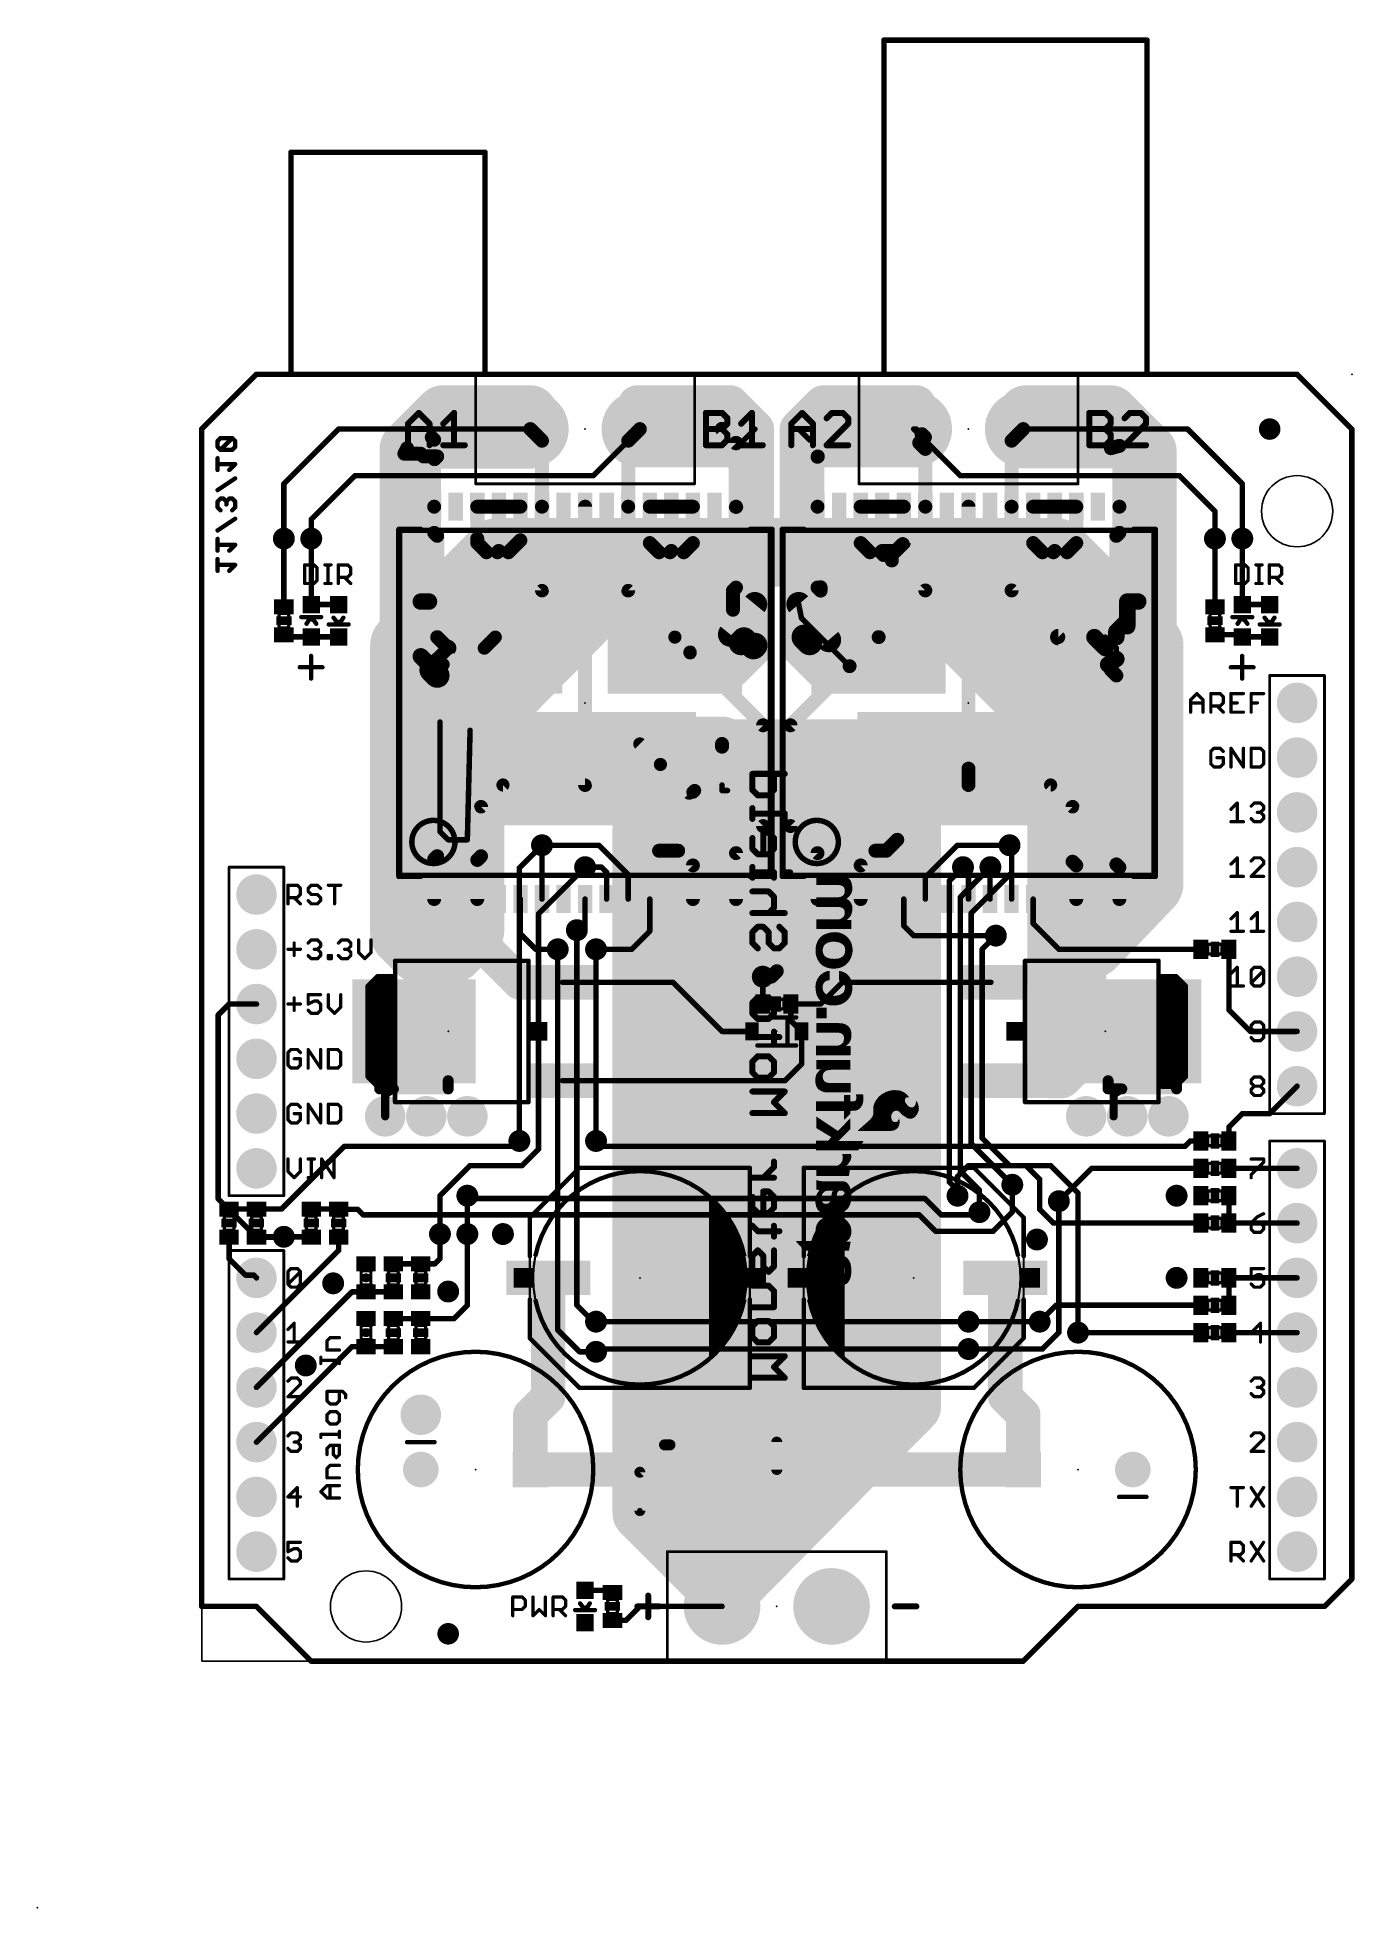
# Model space of a CAD drawing. Extents: x -7.6 to 53.5, y -11.4 to 75.3.
import ezdxf

# ---------------------------------------------------------------- set-up
doc = ezdxf.new("R2010")
doc.units = 0
for name, color, linetype in [('1', 12, 'CONTINUOUS'), ('16', 132, 'CONTINUOUS'), ('17', 110, 'CONTINUOUS'), ('18', 110, 'CONTINUOUS'), ('20', 53, 'CONTINUOUS'), ('21', 41, 'CONTINUOUS'), ('22', 40, 'CONTINUOUS'), ('23', 53, 'CONTINUOUS'), ('24', 53, 'CONTINUOUS'), ('51', 53, 'CONTINUOUS')]:
    doc.layers.add(name, color=color, linetype=linetype)

# ---------------------------------------------------------------- blocks, each defined once
blk = doc.blocks.new('RECT')
blk.add_solid([(-0.5, -0.5), (0.5, -0.5), (-0.5, 0.5), (0.5, 0.5)])
blk = doc.blocks.new('SQUAREP')
blk.add_solid([(-0.5, -0.5), (0.5, -0.5), (-0.5, 0.5), (0.5, 0.5)])
blk = doc.blocks.new('ROUNDP')
at = {"const_width": 0.5}
blk.add_lwpolyline([(0, -0.25, 1), (0, 0.25, 1), (0, -0.25)], format="xyb", dxfattribs=at)
blk = doc.blocks.new('PIE')
at = {"const_width": 0.5}
blk.add_lwpolyline([(0, -0.25, 1), (0, 0.25, 1), (0, -0.25)], format="xyb", dxfattribs=at)
blk = doc.blocks.new('ROUNDV')
at = {"const_width": 0.5}
blk.add_lwpolyline([(0, -0.25, 1), (0, 0.25, 1), (0, -0.25)], format="xyb", dxfattribs=at)
blk = doc.blocks.new('SQUAREV')
blk.add_solid([(-0.5, -0.5), (0.5, -0.5), (-0.5, 0.5), (0.5, 0.5)])

msp = doc.modelspace()

# ---------------------------------------------------------------- linework, layer by layer
at = {"layer": '1'}
for points, const_width in [([(0, 57.15), (2.54, 59.69)], 0.2032), ([(2.54, 59.69), (50.8, 59.69)], 0.2032), ([(9.525, 56.261), (11.176, 57.912)], 2.54), ([(11.176, 57.912), (15.24, 57.912)], 2.54), ([(24.511, 58.293), (20.193, 58.293)], 1.778), ([(25.654, 57.15), (24.511, 58.293)], 1.778), ([(27.686, 57.15), (28.829, 58.293)], 1.778), ([(28.829, 58.293), (33.147, 58.293)], 1.778), ([(42.164, 57.912), (38.227, 57.912)], 2.54), ([(43.942, 56.134), (42.164, 57.912)], 2.54), ([(50.8, 59.69), (53.34, 57.15)], 0.2032), ([(14.732, 57.15), (11.811, 57.15)], 2.032), ([(20.1295, 56.9595), (19.939, 57.15)], 2.54), ([(20.1295, 56.9595), (20.447, 56.642)], 2.54), ([(33.147, 56.642), (33.401, 56.896)], 2.54), ([(9.525, 47.879), (9.525, 56.261)], 2.54), ([(15.24, 57.15), (14.732, 57.15)], 0.254), ([(15.78, 56.61), (15.24, 57.15)], 0.6452), ([(20.447, 56.642), (25.146, 56.642)], 2.54), ([(20.1295, 56.9595), (19.78, 56.61)], 0.6452), ([(20.32, 57.15), (20.1295, 56.9595)], 0.6452), ([(24.78, 56.5), (24.13, 57.15)], 0.6706), ([(25.654, 57.15), (25.654, 49.022)], 1.778), ([(25.146, 56.642), (25.654, 57.15)], 0.254), ([(27.686, 49.022), (27.686, 57.15)], 1.778), ([(28.194, 56.642), (33.147, 56.642)], 2.54), ([(27.686, 57.15), (28.194, 56.642)], 0.254), ([(33.147, 57.15), (33.02, 57.15)], 0.254), ([(33.401, 56.896), (33.147, 57.15)], 0.254), ([(38.1, 56.261), (38.1, 56.642)], 1.8796), ([(37.56, 56.61), (38.1, 57.15)], 0.6452), ([(43.942, 48.133), (43.942, 56.134)], 2.54), ([(0, 2.54), (0, 57.15)], 0.2032), ([(9.525, 56.261), (9.398, 56.007)], 0.6452), ([(10.16, 56.007), (15.24, 56.007)], 1.397), ([(10.033, 56.007), (10.16, 56.007)], 1.143), ([(10.78, 56.657), (10.668, 56.769)], 0.6452), ([(10.78, 53.55), (10.78, 56.657)], 0.6452), ([(15.78, 53.55), (15.78, 56.61)], 0.6452), ([(19.78, 56.61), (19.78, 53.55)], 0.6452), ([(24.78, 53.55), (24.78, 56.5)], 0.6706), ([(33.56, 56.229), (33.274, 56.515)], 0.6452), ([(33.401, 56.896), (33.528, 56.769)], 0.6706), ([(33.56, 53.55), (33.56, 56.229)], 0.6452), ([(42.164, 56.261), (38.1, 56.261)], 1.8796), ([(37.56, 53.55), (37.56, 56.61)], 0.6452), ([(42.56, 56.373), (42.164, 56.261)], 0.6452), ([(42.56, 53.55), (42.56, 56.373)], 0.6452), ([(53.34, 57.15), (53.34, 3.81)], 0.2032), ([(9.398, 56.007), (10.033, 56.007)], 0.6452), ([(10.16, 56.007), (10.287, 55.88)], 0.6452), ([(10.287, 55.88), (10.922, 55.88)], 0.6452), ([(10.922, 55.88), (10.795, 55.753)], 0.6452), ([(28.56, 55.865), (28.575, 55.88)], 0.6452), ([(28.56, 53.55), (28.56, 55.865)], 0.6452), ([(10.78, 52.339), (10.78, 53.55)], 0.6452), ([(13.779, 53.55), (12.78, 53.55)], 0.6452), ([(12.78, 53.55), (12.78, 52.071)], 0.6452), ([(13.779, 51.498), (13.779, 53.55)], 0.6452), ([(13.779, 53.55), (13.78, 53.55)], 0.6452), ([(13.78, 53.55), (14.78, 53.55)], 0.6452), ([(14.78, 53.55), (14.78, 51.991)], 0.6452), ([(15.78, 49.665), (15.78, 53.55)], 0.6452), ([(17.78, 40.64), (17.78, 53.55)], 0.6452), ([(19.78, 53.55), (19.78, 49.665)], 0.6452), ([(21.78, 53.55), (20.78, 53.55)], 0.6452), ([(20.78, 53.55), (20.78, 51.864)], 0.6452), ([(21.78, 53.55), (22.78, 53.55)], 0.6452), ([(21.78, 51.498), (21.78, 53.55)], 0.6452), ([(22.78, 53.55), (22.78, 51.863)], 0.6452), ([(24.78, 49.799), (24.78, 53.55)], 0.6452), ([(28.56, 49.799), (28.56, 53.55)], 0.6452), ([(31.56, 53.55), (30.56, 53.55)], 0.6452), ([(30.56, 53.55), (30.56, 51.863)], 0.6452), ([(31.56, 53.55), (32.56, 53.55)], 0.6452), ([(31.56, 51.499), (31.56, 53.55)], 0.6452), ([(32.56, 53.55), (32.56, 51.864)], 0.6452), ([(33.56, 49.665), (33.56, 53.55)], 0.6452), ([(35.56, 41.4), (35.56, 53.55)], 0.6452), ([(37.56, 49.665), (37.56, 53.55)], 0.6452), ([(39.56, 53.55), (38.56, 53.55)], 0.6452), ([(38.56, 53.55), (38.56, 51.864)], 0.6452), ([(39.56, 53.55), (40.56, 53.55)], 0.6452), ([(39.56, 51.498), (39.56, 53.55)], 0.6452), ([(40.56, 53.55), (40.56, 51.863)], 0.6452), ([(42.56, 52.339), (42.56, 53.55)], 0.6452), ([(3.81, 52.07), (3.81, 48.91)], 0.254), ([(5.08, 49.01), (5.08, 52.07)], 0.254), ([(10.922, 52.197), (10.78, 52.339)], 0.6452), ([(10.922, 47.498), (10.922, 52.197)], 0.6452), ([(12.78, 52.071), (12.779, 52.07)], 0.6452), ([(12.779, 52.07), (12.779, 51.864)], 0.6452), ([(12.779, 51.864), (13.208, 51.435)], 0.6452), ([(14.78, 51.991), (14.224, 51.435)], 0.6452), ([(20.78, 51.864), (21.209, 51.435)], 0.6452), ([(22.78, 51.863), (22.352, 51.435)], 0.6452), ([(30.56, 51.863), (30.988, 51.435)], 0.6452), ([(32.195, 51.499), (32.512, 51.816)], 0.6452), ([(38.56, 51.864), (38.989, 51.435)], 0.6452), ([(40.56, 51.863), (40.132, 51.435)], 0.6452), ([(42.418, 52.197), (42.56, 52.339)], 0.6452), ([(42.418, 47.498), (42.418, 52.197)], 0.6452), ([(46.99, 52.07), (46.99, 48.91)], 0.254), ([(48.26, 52.07), (48.26, 49.01)], 0.254), ([(13.716, 51.435), (13.779, 51.498)], 0.6452), ([(21.717, 51.435), (21.78, 51.498)], 0.6452), ([(31.496, 51.435), (31.56, 51.499)], 0.6452), ([(31.56, 51.499), (32.195, 51.499)], 0.6452), ([(32.195, 51.499), (31.941, 51.499)], 0.6452), ([(39.497, 51.435), (39.56, 51.498)], 0.6452), ([(10.16, 46.609), (10.16, 49.149)], 0.762), ([(10.16, 49.149), (10.541, 49.149)], 0.762), ([(13.615, 47.5), (13.363, 47.752)], 3.81), ([(13.615, 47.5), (15.78, 49.665)], 0.6096), ([(19.78, 49.665), (21.945, 47.5)], 0.6096), ([(25.654, 49.022), (24.511, 47.625)], 1.143), ([(24.638, 49.657), (24.78, 49.799)], 0.6452), ([(24.638, 48.768), (24.638, 49.657)], 0.6452), ([(25.654, 49.022), (25.654, 47.117)], 1.778), ([(27.686, 49.022), (27.686, 47.117)], 1.778), ([(27.686, 49.022), (29.083, 47.371)], 1.143), ([(28.702, 49.657), (28.56, 49.799)], 0.6452), ([(28.702, 49.812), (28.702, 49.657)], 0.6452), ([(31.395, 47.5), (28.702, 49.812)], 0.6452), ([(31.395, 47.5), (33.56, 49.665)], 0.6452), ([(39.725, 47.5), (37.56, 49.665)], 0.6452), ([(42.926, 49.149), (43.434, 49.149)], 0.762), ([(42.926, 48.26), (42.926, 49.149)], 0.762), ([(5.08, 49.01), (6.35, 49.01)], 0.254), ([(11.176, 46.228), (9.525, 47.879)], 2.54), ([(13.615, 47.5), (13.613, 47.498)], 3.81), ([(22.6575, 46.7875), (24.638, 48.768)], 0.6452), ([(27.813, 48.387), (27.686, 49.022)], 0.254), ([(39.725, 47.5), (39.727, 47.498)], 3.81), ([(42.037, 46.228), (43.942, 48.133)], 2.54), ([(42.418, 47.752), (42.926, 48.26)], 0.762), ([(42.926, 48.26), (42.926, 48.006)], 0.762), ([(48.26, 49.01), (49.53, 49.01)], 0.254), ([(3.81, 47.61), (3.91, 47.51)], 0.254), ([(11.43, 46.99), (10.922, 47.498)], 0.6452), ([(13.105, 46.99), (13.615, 47.5)], 0.6096), ([(21.945, 47.5), (22.6575, 46.7875)], 0.6096), ([(25.5905, 47.0535), (24.511, 45.974)], 1.778), ([(25.019, 47.244), (24.892, 47.244)], 1.1684), ([(25.019, 47.244), (25.146, 47.371)], 1.1684), ([(25.146, 47.244), (25.019, 47.244)], 1.1684), ([(25.5905, 47.0535), (25.146, 47.244)], 1.1684), ([(27.686, 47.117), (28.829, 45.974)], 1.778), ([(27.686, 47.117), (28.194, 47.244)], 1.1684), ([(28.194, 47.244), (27.94, 47.498)], 1.1684), ([(30.0475, 46.1525), (27.813, 48.387)], 0.254), ([(30.0475, 46.1525), (31.395, 47.5)], 0.6452), ([(41.4, 47.5), (39.725, 47.5)], 0.762), ([(41.91, 46.99), (41.4, 47.5)], 0.762), ([(42.418, 47.498), (42.418, 47.752)], 0.762), ([(46.99, 47.61), (48.16, 47.61)], 0.254), ([(48.16, 47.61), (48.26, 47.51)], 0.254), ([(3.91, 47.51), (5.08, 47.51)], 0.254), ([(5.08, 47.51), (6.35, 47.51)], 0.254), ([(10.668, 46.101), (10.16, 46.609)], 0.762), ([(11.43, 46.99), (10.795, 46.355)], 0.762), ([(10.922, 46.482), (11.43, 46.99)], 0.6096), ([(11.43, 46.99), (13.105, 46.99)], 0.6096), ([(22.6575, 46.7875), (26.035, 43.41)], 0.6452), ([(25.654, 47.117), (25.5905, 47.0535)], 1.1684), ([(42.164, 45.974), (42.037, 46.228)], 1.8796), ([(42.037, 46.228), (42.418, 46.482)], 0.762), ([(42.164, 47.244), (41.91, 47.498)], 0.254), ([(42.164, 47.244), (41.91, 46.99)], 0.254), ([(42.164, 47.244), (42.418, 47.498)], 0.254), ([(42.418, 46.99), (42.164, 47.244)], 0.254), ([(42.418, 46.482), (42.418, 46.99)], 0.254), ([(48.26, 47.51), (49.53, 47.51)], 0.254), ([(10.668, 45.974), (10.668, 46.101)], 1.143), ([(10.922, 45.72), (10.668, 45.974)], 1.143), ([(10.668, 46.101), (11.049, 46.101)], 0.6452), ([(10.795, 46.355), (11.176, 46.228)], 0.6452), ([(10.922, 45.72), (10.922, 46.482)], 0.6452), ([(10.922, 37.338), (10.922, 45.72)], 0.6452), ([(27.305, 43.41), (30.0475, 46.1525)], 0.6452), ([(42.418, 45.72), (42.164, 45.974)], 0.6452), ([(42.418, 36.957), (42.418, 45.72)], 0.6452), ([(19.685, 42.545), (17.78, 40.64)], 2.54), ([(20.32, 42.545), (19.685, 42.545)], 2.54), ([(24.13, 42.545), (20.32, 42.545)], 2.54), ([(24.13, 42.418), (24.13, 40.386)], 2.54), ([(26.035, 43.41), (26.035, 38.735)], 0.6452), ([(27.305, 38.735), (27.305, 43.41)], 0.6452), ([(29.21, 42.418), (31.75, 42.418)], 2.54), ([(29.21, 42.418), (29.21, 40.386)], 2.54), ([(31.75, 42.418), (33.782, 42.418)], 2.54), ([(31.75, 42.418), (32.258, 41.91)], 2.54), ([(33.782, 42.418), (35.56, 40.64)], 2.54), ([(18.794, 40.386), (17.78, 41.4)], 2.54), ([(21.2725, 41.5925), (21.209, 41.529)], 2.54), ([(21.209, 41.529), (21.209, 37.592)], 2.54), ([(20.32, 42.545), (21.2725, 41.5925)], 0.6096), ([(24.13, 40.386), (24.13, 41.91)], 2.54), ([(24.13, 42.418), (24.13, 42.545)], 0.6452), ([(32.258, 41.91), (32.258, 38.1)], 2.54), ([(22.86, 40.386), (18.794, 40.386)], 2.54), ([(21.2725, 41.5925), (22.606, 40.259)], 0.6096), ([(24.13, 40.386), (22.86, 40.386)], 2.54), ([(29.21, 40.386), (31.75, 40.386)], 2.54), ([(35.56, 40.64), (35.56, 41.4)], 0.6452), ([(13.97, 40.64), (12.954, 39.624)], 0.6096), ([(17.78, 40.64), (13.97, 40.64)], 0.6096), ([(35.56, 40.64), (39.37, 40.64)], 0.6096), ([(39.37, 40.64), (40.386, 39.624)], 0.6096), ([(12.954, 39.624), (12.954, 37.338)], 0.6452), ([(22.86, 40.386), (22.78, 40.306)], 0.6096), ([(40.386, 39.624), (40.386, 37.084)], 0.6452), ([(26.035, 38.735), (24.78, 37.48)], 0.6452), ([(28.56, 37.48), (27.305, 38.735)], 0.6452), ([(32.258, 38.1), (32.258, 37.592)], 2.54), ([(32.258, 38.1), (31.75, 37.592)], 0.6452), ([(10.78, 37.196), (10.922, 37.338)], 0.6452), ([(10.78, 35.35), (10.78, 37.196)], 0.6452), ([(12.954, 37.338), (12.78, 37.164)], 0.6452), ([(12.78, 37.164), (12.78, 35.35)], 0.6452), ([(15.78, 37.846), (15.78, 35.35)], 0.254), ([(15.78, 37.846), (18.415, 37.846)], 0.254), ([(18.415, 37.846), (19.78, 36.481)], 0.254), ([(21.209, 37.592), (22.098, 37.592)], 0.6452), ([(22.098, 37.592), (22.78, 36.91)], 0.6452), ([(24.78, 37.48), (24.78, 35.35)], 0.6452), ([(28.56, 35.35), (28.56, 37.48)], 0.6452), ([(31.242, 37.592), (30.56, 36.91)], 0.6452), ([(31.75, 37.592), (31.242, 37.592)], 0.6452), ([(35.052, 37.846), (33.56, 36.354)], 0.254), ([(37.465, 37.846), (35.052, 37.846)], 0.254), ([(37.465, 37.846), (37.56, 37.751)], 0.254), ([(37.56, 37.751), (37.56, 35.35)], 0.254), ([(40.386, 37.084), (40.56, 36.91)], 0.6452), ([(17.78, 36.83), (18.542, 36.83)], 0.254), ([(18.542, 36.83), (18.78, 36.592)], 0.254), ([(18.78, 36.592), (18.78, 35.35)], 0.254), ([(19.78, 36.481), (19.78, 35.35)], 0.254), ([(22.78, 36.91), (22.78, 35.35)], 0.6452), ([(30.56, 36.91), (30.56, 35.35)], 0.6452), ([(33.56, 36.354), (33.56, 35.35)], 0.254), ([(35.306, 36.83), (35.56, 36.576)], 0.254), ([(35.56, 36.576), (35.56, 35.35)], 0.254), ([(36.576, 36.83), (36.56, 36.814)], 0.254), ([(36.56, 36.814), (36.56, 35.35)], 0.254), ([(40.56, 36.91), (40.56, 35.35)], 0.6452), ([(42.56, 36.815), (42.418, 36.957)], 0.6452), ([(42.56, 35.35), (42.56, 36.815)], 0.6452), ([(14.78, 33.734), (14.78, 35.35)], 0.254), ([(17.78, 33.909), (17.78, 35.35)], 0.254), ([(20.78, 33.861), (20.78, 35.35)], 0.254), ([(32.56, 34.115), (32.56, 35.35)], 0.254), ([(38.56, 35.35), (38.56, 34.211)], 0.254), ([(9.144, 33.528), (12.7, 33.528)], 1.8796), ([(10.16, 33.528), (9.144, 33.528)], 1.8796), ([(10.922, 32.766), (10.16, 33.528)], 1.8796), ([(12.7, 33.528), (14.738, 31.49)], 1.6002), ([(15.494, 33.02), (14.78, 33.734)], 0.254), ([(17.399, 33.909), (17.78, 33.909)], 0.254), ([(19.939, 33.02), (20.78, 33.861)], 0.254), ([(33.02, 33.655), (32.56, 34.115)], 0.254), ([(38.56, 34.211), (39.751, 33.02)], 0.254), ([(16.51, 33.02), (15.494, 33.02)], 0.254), ([(18.288, 33.02), (19.939, 33.02)], 0.254), ([(36.83, 33.655), (33.02, 33.655)], 0.254), ([(39.751, 33.02), (46.34, 33.02)], 0.254), ([(47.64, 30.211), (47.64, 33.02)], 0.254), ([(14.738, 31.49), (16.74, 31.49)], 1.6002), ([(39.37, 31.369), (39.37, 27.051)], 1.6002), ([(16.74, 31.49), (21.85, 31.49)], 0.254), ([(21.85, 31.49), (24.13, 29.21)], 0.254), ([(26.02, 31.75), (26.02, 30.48)], 0.254), ([(28.702, 30.48), (29.712, 31.49)], 0.254), ([(29.712, 31.49), (36.6, 31.49)], 0.254), ([(27.32, 30.48), (28.702, 30.48)], 0.254), ([(27.32, 29.71), (27.32, 30.48)], 0.254), ([(27.82, 29.21), (27.32, 29.71)], 0.254), ([(47.64, 30.211), (48.641, 29.21)], 0.254), ([(24.13, 29.21), (25.52, 29.21)], 0.254), ([(27.82, 27.693), (27.82, 29.21)], 0.254), ([(48.641, 29.21), (50.8, 29.21)], 0.254), ([(27.057, 26.93), (27.82, 27.693)], 0.254), ([(39.37, 27.051), (39.249, 26.93)], 1.6002), ([(8.255, 26.543), (8.255, 26.924)], 0.508), ([(11.43, 26.543), (11.43, 26.924)], 0.508), ([(16.74, 26.93), (27.057, 26.93)], 0.254), ([(39.249, 26.93), (36.6, 26.93)], 1.6002), ([(42.037, 26.543), (42.037, 26.924)], 0.508), ([(45.212, 26.543), (45.212, 26.924)], 0.508), ([(8.89, 26.543), (8.255, 26.543)], 0.508), ([(8.509, 26.289), (8.89, 26.543)], 0.381), ([(8.509, 25.273), (8.509, 26.289)], 0.381), ([(8.89, 26.543), (11.43, 26.543)], 0.508), ([(42.672, 26.543), (42.037, 26.543)], 0.508), ([(42.291, 26.289), (42.672, 26.543)], 0.381), ([(42.291, 25.273), (42.291, 26.289)], 0.381), ([(42.672, 26.543), (45.212, 26.543)], 0.508), ([(49.53, 25.4), (50.8, 26.67)], 0.254), ([(47.64, 24.78), (48.26, 25.4)], 0.254), ([(48.26, 25.4), (49.53, 25.4)], 0.254), ([(47.64, 24.13), (47.64, 24.78)], 0.254), ([(3.698, 20.97), (6.604, 23.876)], 0.254), ([(6.604, 23.876), (14.478, 23.876)], 0.254), ([(14.478, 23.876), (14.732, 24.13)], 0.254), ([(18.288, 24.13), (18.542, 23.876)], 0.254), ([(18.542, 23.876), (45.593, 23.876)], 0.254), ([(45.593, 23.876), (45.847, 24.13)], 0.254), ([(45.847, 24.13), (46.34, 24.13)], 0.254), ([(35.052, 22.479), (35.56, 22.987)], 0.254), ([(35.052, 21.59), (35.052, 22.479)], 0.254), ([(35.56, 22.987), (38.227, 22.987)], 0.254), ([(38.227, 22.987), (38.862, 22.352)], 0.254), ([(39.751, 21.336), (41.275, 22.86)], 0.254), ([(41.275, 22.86), (46.34, 22.86)], 0.254), ([(47.64, 22.86), (50.8, 22.86)], 0.254), ([(12.319, 21.59), (12.446, 21.463)], 0.254), ([(37.592, 20.828), (37.592, 22.098)], 0.254), ([(38.862, 22.352), (38.862, 20.955)], 0.254), ([(47.64, 21.59), (47.64, 20.32)], 0.254), ([(1.27, 20.97), (2.54, 20.97)], 0.254), ([(2.54, 20.97), (3.698, 20.97)], 0.254), ([(5.08, 20.97), (6.35, 20.97)], 0.254), ([(6.35, 20.97), (6.365, 20.955)], 0.254), ([(6.365, 20.955), (7.239, 20.955)], 0.254), ([(7.239, 20.955), (7.493, 20.701)], 0.254), ([(7.493, 20.701), (33.274, 20.701)], 0.254), ([(12.446, 21.463), (33.528, 21.463)], 0.254), ([(33.274, 20.701), (34.036, 19.939)], 0.254), ([(33.528, 21.463), (34.29, 20.701)], 0.254), ([(34.29, 20.701), (35.941, 20.701)], 0.254), ([(35.941, 20.701), (36.068, 20.828)], 0.254), ([(36.703, 19.939), (37.592, 20.828)], 0.254), ([(38.862, 20.955), (39.497, 20.32)], 0.254), ([(34.036, 19.939), (36.703, 19.939)], 0.254), ([(39.497, 20.32), (46.34, 20.32)], 0.254), ([(47.64, 20.32), (50.8, 20.32)], 0.254), ([(1.27, 19.67), (1.27, 18.669)], 0.254), ([(2.54, 19.67), (2.555, 19.685)], 0.254), ([(2.54, 15.24), (6.35, 19.05)], 0.254), ([(2.555, 19.685), (3.81, 19.685)], 0.254), ([(3.81, 19.685), (5.065, 19.685)], 0.254), ([(5.065, 19.685), (5.08, 19.67)], 0.254), ([(6.35, 19.05), (6.35, 19.67)], 0.254), ([(11.049, 18.669), (11.049, 19.812)], 0.254), ([(12.319, 16.51), (12.319, 19.812)], 0.254), ([(1.27, 18.669), (2.032, 17.907)], 0.254), ([(8.89, 18.43), (10.16, 18.43)], 0.254), ([(10.16, 18.43), (10.81, 18.43)], 0.254), ([(10.81, 18.43), (11.049, 18.669)], 0.254), ([(16.07, 12.26), (16.07, 17.78)], 1.6002), ([(37.27, 12.26), (37.27, 17.78)], 1.6002), ([(2.032, 17.907), (2.413, 17.907)], 0.254), ([(2.413, 17.907), (2.54, 17.78)], 0.254), ([(47.64, 16.51), (47.64, 17.78)], 0.254), ([(47.64, 17.78), (50.8, 17.78)], 0.254), ([(2.54, 12.7), (6.97, 17.13)], 0.254), ([(6.97, 17.13), (7.62, 17.13)], 0.254), ([(7.62, 17.13), (8.89, 17.13)], 0.254), ([(11.699, 15.89), (12.319, 16.51)], 0.254), ([(38.862, 15.748), (39.624, 16.51)], 0.254), ([(39.624, 16.51), (46.34, 16.51)], 0.254), ([(8.89, 15.89), (10.16, 15.89)], 0.254), ([(10.16, 15.89), (11.699, 15.89)], 0.254), ([(18.288, 15.748), (35.56, 15.748)], 0.254), ([(40.64, 15.24), (46.34, 15.24)], 0.254), ([(47.64, 15.24), (50.8, 15.24)], 0.254), ([(2.54, 10.16), (6.97, 14.59)], 0.254), ([(6.97, 14.59), (7.62, 14.59)], 0.254), ([(7.62, 14.59), (8.89, 14.59)], 0.254), ([(18.288, 14.351), (18.415, 14.478)], 0.254), ([(18.415, 14.478), (35.56, 14.478)], 0.254), ([(15.24, 11.43), (16.07, 12.26)], 1.6002), ([(38.1, 11.43), (37.27, 12.26)], 1.6002), ([(15.24, 8.89), (15.24, 11.43)], 1.6002), ([(38.1, 8.89), (38.1, 11.43)], 1.6002), ([(26.67, 8.89), (15.24, 8.89)], 1.6002), ([(26.67, 8.89), (38.1, 8.89)], 1.6002), ([(53.34, 3.81), (52.07, 2.54)], 0.2032), ([(2.54, 2.54), (0, 2.54)], 0.2032), ([(5.08, 0), (2.54, 2.54)], 0.2032), ([(18.95, 3.29), (17.78, 3.29)], 0.254), ([(19.05, 3.19), (18.95, 3.29)], 0.254), ([(19.67, 1.89), (20.32, 2.54)], 0.254), ([(20.32, 2.54), (24.13, 2.54)], 0.254), ([(40.64, 2.54), (38.1, 0)], 0.2032), ([(52.07, 2.54), (40.64, 2.54)], 0.2032), ([(19.05, 1.89), (19.67, 1.89)], 0.254), ([(38.1, 0), (5.08, 0)], 0.2032)]:
    msp.add_lwpolyline(points, dxfattribs=dict(at, const_width=const_width))
for points, const_width in [([(2.54, 59.7408, 1), (2.54, 59.6392)], 0.1016), ([(2.5759, 59.6541, 1), (2.5041, 59.7259)], 0.1016), ([(11.176, 58.547, 1), (11.176, 57.277)], 1.27), ([(11.625, 57.463, 1), (10.727, 58.361)], 1.27), ([(15.24, 57.277, 1), (15.24, 58.547)], 1.27), ([(20.193, 58.7375, 1), (20.193, 57.8485)], 0.889), ([(24.8253, 58.6073, 1), (24.1967, 57.9787)], 0.889), ([(24.511, 57.8485, 1), (24.511, 58.7375)], 0.889), ([(28.829, 58.7375, 1), (28.829, 57.8485)], 0.889), ([(29.1433, 57.9787, 1), (28.5147, 58.6073)], 0.889), ([(33.147, 57.8485, 1), (33.147, 58.7375)], 0.889), ([(38.227, 58.547, 1), (38.227, 57.277)], 1.27), ([(42.613, 58.361, 1), (41.715, 57.463)], 1.27), ([(42.164, 57.277, 1), (42.164, 58.547)], 1.27), ([(50.8359, 59.7259, 1), (50.7641, 59.6541)], 0.1016), ([(50.8, 59.6392, 1), (50.8, 59.7408)], 0.1016), ([(11.811, 57.658, 1), (11.811, 56.642)], 1.016), ([(14.732, 56.642, 1), (14.732, 57.658)], 1.016), ([(20.388, 57.599, 1), (19.49, 56.701)], 1.27), ([(20.5785, 57.4085, 1), (19.6805, 56.5105)], 1.27), ([(33.85, 56.447, 1), (32.952, 57.345)], 1.27), ([(10.16, 56.261, 1), (8.89, 56.261)], 1.27), ([(9.076, 56.71, 1), (9.974, 55.812)], 1.27), ([(14.732, 57.2135, 1), (14.732, 57.0865)], 0.127), ([(15.3541, 57.2641, 1), (15.1259, 57.0359)], 0.3226), ([(15.24, 57.0865, 1), (15.24, 57.2135)], 0.127), ([(19.6805, 56.5105, 1), (20.5785, 57.4085)], 1.27), ([(20.447, 57.277, 1), (20.447, 56.007)], 1.27), ([(19.998, 56.193, 1), (20.896, 57.091)], 1.27), ([(20.2436, 56.8454, 1), (20.0154, 57.0736)], 0.3226), ([(20.4341, 57.0359, 1), (20.2059, 57.2641)], 0.3226), ([(24.2485, 57.2685, 1), (24.0115, 57.0315)], 0.3353), ([(25.146, 56.007, 1), (25.146, 57.277)], 1.27), ([(26.0985, 57.15, 1), (25.2095, 57.15)], 0.889), ([(25.3397, 56.8357, 1), (25.9683, 57.4643)], 0.889), ([(25.6989, 57.1051, 1), (25.6091, 57.1949)], 0.127), ([(28.1305, 57.15, 1), (27.2415, 57.15)], 0.889), ([(27.3717, 57.4643, 1), (28.0003, 56.8357)], 0.889), ([(28.194, 57.277, 1), (28.194, 56.007)], 1.27), ([(27.7309, 57.1949, 1), (27.6411, 57.1051)], 0.127), ([(32.698, 57.091, 1), (33.596, 56.193)], 1.27), ([(33.147, 56.007, 1), (33.147, 57.277)], 1.27), ([(33.02, 57.2135, 1), (33.02, 57.0865)], 0.127), ([(33.1919, 57.1949, 1), (33.1021, 57.1051)], 0.127), ([(33.147, 57.0865, 1), (33.147, 57.2135)], 0.127), ([(38.5699, 56.642, 1), (37.6301, 56.642)], 0.9398), ([(38.2141, 57.0359, 1), (37.9859, 57.2641)], 0.3226), ([(44.577, 56.134, 1), (43.307, 56.134)], 1.27), ([(0.0508, 57.15, 1), (-0.0508, 57.15)], 0.1016), ([(-0.0359, 57.1859, 1), (0.0359, 57.1141)], 0.1016), ([(9.6693, 56.1889, 1), (9.3807, 56.3331)], 0.3226), ([(10.16, 56.3563, 1), (10.16, 55.6578)], 0.6985), ([(10.033, 56.2928, 1), (10.033, 55.7213)], 0.5715), ([(10.16, 55.7213, 1), (10.16, 56.2928)], 0.5715), ([(10.7821, 56.8831, 1), (10.5539, 56.6549)], 0.3226), ([(10.9413, 56.657, 1), (10.6187, 56.657)], 0.3226), ([(10.6659, 56.5429, 1), (10.8941, 56.7711)], 0.3226), ([(15.24, 55.6578, 1), (15.24, 56.3563)], 0.6985), ([(15.9413, 56.61, 1), (15.6187, 56.61)], 0.3226), ([(15.6659, 56.4959, 1), (15.8941, 56.7241)], 0.3226), ([(19.6659, 56.7241, 1), (19.8941, 56.4959)], 0.3226), ([(19.9413, 56.61, 1), (19.6187, 56.61)], 0.3226), ([(20.0154, 57.0736, 1), (20.2436, 56.8454)], 0.3226), ([(24.9476, 56.5, 1), (24.6124, 56.5)], 0.3353), ([(24.6615, 56.3815, 1), (24.8985, 56.6185)], 0.3353), ([(25.1011, 56.6869, 1), (25.1909, 56.5971)], 0.127), ([(28.1491, 56.5971, 1), (28.2389, 56.6869)], 0.127), ([(33.3881, 56.6291, 1), (33.1599, 56.4009)], 0.3226), ([(33.5195, 57.0145, 1), (33.2825, 56.7775)], 0.3353), ([(33.7213, 56.229, 1), (33.3987, 56.229)], 0.3226), ([(33.4095, 56.6505, 1), (33.6465, 56.8875)], 0.3353), ([(33.4459, 56.1149, 1), (33.6741, 56.3431)], 0.3226), ([(33.3561, 56.8511, 1), (33.4459, 56.9409)], 0.127), ([(38.1, 56.7309, 1), (38.1, 55.7911)], 0.9398), ([(37.6301, 56.261, 1), (38.5699, 56.261)], 0.9398), ([(37.4459, 56.7241, 1), (37.6741, 56.4959)], 0.3226), ([(37.7213, 56.61, 1), (37.3987, 56.61)], 0.3226), ([(42.164, 55.7911, 1), (42.164, 56.7309)], 0.9398), ([(42.1201, 56.4162, 1), (42.2079, 56.1058)], 0.3226), ([(42.7213, 56.373, 1), (42.3987, 56.373)], 0.3226), ([(42.6039, 56.2178, 1), (42.5161, 56.5282)], 0.3226), ([(43.493, 55.685, 1), (44.391, 56.583)], 1.27), ([(53.3908, 57.15, 1), (53.2892, 57.15)], 0.1016), ([(53.3041, 57.1141, 1), (53.3759, 57.1859)], 0.1016), ([(9.398, 56.1683, 1), (9.398, 55.8457)], 0.3226), ([(9.2537, 56.0791, 1), (9.5423, 55.9349)], 0.3226), ([(10.2741, 56.1211, 1), (10.0459, 55.8929)], 0.3226), ([(10.033, 55.8457, 1), (10.033, 56.1683)], 0.3226), ([(10.287, 56.0413, 1), (10.287, 55.7187)], 0.3226), ([(10.1729, 55.7659, 1), (10.4011, 55.9941)], 0.3226), ([(10.6809, 55.8671, 1), (10.9091, 55.6389)], 0.3226), ([(11.0361, 55.7659, 1), (10.8079, 55.9941)], 0.3226), ([(10.922, 55.7187, 1), (10.922, 56.0413)], 0.3226), ([(28.4459, 55.9791, 1), (28.6741, 55.7509)], 0.3226), ([(28.7213, 55.865, 1), (28.3987, 55.865)], 0.3226), ([(28.6891, 55.7659, 1), (28.4609, 55.9941)], 0.3226), ([(10.9413, 53.55, 1), (10.6187, 53.55)], 0.3226), ([(12.78, 53.7113, 1), (12.78, 53.3887)], 0.3226), ([(12.9413, 53.55, 1), (12.6187, 53.55)], 0.3226), ([(13.9403, 53.55, 1), (13.6177, 53.55)], 0.3226), ([(13.779, 53.7113, 1), (13.779, 53.3887)], 0.3226), ([(13.78, 53.7113, 1), (13.78, 53.3887)], 0.3226), ([(13.779, 53.3887, 1), (13.779, 53.7113)], 0.3226), ([(13.78, 53.3887, 1), (13.78, 53.7113)], 0.3226), ([(14.9413, 53.55, 1), (14.6187, 53.55)], 0.3226), ([(14.78, 53.3887, 1), (14.78, 53.7113)], 0.3226), ([(15.9413, 53.55, 1), (15.6187, 53.55)], 0.3226), ([(17.9413, 53.55, 1), (17.6187, 53.55)], 0.3226), ([(19.9413, 53.55, 1), (19.6187, 53.55)], 0.3226), ([(20.78, 53.7113, 1), (20.78, 53.3887)], 0.3226), ([(20.9413, 53.55, 1), (20.6187, 53.55)], 0.3226), ([(21.78, 53.7113, 1), (21.78, 53.3887)], 0.3226), ([(21.9413, 53.55, 1), (21.6187, 53.55)], 0.3226), ([(21.78, 53.3887, 1), (21.78, 53.7113)], 0.3226), ([(22.9413, 53.55, 1), (22.6187, 53.55)], 0.3226), ([(22.78, 53.3887, 1), (22.78, 53.7113)], 0.3226), ([(24.9413, 53.55, 1), (24.6187, 53.55)], 0.3226), ([(28.7213, 53.55, 1), (28.3987, 53.55)], 0.3226), ([(30.56, 53.7113, 1), (30.56, 53.3887)], 0.3226), ([(30.7213, 53.55, 1), (30.3987, 53.55)], 0.3226), ([(31.56, 53.7113, 1), (31.56, 53.3887)], 0.3226), ([(31.7213, 53.55, 1), (31.3987, 53.55)], 0.3226), ([(31.56, 53.3887, 1), (31.56, 53.7113)], 0.3226), ([(32.7213, 53.55, 1), (32.3987, 53.55)], 0.3226), ([(32.56, 53.3887, 1), (32.56, 53.7113)], 0.3226), ([(33.7213, 53.55, 1), (33.3987, 53.55)], 0.3226), ([(35.7213, 53.55, 1), (35.3987, 53.55)], 0.3226), ([(37.7213, 53.55, 1), (37.3987, 53.55)], 0.3226), ([(38.56, 53.7113, 1), (38.56, 53.3887)], 0.3226), ([(38.7213, 53.55, 1), (38.3987, 53.55)], 0.3226), ([(39.56, 53.7113, 1), (39.56, 53.3887)], 0.3226), ([(39.7213, 53.55, 1), (39.3987, 53.55)], 0.3226), ([(39.56, 53.3887, 1), (39.56, 53.7113)], 0.3226), ([(40.7213, 53.55, 1), (40.3987, 53.55)], 0.3226), ([(40.56, 53.3887, 1), (40.56, 53.7113)], 0.3226), ([(42.7213, 53.55, 1), (42.3987, 53.55)], 0.3226), ([(10.6187, 53.55, 1), (10.9413, 53.55)], 0.3226), ([(15.6187, 53.55, 1), (15.9413, 53.55)], 0.3226), ([(19.6187, 53.55, 1), (19.9413, 53.55)], 0.3226), ([(24.6124, 53.55, 1), (24.9476, 53.55)], 0.3353), ([(28.3987, 53.55, 1), (28.7213, 53.55)], 0.3226), ([(33.3987, 53.55, 1), (33.7213, 53.55)], 0.3226), ([(37.3987, 53.55, 1), (37.7213, 53.55)], 0.3226), ([(42.3987, 53.55, 1), (42.7213, 53.55)], 0.3226), ([(3.8735, 52.07, 1), (3.7465, 52.07)], 0.127), ([(5.1435, 52.07, 1), (5.0165, 52.07)], 0.127), ([(10.8941, 52.4531, 1), (10.6659, 52.2249)], 0.3226), ([(10.6187, 52.339, 1), (10.9413, 52.339)], 0.3226), ([(11.0833, 52.197, 1), (10.7607, 52.197)], 0.3226), ([(10.8079, 52.0829, 1), (11.0361, 52.3111)], 0.3226), ([(12.6649, 52.1841, 1), (12.8931, 51.9559)], 0.3226), ([(12.8931, 51.9781, 1), (12.6649, 51.7499)], 0.3226), ([(12.9403, 52.07, 1), (12.6177, 52.07)], 0.3226), ([(12.6187, 52.071, 1), (12.9413, 52.071)], 0.3226), ([(12.8941, 51.9569, 1), (12.6659, 52.1851)], 0.3226), ([(14.6187, 51.991, 1), (14.9413, 51.991)], 0.3226), ([(14.8941, 51.8769, 1), (14.6659, 52.1051)], 0.3226), ([(20.8941, 51.9781, 1), (20.6659, 51.7499)], 0.3226), ([(22.8941, 51.7489, 1), (22.6659, 51.9771)], 0.3226), ([(30.6741, 51.9771, 1), (30.4459, 51.7489)], 0.3226), ([(32.6261, 51.7019, 1), (32.3979, 51.9301)], 0.3226), ([(38.6741, 51.9781, 1), (38.4459, 51.7499)], 0.3226), ([(40.6741, 51.7489, 1), (40.4459, 51.9771)], 0.3226), ([(42.3039, 52.3111, 1), (42.5321, 52.0829)], 0.3226), ([(42.5793, 52.197, 1), (42.2567, 52.197)], 0.3226), ([(42.3987, 52.339, 1), (42.7213, 52.339)], 0.3226), ([(42.6741, 52.2249, 1), (42.4459, 52.4531)], 0.3226), ([(47.0535, 52.07, 1), (46.9265, 52.07)], 0.127), ([(48.3235, 52.07, 1), (48.1965, 52.07)], 0.127), ([(12.6177, 51.864, 1), (12.9403, 51.864)], 0.3226), ([(13.0939, 51.3209, 1), (13.3221, 51.5491)], 0.3226), ([(13.6019, 51.5491, 1), (13.8301, 51.3209)], 0.3226), ([(13.6177, 51.498, 1), (13.9403, 51.498)], 0.3226), ([(13.8931, 51.3839, 1), (13.6649, 51.6121)], 0.3226), ([(14.1099, 51.5491, 1), (14.3381, 51.3209)], 0.3226), ([(20.6187, 51.864, 1), (20.9413, 51.864)], 0.3226), ([(21.0949, 51.3209, 1), (21.3231, 51.5491)], 0.3226), ([(21.6029, 51.5491, 1), (21.8311, 51.3209)], 0.3226), ([(21.6187, 51.498, 1), (21.9413, 51.498)], 0.3226), ([(21.8941, 51.3839, 1), (21.6659, 51.6121)], 0.3226), ([(22.2379, 51.5491, 1), (22.4661, 51.3209)], 0.3226), ([(22.6187, 51.863, 1), (22.9413, 51.863)], 0.3226), ([(30.3987, 51.863, 1), (30.7213, 51.863)], 0.3226), ([(30.8739, 51.3209, 1), (31.1021, 51.5491)], 0.3226), ([(31.3819, 51.5491, 1), (31.6101, 51.3209)], 0.3226), ([(31.56, 51.6603, 1), (31.56, 51.3377)], 0.3226), ([(31.3987, 51.499, 1), (31.7213, 51.499)], 0.3226), ([(31.6741, 51.3849, 1), (31.4459, 51.6131)], 0.3226), ([(31.941, 51.6603, 1), (31.941, 51.3377)], 0.3226), ([(32.0809, 51.6131, 1), (32.3091, 51.3849)], 0.3226), ([(32.195, 51.3377, 1), (32.195, 51.6603)], 0.3226), ([(32.195, 51.3377, 1), (32.195, 51.6603)], 0.3226), ([(32.3987, 51.864, 1), (32.7213, 51.864)], 0.3226), ([(38.3987, 51.864, 1), (38.7213, 51.864)], 0.3226), ([(38.8749, 51.3209, 1), (39.1031, 51.5491)], 0.3226), ([(39.3829, 51.5491, 1), (39.6111, 51.3209)], 0.3226), ([(39.3987, 51.498, 1), (39.7213, 51.498)], 0.3226), ([(39.6741, 51.3839, 1), (39.4459, 51.6121)], 0.3226), ([(40.0179, 51.5491, 1), (40.2461, 51.3209)], 0.3226), ([(40.3987, 51.863, 1), (40.7213, 51.863)], 0.3226), ([(10.3505, 49.149, 1), (9.9695, 49.149)], 0.381), ([(10.16, 49.3395, 1), (10.16, 48.9585)], 0.381), ([(10.541, 48.9585, 1), (10.541, 49.3395)], 0.381), ([(14.0365, 48.4255, 1), (12.6895, 47.0785)], 1.905), ([(15.6187, 49.665, 1), (15.9413, 49.665)], 0.3226), ([(15.8878, 49.5572, 1), (15.6722, 49.7728)], 0.3048), ([(19.6187, 49.665, 1), (19.9413, 49.665)], 0.3226), ([(19.8878, 49.7728, 1), (19.6722, 49.5572)], 0.3048), ([(24.5239, 49.7711, 1), (24.7521, 49.5429)], 0.3226), ([(24.7993, 49.657, 1), (24.4767, 49.657)], 0.3226), ([(24.6187, 49.799, 1), (24.9413, 49.799)], 0.3226), ([(24.8941, 49.6849, 1), (24.6659, 49.9131)], 0.3226), ([(26.0985, 49.022, 1), (25.2095, 49.022)], 0.889), ([(25.2095, 49.022, 1), (26.0985, 49.022)], 0.889), ([(25.8752, 48.8411, 1), (25.4328, 49.2029)], 0.5715), ([(28.1305, 49.022, 1), (27.2415, 49.022)], 0.889), ([(27.2415, 49.022, 1), (28.1305, 49.022)], 0.889), ([(27.9041, 49.2066, 1), (27.4679, 48.8374)], 0.5715), ([(28.6741, 49.9131, 1), (28.4459, 49.6849)], 0.3226), ([(28.3987, 49.799, 1), (28.7213, 49.799)], 0.3226), ([(28.8633, 49.812, 1), (28.5407, 49.812)], 0.3226), ([(28.8071, 49.9344, 1), (28.5969, 49.6896)], 0.3226), ([(28.5407, 49.657, 1), (28.8633, 49.657)], 0.3226), ([(28.5879, 49.5429, 1), (28.8161, 49.7711)], 0.3226), ([(33.3987, 49.665, 1), (33.7213, 49.665)], 0.3226), ([(33.6741, 49.5509, 1), (33.4459, 49.7791)], 0.3226), ([(37.6741, 49.7791, 1), (37.4459, 49.5509)], 0.3226), ([(37.3987, 49.665, 1), (37.7213, 49.665)], 0.3226), ([(42.926, 49.3395, 1), (42.926, 48.9585)], 0.381), ([(43.1165, 49.149, 1), (42.7355, 49.149)], 0.381), ([(43.434, 48.9585, 1), (43.434, 49.3395)], 0.381), ([(3.7465, 48.91, 1), (3.8735, 48.91)], 0.127), ([(5.08, 49.0735, 1), (5.08, 48.9465)], 0.127), ([(5.0165, 49.01, 1), (5.1435, 49.01)], 0.127), ([(6.35, 48.9465, 1), (6.35, 49.0735)], 0.127), ([(9.974, 48.328, 1), (9.076, 47.43)], 1.27), ([(12.9395, 48.1715, 1), (14.2865, 46.8245)], 1.905), ([(14.2885, 46.8265, 1), (12.9415, 48.1735)], 1.905), ([(12.9415, 46.8265, 1), (14.2885, 48.1735)], 1.905), ([(24.4767, 48.768, 1), (24.7993, 48.768)], 0.3226), ([(24.7521, 48.6539, 1), (24.5239, 48.8821)], 0.3226), ([(27.7483, 49.0345, 1), (27.6237, 49.0095)], 0.127), ([(40.3985, 48.1735, 1), (39.0515, 46.8265)], 1.905), ([(39.0535, 46.8245, 1), (40.4005, 48.1715)], 1.905), ([(43.1165, 48.26, 1), (42.7355, 48.26)], 0.381), ([(43.0607, 48.1253, 1), (42.7913, 48.3947)], 0.381), ([(43.307, 48.133, 1), (44.577, 48.133)], 1.27), ([(44.391, 47.684, 1), (43.493, 48.582)], 1.27), ([(46.9265, 48.91, 1), (47.0535, 48.91)], 0.127), ([(48.26, 49.0735, 1), (48.26, 48.9465)], 0.127), ([(48.1965, 49.01, 1), (48.3235, 49.01)], 0.127), ([(49.53, 48.9465, 1), (49.53, 49.0735)], 0.127), ([(3.8549, 47.6549, 1), (3.7651, 47.5651)], 0.127), ([(8.89, 47.879, 1), (10.16, 47.879)], 1.27), ([(11.0361, 47.6121, 1), (10.8079, 47.3839)], 0.3226), ([(13.5072, 47.6078, 1), (13.7228, 47.3922)], 0.3048), ([(13.7228, 47.3922, 1), (13.5072, 47.6078)], 0.3048), ([(22.0528, 47.6078, 1), (21.8372, 47.3922)], 0.3048), ([(21.8372, 47.3922, 1), (22.0528, 47.6078)], 0.3048), ([(24.2898, 47.8059, 1), (24.7322, 47.4441)], 0.5715), ([(24.892, 47.5361, 1), (24.892, 46.9519)], 0.5842), ([(25.019, 47.5361, 1), (25.019, 46.9519)], 0.5842), ([(24.8125, 47.4505, 1), (25.2255, 47.0375)], 0.5842), ([(25.2611, 47.5125, 1), (25.0309, 46.9755)], 0.5842), ([(25.3525, 47.1645, 1), (24.9395, 47.5775)], 0.5842), ([(25.019, 46.9519, 1), (25.019, 47.5361)], 0.5842), ([(25.9048, 46.7392, 1), (25.2762, 47.3678)], 0.889), ([(25.146, 46.9519, 1), (25.146, 47.5361)], 0.5842), ([(28.0003, 47.4313, 1), (27.3717, 46.8027)], 0.889), ([(28.1465, 47.7045, 1), (27.7335, 47.2915)], 0.5842), ([(27.8579, 48.4319, 1), (27.7681, 48.3421)], 0.127), ([(27.7507, 48.3745, 1), (27.8753, 48.3995)], 0.127), ([(27.9875, 47.0375, 1), (28.4005, 47.4505)], 0.5842), ([(28.2648, 46.9606, 1), (28.1232, 47.5274)], 0.5842), ([(28.8649, 47.1864, 1), (29.3011, 47.5556)], 0.5715), ([(31.2809, 47.6141, 1), (31.5091, 47.3859)], 0.3226), ([(31.5091, 47.3859, 1), (31.2809, 47.6141)], 0.3226), ([(31.2899, 47.3776, 1), (31.5001, 47.6224)], 0.3226), ([(39.725, 47.6905, 1), (39.725, 47.3095)], 0.381), ([(39.6109, 47.3859, 1), (39.8391, 47.6141)], 0.3226), ([(41.5347, 47.6347, 1), (41.2653, 47.3653)], 0.381), ([(41.4, 47.3095, 1), (41.4, 47.6905)], 0.381), ([(42.6085, 47.752, 1), (42.2275, 47.752)], 0.381), ([(42.2833, 47.8867, 1), (42.5527, 47.6173)], 0.381), ([(42.7355, 48.26, 1), (43.1165, 48.26)], 0.381), ([(42.7355, 48.006, 1), (43.1165, 48.006)], 0.381), ([(46.99, 47.6735, 1), (46.99, 47.5465)], 0.127), ([(48.2049, 47.6549, 1), (48.1151, 47.5651)], 0.127), ([(48.16, 47.5465, 1), (48.16, 47.6735)], 0.127), ([(3.91, 47.5735, 1), (3.91, 47.4465)], 0.127), ([(3.8651, 47.4651, 1), (3.9549, 47.5549)], 0.127), ([(5.08, 47.5735, 1), (5.08, 47.4465)], 0.127), ([(5.08, 47.4465, 1), (5.08, 47.5735)], 0.127), ([(6.35, 47.4465, 1), (6.35, 47.5735)], 0.127), ([(10.2947, 46.7437, 1), (10.0253, 46.4743)], 0.381), ([(10.727, 45.779, 1), (11.625, 46.677)], 1.27), ([(10.7607, 47.498, 1), (11.0833, 47.498)], 0.3226), ([(11.5647, 46.8553, 1), (11.2953, 47.1247)], 0.381), ([(11.43, 47.1424, 1), (11.43, 46.8376)], 0.3048), ([(11.3159, 46.8759, 1), (11.5441, 47.1041)], 0.3226), ([(11.5378, 46.8822, 1), (11.3222, 47.0978)], 0.3048), ([(12.9972, 47.0978, 1), (13.2128, 46.8822)], 0.3048), ([(13.105, 46.8376, 1), (13.105, 47.1424)], 0.3048), ([(22.7716, 46.9016, 1), (22.5434, 46.6734)], 0.3226), ([(22.5434, 46.9016, 1), (22.7716, 46.6734)], 0.3226), ([(22.5497, 46.6797, 1), (22.7653, 46.8953)], 0.3048), ([(25.2095, 47.117, 1), (26.0985, 47.117)], 0.889), ([(25.384, 47.26, 1), (25.797, 46.847)], 0.5842), ([(25.8605, 46.9105, 1), (25.4475, 47.3235)], 0.5842), ([(25.4754, 46.785, 1), (25.7056, 47.322)], 0.5842), ([(27.2415, 47.117, 1), (28.1305, 47.117)], 0.889), ([(27.6152, 47.4004, 1), (27.7568, 46.8336)], 0.5842), ([(41.588, 46.677, 1), (42.486, 45.779)], 1.27), ([(42.4573, 46.4381, 1), (41.6167, 46.0179)], 0.9398), ([(41.7753, 46.8553, 1), (42.0447, 47.1247)], 0.381), ([(41.9549, 47.5429, 1), (41.8651, 47.4531)], 0.127), ([(41.8651, 47.0349, 1), (41.9549, 46.9451)], 0.127), ([(42.2275, 47.498, 1), (42.6085, 47.498)], 0.381), ([(42.2089, 47.2889, 1), (42.1191, 47.1991)], 0.127), ([(42.1191, 47.2889, 1), (42.2089, 47.1991)], 0.127), ([(42.2089, 47.1991, 1), (42.1191, 47.2889)], 0.127), ([(42.1191, 47.1991, 1), (42.2089, 47.2889)], 0.127), ([(42.2567, 47.498, 1), (42.5793, 47.498)], 0.3226), ([(42.5237, 46.3235, 1), (42.3123, 46.6405)], 0.381), ([(42.4815, 46.99, 1), (42.3545, 46.99)], 0.127), ([(42.4629, 47.4531, 1), (42.3731, 47.5429)], 0.127), ([(42.3731, 46.9451, 1), (42.4629, 47.0349)], 0.127), ([(48.26, 47.5735, 1), (48.26, 47.4465)], 0.127), ([(48.2151, 47.4651, 1), (48.3049, 47.5549)], 0.127), ([(49.53, 47.4465, 1), (49.53, 47.5735)], 0.127), ([(9.9695, 46.609, 1), (10.3505, 46.609)], 0.381), ([(10.8701, 46.1761, 1), (10.4659, 45.7719)], 0.5715), ([(10.9538, 46.101, 1), (10.3823, 46.101)], 0.5715), ([(10.3823, 45.974, 1), (10.9538, 45.974)], 0.5715), ([(10.5333, 45.9663, 1), (10.8027, 46.2357)], 0.381), ([(10.668, 46.2623, 1), (10.668, 45.9397)], 0.3226), ([(10.6603, 46.4897, 1), (10.9297, 46.2203)], 0.381), ([(10.7199, 45.5179, 1), (11.1241, 45.9221)], 0.5715), ([(10.846, 46.508, 1), (10.744, 46.202)], 0.3226), ([(11.0833, 46.482, 1), (10.7607, 46.482)], 0.3226), ([(11.0833, 45.72, 1), (10.7607, 45.72)], 0.3226), ([(10.8142, 46.5898, 1), (11.0298, 46.3742)], 0.3048), ([(11.049, 45.9397, 1), (11.049, 46.2623)], 0.3226), ([(11.125, 46.075, 1), (11.227, 46.381)], 0.3226), ([(24.1967, 46.2883, 1), (24.8253, 45.6597)], 0.889), ([(28.5147, 45.6597, 1), (29.1433, 46.2883)], 0.889), ([(29.9334, 46.2666, 1), (30.1616, 46.0384)], 0.3226), ([(30.1616, 46.0384, 1), (29.9334, 46.2666)], 0.3226), ([(30.0026, 46.1076, 1), (30.0924, 46.1974)], 0.127), ([(41.7437, 45.7639, 1), (42.5843, 46.1841)], 0.9398), ([(41.9313, 46.3865, 1), (42.1427, 46.0695)], 0.381), ([(42.2781, 46.0881, 1), (42.0499, 45.8599)], 0.3226), ([(42.5793, 45.72, 1), (42.2567, 45.72)], 0.3226), ([(42.3039, 45.6059, 1), (42.5321, 45.8341)], 0.3226), ([(42.3545, 46.482, 1), (42.4815, 46.482)], 0.127), ([(10.7607, 45.72, 1), (11.0833, 45.72)], 0.3226), ([(19.685, 43.18, 1), (19.685, 41.91)], 1.27), ([(20.134, 42.096, 1), (19.236, 42.994)], 1.27), ([(20.32, 43.18, 1), (20.32, 41.91)], 1.27), ([(20.32, 41.91, 1), (20.32, 43.18)], 1.27), ([(24.765, 42.418, 1), (23.495, 42.418)], 1.27), ([(24.13, 41.91, 1), (24.13, 43.18)], 1.27), ([(26.1963, 43.41, 1), (25.8737, 43.41)], 0.3226), ([(25.9209, 43.2959, 1), (26.1491, 43.5241)], 0.3226), ([(27.1909, 43.5241, 1), (27.4191, 43.2959)], 0.3226), ([(27.4663, 43.41, 1), (27.1437, 43.41)], 0.3226), ([(29.21, 43.053, 1), (29.21, 41.783)], 1.27), ([(29.845, 42.418, 1), (28.575, 42.418)], 1.27), ([(31.75, 43.053, 1), (31.75, 41.783)], 1.27), ([(32.199, 42.867, 1), (31.301, 41.969)], 1.27), ([(31.75, 41.783, 1), (31.75, 43.053)], 1.27), ([(34.231, 42.867, 1), (33.333, 41.969)], 1.27), ([(33.782, 41.783, 1), (33.782, 43.053)], 1.27), ([(18.229, 41.849, 1), (17.331, 40.951)], 1.27), ([(21.844, 41.529, 1), (20.574, 41.529)], 1.27), ([(20.76, 41.978, 1), (21.658, 41.08)], 1.27), ([(20.4278, 42.6528, 1), (20.2122, 42.4372)], 0.3048), ([(21.7215, 41.1435, 1), (20.8235, 42.0415)], 1.27), ([(24.765, 41.91, 1), (23.495, 41.91)], 1.27), ([(24.2913, 42.545, 1), (23.9687, 42.545)], 0.3226), ([(23.9687, 42.418, 1), (24.2913, 42.418)], 0.3226), ([(32.893, 41.91, 1), (31.623, 41.91)], 1.27), ([(31.809, 41.461, 1), (32.707, 42.359)], 1.27), ([(17.331, 41.089, 1), (18.229, 40.191)], 1.27), ([(18.794, 41.021, 1), (18.794, 39.751)], 1.27), ([(21.3803, 41.7003, 1), (21.1647, 41.4847)], 0.3048), ([(21.1647, 41.4847, 1), (21.3803, 41.7003)], 0.3048), ([(22.86, 41.021, 1), (22.86, 39.751)], 1.27), ([(22.86, 39.751, 1), (22.86, 41.021)], 1.27), ([(24.13, 39.751, 1), (24.13, 41.021)], 1.27), ([(29.21, 41.021, 1), (29.21, 39.751)], 1.27), ([(31.75, 39.751, 1), (31.75, 41.021)], 1.27), ([(35.111, 40.191, 1), (36.009, 41.089)], 1.27), ([(35.7213, 41.4, 1), (35.3987, 41.4)], 0.3226), ([(13.97, 40.7924, 1), (13.97, 40.4876)], 0.3048), ([(14.0778, 40.5322, 1), (13.8622, 40.7478)], 0.3048), ([(17.6187, 40.64, 1), (17.9413, 40.64)], 0.3226), ([(17.78, 40.4876, 1), (17.78, 40.7924)], 0.3048), ([(18.345, 39.937, 1), (19.243, 40.835)], 1.27), ([(23.495, 40.386, 1), (24.765, 40.386)], 1.27), ([(23.495, 40.386, 1), (24.765, 40.386)], 1.27), ([(28.575, 40.386, 1), (29.845, 40.386)], 1.27), ([(35.3987, 41.4, 1), (35.7213, 41.4)], 0.3226), ([(35.3987, 40.64, 1), (35.7213, 40.64)], 0.3226), ([(35.56, 40.7924, 1), (35.56, 40.4876)], 0.3048), ([(39.4778, 40.7478, 1), (39.2622, 40.5322)], 0.3048), ([(39.37, 40.4876, 1), (39.37, 40.7924)], 0.3048), ([(13.1153, 39.624, 1), (12.7927, 39.624)], 0.3226), ([(22.4982, 40.1512, 1), (22.7138, 40.3668)], 0.3048), ([(22.6722, 40.4138, 1), (22.8878, 40.1982)], 0.3048), ([(22.9678, 40.2782, 1), (22.7522, 40.4938)], 0.3048), ([(40.5473, 39.624, 1), (40.2247, 39.624)], 0.3226), ([(12.8462, 39.7318, 1), (13.0618, 39.5162)], 0.3048), ([(26.1491, 38.6209, 1), (25.9209, 38.8491)], 0.3226), ([(27.4191, 38.8491, 1), (27.1909, 38.6209)], 0.3226), ([(32.893, 38.1, 1), (31.623, 38.1)], 1.27), ([(40.2782, 39.5162, 1), (40.4938, 39.7318)], 0.3048), ([(20.574, 37.592, 1), (21.844, 37.592)], 1.27), ([(25.8737, 38.735, 1), (26.1963, 38.735)], 0.3226), ([(27.1437, 38.735, 1), (27.4663, 38.735)], 0.3226), ([(31.623, 38.1, 1), (32.893, 38.1)], 1.27), ([(31.623, 37.592, 1), (32.893, 37.592)], 1.27), ([(32.3721, 37.9859, 1), (32.1439, 38.2141)], 0.3226), ([(10.6659, 37.3101, 1), (10.8941, 37.0819)], 0.3226), ([(10.9413, 37.196, 1), (10.6187, 37.196)], 0.3226), ([(10.7607, 37.338, 1), (11.0833, 37.338)], 0.3226), ([(11.0361, 37.2239, 1), (10.8079, 37.4521)], 0.3226), ([(12.6659, 37.2781, 1), (12.8941, 37.0499)], 0.3226), ([(12.9413, 37.164, 1), (12.6187, 37.164)], 0.3226), ([(12.7927, 37.338, 1), (13.1153, 37.338)], 0.3226), ([(13.0681, 37.2239, 1), (12.8399, 37.4521)], 0.3226), ([(15.8435, 37.846, 1), (15.7165, 37.846)], 0.127), ([(15.78, 37.9095, 1), (15.78, 37.7825)], 0.127), ([(18.4599, 37.8909, 1), (18.3701, 37.8011)], 0.127), ([(18.415, 37.7825, 1), (18.415, 37.9095)], 0.127), ([(21.209, 37.7533, 1), (21.209, 37.4307)], 0.3226), ([(22.2121, 37.7061, 1), (21.9839, 37.4779)], 0.3226), ([(22.098, 37.4307, 1), (22.098, 37.7533)], 0.3226), ([(24.6659, 37.5941, 1), (24.8941, 37.3659)], 0.3226), ([(24.9413, 37.48, 1), (24.6187, 37.48)], 0.3226), ([(28.7213, 37.48, 1), (28.3987, 37.48)], 0.3226), ([(28.4459, 37.3659, 1), (28.6741, 37.5941)], 0.3226), ([(31.242, 37.7533, 1), (31.242, 37.4307)], 0.3226), ([(31.3561, 37.4779, 1), (31.1279, 37.7061)], 0.3226), ([(31.6359, 37.7061, 1), (31.8641, 37.4779)], 0.3226), ([(31.75, 37.4307, 1), (31.75, 37.7533)], 0.3226), ([(35.052, 37.9095, 1), (35.052, 37.7825)], 0.127), ([(35.0969, 37.8011, 1), (35.0071, 37.8909)], 0.127), ([(37.5099, 37.8909, 1), (37.4201, 37.8011)], 0.127), ([(37.465, 37.7825, 1), (37.465, 37.9095)], 0.127), ([(37.6235, 37.751, 1), (37.4965, 37.751)], 0.127), ([(37.5151, 37.7061, 1), (37.6049, 37.7959)], 0.127), ([(40.5001, 37.1981, 1), (40.2719, 36.9699)], 0.3226), ([(17.78, 36.8935, 1), (17.78, 36.7665)], 0.127), ([(18.5869, 36.8749, 1), (18.4971, 36.7851)], 0.127), ([(18.542, 36.7665, 1), (18.542, 36.8935)], 0.127), ([(18.8435, 36.592, 1), (18.7165, 36.592)], 0.127), ([(18.7351, 36.5471, 1), (18.8249, 36.6369)], 0.127), ([(19.8435, 36.481, 1), (19.7165, 36.481)], 0.127), ([(19.7351, 36.4361, 1), (19.8249, 36.5259)], 0.127), ([(22.9413, 36.91, 1), (22.6187, 36.91)], 0.3226), ([(22.6659, 36.7959, 1), (22.8941, 37.0241)], 0.3226), ([(30.4459, 37.0241, 1), (30.6741, 36.7959)], 0.3226), ([(30.7213, 36.91, 1), (30.3987, 36.91)], 0.3226), ([(33.6235, 36.354, 1), (33.4965, 36.354)], 0.127), ([(33.5151, 36.3989, 1), (33.6049, 36.3091)], 0.127), ([(35.3509, 36.8749, 1), (35.2611, 36.7851)], 0.127), ([(35.6235, 36.576, 1), (35.4965, 36.576)], 0.127), ([(35.5151, 36.5311, 1), (35.6049, 36.6209)], 0.127), ([(36.6235, 36.814, 1), (36.4965, 36.814)], 0.127), ([(36.5151, 36.8589, 1), (36.6049, 36.7691)], 0.127), ([(36.6209, 36.7851, 1), (36.5311, 36.8749)], 0.127), ([(40.2247, 37.084, 1), (40.5473, 37.084)], 0.3226), ([(40.7213, 36.91, 1), (40.3987, 36.91)], 0.3226), ([(40.4459, 36.7959, 1), (40.6741, 37.0241)], 0.3226), ([(42.5321, 37.0711, 1), (42.3039, 36.8429)], 0.3226), ([(42.2567, 36.957, 1), (42.5793, 36.957)], 0.3226), ([(42.7213, 36.815, 1), (42.3987, 36.815)], 0.3226), ([(42.4459, 36.7009, 1), (42.6741, 36.9291)], 0.3226), ([(10.6187, 35.35, 1), (10.9413, 35.35)], 0.3226), ([(12.6187, 35.35, 1), (12.9413, 35.35)], 0.3226), ([(14.8435, 35.35, 1), (14.7165, 35.35)], 0.127), ([(15.7165, 35.35, 1), (15.8435, 35.35)], 0.127), ([(17.8435, 35.35, 1), (17.7165, 35.35)], 0.127), ([(18.7165, 35.35, 1), (18.8435, 35.35)], 0.127), ([(19.7165, 35.35, 1), (19.8435, 35.35)], 0.127), ([(20.8435, 35.35, 1), (20.7165, 35.35)], 0.127), ([(22.6187, 35.35, 1), (22.9413, 35.35)], 0.3226), ([(24.6187, 35.35, 1), (24.9413, 35.35)], 0.3226), ([(28.3987, 35.35, 1), (28.7213, 35.35)], 0.3226), ([(30.3987, 35.35, 1), (30.7213, 35.35)], 0.3226), ([(32.6235, 35.35, 1), (32.4965, 35.35)], 0.127), ([(33.4965, 35.35, 1), (33.6235, 35.35)], 0.127), ([(35.4965, 35.35, 1), (35.6235, 35.35)], 0.127), ([(36.4965, 35.35, 1), (36.6235, 35.35)], 0.127), ([(37.4965, 35.35, 1), (37.6235, 35.35)], 0.127), ([(38.6235, 35.35, 1), (38.4965, 35.35)], 0.127), ([(40.3987, 35.35, 1), (40.7213, 35.35)], 0.3226), ([(42.3987, 35.35, 1), (42.7213, 35.35)], 0.3226), ([(9.144, 33.9979, 1), (9.144, 33.0581)], 0.9398), ([(9.144, 33.9979, 1), (9.144, 33.0581)], 0.9398), ([(10.4923, 33.8603, 1), (9.8277, 33.1957)], 0.9398), ([(10.16, 33.0581, 1), (10.16, 33.9979)], 0.9398), ([(12.9829, 33.8109, 1), (12.4171, 33.2451)], 0.8001), ([(12.7, 33.0581, 1), (12.7, 33.9979)], 0.9398), ([(14.8249, 33.7789, 1), (14.7351, 33.6891)], 0.127), ([(17.399, 33.9725, 1), (17.399, 33.8455)], 0.127), ([(17.7165, 33.909, 1), (17.8435, 33.909)], 0.127), ([(17.78, 33.8455, 1), (17.78, 33.9725)], 0.127), ([(20.7165, 33.861, 1), (20.8435, 33.861)], 0.127), ([(20.8249, 33.8161, 1), (20.7351, 33.9059)], 0.127), ([(32.6049, 34.1599, 1), (32.5151, 34.0701)], 0.127), ([(32.4965, 34.115, 1), (32.6235, 34.115)], 0.127), ([(38.6049, 34.2559, 1), (38.5151, 34.1661)], 0.127), ([(38.4965, 34.211, 1), (38.6235, 34.211)], 0.127), ([(10.5897, 32.4337, 1), (11.2543, 33.0983)], 0.9398), ([(14.7165, 33.734, 1), (14.8435, 33.734)], 0.127), ([(15.494, 33.0835, 1), (15.494, 32.9565)], 0.127), ([(15.4491, 32.9751, 1), (15.5389, 33.0649)], 0.127), ([(16.51, 32.9565, 1), (16.51, 33.0835)], 0.127), ([(18.288, 33.0835, 1), (18.288, 32.9565)], 0.127), ([(19.8941, 33.0649, 1), (19.9839, 32.9751)], 0.127), ([(19.939, 32.9565, 1), (19.939, 33.0835)], 0.127), ([(33.02, 33.7185, 1), (33.02, 33.5915)], 0.127), ([(32.9751, 33.6101, 1), (33.0649, 33.6999)], 0.127), ([(36.83, 33.5915, 1), (36.83, 33.7185)], 0.127), ([(39.751, 33.0835, 1), (39.751, 32.9565)], 0.127), ([(39.7061, 32.9751, 1), (39.7959, 33.0649)], 0.127), ([(46.34, 32.9565, 1), (46.34, 33.0835)], 0.127), ([(47.7035, 33.02, 1), (47.5765, 33.02)], 0.127), ([(14.738, 31.8901, 1), (14.738, 31.09)], 0.8001), ([(14.4551, 31.2071, 1), (15.0209, 31.7729)], 0.8001), ([(16.74, 31.09, 1), (16.74, 31.8901)], 0.8001), ([(39.7701, 31.369, 1), (38.97, 31.369)], 0.8001), ([(16.74, 31.5535, 1), (16.74, 31.4265)], 0.127), ([(21.8949, 31.5349, 1), (21.8051, 31.4451)], 0.127), ([(21.85, 31.4265, 1), (21.85, 31.5535)], 0.127), ([(26.0835, 31.75, 1), (25.9565, 31.75)], 0.127), ([(29.712, 31.5535, 1), (29.712, 31.4265)], 0.127), ([(29.7569, 31.4451, 1), (29.6671, 31.5349)], 0.127), ([(36.6, 31.4265, 1), (36.6, 31.5535)], 0.127), ([(25.9565, 30.48, 1), (26.0835, 30.48)], 0.127), ([(27.32, 30.5435, 1), (27.32, 30.4165)], 0.127), ([(27.3835, 30.48, 1), (27.2565, 30.48)], 0.127), ([(28.6571, 30.5249, 1), (28.7469, 30.4351)], 0.127), ([(28.702, 30.4165, 1), (28.702, 30.5435)], 0.127), ([(27.3649, 29.7549, 1), (27.2751, 29.6651)], 0.127), ([(27.2565, 29.71, 1), (27.3835, 29.71)], 0.127), ([(47.6849, 30.2559, 1), (47.5951, 30.1661)], 0.127), ([(47.5765, 30.211, 1), (47.7035, 30.211)], 0.127), ([(24.13, 29.2735, 1), (24.13, 29.1465)], 0.127), ([(24.0851, 29.1651, 1), (24.1749, 29.2549)], 0.127), ([(25.52, 29.1465, 1), (25.52, 29.2735)], 0.127), ([(27.8835, 29.21, 1), (27.7565, 29.21)], 0.127), ([(27.7751, 29.1651, 1), (27.8649, 29.2549)], 0.127), ([(48.641, 29.2735, 1), (48.641, 29.1465)], 0.127), ([(48.5961, 29.1651, 1), (48.6859, 29.2549)], 0.127), ([(50.8, 29.1465, 1), (50.8, 29.2735)], 0.127), ([(27.8649, 27.6481, 1), (27.7751, 27.7379)], 0.127), ([(39.6529, 26.7681, 1), (39.0871, 27.3339)], 0.8001), ([(8.382, 26.924, 1), (8.128, 26.924)], 0.254), ([(11.557, 26.924, 1), (11.303, 26.924)], 0.254), ([(16.74, 26.9935, 1), (16.74, 26.8665)], 0.127), ([(27.0121, 26.9749, 1), (27.1019, 26.8851)], 0.127), ([(27.057, 26.8665, 1), (27.057, 26.9935)], 0.127), ([(27.7565, 27.693, 1), (27.8835, 27.693)], 0.127), ([(36.6, 27.33, 1), (36.6, 26.5299)], 0.8001), ([(38.9661, 27.2129, 1), (39.5319, 26.6471)], 0.8001), ([(38.97, 27.051, 1), (39.7701, 27.051)], 0.8001), ([(39.249, 26.5299, 1), (39.249, 27.33)], 0.8001), ([(42.164, 26.924, 1), (41.91, 26.924)], 0.254), ([(45.339, 26.924, 1), (45.085, 26.924)], 0.254), ([(8.255, 26.67, 1), (8.255, 26.416)], 0.254), ([(8.128, 26.543, 1), (8.382, 26.543)], 0.254), ([(8.4562, 26.3683, 1), (8.5618, 26.2097)], 0.1905), ([(8.6043, 26.289, 1), (8.4138, 26.289)], 0.1905), ([(8.89, 26.67, 1), (8.89, 26.416)], 0.254), ([(8.9428, 26.4637, 1), (8.8372, 26.6223)], 0.1905), ([(8.89, 26.416, 1), (8.89, 26.67)], 0.254), ([(11.303, 26.543, 1), (11.557, 26.543)], 0.254), ([(11.43, 26.416, 1), (11.43, 26.67)], 0.254), ([(42.037, 26.67, 1), (42.037, 26.416)], 0.254), ([(41.91, 26.543, 1), (42.164, 26.543)], 0.254), ([(42.3863, 26.289, 1), (42.1958, 26.289)], 0.1905), ([(42.2382, 26.3683, 1), (42.3438, 26.2097)], 0.1905), ([(42.672, 26.67, 1), (42.672, 26.416)], 0.254), ([(42.7248, 26.4637, 1), (42.6192, 26.6223)], 0.1905), ([(42.672, 26.416, 1), (42.672, 26.67)], 0.254), ([(45.085, 26.543, 1), (45.339, 26.543)], 0.254), ([(45.212, 26.416, 1), (45.212, 26.67)], 0.254), ([(50.8449, 26.6251, 1), (50.7551, 26.7149)], 0.127), ([(8.4138, 25.273, 1), (8.6043, 25.273)], 0.1905), ([(42.1958, 25.273, 1), (42.3863, 25.273)], 0.1905), ([(48.26, 25.4635, 1), (48.26, 25.3365)], 0.127), ([(48.3049, 25.3551, 1), (48.2151, 25.4449)], 0.127), ([(49.4851, 25.4449, 1), (49.5749, 25.3551)], 0.127), ([(49.53, 25.3365, 1), (49.53, 25.4635)], 0.127), ([(47.7035, 24.78, 1), (47.5765, 24.78)], 0.127), ([(47.5951, 24.8249, 1), (47.6849, 24.7351)], 0.127), ([(6.604, 23.9395, 1), (6.604, 23.8125)], 0.127), ([(6.6489, 23.8311, 1), (6.5591, 23.9209)], 0.127), ([(14.4331, 23.9209, 1), (14.5229, 23.8311)], 0.127), ([(14.478, 23.8125, 1), (14.478, 23.9395)], 0.127), ([(14.7769, 24.0851, 1), (14.6871, 24.1749)], 0.127), ([(18.3329, 24.1749, 1), (18.2431, 24.0851)], 0.127), ([(18.542, 23.9395, 1), (18.542, 23.8125)], 0.127), ([(18.4971, 23.8311, 1), (18.5869, 23.9209)], 0.127), ([(45.5481, 23.9209, 1), (45.6379, 23.8311)], 0.127), ([(45.593, 23.8125, 1), (45.593, 23.9395)], 0.127), ([(45.847, 24.1935, 1), (45.847, 24.0665)], 0.127), ([(45.8919, 24.0851, 1), (45.8021, 24.1749)], 0.127), ([(46.34, 24.0665, 1), (46.34, 24.1935)], 0.127), ([(47.5765, 24.13, 1), (47.7035, 24.13)], 0.127), ([(35.1155, 22.479, 1), (34.9885, 22.479)], 0.127), ([(35.0071, 22.5239, 1), (35.0969, 22.4341)], 0.127), ([(35.56, 23.0505, 1), (35.56, 22.9235)], 0.127), ([(35.6049, 22.9421, 1), (35.5151, 23.0319)], 0.127), ([(38.2719, 23.0319, 1), (38.1821, 22.9421)], 0.127), ([(38.227, 22.9235, 1), (38.227, 23.0505)], 0.127), ([(41.275, 22.9235, 1), (41.275, 22.7965)], 0.127), ([(41.3199, 22.8151, 1), (41.2301, 22.9049)], 0.127), ([(46.34, 22.7965, 1), (46.34, 22.9235)], 0.127), ([(47.64, 22.9235, 1), (47.64, 22.7965)], 0.127), ([(50.8, 22.7965, 1), (50.8, 22.9235)], 0.127), ([(12.3639, 21.6349, 1), (12.2741, 21.5451)], 0.127), ([(37.6555, 22.098, 1), (37.5285, 22.098)], 0.127), ([(38.9255, 22.352, 1), (38.7985, 22.352)], 0.127), ([(38.8171, 22.3071, 1), (38.9069, 22.3969)], 0.127), ([(47.7035, 21.59, 1), (47.5765, 21.59)], 0.127), ([(1.27, 21.0335, 1), (1.27, 20.9065)], 0.127), ([(2.54, 21.0335, 1), (2.54, 20.9065)], 0.127), ([(2.54, 20.9065, 1), (2.54, 21.0335)], 0.127), ([(3.6531, 21.0149, 1), (3.7429, 20.9251)], 0.127), ([(3.698, 20.9065, 1), (3.698, 21.0335)], 0.127), ([(5.08, 21.0335, 1), (5.08, 20.9065)], 0.127), ([(6.3949, 21.0149, 1), (6.3051, 20.9251)], 0.127), ([(6.365, 21.0185, 1), (6.365, 20.8915)], 0.127), ([(6.3201, 20.9101, 1), (6.4099, 20.9999)], 0.127), ([(6.35, 20.9065, 1), (6.35, 21.0335)], 0.127), ([(7.2839, 20.9999, 1), (7.1941, 20.9101)], 0.127), ([(7.239, 20.8915, 1), (7.239, 21.0185)], 0.127), ([(7.493, 20.7645, 1), (7.493, 20.6375)], 0.127), ([(12.446, 21.5265, 1), (12.446, 21.3995)], 0.127), ([(12.4011, 21.4181, 1), (12.4909, 21.5079)], 0.127), ([(33.3189, 20.7459, 1), (33.2291, 20.6561)], 0.127), ([(33.274, 20.6375, 1), (33.274, 20.7645)], 0.127), ([(33.5729, 21.5079, 1), (33.4831, 21.4181)], 0.127), ([(33.528, 21.3995, 1), (33.528, 21.5265)], 0.127), ([(34.29, 20.7645, 1), (34.29, 20.6375)], 0.127), ([(34.9885, 21.59, 1), (35.1155, 21.59)], 0.127), ([(35.941, 20.6375, 1), (35.941, 20.7645)], 0.127), ([(36.1129, 20.7831, 1), (36.0231, 20.8729)], 0.127), ([(37.5285, 20.828, 1), (37.6555, 20.828)], 0.127), ([(37.6369, 20.7831, 1), (37.5471, 20.8729)], 0.127), ([(38.9069, 20.9999, 1), (38.8171, 20.9101)], 0.127), ([(38.7985, 20.955, 1), (38.9255, 20.955)], 0.127), ([(39.7061, 21.3809, 1), (39.7959, 21.2911)], 0.127), ([(7.4481, 20.6561, 1), (7.5379, 20.7459)], 0.127), ([(34.036, 20.0025, 1), (34.036, 19.8755)], 0.127), ([(33.9911, 19.8941, 1), (34.0809, 19.9839)], 0.127), ([(34.2451, 20.6561, 1), (34.3349, 20.7459)], 0.127), ([(35.8961, 20.7459, 1), (35.9859, 20.6561)], 0.127), ([(36.6581, 19.9839, 1), (36.7479, 19.8941)], 0.127), ([(36.703, 19.8755, 1), (36.703, 20.0025)], 0.127), ([(39.497, 20.3835, 1), (39.497, 20.2565)], 0.127), ([(39.4521, 20.2751, 1), (39.5419, 20.3649)], 0.127), ([(46.34, 20.2565, 1), (46.34, 20.3835)], 0.127), ([(47.64, 20.3835, 1), (47.64, 20.2565)], 0.127), ([(47.5765, 20.32, 1), (47.7035, 20.32)], 0.127), ([(50.8, 20.2565, 1), (50.8, 20.3835)], 0.127), ([(1.3335, 19.67, 1), (1.2065, 19.67)], 0.127), ([(2.4951, 19.7149, 1), (2.5849, 19.6251)], 0.127), ([(2.555, 19.7485, 1), (2.555, 19.6215)], 0.127), ([(2.5999, 19.6401, 1), (2.5101, 19.7299)], 0.127), ([(3.81, 19.7485, 1), (3.81, 19.6215)], 0.127), ([(3.81, 19.6215, 1), (3.81, 19.7485)], 0.127), ([(5.1099, 19.7299, 1), (5.0201, 19.6401)], 0.127), ([(5.0351, 19.6251, 1), (5.1249, 19.7149)], 0.127), ([(5.065, 19.6215, 1), (5.065, 19.7485)], 0.127), ([(6.4135, 19.67, 1), (6.2865, 19.67)], 0.127), ([(6.2865, 19.05, 1), (6.4135, 19.05)], 0.127), ([(6.3949, 19.0051, 1), (6.3051, 19.0949)], 0.127), ([(11.1125, 19.812, 1), (10.9855, 19.812)], 0.127), ([(12.3825, 19.812, 1), (12.2555, 19.812)], 0.127), ([(1.3149, 18.7139, 1), (1.2251, 18.6241)], 0.127), ([(1.2065, 18.669, 1), (1.3335, 18.669)], 0.127), ([(8.89, 18.4935, 1), (8.89, 18.3665)], 0.127), ([(10.16, 18.4935, 1), (10.16, 18.3665)], 0.127), ([(10.16, 18.3665, 1), (10.16, 18.4935)], 0.127), ([(10.7651, 18.4749, 1), (10.8549, 18.3851)], 0.127), ([(10.81, 18.3665, 1), (10.81, 18.4935)], 0.127), ([(10.9855, 18.669, 1), (11.1125, 18.669)], 0.127), ([(11.0939, 18.6241, 1), (11.0041, 18.7139)], 0.127), ([(16.4701, 17.78, 1), (15.67, 17.78)], 0.8001), ([(37.6701, 17.78, 1), (36.87, 17.78)], 0.8001), ([(2.032, 17.9705, 1), (2.032, 17.8435)], 0.127), ([(1.9871, 17.8621, 1), (2.0769, 17.9519)], 0.127), ([(2.4579, 17.9519, 1), (2.3681, 17.8621)], 0.127), ([(2.413, 17.8435, 1), (2.413, 17.9705)], 0.127), ([(2.4951, 17.7351, 1), (2.5849, 17.8249)], 0.127), ([(47.7035, 17.78, 1), (47.5765, 17.78)], 0.127), ([(47.64, 17.8435, 1), (47.64, 17.7165)], 0.127), ([(50.8, 17.7165, 1), (50.8, 17.8435)], 0.127), ([(6.97, 17.1935, 1), (6.97, 17.0665)], 0.127), ([(7.0149, 17.0851, 1), (6.9251, 17.1749)], 0.127), ([(7.62, 17.1935, 1), (7.62, 17.0665)], 0.127), ([(7.62, 17.0665, 1), (7.62, 17.1935)], 0.127), ([(8.89, 17.0665, 1), (8.89, 17.1935)], 0.127), ([(12.2555, 16.51, 1), (12.3825, 16.51)], 0.127), ([(12.3639, 16.4651, 1), (12.2741, 16.5549)], 0.127), ([(39.624, 16.5735, 1), (39.624, 16.4465)], 0.127), ([(39.6689, 16.4651, 1), (39.5791, 16.5549)], 0.127), ([(46.34, 16.4465, 1), (46.34, 16.5735)], 0.127), ([(47.5765, 16.51, 1), (47.7035, 16.51)], 0.127), ([(8.89, 15.9535, 1), (8.89, 15.8265)], 0.127), ([(10.16, 15.9535, 1), (10.16, 15.8265)], 0.127), ([(10.16, 15.8265, 1), (10.16, 15.9535)], 0.127), ([(11.6541, 15.9349, 1), (11.7439, 15.8451)], 0.127), ([(11.699, 15.8265, 1), (11.699, 15.9535)], 0.127), ([(18.288, 15.8115, 1), (18.288, 15.6845)], 0.127), ([(35.56, 15.6845, 1), (35.56, 15.8115)], 0.127), ([(38.8171, 15.7929, 1), (38.9069, 15.7031)], 0.127), ([(2.4951, 15.2849, 1), (2.5849, 15.1951)], 0.127), ([(40.64, 15.3035, 1), (40.64, 15.1765)], 0.127), ([(46.34, 15.1765, 1), (46.34, 15.3035)], 0.127), ([(47.64, 15.3035, 1), (47.64, 15.1765)], 0.127), ([(50.8, 15.1765, 1), (50.8, 15.3035)], 0.127), ([(6.97, 14.6535, 1), (6.97, 14.5265)], 0.127), ([(7.0149, 14.5451, 1), (6.9251, 14.6349)], 0.127), ([(7.62, 14.6535, 1), (7.62, 14.5265)], 0.127), ([(7.62, 14.5265, 1), (7.62, 14.6535)], 0.127), ([(8.89, 14.5265, 1), (8.89, 14.6535)], 0.127), ([(18.2431, 14.3959, 1), (18.3329, 14.3061)], 0.127), ([(18.415, 14.5415, 1), (18.415, 14.4145)], 0.127), ([(18.4599, 14.4331, 1), (18.3701, 14.5229)], 0.127), ([(35.56, 14.4145, 1), (35.56, 14.5415)], 0.127), ([(16.3529, 11.9771, 1), (15.7871, 12.5429)], 0.8001), ([(37.5529, 12.5429, 1), (36.9871, 11.9771)], 0.8001), ([(2.4951, 12.7449, 1), (2.5849, 12.6551)], 0.127), ([(15.6401, 11.43, 1), (14.8399, 11.43)], 0.8001), ([(15.67, 12.26, 1), (16.4701, 12.26)], 0.8001), ([(36.87, 12.26, 1), (37.6701, 12.26)], 0.8001), ([(38.5001, 11.43, 1), (37.7, 11.43)], 0.8001), ([(14.9571, 11.7129, 1), (15.5229, 11.1471)], 0.8001), ([(37.8171, 11.1471, 1), (38.3829, 11.7129)], 0.8001), ([(2.4951, 10.2049, 1), (2.5849, 10.1151)], 0.127), ([(15.24, 9.2901, 1), (15.24, 8.49)], 0.8001), ([(26.67, 9.2901, 1), (26.67, 8.49)], 0.8001), ([(26.67, 8.49, 1), (26.67, 9.2901)], 0.8001), ([(38.1, 8.49, 1), (38.1, 9.2901)], 0.8001), ([(14.8399, 8.89, 1), (15.6401, 8.89)], 0.8001), ([(37.7, 8.89, 1), (38.5001, 8.89)], 0.8001), ([(53.2892, 3.81, 1), (53.3908, 3.81)], 0.1016), ([(53.3759, 3.7741, 1), (53.3041, 3.8459)], 0.1016), ([(0, 2.5908, 1), (0, 2.4892)], 0.1016), ([(2.5759, 2.5759, 1), (2.5041, 2.5041)], 0.1016), ([(2.54, 2.4892, 1), (2.54, 2.5908)], 0.1016), ([(17.78, 3.3535, 1), (17.78, 3.2265)], 0.127), ([(18.9949, 3.3349, 1), (18.9051, 3.2451)], 0.127), ([(18.95, 3.2265, 1), (18.95, 3.3535)], 0.127), ([(19.0051, 3.1451, 1), (19.0949, 3.2349)], 0.127), ([(20.32, 2.6035, 1), (20.32, 2.4765)], 0.127), ([(20.3649, 2.4951, 1), (20.2751, 2.5849)], 0.127), ([(24.13, 2.4765, 1), (24.13, 2.6035)], 0.127), ([(40.64, 2.5908, 1), (40.64, 2.4892)], 0.1016), ([(40.6759, 2.5041, 1), (40.6041, 2.5759)], 0.1016), ([(52.0341, 2.5759, 1), (52.1059, 2.5041)], 0.1016), ([(52.07, 2.4892, 1), (52.07, 2.5908)], 0.1016), ([(-0.0508, 2.54, 1), (0.0508, 2.54)], 0.1016), ([(19.05, 1.9535, 1), (19.05, 1.8265)], 0.127), ([(19.6251, 1.9349, 1), (19.7149, 1.8451)], 0.127), ([(19.67, 1.8265, 1), (19.67, 1.9535)], 0.127), ([(5.08, 0.0508, 1), (5.08, -0.0508)], 0.1016), ([(5.0441, -0.0359, 1), (5.1159, 0.0359)], 0.1016), ([(38.0641, 0.0359, 1), (38.1359, -0.0359)], 0.1016), ([(38.1, -0.0508, 1), (38.1, 0.0508)], 0.1016)]:
    msp.add_lwpolyline(points, format="xyb", dxfattribs=dict(at, const_width=const_width))
at = {"layer": '16'}
for points, const_width in [([(0, 57.15), (2.54, 59.69)], 0.2032), ([(2.54, 59.69), (50.8, 59.69)], 0.2032), ([(50.8, 59.69), (53.34, 57.15)], 0.2032), ([(6.35, 57.15), (3.81, 54.61)], 0.254), ([(15.24, 57.15), (6.35, 57.15)], 0.254), ([(18.161, 54.991), (20.32, 57.15)], 0.254), ([(33.02, 57.15), (35.179, 54.991)], 0.254), ([(38.1, 57.15), (45.72, 57.15)], 0.254), ([(45.72, 57.15), (48.26, 54.61)], 0.254), ([(0, 2.54), (0, 57.15)], 0.2032), ([(0.8722, 56.7314), (0.7366, 56.5958)], 0.2032), ([(0.7366, 56.5958), (0.7366, 56.3247)], 0.2032), ([(0.7366, 56.3247), (0.8722, 56.1891)], 0.2032), ([(1.4145, 56.7314), (0.8722, 56.7314)], 0.2032), ([(0.8722, 56.1891), (1.4145, 56.7314)], 0.2032), ([(1.5501, 56.5958), (1.4145, 56.7314)], 0.2032), ([(1.4145, 56.1891), (1.5501, 56.3247)], 0.2032), ([(1.5501, 56.3247), (1.5501, 56.5958)], 0.2032), ([(53.34, 57.15), (53.34, 3.81)], 0.2032), ([(0.7366, 55.2536), (0.7366, 55.7959)], 0.2032), ([(1.5501, 55.5247), (0.7366, 55.5247)], 0.2032), ([(0.8722, 56.1891), (1.4145, 56.1891)], 0.2032), ([(1.2789, 55.2536), (1.5501, 55.5247)], 0.2032), ([(0.7366, 54.318), (1.5501, 54.8604)], 0.2032), ([(3.81, 54.61), (3.81, 52.07)], 0.254), ([(5.08, 52.959), (7.112, 54.991)], 0.254), ([(7.112, 54.991), (18.161, 54.991)], 0.254), ([(35.179, 54.991), (45.339, 54.991)], 0.254), ([(45.339, 54.991), (46.99, 53.34)], 0.254), ([(48.26, 54.61), (48.26, 52.07)], 0.254), ([(0.8722, 53.9248), (0.7366, 53.7893)], 0.2032), ([(0.7366, 53.7893), (0.7366, 53.5181)], 0.2032), ([(1.0078, 53.9248), (0.8722, 53.9248)], 0.2032), ([(1.1433, 53.7893), (1.0078, 53.9248)], 0.2032), ([(1.2789, 53.9248), (1.1433, 53.7893)], 0.2032), ([(1.1433, 53.7893), (1.1433, 53.6537)], 0.2032), ([(1.4145, 53.9248), (1.2789, 53.9248)], 0.2032), ([(1.5501, 53.7893), (1.4145, 53.9248)], 0.2032), ([(1.5501, 53.5181), (1.5501, 53.7893)], 0.2032), ([(0.7366, 53.5181), (0.8722, 53.3825)], 0.2032), ([(0.7366, 52.447), (1.5501, 52.9893)], 0.2032), ([(1.4145, 53.3825), (1.5501, 53.5181)], 0.2032), ([(5.08, 52.07), (5.08, 52.959)], 0.254), ([(9.398, 47.117), (13.716, 51.435)], 3.175), ([(13.716, 51.435), (21.717, 51.435)], 3.175), ([(21.717, 51.435), (31.496, 51.435)], 3.175), ([(31.496, 51.435), (39.497, 51.435)], 3.175), ([(39.497, 51.435), (39.624, 51.435)], 3.175), ([(39.624, 51.435), (43.942, 47.117)], 3.175), ([(46.99, 53.34), (46.99, 52.07)], 0.254), ([(0.7366, 51.5115), (0.7366, 52.0538)], 0.2032), ([(11.049, 43.561), (17.272, 49.784)], 5.08), ([(12.446, 43.18), (20.447, 51.308)], 3.175), ([(20.447, 51.308), (20.701, 51.308)], 3.175), ([(32.004, 51.054), (31.75, 51.308)], 3.175), ([(32.004, 51.308), (32.004, 51.181)], 3.175), ([(32.004, 51.054), (39.878, 43.18)], 3.175), ([(1.5501, 51.7826), (0.7366, 51.7826)], 0.2032), ([(0.7366, 50.576), (0.7366, 51.1183)], 0.2032), ([(1.2789, 51.5115), (1.5501, 51.7826)], 0.2032), ([(31.496, 51.435), (31.623, 51.308)], 0.6452), ([(31.623, 51.308), (32.004, 51.308)], 0.6452), ([(32.004, 51.181), (32.004, 51.054)], 0.6452), ([(41.656, 44.196), (36.83, 49.022)], 5.08), ([(1.5501, 50.8471), (0.7366, 50.8471)], 0.2032), ([(1.2789, 50.576), (1.5501, 50.8471)], 0.2032), ([(9.398, 33.782), (9.398, 47.117)], 3.175), ([(43.942, 47.117), (43.942, 36.068)], 3.175), ([(12.446, 33.909), (12.446, 43.18)], 3.175), ([(39.878, 43.18), (39.878, 31.75)], 3.175), ([(41.656, 39.878), (41.656, 44.196)], 1.6002), ([(11.049, 38.481), (11.049, 43.561)], 0.254), ([(20.32, 38.608), (24.13, 42.418)], 2.54), ([(24.13, 42.418), (29.21, 42.418)], 2.54), ([(24.13, 42.418), (29.21, 42.418)], 2.54), ([(29.21, 42.418), (32.893, 38.735)], 2.54), ([(39.878, 43.18), (40.386, 39.878)], 1.6002), ([(12.446, 43.18), (12.319, 38.1)], 0.254), ([(26.67, 32.004), (26.67, 36.83)], 11.43), ([(24.384, 40.386), (23.876, 40.386)], 2.54), ([(24.13, 40.386), (24.13, 40.64)], 0.254), ([(24.13, 40.386), (24.384, 40.386)], 0.254), ([(40.386, 39.878), (41.656, 39.878)], 1.6002), ([(41.656, 39.878), (41.656, 35.814)], 1.6002), ([(20.32, 6.985), (20.32, 38.608)], 2.54), ([(33.02, 11.811), (33.02, 38.608)], 2.54), ([(11.43, 38.1), (11.049, 38.481)], 0.254), ([(12.319, 38.1), (11.43, 38.1)], 0.254), ([(14.732, 36.798), (15.78, 37.846)], 0.254), ([(26.67, 12.7), (26.67, 32.004)], 11.43), ([(37.56, 37.751), (37.465, 37.846)], 0.254), ([(37.56, 36.576), (37.56, 37.751)], 0.254), ([(43.942, 36.068), (41.275, 33.274)], 3.175), ([(14.732, 24.13), (14.732, 36.798)], 0.254), ([(15.621, 34.671), (17.78, 36.83)], 0.254), ([(34.671, 36.195), (35.306, 36.83)], 0.254), ([(35.179, 35.433), (36.576, 36.83)], 0.254), ([(35.687, 34.703), (37.56, 36.576)], 0.254), ([(34.671, 22.225), (34.671, 36.195)], 0.254), ([(9.398, 33.782), (10.16, 33.02)], 3.175), ([(9.144, 33.528), (9.398, 33.782)], 1.8796), ([(11.557, 33.02), (12.446, 33.909)], 3.175), ([(15.621, 23.749), (15.621, 34.671)], 0.254), ([(35.179, 22.733), (35.179, 35.433)], 0.254), ([(35.687, 24.003), (35.687, 34.703)], 0.254), ([(10.16, 33.02), (11.557, 33.02)], 3.175), ([(17.399, 16.51), (17.399, 33.909)], 0.254), ([(16.51, 15.367), (16.51, 33.02)], 0.254), ([(18.288, 24.13), (18.288, 33.02)], 0.254), ([(36.195, 33.02), (36.83, 33.655)], 0.254), ([(36.195, 24.257), (36.195, 33.02)], 0.254), ([(39.878, 31.75), (39.878, 31.496)], 3.175), ([(41.021, 29.21), (41.021, 32.258)], 1.8796), ([(26.67, 32.004), (26.416, 31.75)], 0.6452), ([(39.37, 31.369), (39.243, 31.369)], 1.8796), ([(39.243, 31.369), (39.243, 27.178)], 1.8796), ([(39.497, 31.369), (39.37, 31.369)], 1.6002), ([(39.878, 31.75), (39.497, 31.369)], 1.6002), ([(26.416, 31.75), (26.02, 31.75)], 0.6452), ([(0.762, 29.972), (1.27, 30.48)], 0.254), ([(1.27, 30.48), (2.54, 30.48)], 0.254), ([(0.762, 21.448), (0.762, 29.972)], 0.254), ([(40.894, 29.083), (39.37, 29.083)], 1.6002), ([(41.021, 28.194), (41.021, 29.21)], 1.8796), ([(41.021, 29.21), (40.894, 29.083)], 1.6002), ([(39.878, 27.051), (41.021, 28.194)], 1.8796), ([(39.37, 27.051), (39.243, 27.178)], 1.8796), ([(39.37, 27.051), (39.878, 27.051)], 1.8796), ([(37.465, 22.987), (36.195, 24.257)], 0.254), ([(14.859, 22.987), (15.621, 23.749)], 0.254), ([(37.592, 22.098), (35.687, 24.003)], 0.254), ([(11.049, 21.59), (12.446, 22.987)], 0.254), ([(12.446, 22.987), (14.859, 22.987)], 0.254), ([(36.068, 21.844), (35.179, 22.733)], 0.254), ([(39.37, 22.987), (37.465, 22.987)], 0.254), ([(40.64, 21.717), (39.37, 22.987)], 0.254), ([(11.049, 19.812), (11.049, 21.59)], 0.254), ([(12.319, 19.812), (12.319, 21.59)], 0.254), ([(35.052, 21.844), (34.671, 22.225)], 0.254), ([(35.052, 21.59), (35.052, 21.844)], 0.254), ([(36.068, 20.828), (36.068, 21.844)], 0.254), ([(40.64, 15.24), (40.64, 21.717)], 0.254), ([(2.54, 19.67), (0.762, 21.448)], 0.254), ([(39.751, 15.24), (39.751, 21.336)], 0.254), ([(3.795, 19.67), (2.54, 19.67)], 0.254), ([(3.81, 19.685), (3.795, 19.67)], 0.254), ([(17.399, 16.51), (18.161, 15.748)], 0.254), ([(18.161, 15.748), (18.288, 15.748)], 0.254), ([(26.67, 10.16), (26.67, 12.7)], 6.4516), ([(35.56, 15.748), (38.862, 15.748)], 0.254), ([(17.526, 14.351), (16.51, 15.367)], 0.254), ([(38.989, 14.478), (39.751, 15.24)], 0.254), ([(17.526, 14.351), (18.288, 14.351)], 0.254), ([(35.56, 14.478), (38.989, 14.478)], 0.254), ([(24.13, 7.62), (26.67, 10.16)], 6.858), ([(24.13, 2.794), (33.02, 11.811)], 2.54), ([(26.67, 10.16), (26.67, 8.89)], 0.508), ([(20.32, 8.763), (21.59, 10.033)], 0.508), ([(21.59, 10.033), (21.463, 10.033)], 0.508), ([(21.59, 10.033), (21.717, 10.033)], 0.508), ([(20.32, 6.985), (20.32, 8.763)], 0.508), ([(24.13, 3.048), (20.32, 6.858)], 2.54), ([(24.13, 3.048), (24.13, 7.62)], 1.6002), ([(20.32, 6.858), (20.32, 6.985)], 0.254), ([(24.13, 2.794), (24.13, 3.048)], 2.54), ([(24.13, 2.54), (24.13, 2.794)], 2.54), ([(53.34, 3.81), (52.07, 2.54)], 0.2032), ([(2.54, 2.54), (0, 2.54)], 0.2032), ([(5.08, 0), (2.54, 2.54)], 0.2032), ([(40.64, 2.54), (38.1, 0)], 0.2032), ([(52.07, 2.54), (40.64, 2.54)], 0.2032), ([(38.1, 0), (5.08, 0)], 0.2032)]:
    msp.add_lwpolyline(points, dxfattribs=dict(at, const_width=const_width))
for points, const_width in [([(2.54, 59.7408, 1), (2.54, 59.6392)], 0.1016), ([(2.5759, 59.6541, 1), (2.5041, 59.7259)], 0.1016), ([(50.8359, 59.7259, 1), (50.7641, 59.6541)], 0.1016), ([(50.8, 59.6392, 1), (50.8, 59.7408)], 0.1016), ([(6.35, 57.2135, 1), (6.35, 57.0865)], 0.127), ([(6.3949, 57.1051, 1), (6.3051, 57.1949)], 0.127), ([(15.24, 57.0865, 1), (15.24, 57.2135)], 0.127), ([(20.3649, 57.1051, 1), (20.2751, 57.1949)], 0.127), ([(33.0649, 57.1949, 1), (32.9751, 57.1051)], 0.127), ([(38.1, 57.2135, 1), (38.1, 57.0865)], 0.127), ([(45.7649, 57.1949, 1), (45.6751, 57.1051)], 0.127), ([(45.72, 57.0865, 1), (45.72, 57.2135)], 0.127), ([(0.0508, 57.15, 1), (-0.0508, 57.15)], 0.1016), ([(-0.0359, 57.1859, 1), (0.0359, 57.1141)], 0.1016), ([(0.7874, 56.5958, 1), (0.6858, 56.5958)], 0.1016), ([(0.7007, 56.6317, 1), (0.7725, 56.5599)], 0.1016), ([(0.7725, 56.3606, 1), (0.7007, 56.2887)], 0.1016), ([(0.8722, 56.7822, 1), (0.8722, 56.6806)], 0.1016), ([(0.9081, 56.6955, 1), (0.8363, 56.7673)], 0.1016), ([(1.4504, 56.7673, 1), (1.3786, 56.6955)], 0.1016), ([(1.4504, 56.6955, 1), (1.3786, 56.7673)], 0.1016), ([(1.4145, 56.6806, 1), (1.4145, 56.7822)], 0.1016), ([(1.6009, 56.5958, 1), (1.4993, 56.5958)], 0.1016), ([(1.5142, 56.5599, 1), (1.586, 56.6317)], 0.1016), ([(1.586, 56.2887, 1), (1.5142, 56.3606)], 0.1016), ([(53.3908, 57.15, 1), (53.2892, 57.15)], 0.1016), ([(53.3041, 57.1141, 1), (53.3759, 57.1859)], 0.1016), ([(0.6858, 56.3247, 1), (0.7874, 56.3247)], 0.1016), ([(0.7874, 55.7959, 1), (0.6858, 55.7959)], 0.1016), ([(0.7366, 55.5755, 1), (0.7366, 55.4739)], 0.1016), ([(0.8722, 56.2399, 1), (0.8722, 56.1383)], 0.1016), ([(0.8363, 56.225, 1), (0.9081, 56.1532)], 0.1016), ([(0.8363, 56.1532, 1), (0.9081, 56.225)], 0.1016), ([(1.3786, 56.225, 1), (1.4504, 56.1532)], 0.1016), ([(1.4145, 56.1383, 1), (1.4145, 56.2399)], 0.1016), ([(1.4993, 56.3247, 1), (1.6009, 56.3247)], 0.1016), ([(1.586, 55.4888, 1), (1.5142, 55.5606)], 0.1016), ([(1.5501, 55.4739, 1), (1.5501, 55.5755)], 0.1016), ([(0.6858, 55.2536, 1), (0.7874, 55.2536)], 0.1016), ([(1.243, 55.2895, 1), (1.3148, 55.2176)], 0.1016), ([(1.5783, 54.8181, 1), (1.5219, 54.9026)], 0.1016), ([(3.8735, 54.61, 1), (3.7465, 54.61)], 0.127), ([(3.7651, 54.6549, 1), (3.8549, 54.5651)], 0.127), ([(7.112, 55.0545, 1), (7.112, 54.9275)], 0.127), ([(7.1569, 54.9461, 1), (7.0671, 55.0359)], 0.127), ([(18.1161, 55.0359, 1), (18.2059, 54.9461)], 0.127), ([(18.161, 54.9275, 1), (18.161, 55.0545)], 0.127), ([(35.179, 55.0545, 1), (35.179, 54.9275)], 0.127), ([(35.1341, 54.9461, 1), (35.2239, 55.0359)], 0.127), ([(45.3839, 55.0359, 1), (45.2941, 54.9461)], 0.127), ([(45.339, 54.9275, 1), (45.339, 55.0545)], 0.127), ([(48.3235, 54.61, 1), (48.1965, 54.61)], 0.127), ([(48.2151, 54.5651, 1), (48.3049, 54.6549)], 0.127), ([(0.7084, 54.3603, 1), (0.7648, 54.2758)], 0.1016), ([(0.7874, 53.7893, 1), (0.6858, 53.7893)], 0.1016), ([(0.7007, 53.8252, 1), (0.7725, 53.7533)], 0.1016), ([(0.8722, 53.9757, 1), (0.8722, 53.874)], 0.1016), ([(0.9081, 53.8889, 1), (0.8363, 53.9608)], 0.1016), ([(1.0437, 53.9608, 1), (0.9718, 53.8889)], 0.1016), ([(1.0078, 53.874, 1), (1.0078, 53.9757)], 0.1016), ([(1.1941, 53.7893, 1), (1.0925, 53.7893)], 0.1016), ([(1.1074, 53.8252, 1), (1.1793, 53.7533)], 0.1016), ([(1.1074, 53.7533, 1), (1.1793, 53.8252)], 0.1016), ([(1.2789, 53.9757, 1), (1.2789, 53.874)], 0.1016), ([(1.3148, 53.8889, 1), (1.243, 53.9608)], 0.1016), ([(1.4504, 53.9608, 1), (1.3786, 53.8889)], 0.1016), ([(1.4145, 53.874, 1), (1.4145, 53.9757)], 0.1016), ([(1.6009, 53.7893, 1), (1.4993, 53.7893)], 0.1016), ([(1.5142, 53.7533, 1), (1.586, 53.8252)], 0.1016), ([(0.7725, 53.554, 1), (0.7007, 53.4822)], 0.1016), ([(0.6858, 53.5181, 1), (0.7874, 53.5181)], 0.1016), ([(0.8363, 53.3466, 1), (0.9081, 53.4184)], 0.1016), ([(1.0925, 53.6537, 1), (1.1941, 53.6537)], 0.1016), ([(1.3786, 53.4184, 1), (1.4504, 53.3466)], 0.1016), ([(1.4993, 53.5181, 1), (1.6009, 53.5181)], 0.1016), ([(1.586, 53.4822, 1), (1.5142, 53.554)], 0.1016), ([(1.5783, 52.9471, 1), (1.5219, 53.0316)], 0.1016), ([(5.1435, 52.959, 1), (5.0165, 52.959)], 0.127), ([(5.0351, 53.0039, 1), (5.1249, 52.9141)], 0.127), ([(13.716, 52.2288, 1), (13.716, 50.6412)], 1.5875), ([(14.2773, 50.8737, 1), (13.1547, 51.9963)], 1.5875), ([(21.717, 52.2288, 1), (21.717, 50.6412)], 1.5875), ([(21.717, 50.6412, 1), (21.717, 52.2288)], 1.5875), ([(31.496, 52.2288, 1), (31.496, 50.6412)], 1.5875), ([(31.496, 50.6412, 1), (31.496, 52.2288)], 1.5875), ([(39.497, 52.2288, 1), (39.497, 50.6412)], 1.5875), ([(40.1853, 51.9963, 1), (39.0627, 50.8737)], 1.5875), ([(39.497, 50.6412, 1), (39.497, 52.2288)], 1.5875), ([(39.624, 50.6412, 1), (39.624, 52.2288)], 1.5875), ([(47.0535, 53.34, 1), (46.9265, 53.34)], 0.127), ([(46.9451, 53.2951, 1), (47.0349, 53.3849)], 0.127), ([(0.7084, 52.4893, 1), (0.7648, 52.4047)], 0.1016), ([(0.7874, 52.0538, 1), (0.6858, 52.0538)], 0.1016), ([(3.7465, 52.07, 1), (3.8735, 52.07)], 0.127), ([(5.0165, 52.07, 1), (5.1435, 52.07)], 0.127), ([(18.17, 48.886, 1), (16.374, 50.682)], 2.54), ([(20.447, 52.1018, 1), (20.447, 50.5142)], 1.5875), ([(21.0127, 50.7512, 1), (19.8813, 51.8648)], 1.5875), ([(20.701, 50.5142, 1), (20.701, 52.1018)], 1.5875), ([(32.3113, 51.8693, 1), (31.1887, 50.7467)], 1.5875), ([(32.7978, 51.308, 1), (31.2103, 51.308)], 1.5875), ([(32.5653, 51.6153, 1), (31.4427, 50.4927)], 1.5875), ([(31.4427, 50.4927, 1), (32.5653, 51.6153)], 1.5875), ([(46.9265, 52.07, 1), (47.0535, 52.07)], 0.127), ([(48.1965, 52.07, 1), (48.3235, 52.07)], 0.127), ([(0.7366, 51.8334, 1), (0.7366, 51.7318)], 0.1016), ([(0.6858, 51.5115, 1), (0.7874, 51.5115)], 0.1016), ([(0.7874, 51.1183, 1), (0.6858, 51.1183)], 0.1016), ([(1.243, 51.5474, 1), (1.3148, 51.4756)], 0.1016), ([(1.586, 51.7467, 1), (1.5142, 51.8186)], 0.1016), ([(1.5501, 51.7318, 1), (1.5501, 51.8334)], 0.1016), ([(31.2103, 51.181, 1), (32.7978, 51.181)], 1.5875), ([(31.6101, 51.5491, 1), (31.3819, 51.3209)], 0.3226), ([(31.623, 51.4693, 1), (31.623, 51.1467)], 0.3226), ([(31.5089, 51.1939, 1), (31.7371, 51.4221)], 0.3226), ([(32.1653, 51.181, 1), (31.8427, 51.181)], 0.3226), ([(31.8427, 51.054, 1), (32.1653, 51.054)], 0.3226), ([(32.004, 51.1467, 1), (32.004, 51.4693)], 0.3226), ([(37.728, 49.92, 1), (35.932, 48.124)], 2.54), ([(0.7366, 50.8979, 1), (0.7366, 50.7963)], 0.1016), ([(0.6858, 50.576, 1), (0.7874, 50.576)], 0.1016), ([(1.243, 50.6119, 1), (1.3148, 50.54)], 0.1016), ([(1.586, 50.8112, 1), (1.5142, 50.883)], 0.1016), ([(1.5501, 50.7963, 1), (1.5501, 50.8979)], 0.1016), ([(10.1917, 47.117, 1), (8.6043, 47.117)], 1.5875), ([(44.7358, 47.117, 1), (43.1482, 47.117)], 1.5875), ([(8.8367, 47.6783, 1), (9.9593, 46.5557)], 1.5875), ([(43.3807, 46.5557, 1), (44.5033, 47.6783)], 1.5875), ([(40.758, 43.298, 1), (42.554, 45.094)], 2.54), ([(10.151, 44.459, 1), (11.947, 42.663)], 2.54), ([(11.8803, 43.7368, 1), (13.0117, 42.6232)], 1.5875), ([(13.2397, 43.18, 1), (11.6523, 43.18)], 1.5875), ([(40.6718, 43.18, 1), (39.0842, 43.18)], 1.5875), ([(39.3167, 42.6187, 1), (40.4393, 43.7413)], 1.5875), ([(42.056, 44.196, 1), (41.2559, 44.196)], 0.8001), ([(11.1125, 43.561, 1), (10.9855, 43.561)], 0.127), ([(24.13, 43.053, 1), (24.13, 41.783)], 1.27), ([(24.13, 43.053, 1), (24.13, 41.783)], 1.27), ([(24.579, 41.969, 1), (23.681, 42.867)], 1.27), ([(29.659, 42.867, 1), (28.761, 41.969)], 1.27), ([(29.21, 41.783, 1), (29.21, 43.053)], 1.27), ([(29.21, 41.783, 1), (29.21, 43.053)], 1.27), ([(40.2734, 43.2408, 1), (39.4826, 43.1192)], 0.8001), ([(12.5095, 43.1784, 1), (12.3825, 43.1816)], 0.127), ([(29.5275, 36.83, 1), (23.8125, 36.83)], 5.715), ([(23.876, 41.021, 1), (23.876, 39.751)], 1.27), ([(24.384, 39.751, 1), (24.384, 41.021)], 1.27), ([(24.1935, 40.64, 1), (24.0665, 40.64)], 0.127), ([(24.13, 40.4495, 1), (24.13, 40.3225)], 0.127), ([(24.0665, 40.386, 1), (24.1935, 40.386)], 0.127), ([(24.384, 40.3225, 1), (24.384, 40.4495)], 0.127), ([(40.386, 40.2781, 1), (40.386, 39.4779)], 0.8001), ([(39.9906, 39.8172, 1), (40.7814, 39.9388)], 0.8001), ([(42.056, 39.878, 1), (41.2559, 39.878)], 0.8001), ([(41.2559, 39.878, 1), (42.056, 39.878)], 0.8001), ([(41.656, 39.4779, 1), (41.656, 40.2781)], 0.8001), ([(20.955, 38.608, 1), (19.685, 38.608)], 1.27), ([(19.871, 39.057, 1), (20.769, 38.159)], 1.27), ([(33.655, 38.608, 1), (32.385, 38.608)], 1.27), ([(32.444, 38.286, 1), (33.342, 39.184)], 1.27), ([(11.0939, 38.5259, 1), (11.0041, 38.4361)], 0.127), ([(10.9855, 38.481, 1), (11.1125, 38.481)], 0.127), ([(11.43, 38.1635, 1), (11.43, 38.0365)], 0.127), ([(11.3851, 38.0551, 1), (11.4749, 38.1449)], 0.127), ([(12.319, 38.0365, 1), (12.319, 38.1635)], 0.127), ([(12.2555, 38.1016, 1), (12.3825, 38.0984)], 0.127), ([(15.8249, 37.8011, 1), (15.7351, 37.8909)], 0.127), ([(29.5275, 32.004, 1), (23.8125, 32.004)], 5.715), ([(37.5099, 37.8909, 1), (37.4201, 37.8011)], 0.127), ([(37.6235, 37.751, 1), (37.4965, 37.751)], 0.127), ([(37.5151, 37.7061, 1), (37.6049, 37.7959)], 0.127), ([(44.5162, 35.5199, 1), (43.3678, 36.6161)], 1.5875), ([(14.7955, 36.798, 1), (14.6685, 36.798)], 0.127), ([(14.6871, 36.8429, 1), (14.7769, 36.7531)], 0.127), ([(17.8249, 36.7851, 1), (17.7351, 36.8749)], 0.127), ([(35.3509, 36.7851, 1), (35.2611, 36.8749)], 0.127), ([(36.6209, 36.7851, 1), (36.5311, 36.8749)], 0.127), ([(37.4965, 36.576, 1), (37.6235, 36.576)], 0.127), ([(37.6049, 36.5311, 1), (37.5151, 36.6209)], 0.127), ([(43.1482, 36.068, 1), (44.7358, 36.068)], 1.5875), ([(34.7345, 36.195, 1), (34.6075, 36.195)], 0.127), ([(34.6261, 36.2399, 1), (34.7159, 36.1501)], 0.127), ([(41.2559, 35.814, 1), (42.056, 35.814)], 0.8001), ([(9.9593, 34.3433, 1), (8.8367, 33.2207)], 1.5875), ([(9.7303, 33.4497, 1), (9.0657, 34.1143)], 0.9398), ([(11.6523, 33.909, 1), (13.2397, 33.909)], 1.5875), ([(13.0073, 33.3477, 1), (11.8847, 34.4703)], 1.5875), ([(15.6845, 34.671, 1), (15.5575, 34.671)], 0.127), ([(15.5761, 34.7159, 1), (15.6659, 34.6261)], 0.127), ([(23.8125, 32.004, 1), (29.5275, 32.004)], 5.715), ([(35.2425, 35.433, 1), (35.1155, 35.433)], 0.127), ([(35.1341, 35.4779, 1), (35.2239, 35.3881)], 0.127), ([(35.7505, 34.703, 1), (35.6235, 34.703)], 0.127), ([(35.6421, 34.7479, 1), (35.7319, 34.6581)], 0.127), ([(8.6043, 33.782, 1), (10.1917, 33.782)], 1.5875), ([(8.8117, 33.8603, 1), (9.4763, 33.1957)], 0.9398), ([(10.16, 33.8138, 1), (10.16, 32.2263)], 1.5875), ([(9.5987, 32.4587, 1), (10.7213, 33.5813)], 1.5875), ([(10.9957, 33.5813, 1), (12.1183, 32.4587)], 1.5875), ([(11.557, 32.2263, 1), (11.557, 33.8138)], 1.5875), ([(17.4625, 33.909, 1), (17.3355, 33.909)], 0.127), ([(40.7008, 33.8221, 1), (41.8492, 32.7259)], 1.5875), ([(16.5735, 33.02, 1), (16.4465, 33.02)], 0.127), ([(18.3515, 33.02, 1), (18.2245, 33.02)], 0.127), ([(36.2585, 33.02, 1), (36.1315, 33.02)], 0.127), ([(36.1501, 33.0649, 1), (36.2399, 32.9751)], 0.127), ([(36.8749, 33.6101, 1), (36.7851, 33.6999)], 0.127), ([(40.6718, 31.75, 1), (39.0842, 31.75)], 1.5875), ([(41.4909, 32.258, 1), (40.5511, 32.258)], 0.9398), ([(26.7841, 31.8899, 1), (26.5559, 32.1181)], 0.3226), ([(39.0842, 31.75, 1), (40.6718, 31.75)], 1.5875), ([(39.0842, 31.496, 1), (40.6718, 31.496)], 1.5875), ([(39.243, 31.8389, 1), (39.243, 30.8991)], 0.9398), ([(39.7129, 31.369, 1), (38.7731, 31.369)], 0.9398), ([(39.37, 31.7691, 1), (39.37, 30.9689)], 0.8001), ([(39.37, 30.8991, 1), (39.37, 31.8389)], 0.9398), ([(39.497, 30.9689, 1), (39.497, 31.7691)], 0.8001), ([(40.1609, 31.4671, 1), (39.5951, 32.0329)], 0.8001), ([(26.02, 31.9113, 1), (26.02, 31.5887)], 0.3226), ([(26.3019, 31.8641, 1), (26.5301, 31.6359)], 0.3226), ([(26.416, 31.5887, 1), (26.416, 31.9113)], 0.3226), ([(39.2141, 31.6519, 1), (39.7799, 31.0861)], 0.8001), ([(1.27, 30.5435, 1), (1.27, 30.4165)], 0.127), ([(1.3149, 30.4351, 1), (1.2251, 30.5249)], 0.127), ([(2.54, 30.4165, 1), (2.54, 30.5435)], 0.127), ([(0.8255, 29.972, 1), (0.6985, 29.972)], 0.127), ([(0.7171, 30.0169, 1), (0.8069, 29.9271)], 0.127), ([(39.37, 29.4831, 1), (39.37, 28.683)], 0.8001), ([(41.4909, 29.21, 1), (40.5511, 29.21)], 0.9398), ([(40.5511, 29.21, 1), (41.4909, 29.21)], 0.9398), ([(40.6111, 29.3659, 1), (41.1769, 28.8001)], 0.8001), ([(41.3039, 28.9271, 1), (40.7381, 29.4929)], 0.8001), ([(40.894, 28.683, 1), (40.894, 29.4831)], 0.8001), ([(40.5511, 28.194, 1), (41.4909, 28.194)], 0.9398), ([(41.3533, 27.8617, 1), (40.6887, 28.5263)], 0.9398), ([(39.5753, 27.5103, 1), (38.9107, 26.8457)], 0.9398), ([(39.37, 27.5209, 1), (39.37, 26.5811)], 0.9398), ([(39.0377, 26.7187, 1), (39.7023, 27.3833)], 0.9398), ([(39.5457, 27.3833, 1), (40.2103, 26.7187)], 0.9398), ([(39.878, 26.5811, 1), (39.878, 27.5209)], 0.9398), ([(38.7731, 27.178, 1), (39.7129, 27.178)], 0.9398), ([(36.2399, 24.3019, 1), (36.1501, 24.2121)], 0.127), ([(36.1315, 24.257, 1), (36.2585, 24.257)], 0.127), ([(14.6685, 24.13, 1), (14.7955, 24.13)], 0.127), ([(15.5575, 23.749, 1), (15.6845, 23.749)], 0.127), ([(15.6659, 23.7041, 1), (15.5761, 23.7939)], 0.127), ([(18.2245, 24.13, 1), (18.3515, 24.13)], 0.127), ([(35.7319, 24.0479, 1), (35.6421, 23.9581)], 0.127), ([(35.6235, 24.003, 1), (35.7505, 24.003)], 0.127), ([(12.446, 23.0505, 1), (12.446, 22.9235)], 0.127), ([(12.4909, 22.9421, 1), (12.4011, 23.0319)], 0.127), ([(14.8141, 23.0319, 1), (14.9039, 22.9421)], 0.127), ([(14.859, 22.9235, 1), (14.859, 23.0505)], 0.127), ([(35.2239, 22.7779, 1), (35.1341, 22.6881)], 0.127), ([(35.1155, 22.733, 1), (35.2425, 22.733)], 0.127), ([(37.465, 23.0505, 1), (37.465, 22.9235)], 0.127), ([(37.4201, 22.9421, 1), (37.5099, 23.0319)], 0.127), ([(39.4149, 23.0319, 1), (39.3251, 22.9421)], 0.127), ([(39.37, 22.9235, 1), (39.37, 23.0505)], 0.127), ([(11.1125, 21.59, 1), (10.9855, 21.59)], 0.127), ([(11.0041, 21.6349, 1), (11.0939, 21.5451)], 0.127), ([(12.3825, 21.59, 1), (12.2555, 21.59)], 0.127), ([(34.7159, 22.2699, 1), (34.6261, 22.1801)], 0.127), ([(34.6075, 22.225, 1), (34.7345, 22.225)], 0.127), ([(35.1155, 21.844, 1), (34.9885, 21.844)], 0.127), ([(35.0071, 21.7991, 1), (35.0969, 21.8889)], 0.127), ([(36.1315, 21.844, 1), (36.0045, 21.844)], 0.127), ([(36.0231, 21.7991, 1), (36.1129, 21.8889)], 0.127), ([(37.5471, 22.0531, 1), (37.6369, 22.1429)], 0.127), ([(40.7035, 21.717, 1), (40.5765, 21.717)], 0.127), ([(40.5951, 21.6721, 1), (40.6849, 21.7619)], 0.127), ([(0.8069, 21.4929, 1), (0.7171, 21.4031)], 0.127), ([(0.6985, 21.448, 1), (0.8255, 21.448)], 0.127), ([(34.9885, 21.59, 1), (35.1155, 21.59)], 0.127), ([(36.0045, 20.828, 1), (36.1315, 20.828)], 0.127), ([(39.8145, 21.336, 1), (39.6875, 21.336)], 0.127), ([(2.54, 19.7335, 1), (2.54, 19.6065)], 0.127), ([(2.4951, 19.6251, 1), (2.5849, 19.7149)], 0.127), ([(3.7501, 19.7149, 1), (3.8399, 19.6251)], 0.127), ([(3.8549, 19.6401, 1), (3.7651, 19.7299)], 0.127), ([(3.795, 19.6065, 1), (3.795, 19.7335)], 0.127), ([(10.9855, 19.812, 1), (11.1125, 19.812)], 0.127), ([(12.2555, 19.812, 1), (12.3825, 19.812)], 0.127), ([(17.4439, 16.5549, 1), (17.3541, 16.4651)], 0.127), ([(17.3355, 16.51, 1), (17.4625, 16.51)], 0.127), ([(18.161, 15.8115, 1), (18.161, 15.6845)], 0.127), ([(18.1161, 15.7031, 1), (18.2059, 15.7929)], 0.127), ([(18.288, 15.6845, 1), (18.288, 15.8115)], 0.127), ([(28.2829, 12.7, 1), (25.0571, 12.7)], 3.2258), ([(35.56, 15.8115, 1), (35.56, 15.6845)], 0.127), ([(38.862, 15.6845, 1), (38.862, 15.8115)], 0.127), ([(16.5549, 15.4119, 1), (16.4651, 15.3221)], 0.127), ([(16.4465, 15.367, 1), (16.5735, 15.367)], 0.127), ([(23.8125, 12.7, 1), (29.5275, 12.7)], 5.715), ([(39.6875, 15.24, 1), (39.8145, 15.24)], 0.127), ([(39.7959, 15.1951, 1), (39.7061, 15.2849)], 0.127), ([(40.5765, 15.24, 1), (40.7035, 15.24)], 0.127), ([(17.526, 14.4145, 1), (17.526, 14.2875)], 0.127), ([(17.4811, 14.3061, 1), (17.5709, 14.3959)], 0.127), ([(18.288, 14.2875, 1), (18.288, 14.4145)], 0.127), ([(35.56, 14.5415, 1), (35.56, 14.4145)], 0.127), ([(38.9441, 14.5229, 1), (39.0339, 14.4331)], 0.127), ([(38.989, 14.4145, 1), (38.989, 14.5415)], 0.127), ([(27.8823, 8.9477, 1), (25.4577, 11.3723)], 3.429), ([(33.4722, 11.3652, 1), (32.5678, 12.2568)], 1.27), ([(32.385, 11.811, 1), (33.655, 11.811)], 1.27), ([(25.0571, 10.16, 1), (28.2829, 10.16)], 3.2258), ([(22.9177, 8.8323, 1), (25.3423, 6.4077)], 3.429), ([(26.797, 10.16, 1), (26.543, 10.16)], 0.254), ([(21.463, 10.16, 1), (21.463, 9.906)], 0.254), ([(21.59, 10.16, 1), (21.59, 9.906)], 0.254), ([(21.6798, 9.9432, 1), (21.5002, 10.1228)], 0.254), ([(21.59, 9.906, 1), (21.59, 10.16)], 0.254), ([(21.717, 9.906, 1), (21.717, 10.16)], 0.254), ([(20.447, 8.763, 1), (20.193, 8.763)], 0.254), ([(20.2302, 8.8528, 1), (20.4098, 8.6732)], 0.254), ([(26.543, 8.89, 1), (26.797, 8.89)], 0.254), ([(20.769, 7.307, 1), (19.871, 6.409)], 1.27), ([(24.5301, 7.62, 1), (23.73, 7.62)], 0.8001), ([(19.685, 6.985, 1), (20.955, 6.985)], 1.27), ([(20.193, 6.985, 1), (20.447, 6.985)], 0.254), ([(20.3835, 6.985, 1), (20.2565, 6.985)], 0.127), ([(20.2565, 6.858, 1), (20.3835, 6.858)], 0.127), ([(24.765, 3.048, 1), (23.495, 3.048)], 1.27), ([(24.765, 2.794, 1), (23.495, 2.794)], 1.27), ([(23.6778, 3.2398, 1), (24.5822, 2.3482)], 1.27), ([(23.681, 2.599, 1), (24.579, 3.497)], 1.27), ([(53.2892, 3.81, 1), (53.3908, 3.81)], 0.1016), ([(53.3759, 3.7741, 1), (53.3041, 3.8459)], 0.1016), ([(0, 2.5908, 1), (0, 2.4892)], 0.1016), ([(2.5759, 2.5759, 1), (2.5041, 2.5041)], 0.1016), ([(2.54, 2.4892, 1), (2.54, 2.5908)], 0.1016), ([(23.495, 2.794, 1), (24.765, 2.794)], 1.27), ([(23.495, 2.54, 1), (24.765, 2.54)], 1.27), ([(23.73, 3.048, 1), (24.5301, 3.048)], 0.8001), ([(40.64, 2.5908, 1), (40.64, 2.4892)], 0.1016), ([(40.6759, 2.5041, 1), (40.6041, 2.5759)], 0.1016), ([(52.0341, 2.5759, 1), (52.1059, 2.5041)], 0.1016), ([(52.07, 2.4892, 1), (52.07, 2.5908)], 0.1016), ([(-0.0508, 2.54, 1), (0.0508, 2.54)], 0.1016), ([(5.08, 0.0508, 1), (5.08, -0.0508)], 0.1016), ([(5.0441, -0.0359, 1), (5.1159, 0.0359)], 0.1016), ([(38.0641, 0.0359, 1), (38.1359, -0.0359)], 0.1016), ([(38.1, -0.0508, 1), (38.1, 0.0508)], 0.1016)]:
    msp.add_lwpolyline(points, format="xyb", dxfattribs=dict(at, const_width=const_width))
at = {"layer": '20'}
for p, q in [((0, 2.54), (0, 0)), ((0, 0), (5.08, 0))]:
    msp.add_line(p, q, dxfattribs=at)
at = {"layer": '20', "const_width": 0.2032}
for points in [[(2.54, 59.69), (0, 57.15)], [(50.8, 59.69), (2.54, 59.69)], [(53.34, 57.15), (50.8, 59.69)], [(0, 57.15), (0, 2.54)], [(53.34, 3.81), (53.34, 57.15)], [(52.07, 2.54), (53.34, 3.81)], [(0, 2.54), (2.54, 2.54)], [(2.54, 2.54), (5.08, 0)], [(38.1, 0), (40.64, 2.54)], [(40.64, 2.54), (52.07, 2.54)], [(5.08, 0), (38.1, 0)]]:
    msp.add_lwpolyline(points, dxfattribs=at)
at = {"layer": '20', "const_width": 0.1016}
for points in [[(2.54, 59.7408, 1), (2.54, 59.6392)], [(2.5759, 59.6541, 1), (2.5041, 59.7259)], [(50.8359, 59.7259, 1), (50.7641, 59.6541)], [(50.8, 59.6392, 1), (50.8, 59.7408)], [(0.0508, 57.15, 1), (-0.0508, 57.15)], [(-0.0359, 57.1859, 1), (0.0359, 57.1141)], [(53.3908, 57.15, 1), (53.2892, 57.15)], [(53.3041, 57.1141, 1), (53.3759, 57.1859)], [(53.2892, 3.81, 1), (53.3908, 3.81)], [(53.3759, 3.7741, 1), (53.3041, 3.8459)], [(0, 2.5908, 1), (0, 2.4892)], [(2.5759, 2.5759, 1), (2.5041, 2.5041)], [(2.54, 2.4892, 1), (2.54, 2.5908)], [(40.64, 2.5908, 1), (40.64, 2.4892)], [(40.6759, 2.5041, 1), (40.6041, 2.5759)], [(52.0341, 2.5759, 1), (52.1059, 2.5041)], [(52.07, 2.4892, 1), (52.07, 2.5908)], [(-0.0508, 2.54, 1), (0.0508, 2.54)], [(5.08, 0.0508, 1), (5.08, -0.0508)], [(5.0441, -0.0359, 1), (5.1159, 0.0359)], [(38.0641, 0.0359, 1), (38.1359, -0.0359)], [(38.1, -0.0508, 1), (38.1, 0.0508)]]:
    msp.add_lwpolyline(points, format="xyb", dxfattribs=at)
at = {"layer": '20'}
for centre in [(50.8, 53.34), (7.62, 2.54)]:
    msp.add_circle(centre, 1.651, dxfattribs=at)
at = {"layer": '21'}
for points, const_width in [([(12.7, 59.7218, 1), (12.7, 59.6583)], 0.0635), ([(12.7318, 59.69, 1), (12.6683, 59.69)], 0.0635), ([(22.8917, 59.69, 1), (22.8283, 59.69)], 0.0635), ([(22.86, 59.6583, 1), (22.86, 59.7218)], 0.0635), ([(30.48, 59.7218, 1), (30.48, 59.6583)], 0.0635), ([(30.5117, 59.69, 1), (30.4483, 59.69)], 0.0635), ([(40.6718, 59.69, 1), (40.6082, 59.69)], 0.0635), ([(40.64, 59.6583, 1), (40.64, 59.7218)], 0.0635), ([(9.6352, 57.4006, 1), (9.4955, 57.4006)], 0.1397), ([(9.516, 57.45, 1), (9.6148, 57.3512)], 0.1397), ([(9.5654, 57.2205, 1), (9.5654, 57.0808)], 0.1397), ([(10.1147, 57.95, 1), (10.016, 57.8512)], 0.1397), ([(10.1147, 57.8512, 1), (10.016, 57.95)], 0.1397), ([(10.6352, 57.4006, 1), (10.4955, 57.4006)], 0.1397), ([(10.5159, 57.3512, 1), (10.6147, 57.45)], 0.1397), ([(10.5653, 57.0808, 1), (10.5653, 57.2205)], 0.1397), ([(11.1531, 57.45, 1), (11.2519, 57.3512)], 0.1397), ([(11.7724, 57.9006, 1), (11.6326, 57.9006)], 0.1397), ([(11.7519, 57.8512, 1), (11.6531, 57.95)], 0.1397), ([(23.3807, 57.9704, 1), (23.3807, 57.8307)], 0.1397), ([(23.3807, 57.2205, 1), (23.3807, 57.0808)], 0.1397), ([(23.4505, 57.9006, 1), (23.3109, 57.9006)], 0.1397), ([(24.18, 57.95, 1), (24.0812, 57.8512)], 0.1397), ([(24.18, 57.2, 1), (24.0812, 57.1012)], 0.1397), ([(24.0812, 57.2, 1), (24.18, 57.1012)], 0.1397), ([(24.1306, 57.8307, 1), (24.1306, 57.9704)], 0.1397), ([(24.1306, 57.0808, 1), (24.1306, 57.2205)], 0.1397), ([(24.4505, 57.6506, 1), (24.3108, 57.6506)], 0.1397), ([(24.3108, 57.4006, 1), (24.4505, 57.4006)], 0.1397), ([(24.3312, 57.6012, 1), (24.43, 57.7)], 0.1397), ([(24.43, 57.3512, 1), (24.3312, 57.45)], 0.1397), ([(24.9685, 57.45, 1), (25.0672, 57.3512)], 0.1397), ([(25.5877, 57.9006, 1), (25.448, 57.9006)], 0.1397), ([(25.5672, 57.8512, 1), (25.4684, 57.95)], 0.1397), ([(27.4152, 57.4006, 1), (27.2755, 57.4006)], 0.1397), ([(27.296, 57.45, 1), (27.3948, 57.3512)], 0.1397), ([(27.3454, 57.2205, 1), (27.3454, 57.0808)], 0.1397), ([(27.8947, 57.95, 1), (27.796, 57.8512)], 0.1397), ([(27.8947, 57.8512, 1), (27.796, 57.95)], 0.1397), ([(28.4152, 57.4006, 1), (28.2755, 57.4006)], 0.1397), ([(28.2959, 57.3512, 1), (28.3947, 57.45)], 0.1397), ([(28.3453, 57.0808, 1), (28.3453, 57.2205)], 0.1397), ([(28.9331, 57.7, 1), (29.0319, 57.6012)], 0.1397), ([(29.2325, 57.9704, 1), (29.2325, 57.8307)], 0.1397), ([(29.2819, 57.8512, 1), (29.1831, 57.95)], 0.1397), ([(29.7819, 57.95, 1), (29.6831, 57.8512)], 0.1397), ([(29.7325, 57.8307, 1), (29.7325, 57.9704)], 0.1397), ([(30.0523, 57.6506, 1), (29.9126, 57.6506)], 0.1397), ([(29.9126, 57.4006, 1), (30.0523, 57.4006)], 0.1397), ([(29.9331, 57.6012, 1), (30.0319, 57.7)], 0.1397), ([(30.0319, 57.3512, 1), (29.9331, 57.45)], 0.1397), ([(41.2306, 57.9006, 1), (41.0908, 57.9006)], 0.1397), ([(41.1607, 57.9704, 1), (41.1607, 57.8307)], 0.1397), ([(41.1607, 57.2205, 1), (41.1607, 57.0808)], 0.1397), ([(41.96, 57.95, 1), (41.8612, 57.8512)], 0.1397), ([(41.96, 57.2, 1), (41.8612, 57.1012)], 0.1397), ([(41.8612, 57.2, 1), (41.96, 57.1012)], 0.1397), ([(41.9106, 57.8307, 1), (41.9106, 57.9704)], 0.1397), ([(41.9106, 57.0808, 1), (41.9106, 57.2205)], 0.1397), ([(42.2305, 57.6506, 1), (42.0908, 57.6506)], 0.1397), ([(42.0908, 57.4006, 1), (42.2305, 57.4006)], 0.1397), ([(42.1112, 57.6012, 1), (42.21, 57.7)], 0.1397), ([(42.21, 57.3512, 1), (42.1112, 57.45)], 0.1397), ([(42.7485, 57.7, 1), (42.8472, 57.6012)], 0.1397), ([(43.0478, 57.9704, 1), (43.0478, 57.8307)], 0.1397), ([(43.0972, 57.8512, 1), (42.9984, 57.95)], 0.1397), ([(43.5972, 57.95, 1), (43.4984, 57.8512)], 0.1397), ([(43.5478, 57.8307, 1), (43.5478, 57.9704)], 0.1397), ([(43.8676, 57.6506, 1), (43.7279, 57.6506)], 0.1397), ([(43.7279, 57.4006, 1), (43.8676, 57.4006)], 0.1397), ([(43.7484, 57.6012, 1), (43.8472, 57.7)], 0.1397), ([(43.8472, 57.3512, 1), (43.7484, 57.45)], 0.1397), ([(9.4955, 56.4007, 1), (9.6352, 56.4007)], 0.1397), ([(10.4955, 56.4007, 1), (10.6352, 56.4007)], 0.1397), ([(11.2025, 56.4706, 1), (11.2025, 56.3308)], 0.1397), ([(11.6326, 56.4007, 1), (11.7724, 56.4007)], 0.1397), ([(12.2025, 56.3308, 1), (12.2025, 56.4706)], 0.1397), ([(23.3807, 56.4706, 1), (23.3807, 56.3308)], 0.1397), ([(23.3109, 56.4007, 1), (23.4505, 56.4007)], 0.1397), ([(24.0812, 56.4501, 1), (24.18, 56.3513)], 0.1397), ([(24.1306, 56.3308, 1), (24.1306, 56.4706)], 0.1397), ([(24.4505, 56.9007, 1), (24.3108, 56.9007)], 0.1397), ([(24.3108, 56.6507, 1), (24.4505, 56.6507)], 0.1397), ([(24.3312, 56.8513, 1), (24.43, 56.9501)], 0.1397), ([(24.43, 56.6013, 1), (24.3312, 56.7001)], 0.1397), ([(25.0179, 56.4706, 1), (25.0179, 56.3308)], 0.1397), ([(25.448, 56.4007, 1), (25.5877, 56.4007)], 0.1397), ([(26.0178, 56.3308, 1), (26.0178, 56.4706)], 0.1397), ([(27.2755, 56.4007, 1), (27.4152, 56.4007)], 0.1397), ([(28.2755, 56.4007, 1), (28.4152, 56.4007)], 0.1397), ([(28.9825, 56.4706, 1), (28.9825, 56.3308)], 0.1397), ([(28.9331, 56.4501, 1), (29.0319, 56.3513)], 0.1397), ([(29.9825, 56.3308, 1), (29.9825, 56.4706)], 0.1397), ([(41.1607, 56.4706, 1), (41.1607, 56.3308)], 0.1397), ([(41.0908, 56.4007, 1), (41.2306, 56.4007)], 0.1397), ([(41.8612, 56.4501, 1), (41.96, 56.3513)], 0.1397), ([(41.9106, 56.3308, 1), (41.9106, 56.4706)], 0.1397), ([(42.2305, 56.9007, 1), (42.0908, 56.9007)], 0.1397), ([(42.0908, 56.6507, 1), (42.2305, 56.6507)], 0.1397), ([(42.1112, 56.8513, 1), (42.21, 56.9501)], 0.1397), ([(42.21, 56.6013, 1), (42.1112, 56.7001)], 0.1397), ([(42.7979, 56.4706, 1), (42.7979, 56.3308)], 0.1397), ([(42.7485, 56.4501, 1), (42.8472, 56.3513)], 0.1397), ([(43.7978, 56.3308, 1), (43.7978, 56.4706)], 0.1397), ([(12.7, 54.6418, 1), (12.7, 54.5782)], 0.0635), ([(22.86, 54.5782, 1), (22.86, 54.6418)], 0.0635), ([(30.48, 54.6418, 1), (30.48, 54.5782)], 0.0635), ([(40.64, 54.5782, 1), (40.64, 54.6418)], 0.0635), ([(12.6683, 54.61, 1), (12.7318, 54.61)], 0.0635), ([(22.8283, 54.61, 1), (22.8917, 54.61)], 0.0635), ([(30.4483, 54.61, 1), (30.5117, 54.61)], 0.0635), ([(40.6082, 54.61, 1), (40.6718, 54.61)], 0.0635), ([(9.2085, 52.5, 1), (9.0815, 52.5)], 0.127), ([(9.145, 52.5635, 1), (9.145, 52.4365)], 0.127), ([(10.145, 52.4365, 1), (10.145, 52.5635)], 0.127), ([(25.445, 52.5635, 1), (25.445, 52.4365)], 0.127), ([(26.5085, 52.5, 1), (26.3815, 52.5)], 0.127), ([(26.445, 52.4365, 1), (26.445, 52.5635)], 0.127), ([(26.9885, 52.5, 1), (26.8615, 52.5)], 0.127), ([(26.925, 52.5635, 1), (26.925, 52.4365)], 0.127), ([(27.925, 52.4365, 1), (27.925, 52.5635)], 0.127), ([(43.225, 52.5635, 1), (43.225, 52.4365)], 0.127), ([(44.2885, 52.5, 1), (44.1615, 52.5)], 0.127), ([(44.225, 52.4365, 1), (44.225, 52.5635)], 0.127), ([(4.8133, 50.8515, 1), (4.7371, 50.8515)], 0.0762), ([(4.7752, 50.8896, 1), (4.7752, 50.8134)], 0.0762), ([(5.2343, 50.8785, 1), (5.1804, 50.8246)], 0.0762), ([(5.2074, 50.8134, 1), (5.2074, 50.8896)], 0.0762), ([(5.3895, 50.7075, 1), (5.3133, 50.7075)], 0.0762), ([(5.3245, 50.6805, 1), (5.3784, 50.7344)], 0.0762), ([(5.7107, 50.8896, 1), (5.7107, 50.8134)], 0.0762), ([(5.8929, 50.8515, 1), (5.8167, 50.8515)], 0.0762), ([(5.9988, 50.8134, 1), (5.9988, 50.8896)], 0.0762), ([(6.3725, 50.8515, 1), (6.2963, 50.8515)], 0.0762), ([(6.3344, 50.8896, 1), (6.3344, 50.8134)], 0.0762), ([(6.3344, 50.3134, 1), (6.3344, 50.2372)], 0.0762), ([(6.6495, 50.3023, 1), (6.5956, 50.2484)], 0.0762), ([(6.7935, 50.8785, 1), (6.7396, 50.8246)], 0.0762), ([(6.7396, 50.3023, 1), (6.7935, 50.2484)], 0.0762), ([(6.7666, 50.8134, 1), (6.7666, 50.8896)], 0.0762), ([(6.7666, 50.2372, 1), (6.7666, 50.3134)], 0.0762), ([(6.9487, 50.7075, 1), (6.8725, 50.7075)], 0.0762), ([(6.8725, 50.4194, 1), (6.9487, 50.4194)], 0.0762), ([(6.8837, 50.6805, 1), (6.9376, 50.7344)], 0.0762), ([(6.9376, 50.3924, 1), (6.8837, 50.4463)], 0.0762), ([(47.9933, 50.8515, 1), (47.9171, 50.8515)], 0.0762), ([(47.9552, 50.8896, 1), (47.9552, 50.8134)], 0.0762), ([(48.4143, 50.8785, 1), (48.3604, 50.8246)], 0.0762), ([(48.3874, 50.8134, 1), (48.3874, 50.8896)], 0.0762), ([(48.5695, 50.7075, 1), (48.4933, 50.7075)], 0.0762), ([(48.5045, 50.6805, 1), (48.5584, 50.7344)], 0.0762), ([(48.8907, 50.8896, 1), (48.8907, 50.8134)], 0.0762), ([(49.0729, 50.8515, 1), (48.9967, 50.8515)], 0.0762), ([(49.1788, 50.8134, 1), (49.1788, 50.8896)], 0.0762), ([(49.5525, 50.8515, 1), (49.4763, 50.8515)], 0.0762), ([(49.5144, 50.8896, 1), (49.5144, 50.8134)], 0.0762), ([(49.5144, 50.3134, 1), (49.5144, 50.2372)], 0.0762), ([(49.8295, 50.3023, 1), (49.7756, 50.2484)], 0.0762), ([(49.9735, 50.8785, 1), (49.9196, 50.8246)], 0.0762), ([(49.9196, 50.3023, 1), (49.9735, 50.2484)], 0.0762), ([(49.9466, 50.8134, 1), (49.9466, 50.8896)], 0.0762), ([(49.9466, 50.2372, 1), (49.9466, 50.3134)], 0.0762), ([(50.1287, 50.7075, 1), (50.0525, 50.7075)], 0.0762), ([(50.0525, 50.4194, 1), (50.1287, 50.4194)], 0.0762), ([(50.0637, 50.6805, 1), (50.1176, 50.7344)], 0.0762), ([(50.1176, 50.3924, 1), (50.0637, 50.4463)], 0.0762), ([(4.7752, 50.0253, 1), (4.7752, 49.9491)], 0.0762), ([(4.7371, 49.9872, 1), (4.8133, 49.9872)], 0.0762), ([(5.1804, 50.0141, 1), (5.2343, 49.9603)], 0.0762), ([(5.2074, 49.9491, 1), (5.2074, 50.0253)], 0.0762), ([(5.3133, 50.1313, 1), (5.3895, 50.1313)], 0.0762), ([(5.3784, 50.1043, 1), (5.3245, 50.1582)], 0.0762), ([(5.7107, 50.0253, 1), (5.7107, 49.9491)], 0.0762), ([(5.8167, 49.9872, 1), (5.8929, 49.9872)], 0.0762), ([(5.9988, 49.9491, 1), (5.9988, 50.0253)], 0.0762), ([(6.2963, 49.9872, 1), (6.3725, 49.9872)], 0.0762), ([(6.8837, 49.9603, 1), (6.9376, 50.0141)], 0.0762), ([(47.9552, 50.0253, 1), (47.9552, 49.9491)], 0.0762), ([(47.9171, 49.9872, 1), (47.9933, 49.9872)], 0.0762), ([(48.3604, 50.0141, 1), (48.4143, 49.9603)], 0.0762), ([(48.3874, 49.9491, 1), (48.3874, 50.0253)], 0.0762), ([(48.4933, 50.1313, 1), (48.5695, 50.1313)], 0.0762), ([(48.5584, 50.1043, 1), (48.5045, 50.1582)], 0.0762), ([(48.8907, 50.0253, 1), (48.8907, 49.9491)], 0.0762), ([(48.9967, 49.9872, 1), (49.0729, 49.9872)], 0.0762), ([(49.1788, 49.9491, 1), (49.1788, 50.0253)], 0.0762), ([(49.4763, 49.9872, 1), (49.5525, 49.9872)], 0.0762), ([(50.0637, 49.9603, 1), (50.1176, 50.0141)], 0.0762), ([(4.62, 48.4808, 1), (4.62, 48.3792)], 0.1016), ([(4.8191, 48.1478, 1), (4.9041, 48.0922)], 0.1016), ([(5.0971, 48.3868, 1), (5.0121, 48.4424)], 0.1016), ([(5.08, 48.4808, 1), (5.08, 48.3792)], 0.1016), ([(5.1206, 48.4606, 1), (5.0394, 48.3994)], 0.1016), ([(5.08, 48.3792, 1), (5.08, 48.4808)], 0.1016), ([(5.2732, 48.0894, 1), (5.3544, 48.1506)], 0.1016), ([(5.54, 48.3792, 1), (5.54, 48.4808)], 0.1016), ([(5.89, 48.1408, 1), (5.89, 48.0392)], 0.1016), ([(6.1568, 48.4306, 1), (6.0756, 48.3694)], 0.1016), ([(6.35, 48.1408, 1), (6.35, 48.0392)], 0.1016), ([(6.3094, 48.0594, 1), (6.3906, 48.1206)], 0.1016), ([(6.3329, 48.1332, 1), (6.4179, 48.0776)], 0.1016), ([(6.35, 48.0392, 1), (6.35, 48.1408)], 0.1016), ([(6.6109, 48.3722, 1), (6.5259, 48.4278)], 0.1016), ([(6.81, 48.0392, 1), (6.81, 48.1408)], 0.1016), ([(47.8, 48.4808, 1), (47.8, 48.3792)], 0.1016), ([(47.9991, 48.1478, 1), (48.0841, 48.0922)], 0.1016), ([(48.2771, 48.3868, 1), (48.1921, 48.4424)], 0.1016), ([(48.26, 48.4808, 1), (48.26, 48.3792)], 0.1016), ([(48.3006, 48.4606, 1), (48.2194, 48.3994)], 0.1016), ([(48.26, 48.3792, 1), (48.26, 48.4808)], 0.1016), ([(48.4532, 48.0894, 1), (48.5344, 48.1506)], 0.1016), ([(48.72, 48.3792, 1), (48.72, 48.4808)], 0.1016), ([(49.07, 48.1408, 1), (49.07, 48.0392)], 0.1016), ([(49.3368, 48.4306, 1), (49.2556, 48.3694)], 0.1016), ([(49.53, 48.1408, 1), (49.53, 48.0392)], 0.1016), ([(49.4894, 48.0594, 1), (49.5706, 48.1206)], 0.1016), ([(49.5129, 48.1332, 1), (49.5979, 48.0776)], 0.1016), ([(49.53, 48.0392, 1), (49.53, 48.1408)], 0.1016), ([(49.7909, 48.3722, 1), (49.7059, 48.4278)], 0.1016), ([(49.99, 48.0392, 1), (49.99, 48.1408)], 0.1016), ([(4.5466, 46.1525, 1), (4.5466, 46.0509)], 0.1016), ([(5.1228, 46.6271, 1), (5.0212, 46.6271)], 0.1016), ([(5.5974, 46.0509, 1), (5.5974, 46.1525)], 0.1016), ([(47.7266, 46.1525, 1), (47.7266, 46.0509)], 0.1016), ([(48.3028, 46.6271, 1), (48.2012, 46.6271)], 0.1016), ([(48.7774, 46.0509, 1), (48.7774, 46.1525)], 0.1016), ([(5.0212, 45.5763, 1), (5.1228, 45.5763)], 0.1016), ([(48.2012, 45.5763, 1), (48.3028, 45.5763)], 0.1016), ([(45.9022, 44.5944, 1), (45.826, 44.5944)], 0.0762), ([(45.8372, 44.6214, 1), (45.8911, 44.5675)], 0.0762), ([(45.8641, 44.4885, 1), (45.8641, 44.4123)], 0.0762), ([(46.1792, 44.9095, 1), (46.1253, 44.8556)], 0.0762), ([(46.1792, 44.8556, 1), (46.1253, 44.9095)], 0.0762), ([(46.4784, 44.5944, 1), (46.4022, 44.5944)], 0.0762), ([(46.4134, 44.5675, 1), (46.4673, 44.6214)], 0.0762), ([(46.4403, 44.4123, 1), (46.4403, 44.4885)], 0.0762), ([(46.8377, 44.8825, 1), (46.7615, 44.8825)], 0.0762), ([(46.7996, 44.9206, 1), (46.7996, 44.8444)], 0.0762), ([(46.7996, 44.3444, 1), (46.7996, 44.2682)], 0.0762), ([(47.1147, 44.3333, 1), (47.0608, 44.2794)], 0.0762), ([(47.2588, 44.9095, 1), (47.2049, 44.8556)], 0.0762), ([(47.2049, 44.3333, 1), (47.2588, 44.2794)], 0.0762), ([(47.2318, 44.8444, 1), (47.2318, 44.9206)], 0.0762), ([(47.2318, 44.2682, 1), (47.2318, 44.3444)], 0.0762), ([(47.414, 44.7385, 1), (47.3378, 44.7385)], 0.0762), ([(47.3378, 44.4504, 1), (47.414, 44.4504)], 0.0762), ([(47.3489, 44.7115, 1), (47.4028, 44.7654)], 0.0762), ([(47.4028, 44.4234, 1), (47.3489, 44.4773)], 0.0762), ([(47.7352, 44.9206, 1), (47.7352, 44.8444)], 0.0762), ([(47.7733, 44.8825, 1), (47.6971, 44.8825)], 0.0762), ([(47.7352, 44.4885, 1), (47.7352, 44.4123)], 0.0762), ([(48.0233, 44.4123, 1), (48.0233, 44.4885)], 0.0762), ([(48.3114, 44.8444, 1), (48.3114, 44.9206)], 0.0762), ([(48.7088, 44.8825, 1), (48.6326, 44.8825)], 0.0762), ([(48.6707, 44.9206, 1), (48.6707, 44.8444)], 0.0762), ([(48.6707, 44.4885, 1), (48.6707, 44.4123)], 0.0762), ([(48.9588, 44.4123, 1), (48.9588, 44.4885)], 0.0762), ([(49.2469, 44.8444, 1), (49.2469, 44.9206)], 0.0762), ([(45.826, 44.0182, 1), (45.9022, 44.0182)], 0.0762), ([(46.4022, 44.0182, 1), (46.4784, 44.0182)], 0.0762), ([(46.7615, 44.0182, 1), (46.8377, 44.0182)], 0.0762), ([(47.3489, 43.9913, 1), (47.4028, 44.0451)], 0.0762), ([(47.7352, 44.0563, 1), (47.7352, 43.9801)], 0.0762), ([(47.6971, 44.0182, 1), (47.7733, 44.0182)], 0.0762), ([(48.3114, 43.9801, 1), (48.3114, 44.0563)], 0.0762), ([(48.6326, 44.0182, 1), (48.7088, 44.0182)], 0.0762), ([(46.8377, 42.1985, 1), (46.7615, 42.1985)], 0.0762), ([(46.7727, 42.2254, 1), (46.8266, 42.1715)], 0.0762), ([(46.8266, 41.6492, 1), (46.7727, 41.5953)], 0.0762), ([(46.7615, 41.6223, 1), (46.8377, 41.6223)], 0.0762), ([(46.9437, 42.3806, 1), (46.9437, 42.3044)], 0.0762), ([(46.9706, 42.3156, 1), (46.9168, 42.3695)], 0.0762), ([(47.0878, 41.9485, 1), (47.0878, 41.8723)], 0.0762), ([(47.2588, 42.3695, 1), (47.2049, 42.3156)], 0.0762), ([(47.2318, 42.3044, 1), (47.2318, 42.3806)], 0.0762), ([(47.414, 41.9104, 1), (47.3378, 41.9104)], 0.0762), ([(47.3378, 41.6223, 1), (47.414, 41.6223)], 0.0762), ([(47.3489, 42.1715, 1), (47.4028, 42.2254)], 0.0762), ([(47.4028, 41.5953, 1), (47.3489, 41.6492)], 0.0762), ([(47.3759, 41.8723, 1), (47.3759, 41.9485)], 0.0762), ([(47.7669, 42.3637, 1), (47.7035, 42.3214)], 0.0762), ([(47.7733, 42.3425, 1), (47.6971, 42.3425)], 0.0762), ([(48.3495, 42.3425, 1), (48.2733, 42.3425)], 0.0762), ([(48.7088, 42.3425, 1), (48.6326, 42.3425)], 0.0762), ([(48.6707, 42.3806, 1), (48.6707, 42.3044)], 0.0762), ([(49.1298, 42.3695, 1), (49.0759, 42.3156)], 0.0762), ([(49.1029, 42.3044, 1), (49.1029, 42.3806)], 0.0762), ([(49.285, 42.1985, 1), (49.2088, 42.1985)], 0.0762), ([(49.2088, 41.6223, 1), (49.285, 41.6223)], 0.0762), ([(49.22, 42.1715, 1), (49.2738, 42.2254)], 0.0762), ([(49.2738, 41.5953, 1), (49.22, 41.6492)], 0.0762), ([(46.9437, 41.5163, 1), (46.9437, 41.4401)], 0.0762), ([(46.9168, 41.4513, 1), (46.9706, 41.5051)], 0.0762), ([(47.2049, 41.5051, 1), (47.2588, 41.4513)], 0.0762), ([(47.2318, 41.4401, 1), (47.2318, 41.5163)], 0.0762), ([(47.6971, 41.4782, 1), (47.7733, 41.4782)], 0.0762), ([(48.2733, 41.4782, 1), (48.3495, 41.4782)], 0.0762), ([(48.2797, 41.4571, 1), (48.3431, 41.4993)], 0.0762), ([(48.6707, 41.5163, 1), (48.6707, 41.4401)], 0.0762), ([(48.6326, 41.4782, 1), (48.7088, 41.4782)], 0.0762), ([(49.0759, 41.5051, 1), (49.1298, 41.4513)], 0.0762), ([(49.1029, 41.4401, 1), (49.1029, 41.5163)], 0.0762), ([(10.745, 37, 1), (10.745, 39, 1), (10.745, 37)], 0.254), ([(28.525, 37, 1), (28.525, 39, 1), (28.525, 37)], 0.254), ([(47.7082, 39.5414, 1), (47.7621, 39.4875)], 0.0762), ([(48.0614, 39.8025, 1), (47.9852, 39.8025)], 0.0762), ([(48.0502, 39.7756, 1), (47.9963, 39.8295)], 0.0762), ([(48.6437, 39.6854, 1), (48.6976, 39.6315)], 0.0762), ([(48.6976, 39.1092, 1), (48.6437, 39.0553)], 0.0762), ([(48.8147, 39.8406, 1), (48.8147, 39.7644)], 0.0762), ([(48.8417, 39.7756, 1), (48.7878, 39.8295)], 0.0762), ([(48.9588, 39.4085, 1), (48.9588, 39.3323)], 0.0762), ([(49.1298, 39.8295, 1), (49.0759, 39.7756)], 0.0762), ([(49.1298, 39.3973, 1), (49.0759, 39.3434)], 0.0762), ([(49.0759, 39.3973, 1), (49.1298, 39.3434)], 0.0762), ([(49.1029, 39.7644, 1), (49.1029, 39.8406)], 0.0762), ([(49.1029, 39.3323, 1), (49.1029, 39.4085)], 0.0762), ([(49.285, 39.6585, 1), (49.2088, 39.6585)], 0.0762), ([(49.2088, 39.5144, 1), (49.285, 39.5144)], 0.0762), ([(49.285, 39.2263, 1), (49.2088, 39.2263)], 0.0762), ([(49.2088, 39.0823, 1), (49.285, 39.0823)], 0.0762), ([(49.22, 39.6315, 1), (49.2738, 39.6854)], 0.0762), ([(49.2738, 39.4875, 1), (49.22, 39.5414)], 0.0762), ([(49.22, 39.1994, 1), (49.2738, 39.2533)], 0.0762), ([(49.2738, 39.0553, 1), (49.22, 39.1092)], 0.0762), ([(47.7352, 38.9763, 1), (47.7352, 38.9001)], 0.0762), ([(47.9852, 38.9382, 1), (48.0614, 38.9382)], 0.0762), ([(48.3114, 38.9001, 1), (48.3114, 38.9763)], 0.0762), ([(48.8147, 38.9763, 1), (48.8147, 38.9001)], 0.0762), ([(48.7878, 38.9113, 1), (48.8417, 38.9651)], 0.0762), ([(49.0759, 38.9651, 1), (49.1298, 38.9113)], 0.0762), ([(49.1029, 38.9001, 1), (49.1029, 38.9763)], 0.0762), ([(48.0614, 37.2625, 1), (47.9852, 37.2625)], 0.0762), ([(48.0502, 37.2356, 1), (47.9963, 37.2895)], 0.0762), ([(48.8147, 37.3006, 1), (48.8147, 37.2244)], 0.0762), ([(48.8417, 37.2356, 1), (48.7878, 37.2895)], 0.0762), ([(49.1298, 37.2895, 1), (49.0759, 37.2356)], 0.0762), ([(49.1029, 37.2244, 1), (49.1029, 37.3006)], 0.0762), ([(9.145, 36.4635, 1), (9.145, 36.3365)], 0.127), ([(9.0815, 36.4, 1), (9.2085, 36.4)], 0.127), ([(10.145, 36.3365, 1), (10.145, 36.4635)], 0.127), ([(25.445, 36.4635, 1), (25.445, 36.3365)], 0.127), ([(26.3815, 36.4, 1), (26.5085, 36.4)], 0.127), ([(26.445, 36.3365, 1), (26.445, 36.4635)], 0.127), ([(26.925, 36.4635, 1), (26.925, 36.3365)], 0.127), ([(26.8615, 36.4, 1), (26.9885, 36.4)], 0.127), ([(27.925, 36.3365, 1), (27.925, 36.4635)], 0.127), ([(43.225, 36.4635, 1), (43.225, 36.3365)], 0.127), ([(44.1615, 36.4, 1), (44.2885, 36.4)], 0.127), ([(44.225, 36.3365, 1), (44.225, 36.4635)], 0.127), ([(47.7082, 37.0014, 1), (47.7621, 36.9475)], 0.0762), ([(47.7352, 36.4363, 1), (47.7352, 36.3601)], 0.0762), ([(47.9852, 36.3982, 1), (48.0614, 36.3982)], 0.0762), ([(48.3114, 36.3601, 1), (48.3114, 36.4363)], 0.0762), ([(48.6437, 37.1454, 1), (48.6976, 37.0915)], 0.0762), ([(48.6707, 36.4363, 1), (48.6707, 36.3601)], 0.0762), ([(48.6437, 36.4251, 1), (48.6976, 36.3713)], 0.0762), ([(49.285, 37.1185, 1), (49.2088, 37.1185)], 0.0762), ([(49.2088, 36.9744, 1), (49.285, 36.9744)], 0.0762), ([(49.22, 37.0915, 1), (49.2738, 37.1454)], 0.0762), ([(49.2738, 36.9475, 1), (49.22, 37.0014)], 0.0762), ([(49.2469, 36.3601, 1), (49.2469, 36.4363)], 0.0762), ([(4.0386, 35.9925, 1), (3.9624, 35.9925)], 0.0762), ([(4.0005, 36.0306, 1), (4.0005, 35.9544)], 0.0762), ([(4.4596, 36.0195, 1), (4.4057, 35.9656)], 0.0762), ([(4.4327, 35.9544, 1), (4.4327, 36.0306)], 0.0762), ([(4.6148, 35.8485, 1), (4.5386, 35.8485)], 0.0762), ([(4.5386, 35.5604, 1), (4.6148, 35.5604)], 0.0762), ([(4.5498, 35.8215, 1), (4.6037, 35.8754)], 0.0762), ([(4.6037, 35.5334, 1), (4.5498, 35.5873)], 0.0762), ([(4.9741, 35.8485, 1), (4.8979, 35.8485)], 0.0762), ([(4.9091, 35.8754, 1), (4.963, 35.8215)], 0.0762), ([(4.963, 35.7314, 1), (4.9091, 35.6775)], 0.0762), ([(4.8979, 35.7044, 1), (4.9741, 35.7044)], 0.0762), ([(5.0801, 36.0306, 1), (5.0801, 35.9544)], 0.0762), ([(5.0801, 35.5985, 1), (5.0801, 35.5223)], 0.0762), ([(5.107, 35.9656, 1), (5.0531, 36.0195)], 0.0762), ([(5.0531, 35.5334, 1), (5.107, 35.5873)], 0.0762), ([(5.3951, 36.0195, 1), (5.3412, 35.9656)], 0.0762), ([(5.3951, 35.5873, 1), (5.3412, 35.5334)], 0.0762), ([(5.3682, 35.9544, 1), (5.3682, 36.0306)], 0.0762), ([(5.3682, 35.5223, 1), (5.3682, 35.5985)], 0.0762), ([(5.4853, 35.8215, 1), (5.5392, 35.8754)], 0.0762), ([(5.8715, 36.0306, 1), (5.8715, 35.9544)], 0.0762), ([(6.1978, 35.9925, 1), (6.1216, 35.9925)], 0.0762), ([(6.4478, 35.9544, 1), (6.4478, 36.0306)], 0.0762), ([(4.0005, 35.4544, 1), (4.0005, 35.3782)], 0.0762), ([(3.9624, 35.1282, 1), (4.0386, 35.1282)], 0.0762), ([(4.3156, 35.4433, 1), (4.2617, 35.3894)], 0.0762), ([(4.4057, 35.4433, 1), (4.4596, 35.3894)], 0.0762), ([(4.4327, 35.3782, 1), (4.4327, 35.4544)], 0.0762), ([(4.5498, 35.1013, 1), (4.6037, 35.1551)], 0.0762), ([(4.963, 35.2992, 1), (4.9091, 35.2453)], 0.0762), ([(5.0801, 35.1663, 1), (5.0801, 35.0901)], 0.0762), ([(5.0531, 35.1013, 1), (5.107, 35.1551)], 0.0762), ([(5.3412, 35.1551, 1), (5.3951, 35.1013)], 0.0762), ([(5.3682, 35.0901, 1), (5.3682, 35.1663)], 0.0762), ([(5.5503, 35.4163, 1), (5.4741, 35.4163)], 0.0762), ([(5.4741, 35.2723, 1), (5.5503, 35.2723)], 0.0762), ([(5.4853, 35.3894, 1), (5.5392, 35.4433)], 0.0762), ([(5.5392, 35.2453, 1), (5.4853, 35.2992)], 0.0762), ([(6.1216, 35.1282, 1), (6.1978, 35.1282)], 0.0762), ([(48.0614, 34.7225, 1), (47.9852, 34.7225)], 0.0762), ([(48.0502, 34.6956, 1), (47.9963, 34.7495)], 0.0762), ([(48.9969, 34.7225, 1), (48.9207, 34.7225)], 0.0762), ([(48.9857, 34.6956, 1), (48.9319, 34.7495)], 0.0762), ([(47.7082, 34.4614, 1), (47.7621, 34.4075)], 0.0762), ([(47.7352, 33.8963, 1), (47.7352, 33.8201)], 0.0762), ([(47.9852, 33.8582, 1), (48.0614, 33.8582)], 0.0762), ([(48.3114, 33.8201, 1), (48.3114, 33.8963)], 0.0762), ([(48.6437, 34.4614, 1), (48.6976, 34.4075)], 0.0762), ([(48.6707, 33.8963, 1), (48.6707, 33.8201)], 0.0762), ([(48.9207, 33.8582, 1), (48.9969, 33.8582)], 0.0762), ([(49.2469, 33.8201, 1), (49.2469, 33.8963)], 0.0762), ([(4.0005, 33.0585, 1), (4.0005, 32.9823)], 0.0762), ([(4.3267, 33.3085, 1), (4.2505, 33.3085)], 0.0762), ([(4.5767, 32.9823, 1), (4.5767, 33.0585)], 0.0762), ([(4.9091, 33.3354, 1), (4.963, 33.2815)], 0.0762), ([(5.0801, 33.4906, 1), (5.0801, 33.4144)], 0.0762), ([(5.107, 33.4256, 1), (5.0531, 33.4795)], 0.0762), ([(5.2241, 33.0585, 1), (5.2241, 32.9823)], 0.0762), ([(5.3951, 33.4795, 1), (5.3412, 33.4256)], 0.0762), ([(5.3951, 33.0473, 1), (5.3412, 32.9934)], 0.0762), ([(5.3412, 33.0473, 1), (5.3951, 32.9934)], 0.0762), ([(5.3682, 33.4144, 1), (5.3682, 33.4906)], 0.0762), ([(5.3682, 32.9823, 1), (5.3682, 33.0585)], 0.0762), ([(5.5503, 33.3085, 1), (5.4741, 33.3085)], 0.0762), ([(5.4741, 33.1644, 1), (5.5503, 33.1644)], 0.0762), ([(5.4853, 33.2815, 1), (5.5392, 33.3354)], 0.0762), ([(5.5392, 33.1375, 1), (5.4853, 33.1914)], 0.0762), ([(6.3124, 33.3354, 1), (6.3662, 33.2815)], 0.0762), ([(6.4834, 33.4906, 1), (6.4834, 33.4144)], 0.0762), ([(6.5103, 33.4256, 1), (6.4564, 33.4795)], 0.0762), ([(6.6274, 33.0585, 1), (6.6274, 32.9823)], 0.0762), ([(6.7984, 33.4795, 1), (6.7445, 33.4256)], 0.0762), ([(6.7984, 33.0473, 1), (6.7445, 32.9934)], 0.0762), ([(6.7445, 33.0473, 1), (6.7984, 32.9934)], 0.0762), ([(6.7715, 33.4144, 1), (6.7715, 33.4906)], 0.0762), ([(6.7715, 32.9823, 1), (6.7715, 33.0585)], 0.0762), ([(6.9536, 33.3085, 1), (6.8774, 33.3085)], 0.0762), ([(6.8774, 33.1644, 1), (6.9536, 33.1644)], 0.0762), ([(6.8886, 33.2815, 1), (6.9425, 33.3354)], 0.0762), ([(6.9425, 33.1375, 1), (6.8886, 33.1914)], 0.0762), ([(7.3129, 33.4525, 1), (7.2367, 33.4525)], 0.0762), ([(7.8891, 33.4525, 1), (7.8129, 33.4525)], 0.0762), ([(4.2505, 32.7323, 1), (4.3267, 32.7323)], 0.0762), ([(4.963, 32.7592, 1), (4.9091, 32.7053)], 0.0762), ([(5.0801, 32.6263, 1), (5.0801, 32.5501)], 0.0762), ([(5.0531, 32.5613, 1), (5.107, 32.6151)], 0.0762), ([(5.3412, 32.6151, 1), (5.3951, 32.5613)], 0.0762), ([(5.3682, 32.5501, 1), (5.3682, 32.6263)], 0.0762), ([(5.5503, 32.8763, 1), (5.4741, 32.8763)], 0.0762), ([(5.4741, 32.7323, 1), (5.5503, 32.7323)], 0.0762), ([(5.4853, 32.8494, 1), (5.5392, 32.9033)], 0.0762), ([(5.5392, 32.7053, 1), (5.4853, 32.7592)], 0.0762), ([(5.9096, 32.7323, 1), (5.8334, 32.7323)], 0.0762), ([(5.8715, 32.7704, 1), (5.8715, 32.6942)], 0.0762), ([(5.8715, 32.6263, 1), (5.8715, 32.5501)], 0.0762), ([(5.8334, 32.5882, 1), (5.9096, 32.5882)], 0.0762), ([(6.0537, 32.7323, 1), (5.9775, 32.7323)], 0.0762), ([(5.9775, 32.5882, 1), (6.0537, 32.5882)], 0.0762), ([(6.0156, 32.6942, 1), (6.0156, 32.7704)], 0.0762), ([(6.0156, 32.5501, 1), (6.0156, 32.6263)], 0.0762), ([(6.3662, 32.7592, 1), (6.3124, 32.7053)], 0.0762), ([(6.4834, 32.6263, 1), (6.4834, 32.5501)], 0.0762), ([(6.4564, 32.5613, 1), (6.5103, 32.6151)], 0.0762), ([(6.7445, 32.6151, 1), (6.7984, 32.5613)], 0.0762), ([(6.7715, 32.5501, 1), (6.7715, 32.6263)], 0.0762), ([(6.9536, 32.8763, 1), (6.8774, 32.8763)], 0.0762), ([(6.8774, 32.7323, 1), (6.9536, 32.7323)], 0.0762), ([(6.8886, 32.8494, 1), (6.9425, 32.9033)], 0.0762), ([(6.9425, 32.7053, 1), (6.8886, 32.7592)], 0.0762), ([(7.3018, 32.9033, 1), (7.2479, 32.8494)], 0.0762), ([(7.2367, 32.8763, 1), (7.3129, 32.8763)], 0.0762), ([(7.536, 32.6151, 1), (7.5899, 32.5613)], 0.0762), ([(7.536, 32.5613, 1), (7.5899, 32.6151)], 0.0762), ([(7.8129, 32.8763, 1), (7.8891, 32.8763)], 0.0762), ([(7.878, 32.8494, 1), (7.8241, 32.9033)], 0.0762), ([(8.9646, 32.5374, 1), (8.9646, 32.4358)], 0.1016), ([(15.2098, 32.487, 1), (15.1082, 32.487)], 0.1016), ([(15.159, 32.4362, 1), (15.159, 32.5378)], 0.1016), ([(38.2318, 32.487, 1), (38.1302, 32.487)], 0.1016), ([(38.181, 32.5378, 1), (38.181, 32.4362)], 0.1016), ([(44.3754, 32.4358, 1), (44.3754, 32.5374)], 0.1016), ([(48.0614, 32.1825, 1), (47.9852, 32.1825)], 0.0762), ([(48.0502, 32.1556, 1), (47.9963, 32.2095)], 0.0762), ([(48.6437, 32.0654, 1), (48.6976, 32.0115)], 0.0762), ([(48.7088, 32.0385, 1), (48.6326, 32.0385)], 0.0762), ([(48.8147, 32.2206, 1), (48.8147, 32.1444)], 0.0762), ([(48.8417, 32.1556, 1), (48.7878, 32.2095)], 0.0762), ([(49.1298, 32.2095, 1), (49.0759, 32.1556)], 0.0762), ([(49.1029, 32.1444, 1), (49.1029, 32.2206)], 0.0762), ([(49.285, 32.0385, 1), (49.2088, 32.0385)], 0.0762), ([(49.2738, 32.0115, 1), (49.22, 32.0654)], 0.0762), ([(49.22, 32.0115, 1), (49.2738, 32.0654)], 0.0762), ([(47.7082, 31.9214, 1), (47.7621, 31.8675)], 0.0762), ([(47.7352, 31.3563, 1), (47.7352, 31.2801)], 0.0762), ([(47.9852, 31.3182, 1), (48.0614, 31.3182)], 0.0762), ([(48.3114, 31.2801, 1), (48.3114, 31.3563)], 0.0762), ([(48.6976, 31.4892, 1), (48.6437, 31.4353)], 0.0762), ([(48.6437, 31.4892, 1), (48.6976, 31.4353)], 0.0762), ([(48.6326, 31.4623, 1), (48.7088, 31.4623)], 0.0762), ([(48.8147, 31.3563, 1), (48.8147, 31.2801)], 0.0762), ([(48.7878, 31.2913, 1), (48.8417, 31.3451)], 0.0762), ([(49.0759, 31.3451, 1), (49.1298, 31.2913)], 0.0762), ([(49.1029, 31.2801, 1), (49.1029, 31.3563)], 0.0762), ([(49.2088, 31.4623, 1), (49.285, 31.4623)], 0.0762), ([(49.2738, 31.4353, 1), (49.22, 31.4892)], 0.0762), ([(4.0005, 30.5185, 1), (4.0005, 30.4423)], 0.0762), ([(4.3267, 30.7685, 1), (4.2505, 30.7685)], 0.0762), ([(4.5767, 30.4423, 1), (4.5767, 30.5185)], 0.0762), ([(4.936, 30.9506, 1), (4.936, 30.8744)], 0.0762), ([(4.9741, 30.9125, 1), (4.8979, 30.9125)], 0.0762), ([(4.8979, 30.4804, 1), (4.9741, 30.4804)], 0.0762), ([(4.919, 30.5144, 1), (4.9531, 30.4463)], 0.0762), ([(5.2241, 30.6625, 1), (5.2241, 30.5863)], 0.0762), ([(5.2412, 30.5903, 1), (5.2071, 30.6585)], 0.0762), ([(5.3951, 30.6514, 1), (5.3412, 30.5975)], 0.0762), ([(5.3682, 30.5863, 1), (5.3682, 30.6625)], 0.0762), ([(5.5503, 30.4804, 1), (5.4741, 30.4804)], 0.0762), ([(5.4853, 30.4534, 1), (5.5392, 30.5073)], 0.0762), ([(5.5122, 30.8744, 1), (5.5122, 30.9506)], 0.0762), ([(5.9096, 30.9125, 1), (5.8334, 30.9125)], 0.0762), ([(5.8985, 30.3633, 1), (5.8446, 30.3094)], 0.0762), ([(5.8334, 30.3363, 1), (5.9096, 30.3363)], 0.0762), ([(6.4859, 30.9125, 1), (6.4097, 30.9125)], 0.0762), ([(6.4097, 30.3363, 1), (6.4859, 30.3363)], 0.0762), ([(6.4747, 30.3094, 1), (6.4208, 30.3633)], 0.0762), ([(4.2505, 30.1923, 1), (4.3267, 30.1923)], 0.0762), ([(4.963, 30.2192, 1), (4.9091, 30.1653)], 0.0762), ([(5.0801, 30.0863, 1), (5.0801, 30.0101)], 0.0762), ([(5.0531, 30.0213, 1), (5.107, 30.0751)], 0.0762), ([(5.3412, 30.0751, 1), (5.3951, 30.0213)], 0.0762), ([(5.3682, 30.0101, 1), (5.3682, 30.0863)], 0.0762), ([(5.4741, 30.1923, 1), (5.5503, 30.1923)], 0.0762), ([(5.5392, 30.1653, 1), (5.4853, 30.2192)], 0.0762), ([(6.1327, 30.0751, 1), (6.1866, 30.0213)], 0.0762), ([(6.1327, 30.0213, 1), (6.1866, 30.0751)], 0.0762), ([(25.77, 29.9108, 1), (25.77, 29.8092)], 0.1016), ([(27.17, 29.9108, 1), (27.17, 29.8092)], 0.1016), ([(27.2208, 29.86, 1), (27.1192, 29.86)], 0.1016), ([(27.17, 29.8092, 1), (27.17, 29.9108)], 0.1016), ([(27.57, 29.8092, 1), (27.57, 29.9108)], 0.1016), ([(48.6437, 29.5254, 1), (48.6976, 29.4715)], 0.0762), ([(48.7088, 29.4985, 1), (48.6326, 29.4985)], 0.0762), ([(48.8147, 29.6806, 1), (48.8147, 29.6044)], 0.0762), ([(48.8417, 29.6156, 1), (48.7878, 29.6695)], 0.0762), ([(49.1298, 29.6695, 1), (49.0759, 29.6156)], 0.0762), ([(49.1029, 29.6044, 1), (49.1029, 29.6806)], 0.0762), ([(49.285, 29.4985, 1), (49.2088, 29.4985)], 0.0762), ([(49.22, 29.4715, 1), (49.2738, 29.5254)], 0.0762), ([(25.77, 28.6108, 1), (25.77, 28.5092)], 0.1016), ([(27.17, 28.6108, 1), (27.17, 28.5092)], 0.1016), ([(27.17, 28.5092, 1), (27.17, 28.6108)], 0.1016), ([(27.57, 28.5092, 1), (27.57, 28.6108)], 0.1016), ([(48.6976, 29.3814, 1), (48.6437, 29.3275)], 0.0762), ([(48.6976, 28.9492, 1), (48.6437, 28.8953)], 0.0762), ([(48.6326, 29.3544, 1), (48.7088, 29.3544)], 0.0762), ([(48.8147, 29.2485, 1), (48.8147, 29.1723)], 0.0762), ([(48.8147, 28.8163, 1), (48.8147, 28.7401)], 0.0762), ([(48.7878, 29.1834, 1), (48.8417, 29.2373)], 0.0762), ([(48.7878, 28.7513, 1), (48.8417, 28.8051)], 0.0762), ([(49.0759, 28.8051, 1), (49.1298, 28.7513)], 0.0762), ([(49.1029, 28.7401, 1), (49.1029, 28.8163)], 0.0762), ([(49.2088, 28.9223, 1), (49.285, 28.9223)], 0.0762), ([(49.2738, 28.8953, 1), (49.22, 28.9492)], 0.0762), ([(49.2469, 29.1723, 1), (49.2469, 29.2485)], 0.0762), ([(4.0386, 28.2285, 1), (3.9624, 28.2285)], 0.0762), ([(3.9736, 28.2554, 1), (4.0274, 28.2015)], 0.0762), ([(4.1446, 28.4106, 1), (4.1446, 28.3344)], 0.0762), ([(4.1715, 28.3456, 1), (4.1176, 28.3995)], 0.0762), ([(4.2886, 27.9785, 1), (4.2886, 27.9023)], 0.0762), ([(4.4596, 28.3995, 1), (4.4057, 28.3456)], 0.0762), ([(4.4327, 28.3344, 1), (4.4327, 28.4106)], 0.0762), ([(4.6148, 27.9404, 1), (4.5386, 27.9404)], 0.0762), ([(4.5498, 28.2015, 1), (4.6037, 28.2554)], 0.0762), ([(4.5767, 27.9023, 1), (4.5767, 27.9785)], 0.0762), ([(4.9677, 28.3937, 1), (4.9043, 28.3514)], 0.0762), ([(4.9741, 28.3725, 1), (4.8979, 28.3725)], 0.0762), ([(5.5503, 28.3725, 1), (5.4741, 28.3725)], 0.0762), ([(5.9096, 28.3725, 1), (5.8334, 28.3725)], 0.0762), ([(5.8715, 28.4106, 1), (5.8715, 28.3344)], 0.0762), ([(6.3306, 28.3995, 1), (6.2768, 28.3456)], 0.0762), ([(6.3037, 28.3344, 1), (6.3037, 28.4106)], 0.0762), ([(6.4859, 28.2285, 1), (6.4097, 28.2285)], 0.0762), ([(6.4208, 28.2015, 1), (6.4747, 28.2554)], 0.0762), ([(27.1192, 28.56, 1), (27.2208, 28.56)], 0.1016), ([(4.0274, 27.6792, 1), (3.9736, 27.6253)], 0.0762), ([(3.9624, 27.6523, 1), (4.0386, 27.6523)], 0.0762), ([(4.1446, 27.5463, 1), (4.1446, 27.4701)], 0.0762), ([(4.1176, 27.4813, 1), (4.1715, 27.5351)], 0.0762), ([(4.4057, 27.5351, 1), (4.4596, 27.4813)], 0.0762), ([(4.4327, 27.4701, 1), (4.4327, 27.5463)], 0.0762), ([(4.5386, 27.6523, 1), (4.6148, 27.6523)], 0.0762), ([(4.6037, 27.6253, 1), (4.5498, 27.6792)], 0.0762), ([(4.8979, 27.5082, 1), (4.9741, 27.5082)], 0.0762), ([(5.4741, 27.5082, 1), (5.5503, 27.5082)], 0.0762), ([(5.4805, 27.4871, 1), (5.5439, 27.5293)], 0.0762), ([(5.8715, 27.5463, 1), (5.8715, 27.4701)], 0.0762), ([(5.8334, 27.5082, 1), (5.9096, 27.5082)], 0.0762), ([(6.2768, 27.5351, 1), (6.3306, 27.4813)], 0.0762), ([(6.3037, 27.4701, 1), (6.3037, 27.5463)], 0.0762), ([(6.4097, 27.6523, 1), (6.4859, 27.6523)], 0.0762), ([(6.4747, 27.6253, 1), (6.4208, 27.6792)], 0.0762), ([(48.6437, 26.9854, 1), (48.6976, 26.9315)], 0.0762), ([(48.7088, 26.9585, 1), (48.6326, 26.9585)], 0.0762), ([(48.8147, 27.1406, 1), (48.8147, 27.0644)], 0.0762), ([(48.8417, 27.0756, 1), (48.7878, 27.1295)], 0.0762), ([(49.1298, 27.1295, 1), (49.0759, 27.0756)], 0.0762), ([(49.1029, 27.0644, 1), (49.1029, 27.1406)], 0.0762), ([(49.285, 26.9585, 1), (49.2088, 26.9585)], 0.0762), ([(49.22, 26.9315, 1), (49.2738, 26.9854)], 0.0762), ([(8.9646, 25.9842, 1), (8.9646, 25.8826)], 0.1016), ([(15.159, 25.8822, 1), (15.159, 25.9838)], 0.1016), ([(38.181, 25.9838, 1), (38.181, 25.8822)], 0.1016), ([(44.3754, 25.8826, 1), (44.3754, 25.9842)], 0.1016), ([(48.6976, 26.8414, 1), (48.6437, 26.7875)], 0.0762), ([(48.6437, 26.5533, 1), (48.6976, 26.4994)], 0.0762), ([(48.6976, 26.4092, 1), (48.6437, 26.3553)], 0.0762), ([(48.6326, 26.8144, 1), (48.7088, 26.8144)], 0.0762), ([(48.7088, 26.5263, 1), (48.6326, 26.5263)], 0.0762), ([(48.6326, 26.3823, 1), (48.7088, 26.3823)], 0.0762), ([(48.8147, 26.7085, 1), (48.8147, 26.6323)], 0.0762), ([(48.8147, 26.2763, 1), (48.8147, 26.2001)], 0.0762), ([(48.8417, 26.6434, 1), (48.7878, 26.6973)], 0.0762), ([(48.7878, 26.6434, 1), (48.8417, 26.6973)], 0.0762), ([(48.7878, 26.2113, 1), (48.8417, 26.2651)], 0.0762), ([(49.1298, 26.6973, 1), (49.0759, 26.6434)], 0.0762), ([(49.0759, 26.6973, 1), (49.1298, 26.6434)], 0.0762), ([(49.0759, 26.2651, 1), (49.1298, 26.2113)], 0.0762), ([(49.1029, 26.6323, 1), (49.1029, 26.7085)], 0.0762), ([(49.1029, 26.2001, 1), (49.1029, 26.2763)], 0.0762), ([(49.2088, 26.8144, 1), (49.285, 26.8144)], 0.0762), ([(49.285, 26.5263, 1), (49.2088, 26.5263)], 0.0762), ([(49.2088, 26.3823, 1), (49.285, 26.3823)], 0.0762), ([(49.2738, 26.7875, 1), (49.22, 26.8414)], 0.0762), ([(49.22, 26.4994, 1), (49.2738, 26.5533)], 0.0762), ([(49.2738, 26.3553, 1), (49.22, 26.4092)], 0.0762), ([(4.0386, 25.6885, 1), (3.9624, 25.6885)], 0.0762), ([(3.9736, 25.7154, 1), (4.0274, 25.6615)], 0.0762), ([(4.0274, 25.1392, 1), (3.9736, 25.0853)], 0.0762), ([(4.1446, 25.8706, 1), (4.1446, 25.7944)], 0.0762), ([(4.1715, 25.8056, 1), (4.1176, 25.8595)], 0.0762), ([(4.2886, 25.4385, 1), (4.2886, 25.3623)], 0.0762), ([(4.4596, 25.8595, 1), (4.4057, 25.8056)], 0.0762), ([(4.4327, 25.7944, 1), (4.4327, 25.8706)], 0.0762), ([(4.6148, 25.4004, 1), (4.5386, 25.4004)], 0.0762), ([(4.5498, 25.6615, 1), (4.6037, 25.7154)], 0.0762), ([(4.6037, 25.0853, 1), (4.5498, 25.1392)], 0.0762), ([(4.5767, 25.3623, 1), (4.5767, 25.4385)], 0.0762), ([(4.9677, 25.8537, 1), (4.9043, 25.8114)], 0.0762), ([(4.9741, 25.8325, 1), (4.8979, 25.8325)], 0.0762), ([(5.5503, 25.8325, 1), (5.4741, 25.8325)], 0.0762), ([(5.9096, 25.8325, 1), (5.8334, 25.8325)], 0.0762), ([(5.8715, 25.8706, 1), (5.8715, 25.7944)], 0.0762), ([(6.3306, 25.8595, 1), (6.2768, 25.8056)], 0.0762), ([(6.3037, 25.7944, 1), (6.3037, 25.8706)], 0.0762), ([(6.4859, 25.6885, 1), (6.4097, 25.6885)], 0.0762), ([(6.4208, 25.6615, 1), (6.4747, 25.7154)], 0.0762), ([(6.4747, 25.0853, 1), (6.4208, 25.1392)], 0.0762), ([(15.1082, 25.933, 1), (15.2098, 25.933)], 0.1016), ([(38.1302, 25.933, 1), (38.2318, 25.933)], 0.1016), ([(3.9624, 25.1123, 1), (4.0386, 25.1123)], 0.0762), ([(4.1446, 25.0063, 1), (4.1446, 24.9301)], 0.0762), ([(4.1176, 24.9413, 1), (4.1715, 24.9951)], 0.0762), ([(4.4057, 24.9951, 1), (4.4596, 24.9413)], 0.0762), ([(4.4327, 24.9301, 1), (4.4327, 25.0063)], 0.0762), ([(4.5386, 25.1123, 1), (4.6148, 25.1123)], 0.0762), ([(4.8979, 24.9682, 1), (4.9741, 24.9682)], 0.0762), ([(5.4741, 24.9682, 1), (5.5503, 24.9682)], 0.0762), ([(5.4805, 24.9471, 1), (5.5439, 24.9893)], 0.0762), ([(5.8715, 25.0063, 1), (5.8715, 24.9301)], 0.0762), ([(5.8334, 24.9682, 1), (5.9096, 24.9682)], 0.0762), ([(6.2768, 24.9951, 1), (6.3306, 24.9413)], 0.0762), ([(6.3037, 24.9301, 1), (6.3037, 25.0063)], 0.0762), ([(6.4097, 25.1123, 1), (6.4859, 25.1123)], 0.0762), ([(4.0386, 23.2925, 1), (3.9624, 23.2925)], 0.0762), ([(4.0274, 22.7433, 1), (3.9736, 22.6894)], 0.0762), ([(3.9624, 22.7163, 1), (4.0386, 22.7163)], 0.0762), ([(4.6148, 23.2925, 1), (4.5386, 23.2925)], 0.0762), ([(4.5386, 22.7163, 1), (4.6148, 22.7163)], 0.0762), ([(4.6037, 22.6894, 1), (4.5498, 22.7433)], 0.0762), ([(4.936, 23.3306, 1), (4.936, 23.2544)], 0.0762), ([(5.1182, 23.2925, 1), (5.042, 23.2925)], 0.0762), ([(5.2241, 23.2544, 1), (5.2241, 23.3306)], 0.0762), ([(5.5914, 23.3137, 1), (5.528, 23.2714)], 0.0762), ([(5.5978, 23.2925, 1), (5.5216, 23.2925)], 0.0762), ([(6.174, 23.2925, 1), (6.0978, 23.2925)], 0.0762), ([(25.17, 18.78, 0.8148), (15.47, 18.78)], 0.2032), ([(17.52, 22.9308, 1), (17.52, 22.8292)], 0.1016), ([(17.5559, 22.8441, 1), (17.4841, 22.9159)], 0.1016), ([(25.4708, 22.88, 1), (25.3692, 22.88)], 0.1016), ([(25.42, 22.8292, 1), (25.42, 22.9308)], 0.1016), ([(27.9708, 22.88, 1), (27.8692, 22.88)], 0.1016), ([(27.92, 22.9308, 1), (27.92, 22.8292)], 0.1016), ([(37.87, 18.78, 0.8148), (28.17, 18.78)], 0.2032), ([(35.8559, 22.9159, 1), (35.7841, 22.8441)], 0.1016), ([(35.82, 22.8292, 1), (35.82, 22.9308)], 0.1016), ([(48.6437, 22.5992, 1), (48.6976, 22.5453)], 0.0762), ([(48.6707, 23.3306, 1), (48.6707, 23.2544)], 0.0762), ([(48.7088, 22.5723, 1), (48.6326, 22.5723)], 0.0762), ([(49.285, 23.2925, 1), (49.2088, 23.2925)], 0.0762), ([(49.2088, 23.1485, 1), (49.285, 23.1485)], 0.0762), ([(49.2738, 23.1215, 1), (49.22, 23.1754)], 0.0762), ([(49.2469, 23.2544, 1), (49.2469, 23.3306)], 0.0762), ([(4.2617, 22.4551, 1), (4.3156, 22.4013)], 0.0762), ([(4.2617, 22.4013, 1), (4.3156, 22.4551)], 0.0762), ([(4.936, 22.4663, 1), (4.936, 22.3901)], 0.0762), ([(5.042, 22.4282, 1), (5.1182, 22.4282)], 0.0762), ([(5.2241, 22.3901, 1), (5.2241, 22.4663)], 0.0762), ([(5.5216, 22.4282, 1), (5.5978, 22.4282)], 0.0762), ([(6.0978, 22.4282, 1), (6.174, 22.4282)], 0.0762), ([(6.1042, 22.4071, 1), (6.1676, 22.4493)], 0.0762), ([(48.6326, 22.4282, 1), (48.7088, 22.4282)], 0.0762), ([(49.2639, 20.7185, 1), (49.2299, 20.7866)], 0.0762), ([(15.2708, 20.58, 1), (15.1692, 20.58)], 0.1016), ([(15.1841, 20.6159, 1), (15.2559, 20.5441)], 0.1016), ([(38.1708, 20.58, 1), (38.0692, 20.58)], 0.1016), ([(38.0841, 20.5441, 1), (38.1559, 20.6159)], 0.1016), ([(48.6437, 20.3473, 1), (48.6976, 20.2934)], 0.0762), ([(48.6976, 20.0592, 1), (48.6437, 20.0053)], 0.0762), ([(48.7088, 20.3204, 1), (48.6326, 20.3204)], 0.0762), ([(48.6707, 20.3585, 1), (48.6707, 20.2823)], 0.0762), ([(48.6326, 20.0323, 1), (48.7088, 20.0323)], 0.0762), ([(48.8147, 19.9263, 1), (48.8147, 19.8501)], 0.0762), ([(48.7878, 19.8613, 1), (48.8417, 19.9151)], 0.0762), ([(48.9418, 20.6426, 1), (48.9758, 20.5744)], 0.0762), ([(48.9857, 20.5815, 1), (48.9319, 20.6354)], 0.0762), ([(49.1298, 20.3473, 1), (49.0759, 20.2934)], 0.0762), ([(49.0759, 19.9151, 1), (49.1298, 19.8613)], 0.0762), ([(49.1029, 20.2823, 1), (49.1029, 20.3585)], 0.0762), ([(49.1029, 19.8501, 1), (49.1029, 19.9263)], 0.0762), ([(49.285, 20.1763, 1), (49.2088, 20.1763)], 0.0762), ([(49.2088, 20.0323, 1), (49.285, 20.0323)], 0.0762), ([(49.22, 20.1494, 1), (49.2738, 20.2033)], 0.0762), ([(49.2738, 20.0053, 1), (49.22, 20.0592)], 0.0762), ([(4.1446, 18.2506, 1), (4.1446, 18.1744)], 0.0762), ([(4.1715, 18.1856, 1), (4.1176, 18.2395)], 0.0762), ([(4.4596, 18.2395, 1), (4.4057, 18.1856)], 0.0762), ([(4.4327, 18.1744, 1), (4.4327, 18.2506)], 0.0762), ([(15.1692, 18.78, 1), (15.2708, 18.78)], 0.1016), ([(25.3692, 18.78, 1), (25.4708, 18.78)], 0.1016), ([(27.8692, 18.78, 1), (27.9708, 18.78)], 0.1016), ([(38.0692, 18.78, 1), (38.1708, 18.78)], 0.1016), ([(48.6707, 18.2506, 1), (48.6707, 18.1744)], 0.0762), ([(48.7088, 18.2125, 1), (48.6326, 18.2125)], 0.0762), ([(49.2469, 18.1744, 1), (49.2469, 18.2506)], 0.0762), ([(4.0386, 18.0685, 1), (3.9624, 18.0685)], 0.0762), ([(3.9736, 18.0954, 1), (4.0274, 18.0415)], 0.0762), ([(4.0274, 17.5192, 1), (3.9736, 17.4653)], 0.0762), ([(3.9736, 17.5192, 1), (4.0274, 17.4653)], 0.0762), ([(3.9624, 17.4923, 1), (4.0386, 17.4923)], 0.0762), ([(4.1446, 17.3863, 1), (4.1446, 17.3101)], 0.0762), ([(4.1176, 17.3213, 1), (4.1715, 17.3751)], 0.0762), ([(4.4057, 17.3751, 1), (4.4596, 17.3213)], 0.0762), ([(4.4327, 17.3101, 1), (4.4327, 17.3863)], 0.0762), ([(4.6148, 18.0685, 1), (4.5386, 18.0685)], 0.0762), ([(4.5386, 17.4923, 1), (4.6148, 17.4923)], 0.0762), ([(4.6037, 18.0415, 1), (4.5498, 18.0954)], 0.0762), ([(4.5498, 18.0415, 1), (4.6037, 18.0954)], 0.0762), ([(4.6037, 17.4653, 1), (4.5498, 17.5192)], 0.0762), ([(7.5895, 17.8816, 1), (7.5895, 17.6784)], 0.2032), ([(7.6505, 17.6784, 1), (7.6505, 17.8816)], 0.2032), ([(48.6976, 17.5192, 1), (48.6437, 17.4653)], 0.0762), ([(48.6536, 17.8144, 1), (48.6877, 17.7463)], 0.0762), ([(48.6326, 17.7804, 1), (48.7088, 17.7804)], 0.0762), ([(48.8147, 17.3863, 1), (48.8147, 17.3101)], 0.0762), ([(48.7878, 17.3213, 1), (48.8417, 17.3751)], 0.0762), ([(48.9588, 17.9625, 1), (48.9588, 17.8863)], 0.0762), ([(48.9758, 17.8903, 1), (48.9418, 17.9585)], 0.0762), ([(49.1298, 17.9514, 1), (49.0759, 17.8975)], 0.0762), ([(49.0759, 17.3751, 1), (49.1298, 17.3213)], 0.0762), ([(49.1029, 17.8863, 1), (49.1029, 17.9625)], 0.0762), ([(49.1029, 17.3101, 1), (49.1029, 17.3863)], 0.0762), ([(49.285, 17.7804, 1), (49.2088, 17.7804)], 0.0762), ([(49.2088, 17.4923, 1), (49.285, 17.4923)], 0.0762), ([(49.22, 17.7534, 1), (49.2738, 17.8073)], 0.0762), ([(49.2738, 17.4653, 1), (49.22, 17.5192)], 0.0762), ([(15.2708, 16.78, 1), (15.1692, 16.78)], 0.1016), ([(15.47, 16.78, 0.8148), (25.17, 16.78)], 0.2032), ([(25.4708, 16.78, 1), (25.3692, 16.78)], 0.1016), ([(27.9708, 16.78, 1), (27.8692, 16.78)], 0.1016), ([(28.17, 16.78, 0.8148), (37.87, 16.78)], 0.2032), ([(38.1708, 16.78, 1), (38.0692, 16.78)], 0.1016), ([(4.3267, 15.6725, 1), (4.2505, 15.6725)], 0.0762), ([(4.3156, 15.6456, 1), (4.2617, 15.6995)], 0.0762), ([(49.141, 15.6725, 1), (49.0648, 15.6725)], 0.0762), ([(49.1298, 15.6456, 1), (49.0759, 15.6995)], 0.0762), ([(3.9736, 15.4114, 1), (4.0274, 15.3575)], 0.0762), ([(4.0005, 14.8463, 1), (4.0005, 14.7701)], 0.0762), ([(4.2505, 14.8082, 1), (4.3267, 14.8082)], 0.0762), ([(4.5767, 14.7701, 1), (4.5767, 14.8463)], 0.0762), ([(5.7849, 14.8888, 1), (5.8388, 14.8349)], 0.0762), ([(5.85, 14.8618, 1), (5.7738, 14.8618)], 0.0762), ([(5.9559, 15.044, 1), (5.9559, 14.9678)], 0.0762), ([(5.9829, 14.979, 1), (5.929, 15.0328)], 0.0762), ([(6.3881, 14.9678, 1), (6.3881, 15.044)], 0.0762), ([(7.5895, 15.3416, 1), (7.5895, 15.1384)], 0.2032), ([(7.6505, 15.1384, 1), (7.6505, 15.3416)], 0.2032), ([(15.2559, 15.0159, 1), (15.1841, 14.9441)], 0.1016), ([(15.1692, 14.98, 1), (15.2708, 14.98)], 0.1016), ([(38.0692, 14.98, 1), (38.1708, 14.98)], 0.1016), ([(38.1559, 14.9441, 1), (38.0841, 15.0159)], 0.1016), ([(48.6437, 15.2673, 1), (48.6976, 15.2134)], 0.0762), ([(48.6707, 15.2785, 1), (48.6707, 15.2023)], 0.0762), ([(49.0648, 14.8082, 1), (49.141, 14.8082)], 0.0762), ([(49.2469, 15.2023, 1), (49.2469, 15.2785)], 0.0762), ([(5.5619, 14.0941, 1), (5.4857, 14.0941)], 0.0762), ([(5.5238, 13.9881, 1), (5.5238, 13.9119)], 0.0762), ([(5.8119, 14.4678, 1), (5.8119, 14.3916)], 0.0762), ([(5.7738, 14.4297, 1), (5.85, 14.4297)], 0.0762), ([(6.4262, 14.0941, 1), (6.35, 14.0941)], 0.0762), ([(6.3881, 14.3916, 1), (6.3881, 14.4678)], 0.0762), ([(6.3881, 13.9119, 1), (6.3881, 13.9881)], 0.0762), ([(12.7, 3.429, 1), (12.7, 14.351, 1), (12.7, 3.429)], 0.2032), ([(40.64, 3.429, 1), (40.64, 14.351, 1), (40.64, 3.429)], 0.2032), ([(3.9736, 13.0154, 1), (4.0274, 12.9615)], 0.0762), ([(4.1446, 13.1706, 1), (4.1446, 13.0944)], 0.0762), ([(4.1715, 13.1056, 1), (4.1176, 13.1595)], 0.0762), ([(4.4596, 13.1595, 1), (4.4057, 13.1056)], 0.0762), ([(4.4327, 13.0944, 1), (4.4327, 13.1706)], 0.0762), ([(4.6148, 12.9885, 1), (4.5386, 12.9885)], 0.0762), ([(4.5498, 12.9615, 1), (4.6037, 13.0154)], 0.0762), ([(5.4857, 13.806, 1), (5.5619, 13.806)], 0.0762), ([(6.35, 13.806, 1), (6.4262, 13.806)], 0.0762), ([(48.6437, 13.0154, 1), (48.6976, 12.9615)], 0.0762), ([(48.8147, 13.1706, 1), (48.8147, 13.0944)], 0.0762), ([(48.8417, 13.1056, 1), (48.7878, 13.1595)], 0.0762), ([(49.1298, 13.1595, 1), (49.0759, 13.1056)], 0.0762), ([(49.1029, 13.0944, 1), (49.1029, 13.1706)], 0.0762), ([(49.285, 12.9885, 1), (49.2088, 12.9885)], 0.0762), ([(49.22, 12.9615, 1), (49.2738, 13.0154)], 0.0762), ([(4.0005, 12.3063, 1), (4.0005, 12.2301)], 0.0762), ([(3.9736, 12.2951, 1), (4.0274, 12.2413)], 0.0762), ([(4.5386, 12.8444, 1), (4.6148, 12.8444)], 0.0762), ([(4.6037, 12.8175, 1), (4.5498, 12.8714)], 0.0762), ([(4.5767, 12.2301, 1), (4.5767, 12.3063)], 0.0762), ([(5.8388, 12.106, 1), (5.7849, 12.0521)], 0.0762), ([(5.8119, 12.5493, 1), (5.8119, 12.4731)], 0.0762), ([(5.85, 12.5112, 1), (5.7738, 12.5112)], 0.0762), ([(6.4262, 12.5112, 1), (6.35, 12.5112)], 0.0762), ([(6.415, 12.0521, 1), (6.3612, 12.106)], 0.0762), ([(6.5591, 12.5381, 1), (6.5052, 12.4842)], 0.0762), ([(6.5322, 12.4731, 1), (6.5322, 12.5493)], 0.0762), ([(6.7143, 12.3671, 1), (6.6381, 12.3671)], 0.0762), ([(6.6381, 12.2231, 1), (6.7143, 12.2231)], 0.0762), ([(6.6493, 12.3402, 1), (6.7032, 12.3941)], 0.0762), ([(17.52, 12.7308, 1), (17.52, 12.6292)], 0.1016), ([(17.4841, 12.6441, 1), (17.5559, 12.7159)], 0.1016), ([(25.3692, 12.68, 1), (25.4708, 12.68)], 0.1016), ([(25.42, 12.6292, 1), (25.42, 12.7308)], 0.1016), ([(27.92, 12.7308, 1), (27.92, 12.6292)], 0.1016), ([(27.8692, 12.68, 1), (27.9708, 12.68)], 0.1016), ([(35.7841, 12.7159, 1), (35.8559, 12.6441)], 0.1016), ([(35.82, 12.6292, 1), (35.82, 12.7308)], 0.1016), ([(48.6976, 12.4392, 1), (48.6437, 12.3853)], 0.0762), ([(48.8147, 12.3063, 1), (48.8147, 12.2301)], 0.0762), ([(48.7878, 12.2413, 1), (48.8417, 12.2951)], 0.0762), ([(48.9588, 12.7385, 1), (48.9588, 12.6623)], 0.0762), ([(49.1298, 12.7273, 1), (49.0759, 12.6734)], 0.0762), ([(49.0759, 12.7273, 1), (49.1298, 12.6734)], 0.0762), ([(49.0759, 12.2951, 1), (49.1298, 12.2413)], 0.0762), ([(49.1029, 12.6623, 1), (49.1029, 12.7385)], 0.0762), ([(49.1029, 12.2301, 1), (49.1029, 12.3063)], 0.0762), ([(49.2088, 12.8444, 1), (49.285, 12.8444)], 0.0762), ([(49.285, 12.5563, 1), (49.2088, 12.5563)], 0.0762), ([(49.2088, 12.4123, 1), (49.285, 12.4123)], 0.0762), ([(49.2738, 12.8175, 1), (49.22, 12.8714)], 0.0762), ([(49.22, 12.5294, 1), (49.2738, 12.5833)], 0.0762), ([(49.2738, 12.3853, 1), (49.22, 12.4392)], 0.0762), ([(5.7738, 12.079, 1), (5.85, 12.079)], 0.0762), ([(5.85, 11.4316, 1), (5.7738, 11.4316)], 0.0762), ([(5.7849, 11.4585, 1), (5.8388, 11.4047)], 0.0762), ([(5.9559, 11.9731, 1), (5.9559, 11.8969)], 0.0762), ([(5.9559, 11.6138, 1), (5.9559, 11.5376)], 0.0762), ([(5.929, 11.908, 1), (5.9829, 11.9619)], 0.0762), ([(5.9829, 11.5487, 1), (5.929, 11.6026)], 0.0762), ([(6.2171, 11.9619, 1), (6.271, 11.908)], 0.0762), ([(6.271, 11.6026, 1), (6.2171, 11.5487)], 0.0762), ([(6.244, 11.8969, 1), (6.244, 11.9731)], 0.0762), ([(6.244, 11.5376, 1), (6.244, 11.6138)], 0.0762), ([(6.35, 12.079, 1), (6.4262, 12.079)], 0.0762), ([(6.4262, 11.4316, 1), (6.35, 11.4316)], 0.0762), ([(6.3612, 11.4047, 1), (6.415, 11.4585)], 0.0762), ([(3.9736, 10.4754, 1), (4.0274, 10.4215)], 0.0762), ([(4.1446, 10.6306, 1), (4.1446, 10.5544)], 0.0762), ([(4.1715, 10.5656, 1), (4.1176, 10.6195)], 0.0762), ([(4.4596, 10.6195, 1), (4.4057, 10.5656)], 0.0762), ([(4.4327, 10.5544, 1), (4.4327, 10.6306)], 0.0762), ([(4.6148, 10.4485, 1), (4.5386, 10.4485)], 0.0762), ([(4.5498, 10.4215, 1), (4.6037, 10.4754)], 0.0762), ([(5.5619, 10.5198, 1), (5.4857, 10.5198)], 0.0762), ([(5.5238, 10.5579, 1), (5.5238, 10.4817)], 0.0762), ([(5.4857, 10.3758, 1), (5.5619, 10.3758)], 0.0762), ([(5.8388, 11.1704, 1), (5.7849, 11.1165)], 0.0762), ([(5.7738, 11.1435, 1), (5.85, 11.1435)], 0.0762), ([(5.9559, 11.0375, 1), (5.9559, 10.9613)], 0.0762), ([(5.929, 10.9725, 1), (5.9829, 11.0264)], 0.0762), ([(6.2171, 11.0264, 1), (6.271, 10.9725)], 0.0762), ([(6.244, 10.9613, 1), (6.244, 11.0375)], 0.0762), ([(6.35, 11.1435, 1), (6.4262, 11.1435)], 0.0762), ([(6.4262, 10.6639, 1), (6.35, 10.6639)], 0.0762), ([(6.35, 10.3758, 1), (6.4262, 10.3758)], 0.0762), ([(6.415, 11.1165, 1), (6.3612, 11.1704)], 0.0762), ([(6.3881, 10.4817, 1), (6.3881, 10.5579)], 0.0762), ([(48.6437, 10.4754, 1), (48.6976, 10.4215)], 0.0762), ([(48.8147, 10.6306, 1), (48.8147, 10.5544)], 0.0762), ([(48.8417, 10.5656, 1), (48.7878, 10.6195)], 0.0762), ([(49.1298, 10.6195, 1), (49.0759, 10.5656)], 0.0762), ([(49.1029, 10.5544, 1), (49.1029, 10.6306)], 0.0762), ([(49.285, 10.4485, 1), (49.2088, 10.4485)], 0.0762), ([(49.22, 10.4215, 1), (49.2738, 10.4754)], 0.0762), ([(4.0274, 9.8992, 1), (3.9736, 9.8453)], 0.0762), ([(4.1446, 9.7663, 1), (4.1446, 9.6901)], 0.0762), ([(4.1176, 9.7013, 1), (4.1715, 9.7551)], 0.0762), ([(4.2886, 10.1985, 1), (4.2886, 10.1223)], 0.0762), ([(4.4596, 10.1873, 1), (4.4057, 10.1334)], 0.0762), ([(4.4057, 10.1873, 1), (4.4596, 10.1334)], 0.0762), ([(4.4057, 9.7551, 1), (4.4596, 9.7013)], 0.0762), ([(4.4327, 10.1223, 1), (4.4327, 10.1985)], 0.0762), ([(4.4327, 9.6901, 1), (4.4327, 9.7663)], 0.0762), ([(4.5386, 10.3044, 1), (4.6148, 10.3044)], 0.0762), ([(4.6148, 10.0163, 1), (4.5386, 10.0163)], 0.0762), ([(4.5386, 9.8723, 1), (4.6148, 9.8723)], 0.0762), ([(4.6037, 10.2775, 1), (4.5498, 10.3314)], 0.0762), ([(4.5498, 9.9894, 1), (4.6037, 10.0433)], 0.0762), ([(4.6037, 9.8453, 1), (4.5498, 9.8992)], 0.0762), ([(5.85, 9.8724, 1), (5.7738, 9.8724)], 0.0762), ([(5.7849, 9.8993, 1), (5.8388, 9.8455)], 0.0762), ([(5.7738, 9.5843, 1), (5.85, 9.5843)], 0.0762), ([(5.9559, 10.0546, 1), (5.9559, 9.9784)], 0.0762), ([(5.9829, 9.9895, 1), (5.929, 10.0434)], 0.0762), ([(6.1381, 10.0165, 1), (6.0619, 10.0165)], 0.0762), ([(6.1269, 9.6112, 1), (6.073, 9.5574)], 0.0762), ([(6.0619, 9.5843, 1), (6.1381, 9.5843)], 0.0762), ([(6.4262, 10.0165, 1), (6.35, 10.0165)], 0.0762), ([(6.35, 9.5843, 1), (6.4262, 9.5843)], 0.0762), ([(6.415, 9.5574, 1), (6.3612, 9.6112)], 0.0762), ([(6.3881, 9.9784, 1), (6.3881, 10.0546)], 0.0762), ([(9.525, 10.2108, 1), (9.525, 10.1092)], 0.1016), ([(10.795, 10.1092, 1), (10.795, 10.2108)], 0.1016), ([(48.6707, 9.7663, 1), (48.6707, 9.6901)], 0.0762), ([(48.6437, 9.7551, 1), (48.6976, 9.7013)], 0.0762), ([(49.2088, 10.3044, 1), (49.285, 10.3044)], 0.0762), ([(49.2738, 10.2775, 1), (49.22, 10.3314)], 0.0762), ([(49.2469, 9.6901, 1), (49.2469, 9.7663)], 0.0762), ([(5.7849, 8.9638, 1), (5.8388, 8.9099)], 0.0762), ([(5.85, 8.9369, 1), (5.7738, 8.9369)], 0.0762), ([(5.9559, 9.119, 1), (5.9559, 9.0428)], 0.0762), ([(5.9829, 9.054, 1), (5.929, 9.1079)], 0.0762), ([(6.2171, 9.4672, 1), (6.271, 9.4133)], 0.0762), ([(6.2171, 9.4133, 1), (6.271, 9.4672)], 0.0762), ([(6.3881, 9.0428, 1), (6.3881, 9.119)], 0.0762), ([(4.4708, 8.0525, 1), (4.3946, 8.0525)], 0.0762), ([(4.4596, 8.0256, 1), (4.4057, 8.0795)], 0.0762), ([(5.5507, 7.8843, 1), (5.4968, 7.8304)], 0.0762), ([(5.4968, 7.8843, 1), (5.5507, 7.8304)], 0.0762), ([(5.8119, 8.5428, 1), (5.8119, 8.4666)], 0.0762), ([(5.7738, 8.5047, 1), (5.85, 8.5047)], 0.0762), ([(5.8119, 8.1835, 1), (5.8119, 8.1073)], 0.0762), ([(5.8388, 8.1185, 1), (5.7849, 8.1724)], 0.0762), ([(5.994, 8.1454, 1), (5.9178, 8.1454)], 0.0762), ([(6.3881, 8.4666, 1), (6.3881, 8.5428)], 0.0762), ([(6.3881, 8.1073, 1), (6.3881, 8.1835)], 0.0762), ([(47.7352, 8.0906, 1), (47.7352, 8.0144)], 0.0762), ([(48.0614, 8.0525, 1), (47.9852, 8.0525)], 0.0762), ([(48.3114, 8.0144, 1), (48.3114, 8.0906)], 0.0762), ([(48.7024, 8.0737, 1), (48.639, 8.0314)], 0.0762), ([(49.2786, 8.0314, 1), (49.2152, 8.0737)], 0.0762), ([(4.0005, 7.6585, 1), (4.0005, 7.5823)], 0.0762), ([(3.9736, 7.6473, 1), (4.0274, 7.5934)], 0.0762), ([(4.3946, 7.1882, 1), (4.4708, 7.1882)], 0.0762), ([(4.5767, 7.5823, 1), (4.5767, 7.6585)], 0.0762), ([(5.8119, 7.6073, 1), (5.8119, 7.5311)], 0.0762), ([(5.7849, 7.5423, 1), (5.8388, 7.5961)], 0.0762), ([(5.9178, 7.5692, 1), (5.994, 7.5692)], 0.0762), ([(6.3881, 7.5311, 1), (6.3881, 7.6073)], 0.0762), ([(42.545, 7.6708, 1), (42.545, 7.5692)], 0.1016), ([(43.815, 7.5692, 1), (43.815, 7.6708)], 0.1016), ([(47.9852, 7.1882, 1), (48.0614, 7.1882)], 0.0762), ([(48.639, 7.2093, 1), (48.7024, 7.1671)], 0.0762), ([(49.2152, 7.1671, 1), (49.2786, 7.2093)], 0.0762), ([(4.0005, 5.5506, 1), (4.0005, 5.4744)], 0.0762), ([(4.0386, 5.5125, 1), (3.9624, 5.5125)], 0.0762), ([(4.2886, 5.2625, 1), (4.2886, 5.1863)], 0.0762), ([(4.3057, 5.1903, 1), (4.2716, 5.2585)], 0.0762), ([(4.4596, 5.2514, 1), (4.4057, 5.1975)], 0.0762), ([(4.4327, 5.1863, 1), (4.4327, 5.2625)], 0.0762), ([(4.5767, 5.4744, 1), (4.5767, 5.5506)], 0.0762), ([(47.7733, 5.5125, 1), (47.6971, 5.5125)], 0.0762), ([(47.7352, 5.5506, 1), (47.7352, 5.4744)], 0.0762), ([(48.1943, 5.5395, 1), (48.1404, 5.4856)], 0.0762), ([(48.1673, 5.4744, 1), (48.1673, 5.5506)], 0.0762), ([(48.3495, 5.3685, 1), (48.2733, 5.3685)], 0.0762), ([(48.2844, 5.3415, 1), (48.3383, 5.3954)], 0.0762), ([(48.7024, 5.5337, 1), (48.639, 5.4914)], 0.0762), ([(49.2786, 5.4914, 1), (49.2152, 5.5337)], 0.0762), ([(3.9835, 5.1144, 1), (4.0175, 5.0463)], 0.0762), ([(3.9624, 5.0804, 1), (4.0386, 5.0804)], 0.0762), ([(4.0274, 4.8192, 1), (3.9736, 4.7653)], 0.0762), ([(4.1446, 4.6863, 1), (4.1446, 4.6101)], 0.0762), ([(4.1176, 4.6213, 1), (4.1715, 4.6751)], 0.0762), ([(4.4057, 4.6751, 1), (4.4596, 4.6213)], 0.0762), ([(4.4327, 4.6101, 1), (4.4327, 4.6863)], 0.0762), ([(4.6148, 5.0804, 1), (4.5386, 5.0804)], 0.0762), ([(4.5386, 4.7923, 1), (4.6148, 4.7923)], 0.0762), ([(4.5498, 5.0534, 1), (4.6037, 5.1073)], 0.0762), ([(4.6037, 4.7653, 1), (4.5498, 4.8192)], 0.0762), ([(21.6217, 5.08, 1), (21.5583, 5.08)], 0.0635), ([(21.59, 5.1117, 1), (21.59, 5.0483)], 0.0635), ([(31.7817, 5.08, 1), (31.7183, 5.08)], 0.0635), ([(31.75, 5.0483, 1), (31.75, 5.1117)], 0.0635), ([(47.7352, 4.9744, 1), (47.7352, 4.8982)], 0.0762), ([(47.6971, 4.6482, 1), (47.7733, 4.6482)], 0.0762), ([(48.0502, 4.9633, 1), (47.9963, 4.9094)], 0.0762), ([(48.1404, 4.9633, 1), (48.1943, 4.9094)], 0.0762), ([(48.1673, 4.8982, 1), (48.1673, 4.9744)], 0.0762), ([(48.2733, 5.0804, 1), (48.3495, 5.0804)], 0.0762), ([(48.3383, 5.0534, 1), (48.2844, 5.1073)], 0.0762), ([(48.2844, 4.6213, 1), (48.3383, 4.6751)], 0.0762), ([(48.639, 4.6693, 1), (48.7024, 4.6271)], 0.0762), ([(49.2152, 4.6271, 1), (49.2786, 4.6693)], 0.0762), ([(14.4653, 2.9725, 1), (14.3891, 2.9725)], 0.0762), ([(14.4272, 3.0106, 1), (14.4272, 2.9344)], 0.0762), ([(14.8863, 2.9995, 1), (14.8324, 2.9456)], 0.0762), ([(14.8594, 2.9344, 1), (14.8594, 3.0106)], 0.0762), ([(15.0415, 2.8285, 1), (14.9653, 2.8285)], 0.0762), ([(14.9765, 2.8015, 1), (15.0304, 2.8554)], 0.0762), ([(15.0304, 2.5134, 1), (14.9765, 2.5673)], 0.0762), ([(15.4008, 2.9725, 1), (15.3246, 2.9725)], 0.0762), ([(15.977, 2.9725, 1), (15.9008, 2.9725)], 0.0762), ([(16.3363, 2.9725, 1), (16.2601, 2.9725)], 0.0762), ([(16.2982, 3.0106, 1), (16.2982, 2.9344)], 0.0762), ([(16.7573, 2.9995, 1), (16.7035, 2.9456)], 0.0762), ([(16.7304, 2.9344, 1), (16.7304, 3.0106)], 0.0762), ([(16.9126, 2.8285, 1), (16.8364, 2.8285)], 0.0762), ([(16.8475, 2.8015, 1), (16.9014, 2.8554)], 0.0762), ([(16.9014, 2.5134, 1), (16.8475, 2.5673)], 0.0762), ([(17.5868, 2.7106, 1), (17.5056, 2.6494)], 0.1016), ([(18.0409, 2.6522, 1), (17.9559, 2.7078)], 0.1016), ([(20.2057, 2.6105, 1), (20.2057, 2.4708)], 0.1397), ([(20.7755, 3.0406, 1), (20.6358, 3.0406)], 0.1397), ([(21.2056, 2.4708, 1), (21.2056, 2.6105)], 0.1397), ([(32.1437, 2.6105, 1), (32.1437, 2.4708)], 0.1397), ([(33.1436, 2.4708, 1), (33.1436, 2.6105)], 0.1397), ([(14.4272, 2.4344, 1), (14.4272, 2.3582)], 0.0762), ([(14.3891, 2.1082, 1), (14.4653, 2.1082)], 0.0762), ([(14.8324, 2.4233, 1), (14.8863, 2.3694)], 0.0762), ([(14.8594, 2.3582, 1), (14.8594, 2.4344)], 0.0762), ([(14.9653, 2.5404, 1), (15.0415, 2.5404)], 0.0762), ([(15.3246, 2.1082, 1), (15.4008, 2.1082)], 0.0762), ([(15.3358, 2.1351, 1), (15.3897, 2.0813)], 0.0762), ([(15.6778, 2.4233, 1), (15.6239, 2.3694)], 0.0762), ([(15.6778, 2.3694, 1), (15.6239, 2.4233)], 0.0762), ([(15.9008, 2.1082, 1), (15.977, 2.1082)], 0.0762), ([(15.912, 2.0813, 1), (15.9659, 2.1351)], 0.0762), ([(16.2982, 2.4344, 1), (16.2982, 2.3582)], 0.0762), ([(16.2601, 2.1082, 1), (16.3363, 2.1082)], 0.0762), ([(16.6133, 2.4233, 1), (16.5594, 2.3694)], 0.0762), ([(16.7035, 2.4233, 1), (16.7573, 2.3694)], 0.0762), ([(16.7304, 2.3582, 1), (16.7304, 2.4344)], 0.0762), ([(16.8364, 2.5404, 1), (16.9126, 2.5404)], 0.0762), ([(16.8475, 2.0813, 1), (16.9014, 2.1351)], 0.0762), ([(17.32, 2.4208, 1), (17.32, 2.3192)], 0.1016), ([(17.78, 2.4208, 1), (17.78, 2.3192)], 0.1016), ([(17.7394, 2.3394, 1), (17.8206, 2.4006)], 0.1016), ([(17.7629, 2.4132, 1), (17.8479, 2.3576)], 0.1016), ([(17.78, 2.3192, 1), (17.78, 2.4208)], 0.1016), ([(18.24, 2.3192, 1), (18.24, 2.4208)], 0.1016), ([(20.6358, 2.0407, 1), (20.7755, 2.0407)], 0.1397), ([(21.59, 0.0318, 1), (21.59, -0.0318)], 0.0635), ([(21.5583, 0, 1), (21.6217, 0)], 0.0635), ([(31.7183, 0, 1), (31.7817, 0)], 0.0635), ([(31.75, -0.0318, 1), (31.75, 0.0318)], 0.0635)]:
    msp.add_lwpolyline(points, format="xyb", dxfattribs=dict(at, const_width=const_width))
for points, const_width in [([(12.7, 59.69), (12.7, 54.61)], 0.127), ([(22.86, 59.69), (12.7, 59.69)], 0.127), ([(22.86, 54.61), (22.86, 59.69)], 0.127), ([(30.48, 59.69), (30.48, 54.61)], 0.127), ([(40.64, 59.69), (30.48, 59.69)], 0.127), ([(40.64, 54.61), (40.64, 59.69)], 0.127), ([(9.5654, 57.4006), (10.0653, 57.9006)], 0.2794), ([(9.5654, 56.4007), (9.5654, 57.4006)], 0.2794), ([(9.5654, 57.1506), (10.5653, 57.1506)], 0.2794), ([(10.0653, 57.9006), (10.5653, 57.4006)], 0.2794), ([(10.5653, 57.4006), (10.5653, 56.4007)], 0.2794), ([(11.2025, 57.4006), (11.7025, 57.9006)], 0.2794), ([(11.7025, 57.9006), (11.7025, 56.4007)], 0.2794), ([(23.3807, 56.4007), (23.3807, 57.9006)], 0.2794), ([(23.3807, 57.9006), (24.1306, 57.9006)], 0.2794), ([(23.3807, 57.1506), (24.1306, 57.1506)], 0.2794), ([(24.1306, 57.9006), (24.3806, 57.6506)], 0.2794), ([(24.3806, 57.4006), (24.1306, 57.1506)], 0.2794), ([(24.1306, 57.1506), (24.3806, 56.9007)], 0.2794), ([(24.3806, 57.6506), (24.3806, 57.4006)], 0.2794), ([(25.0179, 57.4006), (25.5178, 57.9006)], 0.2794), ([(25.5178, 57.9006), (25.5178, 56.4007)], 0.2794), ([(27.3454, 57.4006), (27.8453, 57.9006)], 0.2794), ([(27.3454, 56.4007), (27.3454, 57.4006)], 0.2794), ([(27.3454, 57.1506), (28.3453, 57.1506)], 0.2794), ([(27.8453, 57.9006), (28.3453, 57.4006)], 0.2794), ([(28.3453, 57.4006), (28.3453, 56.4007)], 0.2794), ([(29.2325, 57.9006), (28.9825, 57.6506)], 0.2794), ([(28.9825, 56.4007), (29.9825, 57.4006)], 0.2794), ([(29.7325, 57.9006), (29.2325, 57.9006)], 0.2794), ([(29.9825, 57.6506), (29.7325, 57.9006)], 0.2794), ([(29.9825, 57.4006), (29.9825, 57.6506)], 0.2794), ([(41.1607, 56.4007), (41.1607, 57.9006)], 0.2794), ([(41.1607, 57.9006), (41.9106, 57.9006)], 0.2794), ([(41.1607, 57.1506), (41.9106, 57.1506)], 0.2794), ([(41.9106, 57.9006), (42.1606, 57.6506)], 0.2794), ([(42.1606, 57.4006), (41.9106, 57.1506)], 0.2794), ([(41.9106, 57.1506), (42.1606, 56.9007)], 0.2794), ([(42.1606, 57.6506), (42.1606, 57.4006)], 0.2794), ([(43.0478, 57.9006), (42.7979, 57.6506)], 0.2794), ([(42.7979, 56.4007), (43.7978, 57.4006)], 0.2794), ([(43.5478, 57.9006), (43.0478, 57.9006)], 0.2794), ([(43.7978, 57.6506), (43.5478, 57.9006)], 0.2794), ([(43.7978, 57.4006), (43.7978, 57.6506)], 0.2794), ([(11.2025, 56.4007), (12.2025, 56.4007)], 0.2794), ([(24.1306, 56.4007), (23.3807, 56.4007)], 0.2794), ([(24.3806, 56.6507), (24.1306, 56.4007)], 0.2794), ([(24.3806, 56.9007), (24.3806, 56.6507)], 0.2794), ([(25.0179, 56.4007), (26.0178, 56.4007)], 0.2794), ([(29.9825, 56.4007), (28.9825, 56.4007)], 0.2794), ([(41.9106, 56.4007), (41.1607, 56.4007)], 0.2794), ([(42.1606, 56.6507), (41.9106, 56.4007)], 0.2794), ([(42.1606, 56.9007), (42.1606, 56.6507)], 0.2794), ([(43.7978, 56.4007), (42.7979, 56.4007)], 0.2794), ([(12.7, 54.61), (22.86, 54.61)], 0.127), ([(30.48, 54.61), (40.64, 54.61)], 0.127), ([(9.145, 36.4), (9.145, 52.5)], 0.254), ([(9.145, 52.5), (10.145, 52.5)], 0.254), ([(25.445, 52.5), (26.445, 52.5)], 0.254), ([(26.445, 52.5), (26.445, 36.4)], 0.254), ([(26.925, 36.4), (26.925, 52.5)], 0.254), ([(26.925, 52.5), (27.925, 52.5)], 0.254), ([(43.225, 52.5), (44.225, 52.5)], 0.254), ([(44.225, 52.5), (44.225, 36.4)], 0.254), ([(4.7752, 50.8515), (4.7752, 49.9872)], 0.1524), ([(5.2074, 50.8515), (4.7752, 50.8515)], 0.1524), ([(5.3514, 50.7075), (5.2074, 50.8515)], 0.1524), ([(5.3514, 50.1313), (5.3514, 50.7075)], 0.1524), ([(5.7107, 50.8515), (5.9988, 50.8515)], 0.1524), ([(5.8548, 49.9872), (5.8548, 50.8515)], 0.1524), ([(6.3344, 49.9872), (6.3344, 50.8515)], 0.1524), ([(6.3344, 50.8515), (6.7666, 50.8515)], 0.1524), ([(6.7666, 50.2753), (6.3344, 50.2753)], 0.1524), ([(6.6225, 50.2753), (6.9106, 49.9872)], 0.1524), ([(6.7666, 50.8515), (6.9106, 50.7075)], 0.1524), ([(6.9106, 50.4194), (6.7666, 50.2753)], 0.1524), ([(6.9106, 50.7075), (6.9106, 50.4194)], 0.1524), ([(47.9552, 50.8515), (47.9552, 49.9872)], 0.1524), ([(48.3874, 50.8515), (47.9552, 50.8515)], 0.1524), ([(48.5314, 50.7075), (48.3874, 50.8515)], 0.1524), ([(48.5314, 50.1313), (48.5314, 50.7075)], 0.1524), ([(48.8907, 50.8515), (49.1788, 50.8515)], 0.1524), ([(49.0348, 49.9872), (49.0348, 50.8515)], 0.1524), ([(49.5144, 49.9872), (49.5144, 50.8515)], 0.1524), ([(49.5144, 50.8515), (49.9466, 50.8515)], 0.1524), ([(49.9466, 50.2753), (49.5144, 50.2753)], 0.1524), ([(49.8025, 50.2753), (50.0906, 49.9872)], 0.1524), ([(49.9466, 50.8515), (50.0906, 50.7075)], 0.1524), ([(50.0906, 50.4194), (49.9466, 50.2753)], 0.1524), ([(50.0906, 50.7075), (50.0906, 50.4194)], 0.1524), ([(4.7752, 49.9872), (5.2074, 49.9872)], 0.1524), ([(5.2074, 49.9872), (5.3514, 50.1313)], 0.1524), ([(5.7107, 49.9872), (5.9988, 49.9872)], 0.1524), ([(47.9552, 49.9872), (48.3874, 49.9872)], 0.1524), ([(48.3874, 49.9872), (48.5314, 50.1313)], 0.1524), ([(48.8907, 49.9872), (49.1788, 49.9872)], 0.1524), ([(4.62, 48.43), (5.08, 48.43)], 0.2032), ([(5.0546, 48.4146), (4.8616, 48.12)], 0.2032), ([(5.54, 48.43), (5.08, 48.43)], 0.2032), ([(5.08, 48.43), (5.3138, 48.12)], 0.2032), ([(5.89, 48.09), (6.35, 48.09)], 0.2032), ([(6.35, 48.09), (6.1162, 48.4)], 0.2032), ([(6.81, 48.09), (6.35, 48.09)], 0.2032), ([(6.3754, 48.1054), (6.5684, 48.4)], 0.2032), ([(47.8, 48.43), (48.26, 48.43)], 0.2032), ([(48.2346, 48.4146), (48.0416, 48.12)], 0.2032), ([(48.72, 48.43), (48.26, 48.43)], 0.2032), ([(48.26, 48.43), (48.4938, 48.12)], 0.2032), ([(49.07, 48.09), (49.53, 48.09)], 0.2032), ([(49.53, 48.09), (49.2962, 48.4)], 0.2032), ([(49.99, 48.09), (49.53, 48.09)], 0.2032), ([(49.5554, 48.1054), (49.7484, 48.4)], 0.2032), ([(4.5466, 46.1017), (5.5974, 46.1017)], 0.2032), ([(5.072, 46.6271), (5.072, 45.5763)], 0.2032), ([(47.7266, 46.1017), (48.7774, 46.1017)], 0.2032), ([(48.252, 46.6271), (48.252, 45.5763)], 0.2032), ([(45.8641, 44.5944), (46.1522, 44.8825)], 0.1524), ([(45.8641, 44.0182), (45.8641, 44.5944)], 0.1524), ([(45.8641, 44.4504), (46.4403, 44.4504)], 0.1524), ([(46.1522, 44.8825), (46.4403, 44.5944)], 0.1524), ([(46.4403, 44.5944), (46.4403, 44.0182)], 0.1524), ([(46.7996, 44.0182), (46.7996, 44.8825)], 0.1524), ([(46.7996, 44.8825), (47.2318, 44.8825)], 0.1524), ([(47.2318, 44.3063), (46.7996, 44.3063)], 0.1524), ([(47.0878, 44.3063), (47.3759, 44.0182)], 0.1524), ([(47.2318, 44.8825), (47.3759, 44.7385)], 0.1524), ([(47.3759, 44.4504), (47.2318, 44.3063)], 0.1524), ([(47.3759, 44.7385), (47.3759, 44.4504)], 0.1524), ([(48.3114, 44.8825), (47.7352, 44.8825)], 0.1524), ([(47.7352, 44.8825), (47.7352, 44.0182)], 0.1524), ([(47.7352, 44.4504), (48.0233, 44.4504)], 0.1524), ([(48.6707, 44.0182), (48.6707, 44.8825)], 0.1524), ([(48.6707, 44.8825), (49.2469, 44.8825)], 0.1524), ([(48.6707, 44.4504), (48.9588, 44.4504)], 0.1524), ([(47.7352, 44.0182), (48.3114, 44.0182)], 0.1524), ([(46.9437, 42.3425), (46.7996, 42.1985)], 0.1524), ([(46.7996, 42.1985), (46.7996, 41.6223)], 0.1524), ([(46.7996, 41.6223), (46.9437, 41.4782)], 0.1524), ([(47.2318, 42.3425), (46.9437, 42.3425)], 0.1524), ([(47.3759, 41.9104), (47.0878, 41.9104)], 0.1524), ([(47.3759, 42.1985), (47.2318, 42.3425)], 0.1524), ([(47.2318, 41.4782), (47.3759, 41.6223)], 0.1524), ([(47.3759, 41.6223), (47.3759, 41.9104)], 0.1524), ([(47.7352, 41.4782), (47.7352, 42.3425)], 0.1524), ([(47.7352, 42.3425), (48.3114, 41.4782)], 0.1524), ([(48.3114, 41.4782), (48.3114, 42.3425)], 0.1524), ([(48.6707, 42.3425), (48.6707, 41.4782)], 0.1524), ([(49.1029, 42.3425), (48.6707, 42.3425)], 0.1524), ([(49.2469, 42.1985), (49.1029, 42.3425)], 0.1524), ([(49.1029, 41.4782), (49.2469, 41.6223)], 0.1524), ([(49.2469, 41.6223), (49.2469, 42.1985)], 0.1524), ([(46.9437, 41.4782), (47.2318, 41.4782)], 0.1524), ([(48.6707, 41.4782), (49.1029, 41.4782)], 0.1524), ([(47.7352, 39.5144), (48.0233, 39.8025)], 0.1524), ([(48.0233, 39.8025), (48.0233, 38.9382)], 0.1524), ([(48.6707, 39.6585), (48.8147, 39.8025)], 0.1524), ([(48.8147, 38.9382), (48.6707, 39.0823)], 0.1524), ([(48.8147, 39.8025), (49.1029, 39.8025)], 0.1524), ([(49.1029, 39.3704), (48.9588, 39.3704)], 0.1524), ([(49.1029, 39.8025), (49.2469, 39.6585)], 0.1524), ([(49.2469, 39.5144), (49.1029, 39.3704)], 0.1524), ([(49.1029, 39.3704), (49.2469, 39.2263)], 0.1524), ([(49.2469, 39.0823), (49.1029, 38.9382)], 0.1524), ([(49.2469, 39.6585), (49.2469, 39.5144)], 0.1524), ([(49.2469, 39.2263), (49.2469, 39.0823)], 0.1524), ([(47.7352, 38.9382), (48.3114, 38.9382)], 0.1524), ([(49.1029, 38.9382), (48.8147, 38.9382)], 0.1524), ([(47.7352, 36.9744), (48.0233, 37.2625)], 0.1524), ([(48.0233, 37.2625), (48.0233, 36.3982)], 0.1524), ([(48.8147, 37.2625), (48.6707, 37.1185)], 0.1524), ([(49.1029, 37.2625), (48.8147, 37.2625)], 0.1524), ([(49.2469, 37.1185), (49.1029, 37.2625)], 0.1524), ([(10.145, 36.4), (9.145, 36.4)], 0.254), ([(26.445, 36.4), (25.445, 36.4)], 0.254), ([(27.925, 36.4), (26.925, 36.4)], 0.254), ([(44.225, 36.4), (43.225, 36.4)], 0.254), ([(47.7352, 36.3982), (48.3114, 36.3982)], 0.1524), ([(48.6707, 36.3982), (49.2469, 36.9744)], 0.1524), ([(49.2469, 36.3982), (48.6707, 36.3982)], 0.1524), ([(49.2469, 36.9744), (49.2469, 37.1185)], 0.1524), ([(4.0005, 35.1282), (4.0005, 35.9925)], 0.1524), ([(4.0005, 35.9925), (4.4327, 35.9925)], 0.1524), ([(4.4327, 35.9925), (4.5767, 35.8485)], 0.1524), ([(4.5767, 35.5604), (4.4327, 35.4163)], 0.1524), ([(4.5767, 35.8485), (4.5767, 35.5604)], 0.1524), ([(5.0801, 35.9925), (4.936, 35.8485)], 0.1524), ([(4.936, 35.8485), (4.936, 35.7044)], 0.1524), ([(4.936, 35.7044), (5.0801, 35.5604)], 0.1524), ([(5.3682, 35.9925), (5.0801, 35.9925)], 0.1524), ([(5.0801, 35.5604), (5.3682, 35.5604)], 0.1524), ([(5.5122, 35.8485), (5.3682, 35.9925)], 0.1524), ([(5.3682, 35.5604), (5.5122, 35.4163)], 0.1524), ([(5.8715, 35.9925), (6.4478, 35.9925)], 0.1524), ([(6.1597, 35.1282), (6.1597, 35.9925)], 0.1524), ([(4.4327, 35.4163), (4.0005, 35.4163)], 0.1524), ([(4.2886, 35.4163), (4.5767, 35.1282)], 0.1524), ([(5.0801, 35.1282), (4.936, 35.2723)], 0.1524), ([(5.3682, 35.1282), (5.0801, 35.1282)], 0.1524), ([(5.5122, 35.2723), (5.3682, 35.1282)], 0.1524), ([(5.5122, 35.4163), (5.5122, 35.2723)], 0.1524), ([(47.7352, 34.4344), (48.0233, 34.7225)], 0.1524), ([(48.0233, 34.7225), (48.0233, 33.8582)], 0.1524), ([(48.6707, 34.4344), (48.9588, 34.7225)], 0.1524), ([(48.9588, 34.7225), (48.9588, 33.8582)], 0.1524), ([(47.7352, 33.8582), (48.3114, 33.8582)], 0.1524), ([(48.6707, 33.8582), (49.2469, 33.8582)], 0.1524), ([(4.0005, 33.0204), (4.5767, 33.0204)], 0.1524), ([(4.2886, 33.3085), (4.2886, 32.7323)], 0.1524), ([(4.936, 33.3085), (5.0801, 33.4525)], 0.1524), ([(5.0801, 33.4525), (5.3682, 33.4525)], 0.1524), ([(5.3682, 33.0204), (5.2241, 33.0204)], 0.1524), ([(5.3682, 33.4525), (5.5122, 33.3085)], 0.1524), ([(5.5122, 33.1644), (5.3682, 33.0204)], 0.1524), ([(5.3682, 33.0204), (5.5122, 32.8763)], 0.1524), ([(5.5122, 33.3085), (5.5122, 33.1644)], 0.1524), ([(6.3393, 33.3085), (6.4834, 33.4525)], 0.1524), ([(6.4834, 33.4525), (6.7715, 33.4525)], 0.1524), ([(6.7715, 33.0204), (6.6274, 33.0204)], 0.1524), ([(6.7715, 33.4525), (6.9155, 33.3085)], 0.1524), ([(6.9155, 33.1644), (6.7715, 33.0204)], 0.1524), ([(6.7715, 33.0204), (6.9155, 32.8763)], 0.1524), ([(6.9155, 33.3085), (6.9155, 33.1644)], 0.1524), ([(7.2748, 33.4525), (7.2748, 32.8763)], 0.1524), ([(7.851, 32.8763), (7.851, 33.4525)], 0.1524), ([(5.0801, 32.5882), (4.936, 32.7323)], 0.1524), ([(5.3682, 32.5882), (5.0801, 32.5882)], 0.1524), ([(5.5122, 32.7323), (5.3682, 32.5882)], 0.1524), ([(5.5122, 32.8763), (5.5122, 32.7323)], 0.1524), ([(5.8715, 32.5882), (5.8715, 32.7323)], 0.1524), ([(5.8715, 32.7323), (6.0156, 32.7323)], 0.1524), ([(6.0156, 32.5882), (5.8715, 32.5882)], 0.1524), ([(6.0156, 32.7323), (6.0156, 32.5882)], 0.1524), ([(6.4834, 32.5882), (6.3393, 32.7323)], 0.1524), ([(6.7715, 32.5882), (6.4834, 32.5882)], 0.1524), ([(6.9155, 32.7323), (6.7715, 32.5882)], 0.1524), ([(6.9155, 32.8763), (6.9155, 32.7323)], 0.1524), ([(7.2748, 32.8763), (7.5629, 32.5882)], 0.1524), ([(7.5629, 32.5882), (7.851, 32.8763)], 0.1524), ([(8.9646, 32.4866), (15.159, 32.487)], 0.2032), ([(15.159, 32.487), (15.159, 25.933)], 0.2032), ([(38.181, 25.933), (38.181, 32.487)], 0.2032), ([(38.181, 32.487), (44.3754, 32.4866)], 0.2032), ([(47.7352, 31.8944), (48.0233, 32.1825)], 0.1524), ([(48.0233, 32.1825), (48.0233, 31.3182)], 0.1524), ([(48.6707, 32.0385), (48.8147, 32.1825)], 0.1524), ([(48.6707, 31.4623), (48.6707, 32.0385)], 0.1524), ([(48.6707, 31.4623), (49.2469, 32.0385)], 0.1524), ([(48.8147, 32.1825), (49.1029, 32.1825)], 0.1524), ([(49.1029, 32.1825), (49.2469, 32.0385)], 0.1524), ([(49.2469, 32.0385), (49.2469, 31.4623)], 0.1524), ([(47.7352, 31.3182), (48.3114, 31.3182)], 0.1524), ([(48.8147, 31.3182), (48.6707, 31.4623)], 0.1524), ([(49.1029, 31.3182), (48.8147, 31.3182)], 0.1524), ([(49.2469, 31.4623), (49.1029, 31.3182)], 0.1524), ([(4.0005, 30.4804), (4.5767, 30.4804)], 0.1524), ([(4.2886, 30.7685), (4.2886, 30.1923)], 0.1524), ([(5.5122, 30.9125), (4.936, 30.9125)], 0.1524), ([(4.936, 30.9125), (4.936, 30.4804)], 0.1524), ([(4.936, 30.4804), (5.2241, 30.6244)], 0.1524), ([(5.2241, 30.6244), (5.3682, 30.6244)], 0.1524), ([(5.3682, 30.6244), (5.5122, 30.4804)], 0.1524), ([(5.5122, 30.4804), (5.5122, 30.1923)], 0.1524), ([(5.8715, 30.9125), (5.8715, 30.3363)], 0.1524), ([(5.8715, 30.3363), (6.1597, 30.0482)], 0.1524), ([(6.1597, 30.0482), (6.4478, 30.3363)], 0.1524), ([(6.4478, 30.3363), (6.4478, 30.9125)], 0.1524), ([(5.0801, 30.0482), (4.936, 30.1923)], 0.1524), ([(5.3682, 30.0482), (5.0801, 30.0482)], 0.1524), ([(5.5122, 30.1923), (5.3682, 30.0482)], 0.1524), ([(27.17, 29.86), (25.77, 29.86)], 0.2032), ([(27.57, 29.86), (27.17, 29.86)], 0.2032), ([(27.17, 28.56), (27.17, 29.86)], 0.2032), ([(48.8147, 29.6425), (48.6707, 29.4985)], 0.1524), ([(48.6707, 29.4985), (48.6707, 29.3544)], 0.1524), ([(49.1029, 29.6425), (48.8147, 29.6425)], 0.1524), ([(49.2469, 29.4985), (49.1029, 29.6425)], 0.1524), ([(49.2469, 28.9223), (49.2469, 29.4985)], 0.1524), ([(27.17, 28.56), (25.77, 28.56)], 0.2032), ([(27.57, 28.56), (27.17, 28.56)], 0.2032), ([(48.6707, 29.3544), (48.8147, 29.2104)], 0.1524), ([(48.6707, 28.9223), (48.8147, 28.7782)], 0.1524), ([(48.8147, 29.2104), (49.2469, 29.2104)], 0.1524), ([(48.8147, 28.7782), (49.1029, 28.7782)], 0.1524), ([(49.1029, 28.7782), (49.2469, 28.9223)], 0.1524), ([(4.1446, 28.3725), (4.0005, 28.2285)], 0.1524), ([(4.0005, 28.2285), (4.0005, 27.6523)], 0.1524), ([(4.4327, 28.3725), (4.1446, 28.3725)], 0.1524), ([(4.5767, 27.9404), (4.2886, 27.9404)], 0.1524), ([(4.5767, 28.2285), (4.4327, 28.3725)], 0.1524), ([(4.5767, 27.6523), (4.5767, 27.9404)], 0.1524), ([(4.936, 27.5082), (4.936, 28.3725)], 0.1524), ([(4.936, 28.3725), (5.5122, 27.5082)], 0.1524), ([(5.5122, 27.5082), (5.5122, 28.3725)], 0.1524), ([(5.8715, 28.3725), (5.8715, 27.5082)], 0.1524), ([(6.3037, 28.3725), (5.8715, 28.3725)], 0.1524), ([(6.4478, 28.2285), (6.3037, 28.3725)], 0.1524), ([(6.4478, 27.6523), (6.4478, 28.2285)], 0.1524), ([(4.0005, 27.6523), (4.1446, 27.5082)], 0.1524), ([(4.1446, 27.5082), (4.4327, 27.5082)], 0.1524), ([(4.4327, 27.5082), (4.5767, 27.6523)], 0.1524), ([(5.8715, 27.5082), (6.3037, 27.5082)], 0.1524), ([(6.3037, 27.5082), (6.4478, 27.6523)], 0.1524), ([(48.6707, 26.9585), (48.8147, 27.1025)], 0.1524), ([(48.6707, 26.8144), (48.6707, 26.9585)], 0.1524), ([(48.8147, 27.1025), (49.1029, 27.1025)], 0.1524), ([(49.1029, 27.1025), (49.2469, 26.9585)], 0.1524), ([(49.2469, 26.9585), (49.2469, 26.8144)], 0.1524), ([(15.159, 25.933), (8.9646, 25.9334)], 0.2032), ([(44.3754, 25.9334), (38.181, 25.933)], 0.2032), ([(48.8147, 26.6704), (48.6707, 26.8144)], 0.1524), ([(48.6707, 26.5263), (48.8147, 26.6704)], 0.1524), ([(48.6707, 26.3823), (48.6707, 26.5263)], 0.1524), ([(48.8147, 26.2382), (48.6707, 26.3823)], 0.1524), ([(48.8147, 26.6704), (49.1029, 26.6704)], 0.1524), ([(49.1029, 26.2382), (48.8147, 26.2382)], 0.1524), ([(49.2469, 26.8144), (49.1029, 26.6704)], 0.1524), ([(49.1029, 26.6704), (49.2469, 26.5263)], 0.1524), ([(49.2469, 26.3823), (49.1029, 26.2382)], 0.1524), ([(49.2469, 26.5263), (49.2469, 26.3823)], 0.1524), ([(4.1446, 25.8325), (4.0005, 25.6885)], 0.1524), ([(4.0005, 25.6885), (4.0005, 25.1123)], 0.1524), ([(4.0005, 25.1123), (4.1446, 24.9682)], 0.1524), ([(4.4327, 25.8325), (4.1446, 25.8325)], 0.1524), ([(4.5767, 25.4004), (4.2886, 25.4004)], 0.1524), ([(4.5767, 25.6885), (4.4327, 25.8325)], 0.1524), ([(4.4327, 24.9682), (4.5767, 25.1123)], 0.1524), ([(4.5767, 25.1123), (4.5767, 25.4004)], 0.1524), ([(4.936, 24.9682), (4.936, 25.8325)], 0.1524), ([(4.936, 25.8325), (5.5122, 24.9682)], 0.1524), ([(5.5122, 24.9682), (5.5122, 25.8325)], 0.1524), ([(5.8715, 25.8325), (5.8715, 24.9682)], 0.1524), ([(6.3037, 25.8325), (5.8715, 25.8325)], 0.1524), ([(6.4478, 25.6885), (6.3037, 25.8325)], 0.1524), ([(6.3037, 24.9682), (6.4478, 25.1123)], 0.1524), ([(6.4478, 25.1123), (6.4478, 25.6885)], 0.1524), ([(4.1446, 24.9682), (4.4327, 24.9682)], 0.1524), ([(5.8715, 24.9682), (6.3037, 24.9682)], 0.1524), ([(4.0005, 23.2925), (4.0005, 22.7163)], 0.1524), ([(4.0005, 22.7163), (4.2886, 22.4282)], 0.1524), ([(4.2886, 22.4282), (4.5767, 22.7163)], 0.1524), ([(4.5767, 22.7163), (4.5767, 23.2925)], 0.1524), ([(4.936, 23.2925), (5.2241, 23.2925)], 0.1524), ([(5.0801, 22.4282), (5.0801, 23.2925)], 0.1524), ([(5.5597, 22.4282), (5.5597, 23.2925)], 0.1524), ([(5.5597, 23.2925), (6.1359, 22.4282)], 0.1524), ([(6.1359, 22.4282), (6.1359, 23.2925)], 0.1524), ([(15.22, 20.58), (17.52, 22.88)], 0.2032), ([(17.52, 22.88), (25.42, 22.88)], 0.2032), ([(25.42, 22.88), (25.42, 18.78)], 0.2032), ([(27.92, 18.78), (27.92, 22.88)], 0.2032), ([(27.92, 22.88), (35.82, 22.88)], 0.2032), ([(35.82, 22.88), (38.12, 20.58)], 0.2032), ([(48.6707, 23.2925), (49.2469, 23.2925)], 0.1524), ([(49.2469, 23.1485), (48.6707, 22.5723)], 0.1524), ([(48.6707, 22.5723), (48.6707, 22.4282)], 0.1524), ([(49.2469, 23.2925), (49.2469, 23.1485)], 0.1524), ([(4.936, 22.4282), (5.2241, 22.4282)], 0.1524), ([(49.2469, 20.7525), (48.9588, 20.6085)], 0.1524), ([(15.22, 18.78), (15.22, 20.58)], 0.2032), ([(38.12, 20.58), (38.12, 18.78)], 0.2032), ([(48.9588, 20.6085), (48.6707, 20.3204)], 0.1524), ([(48.6707, 20.3204), (48.6707, 20.0323)], 0.1524), ([(49.1029, 20.3204), (48.6707, 20.3204)], 0.1524), ([(48.6707, 20.0323), (48.8147, 19.8882)], 0.1524), ([(48.8147, 19.8882), (49.1029, 19.8882)], 0.1524), ([(49.2469, 20.1763), (49.1029, 20.3204)], 0.1524), ([(49.1029, 19.8882), (49.2469, 20.0323)], 0.1524), ([(49.2469, 20.0323), (49.2469, 20.1763)], 0.1524), ([(4.0005, 18.0685), (4.1446, 18.2125)], 0.1524), ([(4.1446, 18.2125), (4.4327, 18.2125)], 0.1524), ([(4.4327, 18.2125), (4.5767, 18.0685)], 0.1524), ([(49.2469, 18.2125), (48.6707, 18.2125)], 0.1524), ([(48.6707, 18.2125), (48.6707, 17.7804)], 0.1524), ([(4.0005, 17.4923), (4.0005, 18.0685)], 0.1524), ([(4.0005, 17.4923), (4.5767, 18.0685)], 0.1524), ([(4.1446, 17.3482), (4.0005, 17.4923)], 0.1524), ([(4.4327, 17.3482), (4.1446, 17.3482)], 0.1524), ([(4.5767, 17.4923), (4.4327, 17.3482)], 0.1524), ([(4.5767, 18.0685), (4.5767, 17.4923)], 0.1524), ([(7.5895, 17.78), (7.6505, 17.78)], 0.4064), ([(48.6707, 17.7804), (48.9588, 17.9244)], 0.1524), ([(48.8147, 17.3482), (48.6707, 17.4923)], 0.1524), ([(49.1029, 17.3482), (48.8147, 17.3482)], 0.1524), ([(48.9588, 17.9244), (49.1029, 17.9244)], 0.1524), ([(49.1029, 17.9244), (49.2469, 17.7804)], 0.1524), ([(49.2469, 17.4923), (49.1029, 17.3482)], 0.1524), ([(49.2469, 17.7804), (49.2469, 17.4923)], 0.1524), ([(15.22, 14.98), (15.22, 16.78)], 0.2032), ([(25.42, 16.78), (25.42, 12.68)], 0.2032), ([(27.92, 12.68), (27.92, 16.78)], 0.2032), ([(38.12, 16.78), (38.12, 14.98)], 0.2032), ([(4.0005, 15.3844), (4.2886, 15.6725)], 0.1524), ([(4.2886, 15.6725), (4.2886, 14.8082)], 0.1524), ([(49.1029, 15.6725), (48.6707, 15.2404)], 0.1524), ([(49.1029, 14.8082), (49.1029, 15.6725)], 0.1524), ([(4.0005, 14.8082), (4.5767, 14.8082)], 0.1524), ([(5.8119, 14.8618), (5.9559, 15.0059)], 0.1524), ([(5.8119, 14.4297), (5.8119, 14.8618)], 0.1524), ([(5.9559, 15.0059), (6.3881, 15.0059)], 0.1524), ([(7.5895, 15.24), (7.6505, 15.24)], 0.4064), ([(17.52, 12.68), (15.22, 14.98)], 0.2032), ([(38.12, 14.98), (35.82, 12.68)], 0.2032), ([(48.6707, 15.2404), (49.2469, 15.2404)], 0.1524), ([(5.5238, 13.806), (5.5238, 14.0941)], 0.1524), ([(6.3881, 13.95), (5.5238, 13.95)], 0.1524), ([(6.3881, 14.4297), (5.8119, 14.4297)], 0.1524), ([(6.3881, 13.806), (6.3881, 14.0941)], 0.1524), ([(4.1446, 13.1325), (4.0005, 12.9885)], 0.1524), ([(4.4327, 13.1325), (4.1446, 13.1325)], 0.1524), ([(4.5767, 12.9885), (4.4327, 13.1325)], 0.1524), ([(4.5767, 12.8444), (4.5767, 12.9885)], 0.1524), ([(48.6707, 12.9885), (48.8147, 13.1325)], 0.1524), ([(48.8147, 13.1325), (49.1029, 13.1325)], 0.1524), ([(49.1029, 13.1325), (49.2469, 12.9885)], 0.1524), ([(49.2469, 12.9885), (49.2469, 12.8444)], 0.1524), ([(4.0005, 12.2682), (4.5767, 12.8444)], 0.1524), ([(4.5767, 12.2682), (4.0005, 12.2682)], 0.1524), ([(6.5322, 12.5112), (5.8119, 12.5112)], 0.1524), ([(5.8119, 12.5112), (5.8119, 12.079)], 0.1524), ([(5.8119, 12.079), (5.9559, 11.935)], 0.1524), ([(6.244, 11.935), (6.3881, 12.079)], 0.1524), ([(6.3881, 12.079), (6.3881, 12.5112)], 0.1524), ([(6.6762, 12.3671), (6.5322, 12.5112)], 0.1524), ([(6.6762, 12.2231), (6.6762, 12.3671)], 0.1524), ([(25.42, 12.68), (17.52, 12.68)], 0.2032), ([(35.82, 12.68), (27.92, 12.68)], 0.2032), ([(48.8147, 12.2682), (48.6707, 12.4123)], 0.1524), ([(49.1029, 12.2682), (48.8147, 12.2682)], 0.1524), ([(49.1029, 12.7004), (48.9588, 12.7004)], 0.1524), ([(49.2469, 12.8444), (49.1029, 12.7004)], 0.1524), ([(49.1029, 12.7004), (49.2469, 12.5563)], 0.1524), ([(49.2469, 12.4123), (49.1029, 12.2682)], 0.1524), ([(49.2469, 12.5563), (49.2469, 12.4123)], 0.1524), ([(5.9559, 11.5757), (5.8119, 11.4316)], 0.1524), ([(5.8119, 11.4316), (5.8119, 11.1435)], 0.1524), ([(5.9559, 11.935), (6.244, 11.935)], 0.1524), ([(6.244, 11.5757), (5.9559, 11.5757)], 0.1524), ([(6.3881, 11.4316), (6.244, 11.5757)], 0.1524), ([(6.3881, 11.1435), (6.3881, 11.4316)], 0.1524), ([(4.0005, 10.4485), (4.1446, 10.5925)], 0.1524), ([(4.1446, 10.5925), (4.4327, 10.5925)], 0.1524), ([(4.4327, 10.5925), (4.5767, 10.4485)], 0.1524), ([(4.5767, 10.4485), (4.5767, 10.3044)], 0.1524), ([(5.5238, 10.3758), (5.5238, 10.5198)], 0.1524), ([(5.5238, 10.5198), (6.3881, 10.5198)], 0.1524), ([(5.8119, 11.1435), (5.9559, 10.9994)], 0.1524), ([(5.9559, 10.9994), (6.244, 10.9994)], 0.1524), ([(6.244, 10.9994), (6.3881, 11.1435)], 0.1524), ([(6.3881, 10.3758), (6.3881, 10.6639)], 0.1524), ([(48.8147, 10.5925), (48.6707, 10.4485)], 0.1524), ([(49.1029, 10.5925), (48.8147, 10.5925)], 0.1524), ([(49.2469, 10.4485), (49.1029, 10.5925)], 0.1524), ([(49.2469, 10.3044), (49.2469, 10.4485)], 0.1524), ([(4.1446, 9.7282), (4.0005, 9.8723)], 0.1524), ([(4.4327, 9.7282), (4.1446, 9.7282)], 0.1524), ([(4.4327, 10.1604), (4.2886, 10.1604)], 0.1524), ([(4.5767, 10.3044), (4.4327, 10.1604)], 0.1524), ([(4.4327, 10.1604), (4.5767, 10.0163)], 0.1524), ([(4.5767, 9.8723), (4.4327, 9.7282)], 0.1524), ([(4.5767, 10.0163), (4.5767, 9.8723)], 0.1524), ([(5.8119, 9.8724), (5.9559, 10.0165)], 0.1524), ([(5.8119, 9.5843), (5.8119, 9.8724)], 0.1524), ([(5.9559, 10.0165), (6.3881, 10.0165)], 0.1524), ([(6.1, 9.5843), (6.1, 10.0165)], 0.1524), ([(6.244, 9.4402), (6.1, 9.5843)], 0.1524), ([(6.3881, 9.5843), (6.244, 9.4402)], 0.1524), ([(6.3881, 10.0165), (6.3881, 9.5843)], 0.1524), ([(10.795, 10.16), (9.525, 10.16)], 0.2032), ([(48.6707, 9.7282), (49.2469, 10.3044)], 0.1524), ([(49.2469, 9.7282), (48.6707, 9.7282)], 0.1524), ([(5.8119, 8.9369), (5.9559, 9.0809)], 0.1524), ([(5.8119, 8.5047), (5.8119, 8.9369)], 0.1524), ([(5.9559, 9.0809), (6.3881, 9.0809)], 0.1524), ([(4.4327, 8.0525), (4.0005, 7.6204)], 0.1524), ([(4.4327, 7.1882), (4.4327, 8.0525)], 0.1524), ([(5.5238, 7.8573), (5.8119, 8.1454)], 0.1524), ([(5.8119, 7.5692), (5.5238, 7.8573)], 0.1524), ([(6.3881, 8.5047), (5.8119, 8.5047)], 0.1524), ([(5.8119, 8.1454), (6.3881, 8.1454)], 0.1524), ([(5.9559, 7.5692), (5.9559, 8.1454)], 0.1524), ([(47.7352, 8.0525), (48.3114, 8.0525)], 0.1524), ([(48.0233, 7.1882), (48.0233, 8.0525)], 0.1524), ([(48.6707, 8.0525), (49.2469, 7.1882)], 0.1524), ([(49.2469, 8.0525), (48.6707, 7.1882)], 0.1524), ([(4.0005, 7.6204), (4.5767, 7.6204)], 0.1524), ([(6.3881, 7.5692), (5.8119, 7.5692)], 0.1524), ([(42.545, 7.62), (43.815, 7.62)], 0.2032), ([(4.5767, 5.5125), (4.0005, 5.5125)], 0.1524), ([(4.0005, 5.5125), (4.0005, 5.0804)], 0.1524), ([(4.0005, 5.0804), (4.2886, 5.2244)], 0.1524), ([(4.2886, 5.2244), (4.4327, 5.2244)], 0.1524), ([(4.4327, 5.2244), (4.5767, 5.0804)], 0.1524), ([(47.7352, 4.6482), (47.7352, 5.5125)], 0.1524), ([(47.7352, 5.5125), (48.1673, 5.5125)], 0.1524), ([(48.1673, 5.5125), (48.3114, 5.3685)], 0.1524), ([(48.3114, 5.3685), (48.3114, 5.0804)], 0.1524), ([(48.6707, 5.5125), (49.2469, 4.6482)], 0.1524), ([(49.2469, 5.5125), (48.6707, 4.6482)], 0.1524), ([(4.1446, 4.6482), (4.0005, 4.7923)], 0.1524), ([(4.4327, 4.6482), (4.1446, 4.6482)], 0.1524), ([(4.5767, 4.7923), (4.4327, 4.6482)], 0.1524), ([(4.5767, 5.0804), (4.5767, 4.7923)], 0.1524), ([(21.59, 5.08), (21.59, 0)], 0.127), ([(31.75, 5.08), (21.59, 5.08)], 0.127), ([(31.75, 0), (31.75, 5.08)], 0.127), ([(48.1673, 4.9363), (47.7352, 4.9363)], 0.1524), ([(48.0233, 4.9363), (48.3114, 4.6482)], 0.1524), ([(48.3114, 5.0804), (48.1673, 4.9363)], 0.1524), ([(14.4272, 2.1082), (14.4272, 2.9725)], 0.1524), ([(14.4272, 2.9725), (14.8594, 2.9725)], 0.1524), ([(14.8594, 2.9725), (15.0034, 2.8285)], 0.1524), ([(15.0034, 2.5404), (14.8594, 2.3963)], 0.1524), ([(15.0034, 2.8285), (15.0034, 2.5404)], 0.1524), ([(15.3627, 2.9725), (15.3627, 2.1082)], 0.1524), ([(15.9389, 2.1082), (15.9389, 2.9725)], 0.1524), ([(16.2982, 2.1082), (16.2982, 2.9725)], 0.1524), ([(16.2982, 2.9725), (16.7304, 2.9725)], 0.1524), ([(16.7304, 2.9725), (16.8745, 2.8285)], 0.1524), ([(16.8745, 2.5404), (16.7304, 2.3963)], 0.1524), ([(16.8745, 2.8285), (16.8745, 2.5404)], 0.1524), ([(17.78, 2.37), (17.5462, 2.68)], 0.2032), ([(17.8054, 2.3854), (17.9984, 2.68)], 0.2032), ([(20.2057, 2.5406), (21.2056, 2.5406)], 0.2794), ([(20.7057, 3.0406), (20.7057, 2.0407)], 0.2794), ([(32.1437, 2.5406), (33.1436, 2.5406)], 0.2794), ([(14.8594, 2.3963), (14.4272, 2.3963)], 0.1524), ([(15.3627, 2.1082), (15.6508, 2.3963)], 0.1524), ([(15.6508, 2.3963), (15.9389, 2.1082)], 0.1524), ([(16.7304, 2.3963), (16.2982, 2.3963)], 0.1524), ([(16.5863, 2.3963), (16.8745, 2.1082)], 0.1524), ([(17.32, 2.37), (17.78, 2.37)], 0.2032), ([(18.24, 2.37), (17.78, 2.37)], 0.2032), ([(21.59, 0), (31.75, 0)], 0.127)]:
    msp.add_lwpolyline(points, dxfattribs=dict(at, const_width=const_width))
at = {"layer": '22'}
for points, const_width in [([(25.5397, 41.2283, 1), (25.5397, 41.0886)], 0.1397), ([(25.6095, 41.1584, 1), (25.4699, 41.1584)], 0.1397), ([(26.6095, 41.1584, 1), (26.4698, 41.1584)], 0.1397), ([(27.0396, 41.0886, 1), (27.0396, 41.2283)], 0.1397), ([(25.5891, 40.4579, 1), (25.4903, 40.3591)], 0.1397), ([(25.4699, 40.4085, 1), (25.6095, 40.4085)], 0.1397), ([(25.7897, 40.2283, 1), (25.7897, 40.0886)], 0.1397), ([(25.7403, 40.1091, 1), (25.8391, 40.2079)], 0.1397), ([(26.2402, 40.2079, 1), (26.339, 40.1091)], 0.1397), ([(26.2896, 40.0886, 1), (26.2896, 40.2283)], 0.1397), ([(26.4698, 40.4085, 1), (26.6095, 40.4085)], 0.1397), ([(26.589, 40.3591, 1), (26.4902, 40.4579)], 0.1397), ([(25.5397, 39.3869, 1), (25.5397, 39.2472)], 0.1397), ([(25.6095, 39.567, 1), (25.4699, 39.567)], 0.1397), ([(25.4699, 39.0671, 1), (25.6095, 39.0671)], 0.1397), ([(27.1094, 39.317, 1), (26.9697, 39.317)], 0.1397), ([(26.9697, 39.0671, 1), (27.1094, 39.0671)], 0.1397), ([(27.0396, 39.2472, 1), (27.0396, 39.3869)], 0.1397), ([(25.6095, 38.1798, 1), (25.4699, 38.1798)], 0.1397), ([(26.0397, 38.4997, 1), (26.0397, 38.36)], 0.1397), ([(26.1095, 38.4298, 1), (25.9698, 38.4298)], 0.1397), ([(26.339, 38.4792, 1), (26.2402, 38.3804)], 0.1397), ([(26.2896, 38.36, 1), (26.2896, 38.4997)], 0.1397), ([(26.6095, 38.1798, 1), (26.4698, 38.1798)], 0.1397), ([(26.4902, 38.1304, 1), (26.589, 38.2292)], 0.1397), ([(25.5891, 37.7293, 1), (25.4903, 37.6305)], 0.1397), ([(25.4699, 37.6799, 1), (25.6095, 37.6799)], 0.1397), ([(25.7897, 37.4998, 1), (25.7897, 37.3601)], 0.1397), ([(25.7403, 37.3805, 1), (25.8391, 37.4793)], 0.1397), ([(25.9698, 37.4299, 1), (26.1095, 37.4299)], 0.1397), ([(26.2402, 37.4793, 1), (26.339, 37.3805)], 0.1397), ([(26.2896, 37.3601, 1), (26.2896, 37.4998)], 0.1397), ([(26.4698, 37.6799, 1), (26.6095, 37.6799)], 0.1397), ([(26.589, 37.6305, 1), (26.4902, 37.7293)], 0.1397), ([(25.5397, 36.6583, 1), (25.5397, 36.5186)], 0.1397), ([(25.6095, 36.8384, 1), (25.4699, 36.8384)], 0.1397), ([(26.6095, 36.5884, 1), (26.4698, 36.5884)], 0.1397), ([(26.5396, 36.5186, 1), (26.5396, 36.6583)], 0.1397), ([(27.0396, 36.6583, 1), (27.0396, 36.5186)], 0.1397), ([(27.2896, 36.5186, 1), (27.2896, 36.6583)], 0.1397), ([(28.5115, 36.4427, 1), (28.5115, 36.43)], 0.0127), ([(28.5179, 36.4363, 1), (28.5052, 36.4363)], 0.0127), ([(28.5115, 36.4299, 1), (28.5115, 36.4173)], 0.0127), ([(29.6707, 36.4426, 1), (29.6687, 36.43)], 0.0127), ([(29.6697, 36.43, 1), (29.6697, 36.4427)], 0.0127), ([(29.7524, 36.4173, 1), (29.7524, 36.4299)], 0.0127), ([(25.5397, 35.7711, 1), (25.5397, 35.6314)], 0.1397), ([(25.4699, 36.3385, 1), (25.6095, 36.3385)], 0.1397), ([(26.339, 35.7506, 1), (26.2402, 35.6518)], 0.1397), ([(26.2896, 35.6314, 1), (26.2896, 35.7711)], 0.1397), ([(26.4698, 36.3385, 1), (26.6095, 36.3385)], 0.1397), ([(26.6095, 35.4512, 1), (26.4698, 35.4512)], 0.1397), ([(26.4902, 35.4019, 1), (26.589, 35.5006)], 0.1397), ([(28.5115, 36.4046, 1), (28.5115, 36.3919)], 0.0127), ([(28.5115, 36.3792, 1), (28.5115, 36.3665)], 0.0127), ([(28.5115, 36.3537, 1), (28.5115, 36.3411)], 0.0127), ([(28.5115, 36.3284, 1), (28.5115, 36.3157)], 0.0127), ([(28.5115, 36.303, 1), (28.5115, 36.2903)], 0.0127), ([(28.5115, 36.2775, 1), (28.5115, 36.2649)], 0.0127), ([(28.5115, 36.2522, 1), (28.5115, 36.2395)], 0.0127), ([(28.5115, 36.2268, 1), (28.5115, 36.2141)], 0.0127), ([(28.5115, 36.2013, 1), (28.5115, 36.1887)], 0.0127), ([(28.5115, 36.176, 1), (28.5115, 36.1633)], 0.0127), ([(28.5115, 36.1506, 1), (28.5115, 36.1379)], 0.0127), ([(28.5115, 36.1251, 1), (28.5115, 36.1125)], 0.0127), ([(28.5115, 36.0998, 1), (28.5115, 36.0871)], 0.0127), ([(28.5115, 36.0744, 1), (28.5115, 36.0617)], 0.0127), ([(28.5115, 36.0489, 1), (28.5115, 36.0363)], 0.0127), ([(28.5115, 36.0236, 1), (28.5115, 36.0109)], 0.0127), ([(28.5115, 36.0185, 1), (28.5115, 36.0058)], 0.0127), ([(28.5052, 36.0121, 1), (28.5179, 36.0121)], 0.0127), ([(29.541, 36.0184, 1), (29.5394, 36.0058)], 0.0127), ([(29.5402, 36.0058, 1), (29.5402, 36.0185)], 0.0127), ([(29.6327, 36.0071, 1), (29.6282, 35.9952)], 0.0127), ([(29.6297, 35.9948, 1), (29.6312, 36.0075)], 0.0127), ([(29.6551, 35.9982, 1), (29.6551, 35.9855)], 0.0127), ([(29.7191, 35.9741, 1), (29.7119, 35.9637)], 0.0127), ([(29.7192, 35.9727, 1), (29.7192, 35.9601)], 0.0127), ([(29.7132, 35.963, 1), (29.7178, 35.9748)], 0.0127), ([(29.761, 35.9453, 1), (29.7516, 35.9368)], 0.0127), ([(29.7563, 35.9474, 1), (29.7563, 35.9347)], 0.0127), ([(29.7527, 35.9358, 1), (29.7599, 35.9463)], 0.0127), ([(29.7815, 36.4254, 1), (29.777, 36.4135)], 0.0127), ([(29.7795, 35.922, 1), (29.7795, 35.9093)], 0.0127), ([(29.7783, 36.4132, 1), (29.7802, 36.4257)], 0.0127), ([(29.7951, 35.9077, 1), (29.784, 35.9015)], 0.0127), ([(29.7849, 35.9003, 1), (29.7943, 35.9089)], 0.0127), ([(29.7972, 35.5663, 1), (29.7972, 35.5537)], 0.0127), ([(29.7976, 35.8965, 1), (29.7976, 35.8839)], 0.0127), ([(29.8053, 35.587, 1), (29.8174, 35.5833)], 0.0127), ([(29.8115, 35.5917, 1), (29.8115, 35.5791)], 0.0127), ([(29.8118, 35.8712, 1), (29.8118, 35.8585)], 0.0127), ([(29.8169, 35.582, 1), (29.8058, 35.5882)], 0.0127), ([(29.8198, 35.8632, 1), (29.8075, 35.8597)], 0.0127), ([(29.8081, 35.8584, 1), (29.8192, 35.8646)], 0.0127), ([(29.8192, 35.6172, 1), (29.8192, 35.6045)], 0.0127), ([(29.82, 35.8458, 1), (29.82, 35.8331)], 0.0127), ([(29.8184, 35.6292, 1), (29.831, 35.628)], 0.0127), ([(29.8308, 35.6267, 1), (29.8186, 35.6305)], 0.0127), ([(29.8255, 35.6425, 1), (29.8255, 35.6299)], 0.0127), ([(29.8335, 35.8145, 1), (29.8209, 35.8135)], 0.0127), ([(29.8272, 35.8203, 1), (29.8272, 35.8077)], 0.0127), ([(29.8211, 35.8123, 1), (29.8333, 35.8157)], 0.0127), ([(29.8281, 35.6679, 1), (29.8281, 35.6553)], 0.0127), ([(29.8291, 35.795, 1), (29.8291, 35.7823)], 0.0127), ([(29.8307, 35.6934, 1), (29.8307, 35.6807)], 0.0127), ([(29.831, 35.7696, 1), (29.831, 35.7569)], 0.0127), ([(29.8329, 35.7441, 1), (29.8329, 35.7315)], 0.0127), ([(29.8333, 35.7188, 1), (29.8333, 35.7061)], 0.0127), ([(29.8405, 35.7205, 1), (29.8278, 35.7218)], 0.0127), ([(29.8278, 35.7207, 1), (29.8405, 35.7217)], 0.0127), ([(29.8365, 36.3919, 1), (29.8365, 36.4046)], 0.0127), ([(29.8865, 36.3862, 1), (29.8798, 36.3755)], 0.0127), ([(29.8809, 36.3749, 1), (29.8854, 36.3868)], 0.0127), ([(29.896, 36.3665, 1), (29.896, 36.3792)], 0.0127), ([(29.9365, 36.3411, 1), (29.9365, 36.3537)], 0.0127), ([(29.9815, 36.3266, 1), (29.9727, 36.3174)], 0.0127), ([(29.9737, 36.3166, 1), (29.9805, 36.3274)], 0.0127), ([(29.9771, 36.3157, 1), (29.9771, 36.3284)], 0.0127), ([(30.0032, 36.2903, 1), (30.0032, 36.303)], 0.0127), ([(30.0294, 36.2649, 1), (30.0294, 36.2775)], 0.0127), ([(30.0488, 36.261, 1), (30.0382, 36.254)], 0.0127), ([(30.0391, 36.2529, 1), (30.0479, 36.262)], 0.0127), ([(30.0512, 36.2395, 1), (30.0512, 36.2522)], 0.0127), ([(30.0678, 36.2141, 1), (30.0678, 36.2268)], 0.0127), ([(30.0775, 35.5537, 1), (30.0775, 35.5663)], 0.0127), ([(30.0844, 36.1887, 1), (30.0844, 36.2013)], 0.0127), ([(30.0882, 35.5857, 1), (30.0996, 35.5801)], 0.0127), ([(30.1002, 36.1823, 1), (30.0883, 36.1778)], 0.0127), ([(30.0991, 35.5792, 1), (30.0887, 35.5866)], 0.0127), ([(30.0889, 36.1766, 1), (30.0996, 36.1835)], 0.0127), ([(30.0951, 35.5791, 1), (30.0951, 35.5917)], 0.0127), ([(30.0982, 36.1633, 1), (30.0982, 36.176)], 0.0127), ([(30.1075, 35.6045, 1), (30.1075, 35.6172)], 0.0127), ([(30.1078, 36.1379, 1), (30.1078, 36.1506)], 0.0127), ([(30.1173, 36.1125, 1), (30.1173, 36.1251)], 0.0127), ([(30.1199, 35.6299, 1), (30.1199, 35.6425)], 0.0127), ([(30.1331, 36.0946, 1), (30.1207, 36.0922)], 0.0127), ([(30.121, 36.0912, 1), (30.1328, 36.0956)], 0.0127), ([(30.1269, 36.0871, 1), (30.1269, 36.0998)], 0.0127), ([(30.1271, 35.6651, 1), (30.1393, 35.6618)], 0.0127), ([(30.1389, 35.6606, 1), (30.1275, 35.6662)], 0.0127), ([(30.1319, 36.0617, 1), (30.1319, 36.0744)], 0.0127), ([(30.1323, 35.6553, 1), (30.1323, 35.6679)], 0.0127), ([(30.1369, 36.0363, 1), (30.1369, 36.0489)], 0.0127), ([(30.1395, 35.6807, 1), (30.1395, 35.6934)], 0.0127), ([(30.1419, 36.0109, 1), (30.1419, 36.0236)], 0.0127), ([(30.1581, 35.9679, 1), (30.1455, 35.9669)], 0.0127), ([(30.1456, 35.9662, 1), (30.158, 35.9686)], 0.0127), ([(30.1463, 35.7061, 1), (30.1463, 35.7188)], 0.0127), ([(30.147, 35.9855, 1), (30.147, 35.9982)], 0.0127), ([(30.15, 35.7504, 1), (30.1627, 35.7496)], 0.0127), ([(30.1625, 35.7484, 1), (30.1502, 35.7516)], 0.0127), ([(30.1519, 35.9601, 1), (30.1519, 35.9727)], 0.0127), ([(30.1531, 35.7315, 1), (30.1531, 35.7441)], 0.0127), ([(30.154, 35.9347, 1), (30.154, 35.9474)], 0.0127), ([(30.1561, 35.9093, 1), (30.1561, 35.922)], 0.0127), ([(30.1688, 35.839, 1), (30.1562, 35.8398)], 0.0127), ([(30.1562, 35.8389, 1), (30.1688, 35.8399)], 0.0127), ([(30.1573, 35.7569, 1), (30.1573, 35.7696)], 0.0127), ([(30.1582, 35.8839, 1), (30.1582, 35.8965)], 0.0127), ([(30.159, 35.7823, 1), (30.159, 35.795)], 0.0127), ([(30.1604, 35.8585, 1), (30.1604, 35.8712)], 0.0127), ([(30.1608, 35.8077, 1), (30.1608, 35.8203)], 0.0127), ([(30.1625, 35.8331, 1), (30.1625, 35.8458)], 0.0127), ([(25.5397, 34.7712, 1), (25.5397, 34.6315)], 0.1397), ([(26.2402, 34.7507, 1), (26.339, 34.6519)], 0.1397), ([(26.4698, 34.9513, 1), (26.6095, 34.9513)], 0.1397), ([(26.589, 34.9019, 1), (26.4902, 35.0007)], 0.1397), ([(27.0396, 34.6315, 1), (27.0396, 34.7712)], 0.1397), ([(28.5115, 35.4267, 1), (28.5115, 35.414)], 0.0127), ([(28.5179, 35.4203, 1), (28.5052, 35.4203)], 0.0127), ([(28.5115, 35.3886, 1), (28.5115, 35.3759)], 0.0127), ([(28.5115, 35.3631, 1), (28.5115, 35.3505)], 0.0127), ([(28.5115, 35.3124, 1), (28.5115, 35.2997)], 0.0127), ([(28.5115, 35.2869, 1), (28.5115, 35.2743)], 0.0127), ([(28.5115, 35.2362, 1), (28.5115, 35.2235)], 0.0127), ([(28.5115, 35.2107, 1), (28.5115, 35.1981)], 0.0127), ([(28.5115, 35.16, 1), (28.5115, 35.1473)], 0.0127), ([(28.5115, 35.1345, 1), (28.5115, 35.1219)], 0.0127), ([(28.5115, 35.0838, 1), (28.5115, 35.0711)], 0.0127), ([(28.5115, 35.0583, 1), (28.5115, 35.0457)], 0.0127), ([(28.5115, 35.0076, 1), (28.5115, 34.9949)], 0.0127), ([(28.5052, 34.9885, 1), (28.5179, 34.9885)], 0.0127), ([(28.5115, 35.4139, 1), (28.5115, 35.4013)], 0.0127), ([(28.5115, 35.3377, 1), (28.5115, 35.3251)], 0.0127), ([(28.5115, 35.2615, 1), (28.5115, 35.2489)], 0.0127), ([(28.5115, 35.1853, 1), (28.5115, 35.1727)], 0.0127), ([(28.5115, 35.1091, 1), (28.5115, 35.0965)], 0.0127), ([(28.5115, 35.0329, 1), (28.5115, 35.0203)], 0.0127), ([(28.5115, 34.9948, 1), (28.5115, 34.9822)], 0.0127), ([(29.4636, 35.4266, 1), (29.4644, 35.414)], 0.0127), ([(29.464, 35.414, 1), (29.464, 35.4267)], 0.0127), ([(29.5689, 34.9948, 1), (29.5673, 34.9822)], 0.0127), ([(29.5681, 34.9822, 1), (29.5681, 34.9948)], 0.0127), ([(29.5744, 35.4341, 1), (29.5772, 35.4217)], 0.0127), ([(29.5762, 35.4216, 1), (29.5754, 35.4342)], 0.0127), ([(29.5977, 35.4393, 1), (29.5977, 35.4267)], 0.0127), ([(29.6389, 34.9862, 1), (29.6345, 34.9743)], 0.0127), ([(29.6393, 35.4491, 1), (29.6446, 35.4376)], 0.0127), ([(29.6359, 34.974, 1), (29.6374, 34.9866)], 0.0127), ([(29.6434, 35.4371, 1), (29.6405, 35.4495)], 0.0127), ([(29.6487, 34.9821, 1), (29.6487, 34.9695)], 0.0127), ([(29.6748, 35.4648, 1), (29.6748, 35.4521)], 0.0127), ([(29.705, 34.9614, 1), (29.6978, 34.9509)], 0.0127), ([(29.7, 35.4768, 1), (29.7075, 35.4665)], 0.0127), ([(29.6992, 34.9502, 1), (29.7036, 34.9621)], 0.0127), ([(29.7064, 35.4659, 1), (29.7011, 35.4774)], 0.0127), ([(29.7099, 34.9567, 1), (29.7099, 34.9441)], 0.0127), ([(29.7204, 35.4901, 1), (29.7204, 35.4775)], 0.0127), ([(29.7474, 34.9314, 1), (29.7474, 34.9187)], 0.0127), ([(29.7552, 35.5155, 1), (29.7552, 35.5029)], 0.0127), ([(29.7539, 35.5159, 1), (29.7633, 35.5075)], 0.0127), ([(29.7633, 34.9217, 1), (29.7539, 34.9131)], 0.0127), ([(29.7623, 35.5066, 1), (29.7549, 35.5168)], 0.0127), ([(29.755, 34.9121, 1), (29.7622, 34.9227)], 0.0127), ([(29.775, 34.9059, 1), (29.775, 34.8933)], 0.0127), ([(29.7792, 35.541, 1), (29.7792, 35.5283)], 0.0127), ([(29.7835, 35.5487, 1), (29.7945, 35.5424)], 0.0127), ([(29.7937, 35.5413, 1), (29.7843, 35.5498)], 0.0127), ([(29.7979, 34.8838, 1), (29.7869, 34.8775)], 0.0127), ([(29.7877, 34.8763, 1), (29.7971, 34.8849)], 0.0127), ([(29.7961, 34.8805, 1), (29.7961, 34.8679)], 0.0127), ([(29.8105, 34.8552, 1), (29.8105, 34.8425)], 0.0127), ([(29.8232, 34.8391, 1), (29.811, 34.8354)], 0.0127), ([(29.8116, 34.8341, 1), (29.8226, 34.8404)], 0.0127), ([(29.8213, 34.8297, 1), (29.8213, 34.8171)], 0.0127), ([(29.8289, 34.8043, 1), (29.8289, 34.7917)], 0.0127), ([(29.8378, 34.7898, 1), (29.8252, 34.789)], 0.0127), ([(29.8254, 34.7876, 1), (29.8376, 34.7913)], 0.0127), ([(29.8323, 34.7028, 1), (29.8323, 34.6901)], 0.0127), ([(29.8326, 34.779, 1), (29.8326, 34.7663)], 0.0127), ([(29.8338, 34.7281, 1), (29.8338, 34.7155)], 0.0127), ([(29.8343, 34.7535, 1), (29.8343, 34.7409)], 0.0127), ([(29.8285, 34.7392, 1), (29.8411, 34.74)], 0.0127), ([(29.8411, 34.7392, 1), (29.8285, 34.74)], 0.0127), ([(29.8965, 35.3572, 1), (29.8901, 35.3462)], 0.0127), ([(29.8871, 35.3529, 1), (29.8995, 35.3505)], 0.0127), ([(29.889, 35.36, 1), (29.8995, 35.3529)], 0.0127), ([(29.9005, 35.3552, 1), (29.888, 35.3576)], 0.0127), ([(29.8924, 35.3649, 1), (29.9014, 35.3559)], 0.0127), ([(29.9022, 35.3569, 1), (29.8916, 35.3639)], 0.0127), ([(29.8945, 35.3505, 1), (29.8945, 35.3631)], 0.0127), ([(29.9016, 35.3741, 1), (29.9104, 35.3649)], 0.0127), ([(29.9105, 35.365, 1), (29.9015, 35.374)], 0.0127), ([(29.9194, 35.3759, 1), (29.9194, 35.3886)], 0.0127), ([(29.9284, 35.3251, 1), (29.9284, 35.3377)], 0.0127), ([(29.9462, 35.4013, 1), (29.9462, 35.4139)], 0.0127), ([(29.9496, 35.4196, 1), (29.9588, 35.4108)], 0.0127), ([(29.9586, 35.4106, 1), (29.9498, 35.4198)], 0.0127), ([(29.9743, 35.3121, 1), (29.9659, 35.3025)], 0.0127), ([(29.9669, 35.3018, 1), (29.9733, 35.3128)], 0.0127), ([(29.9713, 35.4267, 1), (29.9713, 35.4393)], 0.0127), ([(29.9716, 35.2997, 1), (29.9716, 35.3124)], 0.0127), ([(29.9958, 35.4521, 1), (29.9958, 35.4648)], 0.0127), ([(30.0008, 35.2743, 1), (30.0008, 35.2869)], 0.0127), ([(30.0203, 35.4775, 1), (30.0203, 35.4901)], 0.0127), ([(30.0249, 35.4977, 1), (30.0353, 35.4903)], 0.0127), ([(30.0347, 35.4896, 1), (30.0255, 35.4984)], 0.0127), ([(30.0301, 35.2489, 1), (30.0301, 35.2615)], 0.0127), ([(30.042, 35.2531, 1), (30.032, 35.2452)], 0.0127), ([(30.0329, 35.2444, 1), (30.0412, 35.2539)], 0.0127), ([(30.041, 35.5029, 1), (30.041, 35.5155)], 0.0127), ([(30.0522, 35.2235, 1), (30.0522, 35.2362)], 0.0127), ([(30.0592, 35.5283, 1), (30.0592, 35.541)], 0.0127), ([(30.072, 35.1981, 1), (30.072, 35.2107)], 0.0127), ([(30.0973, 35.1822, 1), (30.086, 35.1764)], 0.0127), ([(30.0867, 35.1754, 1), (30.0967, 35.1832)], 0.0127), ([(30.0918, 35.1727, 1), (30.0918, 35.1853)], 0.0127), ([(30.1048, 35.1473, 1), (30.1048, 35.16)], 0.0127), ([(30.1178, 35.1219, 1), (30.1178, 35.1345)], 0.0127), ([(30.1381, 35.102, 1), (30.1259, 35.0986)], 0.0127), ([(30.1263, 35.0974, 1), (30.1377, 35.1032)], 0.0127), ([(30.1307, 35.0965, 1), (30.1307, 35.1091)], 0.0127), ([(30.134, 34.6901, 1), (30.134, 34.7028)], 0.0127), ([(30.1385, 35.0711, 1), (30.1385, 35.0838)], 0.0127), ([(30.1399, 34.7155, 1), (30.1399, 34.7281)], 0.0127), ([(30.1456, 35.0457, 1), (30.1456, 35.0583)], 0.0127), ([(30.1458, 34.7409, 1), (30.1458, 34.7535)], 0.0127), ([(30.146, 34.7757, 1), (30.1586, 34.7745)], 0.0127), ([(30.1585, 34.7737, 1), (30.1461, 34.7765)], 0.0127), ([(30.1644, 35.0084, 1), (30.1517, 35.0075)], 0.0127), ([(30.1517, 34.7663, 1), (30.1517, 34.779)], 0.0127), ([(30.1519, 35.0063, 1), (30.1642, 35.0097)], 0.0127), ([(30.1528, 35.0203, 1), (30.1528, 35.0329)], 0.0127), ([(30.1544, 34.7917, 1), (30.1544, 34.8043)], 0.0127), ([(30.1568, 34.8171, 1), (30.1568, 34.8297)], 0.0127), ([(30.1586, 34.9949, 1), (30.1586, 35.0076)], 0.0127), ([(30.1713, 34.9117, 1), (30.1587, 34.9129)], 0.0127), ([(30.1587, 34.9118, 1), (30.1713, 34.9128)], 0.0127), ([(30.1591, 34.8425, 1), (30.1591, 34.8552)], 0.0127), ([(30.1604, 34.9695, 1), (30.1604, 34.9821)], 0.0127), ([(30.1615, 34.8679, 1), (30.1615, 34.8805)], 0.0127), ([(30.1622, 34.9441, 1), (30.1622, 34.9567)], 0.0127), ([(30.1638, 34.8933, 1), (30.1638, 34.9059)], 0.0127), ([(30.1641, 34.9187, 1), (30.1641, 34.9314)], 0.0127), ([(25.4903, 33.8635, 1), (25.5891, 33.7647)], 0.1397), ([(25.6095, 33.8141, 1), (25.4699, 33.8141)], 0.1397), ([(25.7897, 34.1339, 1), (25.7897, 33.9942)], 0.1397), ([(25.8391, 34.0147, 1), (25.7403, 34.1135)], 0.1397), ([(26.0891, 34.1135, 1), (25.9903, 34.0147)], 0.1397), ([(26.0397, 33.9942, 1), (26.0397, 34.1339)], 0.1397), ([(26.3595, 33.8141, 1), (26.2198, 33.8141)], 0.1397), ([(26.2402, 33.7647, 1), (26.339, 33.8635)], 0.1397), ([(26.839, 34.1135, 1), (26.7402, 34.0147)], 0.1397), ([(27.1094, 33.8141, 1), (26.9697, 33.8141)], 0.1397), ([(26.9902, 33.7647, 1), (27.089, 33.8635)], 0.1397), ([(28.5204, 34.4018, 1), (28.5077, 34.4018)], 0.0127), ([(28.514, 34.4081, 1), (28.514, 34.3955)], 0.0127), ([(28.514, 34.398, 1), (28.514, 34.3853)], 0.0127), ([(28.514, 34.3725, 1), (28.514, 34.3599)], 0.0127), ([(28.514, 34.3471, 1), (28.514, 34.3345)], 0.0127), ([(28.514, 34.3218, 1), (28.514, 34.3091)], 0.0127), ([(28.514, 34.2963, 1), (28.514, 34.2837)], 0.0127), ([(28.514, 34.2709, 1), (28.514, 34.2583)], 0.0127), ([(28.514, 34.2456, 1), (28.514, 34.2329)], 0.0127), ([(28.514, 34.2201, 1), (28.514, 34.2075)], 0.0127), ([(28.514, 34.1947, 1), (28.514, 34.1821)], 0.0127), ([(28.514, 34.1694, 1), (28.514, 34.1567)], 0.0127), ([(28.514, 34.1439, 1), (28.514, 34.1313)], 0.0127), ([(28.514, 34.1185, 1), (28.514, 34.1059)], 0.0127), ([(28.514, 34.0932, 1), (28.514, 34.0805)], 0.0127), ([(28.514, 34.0677, 1), (28.514, 34.0551)], 0.0127), ([(28.514, 34.0423, 1), (28.514, 34.0297)], 0.0127), ([(28.514, 34.017, 1), (28.514, 34.0043)], 0.0127), ([(28.514, 33.9915, 1), (28.514, 33.9789)], 0.0127), ([(28.514, 33.9763, 1), (28.514, 33.9637)], 0.0127), ([(28.5077, 33.97, 1), (28.5204, 33.97)], 0.0127), ([(29.4948, 34.4081, 1), (29.4942, 34.3955)], 0.0127), ([(29.4945, 34.3955, 1), (29.4945, 34.4081)], 0.0127), ([(29.557, 34.4049, 1), (29.5598, 34.3925)], 0.0127), ([(29.5581, 34.3924, 1), (29.5587, 34.4051)], 0.0127), ([(29.6179, 34.4182, 1), (29.6238, 34.407)], 0.0127), ([(29.6222, 34.4064, 1), (29.6194, 34.4188)], 0.0127), ([(29.6292, 34.4233, 1), (29.6292, 34.4107)], 0.0127), ([(29.6774, 34.4487, 1), (29.6774, 34.4361)], 0.0127), ([(29.6732, 34.4472, 1), (29.6816, 34.4376)], 0.0127), ([(29.6804, 34.4368, 1), (29.6744, 34.448)], 0.0127), ([(29.7066, 34.4742, 1), (29.7066, 34.4615)], 0.0127), ([(29.7359, 34.4995, 1), (29.7359, 34.4869)], 0.0127), ([(29.7652, 34.5249, 1), (29.7652, 34.5123)], 0.0127), ([(29.7688, 34.53, 1), (29.779, 34.5224)], 0.0127), ([(29.7781, 34.5214, 1), (29.7697, 34.531)], 0.0127), ([(29.7873, 34.5504, 1), (29.7873, 34.5377)], 0.0127), ([(29.7964, 34.5664, 1), (29.808, 34.5613)], 0.0127), ([(29.8073, 34.56, 1), (29.7971, 34.5677)], 0.0127), ([(29.8046, 34.5757, 1), (29.8046, 34.5631)], 0.0127), ([(29.8158, 34.6011, 1), (29.8158, 34.5885)], 0.0127), ([(29.8149, 34.6081, 1), (29.8274, 34.6058)], 0.0127), ([(29.827, 34.6044, 1), (29.8153, 34.6095)], 0.0127), ([(29.8236, 34.6266, 1), (29.8236, 34.6139)], 0.0127), ([(29.8284, 34.6519, 1), (29.8284, 34.6393)], 0.0127), ([(29.8235, 34.6536, 1), (29.8361, 34.6528)], 0.0127), ([(29.836, 34.652, 1), (29.8236, 34.6544)], 0.0127), ([(29.8308, 34.6773, 1), (29.8308, 34.6647)], 0.0127), ([(29.8983, 34.3751, 1), (29.8983, 34.3624)], 0.0127), ([(29.8921, 34.3701, 1), (29.9045, 34.3673)], 0.0127), ([(29.8995, 34.3966, 1), (29.9073, 34.3866)], 0.0127), ([(29.9096, 34.3902, 1), (29.8972, 34.393)], 0.0127), ([(29.9034, 34.3853, 1), (29.9034, 34.398)], 0.0127), ([(29.9367, 34.4107, 1), (29.9367, 34.4233)], 0.0127), ([(29.9422, 34.4292, 1), (29.951, 34.42)], 0.0127), ([(29.9505, 34.4196, 1), (29.9427, 34.4296)], 0.0127), ([(29.965, 34.4361, 1), (29.965, 34.4487)], 0.0127), ([(29.9912, 34.4615, 1), (29.9912, 34.4742)], 0.0127), ([(30.0175, 34.4869, 1), (30.0175, 34.4995)], 0.0127), ([(30.0203, 34.5048, 1), (30.0303, 34.4968)], 0.0127), ([(30.0297, 34.4962, 1), (30.0209, 34.5054)], 0.0127), ([(30.0396, 34.5123, 1), (30.0396, 34.5249)], 0.0127), ([(30.06, 34.5377, 1), (30.06, 34.5504)], 0.0127), ([(30.0807, 34.5796, 1), (30.0922, 34.5743)], 0.0127), ([(30.0804, 34.5631, 1), (30.0804, 34.5757)], 0.0127), ([(30.0914, 34.573, 1), (30.0815, 34.5809)], 0.0127), ([(30.0946, 34.5885, 1), (30.0946, 34.6011)], 0.0127), ([(30.1061, 34.6139, 1), (30.1061, 34.6266)], 0.0127), ([(30.1257, 34.3687, 1), (30.113, 34.3687)], 0.0127), ([(30.113, 33.97, 1), (30.1257, 33.97)], 0.0127), ([(30.1177, 34.6393, 1), (30.1177, 34.6519)], 0.0127), ([(30.1193, 34.3624, 1), (30.1193, 34.3751)], 0.0127), ([(30.1193, 34.3599, 1), (30.1193, 34.3725)], 0.0127), ([(30.1193, 34.3345, 1), (30.1193, 34.3471)], 0.0127), ([(30.1193, 34.3091, 1), (30.1193, 34.3218)], 0.0127), ([(30.1193, 34.2837, 1), (30.1193, 34.2963)], 0.0127), ([(30.1193, 34.2583, 1), (30.1193, 34.2709)], 0.0127), ([(30.1193, 34.2329, 1), (30.1193, 34.2456)], 0.0127), ([(30.1193, 34.2075, 1), (30.1193, 34.2201)], 0.0127), ([(30.1193, 34.1821, 1), (30.1193, 34.1947)], 0.0127), ([(30.1193, 34.1567, 1), (30.1193, 34.1694)], 0.0127), ([(30.1193, 34.1313, 1), (30.1193, 34.1439)], 0.0127), ([(30.1193, 34.1059, 1), (30.1193, 34.1185)], 0.0127), ([(30.1193, 34.0805, 1), (30.1193, 34.0932)], 0.0127), ([(30.1193, 34.0551, 1), (30.1193, 34.0677)], 0.0127), ([(30.1193, 34.0297, 1), (30.1193, 34.0423)], 0.0127), ([(30.1193, 34.0043, 1), (30.1193, 34.017)], 0.0127), ([(30.1193, 33.9789, 1), (30.1193, 33.9915)], 0.0127), ([(30.1193, 33.9637, 1), (30.1193, 33.9763)], 0.0127), ([(30.1207, 34.6673, 1), (30.1331, 34.6645)], 0.0127), ([(30.1327, 34.6633, 1), (30.1211, 34.6685)], 0.0127), ([(30.1281, 34.6647, 1), (30.1281, 34.6773)], 0.0127), ([(25.5891, 33.3635, 1), (25.4903, 33.2647)], 0.1397), ([(25.4699, 33.3141, 1), (25.6095, 33.3141)], 0.1397), ([(25.7403, 33.0148, 1), (25.8391, 33.1135)], 0.1397), ([(26.339, 33.3635, 1), (26.2402, 33.2647)], 0.1397), ([(26.2198, 33.3141, 1), (26.3595, 33.3141)], 0.1397), ([(26.5396, 33.134, 1), (26.5396, 32.9943)], 0.1397), ([(26.4902, 33.0148, 1), (26.589, 33.1135)], 0.1397), ([(26.7402, 33.1135, 1), (26.839, 33.0148)], 0.1397), ([(26.7896, 32.9943, 1), (26.7896, 33.134)], 0.1397), ([(26.9697, 33.3141, 1), (27.1094, 33.3141)], 0.1397), ([(27.089, 33.2647, 1), (26.9902, 33.3635)], 0.1397), ([(28.5344, 33.3019, 0.083), (28.4785, 32.9413)], 0.0254), ([(28.4989, 32.9755, 1), (28.4989, 32.9629)], 0.0127), ([(28.5014, 33.0009, 1), (28.5014, 32.9883)], 0.0127), ([(28.504, 33.0264, 1), (28.504, 33.0137)], 0.0127), ([(28.5066, 33.0517, 1), (28.5066, 33.0391)], 0.0127), ([(28.5091, 33.0771, 1), (28.5091, 33.0645)], 0.0127), ([(28.5117, 33.1026, 1), (28.5117, 33.0899)], 0.0127), ([(28.5143, 33.1279, 1), (28.5143, 33.1153)], 0.0127), ([(28.5168, 33.1533, 1), (28.5168, 33.1407)], 0.0127), ([(28.5194, 33.1788, 1), (28.5194, 33.1661)], 0.0127), ([(28.528, 33.1947, 1), (28.5154, 33.1959)], 0.0127), ([(28.5157, 33.1974, 1), (28.5277, 33.1932)], 0.0127), ([(28.5226, 33.2041, 1), (28.5226, 33.1915)], 0.0127), ([(28.5313, 33.2295, 1), (28.5313, 33.2169)], 0.0127), ([(28.9255, 33.716, 0.2224), (28.5344, 33.3019)], 0.0254), ([(28.5284, 33.3039, 1), (28.5404, 33.2999)], 0.0127), ([(28.5404, 33.2999, 1), (28.5284, 33.3039)], 0.0127), ([(28.54, 33.255, 1), (28.54, 33.2423)], 0.0127), ([(28.5487, 33.2803, 1), (28.5487, 33.2677)], 0.0127), ([(28.5574, 33.3057, 1), (28.5574, 33.2931)], 0.0127), ([(28.5661, 33.3312, 1), (28.5661, 33.3185)], 0.0127), ([(28.5748, 33.3565, 1), (28.5748, 33.3439)], 0.0127), ([(28.5835, 33.3819, 1), (28.5835, 33.3693)], 0.0127), ([(28.58, 33.3844, 1), (28.5904, 33.377)], 0.0127), ([(28.5912, 33.3786, 1), (28.5792, 33.3828)], 0.0127), ([(28.5995, 33.4074, 1), (28.5995, 33.3947)], 0.0127), ([(28.6174, 33.4327, 1), (28.6174, 33.4201)], 0.0127), ([(28.6353, 33.4581, 1), (28.6353, 33.4455)], 0.0127), ([(28.6532, 33.4836, 1), (28.6532, 33.4709)], 0.0127), ([(28.6593, 33.4968, 1), (28.6685, 33.488)], 0.0127), ([(28.6691, 33.4887, 1), (28.6587, 33.4961)], 0.0127), ([(28.6737, 33.5089, 1), (28.6737, 33.4963)], 0.0127), ([(28.698, 33.5343, 1), (28.698, 33.5217)], 0.0127), ([(28.7223, 33.5598, 1), (28.7223, 33.5471)], 0.0127), ([(28.7466, 33.5851, 1), (28.7466, 33.5725)], 0.0127), ([(28.7743, 33.0132, 1), (28.7617, 33.0116)], 0.0127), ([(28.762, 33.0144, 1), (28.774, 33.0104)], 0.0127), ([(28.7709, 33.6105, 1), (28.7709, 33.5979)], 0.0127), ([(28.7703, 32.9883, 1), (28.7703, 33.0009)], 0.0127), ([(28.7706, 33.0137, 1), (28.7706, 33.0264)], 0.0127), ([(28.7748, 33.6172, 1), (28.7816, 33.6064)], 0.0127), ([(28.7735, 32.9629, 1), (28.7735, 32.9755)], 0.0127), ([(28.7828, 33.6074, 1), (28.7736, 33.6162)], 0.0127), ([(28.7792, 33.0391, 1), (28.7792, 33.0517)], 0.0127), ([(28.8315, 33.1622, 0.1897), (28.8112, 32.827)], 0.0254), ([(28.7878, 33.0645, 1), (28.7878, 33.0771)], 0.0127), ([(28.7964, 33.0899, 1), (28.7964, 33.1026)], 0.0127), ([(28.8066, 33.636, 1), (28.8066, 33.6233)], 0.0127), ([(28.8049, 33.1153, 1), (28.8049, 33.1279)], 0.0127), ([(28.8135, 33.1407, 1), (28.8135, 33.1533)], 0.0127), ([(28.8221, 33.1661, 1), (28.8221, 33.1788)], 0.0127), ([(28.8243, 33.197, 1), (28.8337, 33.1884)], 0.0127), ([(28.835, 33.1907, 1), (28.823, 33.1947)], 0.0127), ([(28.9687, 33.307, 0.1633), (28.8315, 33.1622)], 0.0254), ([(28.8257, 33.1649, 1), (28.8373, 33.1595)], 0.0127), ([(28.8373, 33.1595, 1), (28.8257, 33.1649)], 0.0127), ([(28.8336, 33.1915, 1), (28.8336, 33.2041)], 0.0127), ([(28.847, 33.6613, 1), (28.847, 33.6487)], 0.0127), ([(28.8567, 33.2169, 1), (28.8567, 33.2295)], 0.0127), ([(28.8798, 33.2423, 1), (28.8798, 33.255)], 0.0127), ([(28.8875, 33.6867, 1), (28.8875, 33.6741)], 0.0127), ([(28.906, 33.6992, 1), (28.9094, 33.687)], 0.0127), ([(28.9029, 33.2677, 1), (28.9029, 33.2803)], 0.0127), ([(28.9111, 33.6877, 1), (28.9043, 33.6985)], 0.0127), ([(29.3675, 33.8023, 0.092), (28.9255, 33.716)], 0.0254), ([(28.9232, 33.7219, 1), (28.9278, 33.7101)], 0.0127), ([(28.9278, 33.7101, 1), (28.9232, 33.7219)], 0.0127), ([(28.928, 33.3103, 1), (28.9332, 33.2987)], 0.0127), ([(28.9353, 33.3002, 1), (28.9259, 33.3088)], 0.0127), ([(28.926, 33.2931, 1), (28.926, 33.3057)], 0.0127), ([(28.9533, 33.7122, 1), (28.9533, 33.6995)], 0.0127), ([(29.2786, 33.3858, 0.1204), (28.9687, 33.307)], 0.0254), ([(28.9657, 33.3126, 1), (28.9717, 33.3014)], 0.0127), ([(28.9717, 33.3014, 1), (28.9657, 33.3126)], 0.0127), ([(28.9758, 33.3185, 1), (28.9758, 33.3312)], 0.0127), ([(29.0324, 33.3439, 1), (29.0324, 33.3565)], 0.0127), ([(29.0446, 33.7375, 1), (29.0446, 33.7249)], 0.0127), ([(29.0536, 33.3666, 1), (29.0566, 33.3542)], 0.0127), ([(29.0577, 33.3546, 1), (29.0525, 33.3662)], 0.0127), ([(29.1179, 33.3693, 1), (29.1179, 33.3819)], 0.0127), ([(29.1358, 33.7629, 1), (29.1358, 33.7503)], 0.0127), ([(29.1533, 33.768, 1), (29.1549, 33.7554)], 0.0127), ([(29.1558, 33.7556, 1), (29.1524, 33.7678)], 0.0127), ([(29.2125, 33.4048, 1), (29.2125, 33.3922)], 0.0127), ([(29.214, 33.3923, 1), (29.211, 33.4047)], 0.0127), ([(29.53, 33.3578, 0.0602), (29.2786, 33.3858)], 0.0254), ([(29.2785, 33.3921, 1), (29.2787, 33.3795)], 0.0127), ([(29.2787, 33.3795, 1), (29.2785, 33.3921)], 0.0127), ([(29.3226, 33.7884, 1), (29.3226, 33.7757)], 0.0127), ([(29.3581, 33.4048, 1), (29.3565, 33.3922)], 0.0127), ([(29.3573, 33.3922, 1), (29.3573, 33.4048)], 0.0127), ([(29.3657, 33.7934, 1), (29.3641, 33.7808)], 0.0127), ([(29.9771, 33.528, 0.2195), (29.3675, 33.8023)], 0.0254), ([(29.3674, 33.8086, 1), (29.3676, 33.796)], 0.0127), ([(29.3657, 33.7808, 1), (29.3641, 33.7934)], 0.0127), ([(29.3676, 33.796, 1), (29.3674, 33.8086)], 0.0127), ([(29.4047, 33.7757, 1), (29.4047, 33.7884)], 0.0127), ([(29.7637, 33.2308, 0.1342), (29.53, 33.3578)], 0.0254), ([(29.5315, 33.364, 1), (29.5285, 33.3516)], 0.0127), ([(29.5336, 33.3819, 1), (29.5336, 33.3693)], 0.0127), ([(29.5285, 33.3516, 1), (29.5315, 33.364)], 0.0127), ([(29.5556, 33.3789, 1), (29.5502, 33.3673)], 0.0127), ([(29.5521, 33.3668, 1), (29.5537, 33.3794)], 0.0127), ([(29.586, 33.7649, 1), (29.5808, 33.7533)], 0.0127), ([(29.5826, 33.7528, 1), (29.5842, 33.7654)], 0.0127), ([(29.589, 33.7503, 1), (29.589, 33.7629)], 0.0127), ([(29.6025, 33.3565, 1), (29.6025, 33.3439)], 0.0127), ([(29.646, 33.7249, 1), (29.646, 33.7375)], 0.0127), ([(29.6576, 33.3312, 1), (29.6576, 33.3185)], 0.0127), ([(29.7031, 33.6995, 1), (29.7031, 33.7122)], 0.0127), ([(29.7126, 33.3057, 1), (29.7126, 33.2931)], 0.0127), ([(29.7226, 33.3013, 1), (29.7134, 33.2925)], 0.0127), ([(29.7153, 33.2911, 1), (29.7207, 33.3027)], 0.0127), ([(29.7402, 33.2803, 1), (29.7402, 33.2677)], 0.0127), ([(29.8298, 33.1267, 0.1209), (29.7637, 33.2308)], 0.0254), ([(29.7681, 33.2354, 1), (29.7593, 33.2262)], 0.0127), ([(29.7648, 33.255, 1), (29.7648, 33.2423)], 0.0127), ([(29.7593, 33.2262, 1), (29.7681, 33.2354)], 0.0127), ([(29.7601, 33.6741, 1), (29.7601, 33.6867)], 0.0127), ([(29.7895, 33.2295, 1), (29.7895, 33.2169)], 0.0127), ([(29.8074, 33.2135, 1), (29.7962, 33.2075)], 0.0127), ([(29.7972, 33.2061, 1), (29.8064, 33.2149)], 0.0127), ([(29.8086, 33.2041, 1), (29.8086, 33.1915)], 0.0127), ([(29.8212, 33.6598, 1), (29.813, 33.6502)], 0.0127), ([(29.8145, 33.6492, 1), (29.8197, 33.6608)], 0.0127), ([(29.8223, 33.1788, 1), (29.8223, 33.1661)], 0.0127), ([(29.8171, 33.6487, 1), (29.8171, 33.6613)], 0.0127), ([(29.8552, 32.9692, 0.0828), (29.8298, 33.1267)], 0.0254), ([(29.8358, 33.1287, 1), (29.8238, 33.1247)], 0.0127), ([(29.8238, 33.1247, 1), (29.8358, 33.1287)], 0.0127), ([(29.836, 33.1533, 1), (29.836, 33.1407)], 0.0127), ([(29.8497, 33.1279, 1), (29.8497, 33.1153)], 0.0127), ([(29.8466, 33.6233, 1), (29.8466, 33.636)], 0.0127), ([(29.8615, 33.1119, 1), (29.8489, 33.1109)], 0.0127), ([(29.8552, 32.9755, 1), (29.8552, 32.9629)], 0.0127), ([(29.8489, 32.9692, 1), (29.8615, 32.9692)], 0.0127), ([(29.8496, 33.1084, 1), (29.8608, 33.1144)], 0.0127), ([(29.8565, 33.1026, 1), (29.8565, 33.0899)], 0.0127), ([(29.8586, 33.0771, 1), (29.8586, 33.0645)], 0.0127), ([(29.8607, 33.0517, 1), (29.8607, 33.0391)], 0.0127), ([(29.8628, 33.0264, 1), (29.8628, 33.0137)], 0.0127), ([(29.8649, 33.0009, 1), (29.8649, 32.9883)], 0.0127), ([(29.8652, 32.9857, 1), (29.8654, 32.9731)], 0.0127), ([(29.8717, 32.9895, 1), (29.859, 32.9895)], 0.0127), ([(29.859, 32.989, 1), (29.8716, 32.99)], 0.0127), ([(29.859, 32.9794, 1), (29.8717, 32.9794)], 0.0127), ([(29.8762, 33.5979, 1), (29.8762, 33.6105)], 0.0127), ([(29.9057, 33.5725, 1), (29.9057, 33.5851)], 0.0127), ([(29.9353, 33.5471, 1), (29.9353, 33.5598)], 0.0127), ([(29.9493, 33.5494, 1), (29.9389, 33.5422)], 0.0127), ([(29.94, 33.541, 1), (29.9482, 33.5506)], 0.0127), ([(29.9564, 33.5217, 1), (29.9564, 33.5343)], 0.0127), ([(30.1447, 33.208, 0.1172), (29.9771, 33.528)], 0.0254), ([(29.9819, 33.5322, 1), (29.9723, 33.5238)], 0.0127), ([(29.9723, 33.5238, 1), (29.9819, 33.5322)], 0.0127), ([(29.974, 33.4963, 1), (29.974, 33.5089)], 0.0127), ([(29.9916, 33.4709, 1), (29.9916, 33.4836)], 0.0127), ([(30.0092, 33.4455, 1), (30.0092, 33.4581)], 0.0127), ([(30.0267, 33.4201, 1), (30.0267, 33.4327)], 0.0127), ([(30.0443, 33.3947, 1), (30.0443, 33.4074)], 0.0127), ([(30.0619, 33.3693, 1), (30.0619, 33.3819)], 0.0127), ([(30.0872, 33.3498, 1), (30.0752, 33.3456)], 0.0127), ([(30.076, 33.3441, 1), (30.0864, 33.3513)], 0.0127), ([(30.0795, 33.3439, 1), (30.0795, 33.3565)], 0.0127), ([(30.0891, 33.3185, 1), (30.0891, 33.3312)], 0.0127), ([(30.0978, 33.2931, 1), (30.0978, 33.3057)], 0.0127), ([(30.1065, 33.2677, 1), (30.1065, 33.2803)], 0.0127), ([(30.1153, 33.2423, 1), (30.1153, 33.255)], 0.0127), ([(30.124, 33.2169, 1), (30.124, 33.2295)], 0.0127), ([(30.1434, 33.1859, 1), (30.1308, 33.1843)], 0.0127), ([(30.1311, 33.183, 1), (30.1431, 33.1872)], 0.0127), ([(30.1327, 33.1915, 1), (30.1327, 33.2041)], 0.0127), ([(30.1509, 33.2096, 1), (30.1385, 33.2064)], 0.0127), ([(30.1727, 32.9844, 0.0624), (30.1447, 33.208)], 0.0254), ([(30.1385, 33.2064, 1), (30.1509, 33.2096)], 0.0127), ([(30.1387, 33.1661, 1), (30.1387, 33.1788)], 0.0127), ([(30.1419, 33.1407, 1), (30.1419, 33.1533)], 0.0127), ([(30.1451, 33.1153, 1), (30.1451, 33.1279)], 0.0127), ([(30.1484, 33.0899, 1), (30.1484, 33.1026)], 0.0127), ([(30.1516, 33.0645, 1), (30.1516, 33.0771)], 0.0127), ([(30.1548, 33.0391, 1), (30.1548, 33.0517)], 0.0127), ([(30.1562, 32.9836, 1), (30.1688, 32.9852)], 0.0127), ([(30.158, 33.0137, 1), (30.158, 33.0264)], 0.0127), ([(30.1612, 32.9883, 1), (30.1612, 33.0009)], 0.0127), ([(30.1626, 32.9781, 1), (30.1624, 32.9907)], 0.0127), ([(30.1791, 32.9844, 1), (30.1664, 32.9844)], 0.0127), ([(30.1664, 32.9844, 1), (30.1791, 32.9844)], 0.0127), ([(30.1664, 32.9692, 1), (30.1791, 32.9692)], 0.0127), ([(30.1727, 32.9629, 1), (30.1727, 32.9755)], 0.0127), ([(28.4785, 32.9413, 0.1703), (28.6791, 32.3901)], 0.0254), ([(28.4848, 32.9414, 1), (28.4722, 32.9412)], 0.0127), ([(28.4722, 32.9412, 1), (28.4848, 32.9414)], 0.0127), ([(28.5026, 32.9447, 1), (28.49, 32.9429)], 0.0127), ([(28.4963, 32.9502, 1), (28.4963, 32.9375)], 0.0127), ([(28.49, 32.9444, 1), (28.5026, 32.9432)], 0.0127), ([(28.4997, 32.9247, 1), (28.4997, 32.9121)], 0.0127), ([(28.5032, 32.8993, 1), (28.5032, 32.8867)], 0.0127), ([(28.5066, 32.874, 1), (28.5066, 32.8613)], 0.0127), ([(28.5101, 32.8485, 1), (28.5101, 32.8359)], 0.0127), ([(28.5135, 32.8231, 1), (28.5135, 32.8105)], 0.0127), ([(28.5169, 32.7978, 1), (28.5169, 32.7851)], 0.0127), ([(28.5204, 32.7723, 1), (28.5204, 32.7597)], 0.0127), ([(28.5238, 32.7469, 1), (28.5238, 32.7343)], 0.0127), ([(28.5273, 32.7216, 1), (28.5273, 32.7089)], 0.0127), ([(28.5307, 32.6961, 1), (28.5307, 32.6835)], 0.0127), ([(28.5341, 32.6707, 1), (28.5341, 32.6581)], 0.0127), ([(28.5423, 32.6475, 1), (28.5315, 32.6407)], 0.0127), ([(28.5306, 32.6432, 1), (28.5432, 32.645)], 0.0127), ([(28.5401, 32.6454, 1), (28.5401, 32.6327)], 0.0127), ([(28.556, 32.6199, 1), (28.556, 32.6073)], 0.0127), ([(28.5718, 32.5945, 1), (28.5718, 32.5819)], 0.0127), ([(28.5877, 32.5692, 1), (28.5877, 32.5565)], 0.0127), ([(28.6036, 32.5437, 1), (28.6036, 32.5311)], 0.0127), ([(28.6195, 32.5183, 1), (28.6195, 32.5057)], 0.0127), ([(28.6353, 32.493, 1), (28.6353, 32.4803)], 0.0127), ([(28.6512, 32.4675, 1), (28.6512, 32.4549)], 0.0127), ([(28.6671, 32.4421, 1), (28.6671, 32.4295)], 0.0127), ([(28.6791, 32.3901, 0.0859), (28.829, 32.2605)], 0.0254), ([(28.684, 32.3941, 1), (28.6742, 32.3861)], 0.0127), ([(28.6742, 32.3861, 1), (28.684, 32.3941)], 0.0127), ([(28.683, 32.4168, 1), (28.683, 32.4041)], 0.0127), ([(28.6988, 32.3913, 1), (28.6988, 32.3787)], 0.0127), ([(28.7147, 32.3659, 1), (28.7147, 32.3533)], 0.0127), ([(28.7181, 32.3649, 1), (28.7113, 32.3543)], 0.0127), ([(28.7093, 32.3562, 1), (28.7201, 32.363)], 0.0127), ([(28.7542, 32.3406, 1), (28.7542, 32.3279)], 0.0127), ([(28.7767, 32.9375, 1), (28.7767, 32.9502)], 0.0127), ([(28.7799, 32.9121, 1), (28.7799, 32.9247)], 0.0127), ([(28.7832, 32.8867, 1), (28.7832, 32.8993)], 0.0127), ([(28.7963, 32.8353, 1), (28.7855, 32.8287)], 0.0127), ([(28.7846, 32.8312, 1), (28.7972, 32.8328)], 0.0127), ([(28.7864, 32.8613, 1), (28.7864, 32.874)], 0.0127), ([(28.7937, 32.3152, 1), (28.7937, 32.3025)], 0.0127), ([(28.7896, 32.8359, 1), (28.7896, 32.8485)], 0.0127), ([(28.8002, 32.8105, 1), (28.8002, 32.8231)], 0.0127), ([(28.8112, 32.827, 0.1942), (28.9687, 32.639)], 0.0254), ([(28.8172, 32.829, 1), (28.8052, 32.825)], 0.0127), ([(28.8052, 32.825, 1), (28.8172, 32.829)], 0.0127), ([(28.8158, 32.7851, 1), (28.8158, 32.7978)], 0.0127), ([(28.829, 32.2605, 0.0949), (29.1262, 32.1513)], 0.0254), ([(28.8323, 32.2659, 1), (28.8257, 32.2551)], 0.0127), ([(28.8257, 32.2551, 1), (28.8323, 32.2659)], 0.0127), ([(28.8332, 32.2897, 1), (28.8332, 32.2771)], 0.0127), ([(28.8313, 32.7597, 1), (28.8313, 32.7723)], 0.0127), ([(28.8468, 32.7343, 1), (28.8468, 32.7469)], 0.0127), ([(28.8624, 32.7089, 1), (28.8624, 32.7216)], 0.0127), ([(28.8727, 32.2644, 1), (28.8727, 32.2517)], 0.0127), ([(28.8779, 32.6835, 1), (28.8779, 32.6961)], 0.0127), ([(28.8979, 32.6675, 1), (28.8921, 32.6563)], 0.0127), ([(28.8896, 32.6586, 1), (28.9004, 32.6652)], 0.0127), ([(28.8935, 32.6581, 1), (28.8935, 32.6707)], 0.0127), ([(28.9123, 32.239, 1), (28.9123, 32.2263)], 0.0127), ([(28.9387, 32.6327, 1), (28.9387, 32.6454)], 0.0127), ([(28.9518, 32.2135, 1), (28.9518, 32.2009)], 0.0127), ([(28.9646, 32.2059, 1), (28.9626, 32.1933)], 0.0127), ([(28.9602, 32.1943, 1), (28.967, 32.2049)], 0.0127), ([(28.9687, 32.639, 0.0995), (29.1973, 32.5704)], 0.0254), ([(28.9717, 32.6446, 1), (28.9657, 32.6334)], 0.0127), ([(28.9657, 32.6334, 1), (28.9717, 32.6446)], 0.0127), ([(28.9872, 32.6073, 1), (28.9872, 32.6199)], 0.0127), ([(29.0037, 32.612, 1), (28.9997, 32.6)], 0.0127), ([(28.9988, 32.6004, 1), (29.0046, 32.6116)], 0.0127), ([(29.0563, 32.5819, 1), (29.0563, 32.5945)], 0.0127), ([(29.077, 32.1882, 1), (29.077, 32.1755)], 0.0127), ([(29.1195, 32.5742, 1), (29.1177, 32.5616)], 0.0127), ([(29.1166, 32.5619, 1), (29.1206, 32.5739)], 0.0127), ([(29.1262, 32.1513, 0.0851), (29.5097, 32.1539)], 0.0254), ([(29.1272, 32.1576, 1), (29.1252, 32.145)], 0.0127), ([(29.1252, 32.145, 1), (29.1272, 32.1576)], 0.0127), ([(29.155, 32.5565, 1), (29.155, 32.5692)], 0.0127), ([(29.1973, 32.5704, 0.0416), (29.4437, 32.5679)], 0.0254), ([(29.1979, 32.5767, 1), (29.1967, 32.5641)], 0.0127), ([(29.1967, 32.5641, 1), (29.1979, 32.5767)], 0.0127), ([(29.2388, 32.1628, 1), (29.2388, 32.1501)], 0.0127), ([(29.2454, 32.5564, 1), (29.2458, 32.5438)], 0.0127), ([(29.2447, 32.5438, 1), (29.2465, 32.5564)], 0.0127), ([(29.3508, 32.1448, 1), (29.3536, 32.1324)], 0.0127), ([(29.3512, 32.1323, 1), (29.3532, 32.1449)], 0.0127), ([(29.4323, 32.5614, 1), (29.4347, 32.549)], 0.0127), ([(29.4301, 32.1501, 1), (29.4301, 32.1628)], 0.0127), ([(29.4337, 32.5489, 1), (29.4333, 32.5615)], 0.0127), ([(29.4437, 32.5679, 0.1478), (29.7282, 32.6771)], 0.0254), ([(29.4432, 32.5742, 1), (29.4442, 32.5616)], 0.0127), ([(29.4442, 32.5616, 1), (29.4432, 32.5742)], 0.0127), ([(29.4743, 32.5692, 1), (29.4743, 32.5565)], 0.0127), ([(29.5097, 32.1539, 0.2183), (30.0482, 32.5272)], 0.0254), ([(29.5086, 32.1602, 1), (29.5108, 32.1476)], 0.0127), ([(29.5108, 32.1476, 1), (29.5086, 32.1602)], 0.0127), ([(29.5412, 32.1755, 1), (29.5412, 32.1882)], 0.0127), ([(29.5808, 32.5889, 1), (29.586, 32.5773)], 0.0127), ([(29.5846, 32.5769, 1), (29.5822, 32.5893)], 0.0127), ([(29.5949, 32.5945, 1), (29.5949, 32.5819)], 0.0127), ([(29.6519, 32.6199, 1), (29.6519, 32.6073)], 0.0127), ([(29.6523, 32.2009, 1), (29.6523, 32.2135)], 0.0127), ([(29.6711, 32.6289, 1), (29.6785, 32.6187)], 0.0127), ([(29.6774, 32.618, 1), (29.6722, 32.6296)], 0.0127), ([(29.6957, 32.6454, 1), (29.6957, 32.6327)], 0.0127), ([(29.7039, 32.2249, 1), (29.7117, 32.2149)], 0.0127), ([(29.7092, 32.2137, 1), (29.7064, 32.2261)], 0.0127), ([(29.7282, 32.6771, 0.2316), (29.8501, 32.926)], 0.0254), ([(29.7243, 32.6821, 1), (29.7321, 32.6721)], 0.0127), ([(29.724, 32.2263, 1), (29.724, 32.239)], 0.0127), ([(29.7321, 32.6721, 1), (29.7243, 32.6821)], 0.0127), ([(29.7307, 32.6707, 1), (29.7307, 32.6581)], 0.0127), ([(29.7563, 32.2517, 1), (29.7563, 32.2644)], 0.0127), ([(29.7657, 32.6961, 1), (29.7657, 32.6835)], 0.0127), ([(29.781, 32.7081, 1), (29.7922, 32.7019)], 0.0127), ([(29.7903, 32.6999, 1), (29.7829, 32.7101)], 0.0127), ([(29.7922, 32.7216, 1), (29.7922, 32.7089)], 0.0127), ([(29.7887, 32.2771, 1), (29.7887, 32.2897)], 0.0127), ([(29.8063, 32.7469, 1), (29.8063, 32.7343)], 0.0127), ([(29.8203, 32.7723, 1), (29.8203, 32.7597)], 0.0127), ([(29.821, 32.3025, 1), (29.821, 32.3152)], 0.0127), ([(29.8344, 32.7978, 1), (29.8344, 32.7851)], 0.0127), ([(29.8484, 32.8231, 1), (29.8484, 32.8105)], 0.0127), ([(29.8565, 32.9489, 1), (29.8438, 32.9489)], 0.0127), ([(29.8501, 32.9552, 1), (29.8501, 32.9426)], 0.0127), ([(29.8564, 32.926, 1), (29.8438, 32.926)], 0.0127), ([(29.8438, 32.926, 1), (29.8565, 32.926)], 0.0127), ([(29.8463, 32.8253, 1), (29.8589, 32.8235)], 0.0127), ([(29.8582, 32.8213, 1), (29.847, 32.8275)], 0.0127), ([(29.855, 32.8485, 1), (29.855, 32.8359)], 0.0127), ([(29.8585, 32.874, 1), (29.8585, 32.8613)], 0.0127), ([(29.8534, 32.3279, 1), (29.8534, 32.3406)], 0.0127), ([(29.862, 32.8993, 1), (29.862, 32.8867)], 0.0127), ([(29.8655, 32.9247, 1), (29.8655, 32.9121)], 0.0127), ([(29.8742, 32.9353, 1), (29.8616, 32.9371)], 0.0127), ([(29.8679, 32.9425, 1), (29.8679, 32.9299)], 0.0127), ([(29.8857, 32.3533, 1), (29.8857, 32.3659)], 0.0127), ([(29.9181, 32.3787, 1), (29.9181, 32.3913)], 0.0127), ([(29.9504, 32.4041, 1), (29.9504, 32.4168)], 0.0127), ([(29.9739, 32.4361, 1), (29.9853, 32.4305)], 0.0127), ([(29.9835, 32.4283, 1), (29.9757, 32.4383)], 0.0127), ([(29.9808, 32.4295, 1), (29.9808, 32.4421)], 0.0127), ([(29.9935, 32.4549, 1), (29.9935, 32.4675)], 0.0127), ([(30.0061, 32.4803, 1), (30.0061, 32.493)], 0.0127), ([(30.0187, 32.5057, 1), (30.0187, 32.5183)], 0.0127), ([(30.0313, 32.5311, 1), (30.0313, 32.5437)], 0.0127), ([(30.0482, 32.5272, 0.1246), (30.1727, 32.9489)], 0.0254), ([(30.0427, 32.5304, 1), (30.0537, 32.524)], 0.0127), ([(30.0537, 32.524, 1), (30.0427, 32.5304)], 0.0127), ([(30.0439, 32.5565, 1), (30.0439, 32.5692)], 0.0127), ([(30.0565, 32.5819, 1), (30.0565, 32.5945)], 0.0127), ([(30.0691, 32.6073, 1), (30.0691, 32.6199)], 0.0127), ([(30.0817, 32.6327, 1), (30.0817, 32.6454)], 0.0127), ([(30.0943, 32.6581, 1), (30.0943, 32.6707)], 0.0127), ([(30.1069, 32.6835, 1), (30.1069, 32.6961)], 0.0127), ([(30.1195, 32.7089, 1), (30.1195, 32.7216)], 0.0127), ([(30.1322, 32.7343, 1), (30.1322, 32.7469)], 0.0127), ([(30.141, 32.7719, 1), (30.1536, 32.7703)], 0.0127), ([(30.153, 32.7683, 1), (30.1416, 32.7739)], 0.0127), ([(30.1448, 32.7597, 1), (30.1448, 32.7723)], 0.0127), ([(30.1497, 32.7851, 1), (30.1497, 32.7978)], 0.0127), ([(30.1528, 32.8105, 1), (30.1528, 32.8231)], 0.0127), ([(30.1659, 32.9385, 1), (30.1541, 32.9339)], 0.0127), ([(30.1558, 32.8359, 1), (30.1558, 32.8485)], 0.0127), ([(30.1713, 32.9176, 1), (30.1587, 32.9192)], 0.0127), ([(30.1714, 32.9235, 1), (30.1587, 32.9235)], 0.0127), ([(30.1587, 32.9184, 1), (30.1714, 32.9184)], 0.0127), ([(30.1589, 32.8613, 1), (30.1589, 32.874)], 0.0127), ([(30.1591, 32.9212, 1), (30.1709, 32.9258)], 0.0127), ([(30.16, 32.9299, 1), (30.16, 32.9425)], 0.0127), ([(30.1619, 32.8867, 1), (30.1619, 32.8993)], 0.0127), ([(30.165, 32.9121, 1), (30.165, 32.9247)], 0.0127), ([(30.179, 32.9487, 1), (30.1664, 32.9491)], 0.0127), ([(30.1727, 32.9426, 1), (30.1727, 32.9552)], 0.0127), ([(28.4822, 31.2856, 1), (28.4696, 31.2848)], 0.0127), ([(28.4696, 31.2857, 1), (28.4822, 31.2847)], 0.0127), ([(28.4765, 31.2992, 1), (28.4765, 31.2864)], 0.0127), ([(28.477, 31.2738, 1), (28.477, 31.2611)], 0.0127), ([(28.4786, 31.3246, 1), (28.4786, 31.3118)], 0.0127), ([(28.4786, 31.2484, 1), (28.4786, 31.2356)], 0.0127), ([(28.4802, 31.223, 1), (28.4802, 31.2103)], 0.0127), ([(28.4806, 31.35, 1), (28.4806, 31.3373)], 0.0127), ([(28.4827, 31.3754, 1), (28.4827, 31.3626)], 0.0127), ([(28.4847, 31.4008, 1), (28.4847, 31.388)], 0.0127), ([(28.4918, 31.403, 1), (28.4791, 31.404)], 0.0127), ([(28.4793, 31.405, 1), (28.4916, 31.402)], 0.0127), ([(28.4894, 31.4262, 1), (28.4894, 31.4135)], 0.0127), ([(28.4957, 31.4516, 1), (28.4957, 31.4388)], 0.0127), ([(28.5019, 31.477, 1), (28.5019, 31.4642)], 0.0127), ([(28.5081, 31.5024, 1), (28.5081, 31.4897)], 0.0127), ([(28.5078, 31.5212, 1), (28.5195, 31.5163)], 0.0127), ([(28.5198, 31.5173, 1), (28.5075, 31.5203)], 0.0127), ([(28.5148, 31.5278, 1), (28.5148, 31.515)], 0.0127), ([(28.5255, 31.5532, 1), (28.5255, 31.5404)], 0.0127), ([(28.5362, 31.5786, 1), (28.5362, 31.5659)], 0.0127), ([(28.5469, 31.604, 1), (28.5469, 31.5912)], 0.0127), ([(28.5577, 31.6294, 1), (28.5577, 31.6166)], 0.0127), ([(28.5545, 31.6316, 1), (28.5651, 31.6246)], 0.0127), ([(28.5657, 31.6256, 1), (28.5539, 31.6306)], 0.0127), ([(28.5732, 31.6548, 1), (28.5732, 31.6421)], 0.0127), ([(28.5899, 31.6802, 1), (28.5899, 31.6674)], 0.0127), ([(28.6066, 31.7056, 1), (28.6066, 31.6928)], 0.0127), ([(28.6233, 31.731, 1), (28.6233, 31.7183)], 0.0127), ([(28.64, 31.7564, 1), (28.64, 31.7436)], 0.0127), ([(28.6374, 31.7573, 1), (28.6464, 31.7483)], 0.0127), ([(28.6472, 31.7493, 1), (28.6366, 31.7563)], 0.0127), ([(28.6646, 31.7818, 1), (28.6646, 31.7691)], 0.0127), ([(28.6901, 31.8072, 1), (28.6901, 31.7945)], 0.0127), ([(28.7156, 31.8326, 1), (28.7156, 31.8198)], 0.0127), ([(28.7411, 31.858, 1), (28.7411, 31.8453)], 0.0127), ([(28.7442, 31.8634, 1), (28.7512, 31.8528)], 0.0127), ([(28.7522, 31.8536, 1), (28.7432, 31.8626)], 0.0127), ([(28.7767, 31.8834, 1), (28.7767, 31.8707)], 0.0127), ([(28.787, 31.2753, 1), (28.7744, 31.2747)], 0.0127), ([(28.7744, 31.2758, 1), (28.787, 31.2742)], 0.0127), ([(28.7811, 31.2611, 1), (28.7811, 31.2738)], 0.0127), ([(28.7946, 31.3355, 1), (28.782, 31.337)], 0.0127), ([(28.7822, 31.3381, 1), (28.7943, 31.3344)], 0.0127), ([(28.7824, 31.2356, 1), (28.7824, 31.2484)], 0.0127), ([(28.7829, 31.2864, 1), (28.7829, 31.2992)], 0.0127), ([(28.7837, 31.2103, 1), (28.7837, 31.223)], 0.0127), ([(28.786, 31.3118, 1), (28.786, 31.3246)], 0.0127), ([(28.7905, 31.3373, 1), (28.7905, 31.35)], 0.0127), ([(28.7982, 31.3626, 1), (28.7982, 31.3754)], 0.0127), ([(28.8006, 31.3981, 1), (28.8119, 31.3924)], 0.0127), ([(28.8123, 31.3934, 1), (28.8002, 31.3971)], 0.0127), ([(28.806, 31.388, 1), (28.806, 31.4008)], 0.0127), ([(28.8157, 31.9088, 1), (28.8157, 31.896)], 0.0127), ([(28.8187, 31.4135, 1), (28.8187, 31.4262)], 0.0127), ([(28.8291, 31.4542, 1), (28.8391, 31.4464)], 0.0127), ([(28.8398, 31.4474, 1), (28.8284, 31.4532)], 0.0127), ([(28.8315, 31.4388, 1), (28.8315, 31.4516)], 0.0127), ([(28.8547, 31.9342, 1), (28.8547, 31.9215)], 0.0127), ([(28.8499, 31.4642, 1), (28.8499, 31.477)], 0.0127), ([(28.8662, 31.5015, 1), (28.8743, 31.4917)], 0.0127), ([(28.8752, 31.4927, 1), (28.8652, 31.5005)], 0.0127), ([(28.8705, 31.9455, 1), (28.8751, 31.9337)], 0.0127), ([(28.8763, 31.9343, 1), (28.8693, 31.9449)], 0.0127), ([(28.8697, 31.4897, 1), (28.8697, 31.5024)], 0.0127), ([(28.9001, 31.515, 1), (28.9001, 31.5278)], 0.0127), ([(28.9077, 31.9596, 1), (28.9077, 31.9469)], 0.0127), ([(28.9124, 31.5397, 1), (28.9184, 31.5285)], 0.0127), ([(28.9195, 31.5292, 1), (28.9113, 31.539)], 0.0127), ([(28.9387, 31.5404, 1), (28.9387, 31.5532)], 0.0127), ([(28.9729, 31.985, 1), (28.9729, 31.9722)], 0.0127), ([(28.9744, 31.5733, 1), (28.9784, 31.5613)], 0.0127), ([(28.9794, 31.5617, 1), (28.9734, 31.5729)], 0.0127), ([(28.9909, 31.5659, 1), (28.9909, 31.5786)], 0.0127), ([(29.0106, 32, 1), (29.0132, 31.9876)], 0.0127), ([(29.0142, 31.9879, 1), (29.0096, 31.9997)], 0.0127), ([(29.0413, 31.5958, 1), (29.0432, 31.5833)], 0.0127), ([(29.0443, 31.5835, 1), (29.0402, 31.5956)], 0.0127), ([(29.058, 32.0096, 1), (29.0589, 31.997)], 0.0127), ([(29.0597, 31.9971, 1), (29.0572, 32.0095)], 0.0127), ([(29.0687, 32.0104, 1), (29.0687, 31.9977)], 0.0127), ([(29.0946, 31.5912, 1), (29.0946, 31.604)], 0.0127), ([(29.1059, 32.0129, 1), (29.1059, 32.0002)], 0.0127), ([(29.1173, 32.0065, 1), (29.1045, 32.0065)], 0.0127), ([(29.1045, 31.6001, 1), (29.1173, 31.6001)], 0.0127), ([(29.1063, 32.0002, 1), (29.1055, 32.0128)], 0.0127), ([(29.1119, 31.5938, 1), (29.1099, 31.6064)], 0.0127), ([(29.1109, 32.0002, 1), (29.1109, 32.0129)], 0.0127), ([(29.1109, 31.9977, 1), (29.1109, 32.0104)], 0.0127), ([(29.1109, 31.9722, 1), (29.1109, 31.985)], 0.0127), ([(29.1109, 31.9469, 1), (29.1109, 31.9596)], 0.0127), ([(29.1109, 31.9215, 1), (29.1109, 31.9342)], 0.0127), ([(29.1109, 31.896, 1), (29.1109, 31.9088)], 0.0127), ([(29.1109, 31.8707, 1), (29.1109, 31.8834)], 0.0127), ([(29.1109, 31.8453, 1), (29.1109, 31.858)], 0.0127), ([(29.1109, 31.8198, 1), (29.1109, 31.8326)], 0.0127), ([(29.1109, 31.7945, 1), (29.1109, 31.8072)], 0.0127), ([(29.1109, 31.7691, 1), (29.1109, 31.7818)], 0.0127), ([(29.1109, 31.7436, 1), (29.1109, 31.7564)], 0.0127), ([(29.1109, 31.7183, 1), (29.1109, 31.731)], 0.0127), ([(29.1109, 31.6928, 1), (29.1109, 31.7056)], 0.0127), ([(29.1109, 31.6674, 1), (29.1109, 31.6802)], 0.0127), ([(29.1109, 31.6421, 1), (29.1109, 31.6548)], 0.0127), ([(29.1109, 31.6166, 1), (29.1109, 31.6294)], 0.0127), ([(29.5631, 31.985, 1), (29.5631, 31.9722)], 0.0127), ([(29.5631, 31.9088, 1), (29.5631, 31.896)], 0.0127), ([(29.5631, 31.8326, 1), (29.5631, 31.8198)], 0.0127), ([(29.5631, 31.7564, 1), (29.5631, 31.7436)], 0.0127), ([(29.5631, 31.7056, 1), (29.5631, 31.6928)], 0.0127), ([(29.5631, 31.6802, 1), (29.5631, 31.6674)], 0.0127), ([(29.5631, 31.6294, 1), (29.5631, 31.6166)], 0.0127), ([(29.5631, 31.604, 1), (29.5631, 31.5912)], 0.0127), ([(29.5631, 31.5888, 1), (29.5631, 31.576)], 0.0127), ([(29.5695, 32.0015, 1), (29.5568, 32.0015)], 0.0127), ([(29.5643, 32.0077, 1), (29.5619, 31.9953)], 0.0127), ([(29.5631, 31.9596, 1), (29.5631, 31.9469)], 0.0127), ([(29.5631, 31.9342, 1), (29.5631, 31.9215)], 0.0127), ([(29.5631, 31.8834, 1), (29.5631, 31.8707)], 0.0127), ([(29.5631, 31.858, 1), (29.5631, 31.8453)], 0.0127), ([(29.5631, 31.8072, 1), (29.5631, 31.7945)], 0.0127), ([(29.5631, 31.7818, 1), (29.5631, 31.7691)], 0.0127), ([(29.5631, 31.731, 1), (29.5631, 31.7183)], 0.0127), ([(29.5631, 31.6548, 1), (29.5631, 31.6421)], 0.0127), ([(29.5568, 31.5824, 1), (29.5695, 31.5824)], 0.0127), ([(29.5663, 31.5887, 1), (29.5649, 31.5761)], 0.0127), ([(29.5656, 31.576, 1), (29.5656, 31.5888)], 0.0127), ([(29.6278, 31.5815, 1), (29.6235, 31.5695)], 0.0127), ([(29.625, 31.5692, 1), (29.6264, 31.5818)], 0.0127), ([(29.635, 31.5786, 1), (29.635, 31.5659)], 0.0127), ([(29.6861, 31.5606, 1), (29.6792, 31.5499)], 0.0127), ([(29.686, 31.9838, 1), (29.6816, 31.9719)], 0.0127), ([(29.68, 31.9722, 1), (29.68, 31.985)], 0.0127), ([(29.6805, 31.5492, 1), (29.6848, 31.5612)], 0.0127), ([(29.6826, 31.9716, 1), (29.6851, 31.9841)], 0.0127), ([(29.6957, 31.5532, 1), (29.6957, 31.5404)], 0.0127), ([(29.7381, 31.527, 1), (29.729, 31.5181)], 0.0127), ([(29.7346, 31.5278, 1), (29.7346, 31.515)], 0.0127), ([(29.7301, 31.5172, 1), (29.7369, 31.5279)], 0.0127), ([(29.7509, 31.9469, 1), (29.7509, 31.9596)], 0.0127), ([(29.7593, 31.5024, 1), (29.7593, 31.4897)], 0.0127), ([(29.7811, 31.4825, 1), (29.7702, 31.4759)], 0.0127), ([(29.7711, 31.4748, 1), (29.7802, 31.4836)], 0.0127), ([(29.7808, 31.477, 1), (29.7808, 31.4642)], 0.0127), ([(29.7962, 31.4516, 1), (29.7962, 31.4388)], 0.0127), ([(29.8026, 31.9408, 1), (29.796, 31.93)], 0.0127), ([(29.7971, 31.9294, 1), (29.8015, 31.9414)], 0.0127), ([(29.8129, 31.4294, 1), (29.8009, 31.4254)], 0.0127), ([(29.8015, 31.4241, 1), (29.8123, 31.4307)], 0.0127), ([(29.8094, 31.4262, 1), (29.8094, 31.4135)], 0.0127), ([(29.8178, 31.4008, 1), (29.8178, 31.388)], 0.0127), ([(29.812, 31.9215, 1), (29.812, 31.9342)], 0.0127), ([(29.8262, 31.3754, 1), (29.8262, 31.3626)], 0.0127), ([(29.8402, 31.3462, 1), (29.8276, 31.3449)], 0.0127), ([(29.8341, 31.35, 1), (29.8341, 31.3373)], 0.0127), ([(29.8279, 31.3436, 1), (29.84, 31.3476)], 0.0127), ([(29.8367, 31.3246, 1), (29.8367, 31.3118)], 0.0127), ([(29.8391, 31.223, 1), (29.8391, 31.2103)], 0.0127), ([(29.8392, 31.2992, 1), (29.8392, 31.2864)], 0.0127), ([(29.8411, 31.2484, 1), (29.8411, 31.2356)], 0.0127), ([(29.8417, 31.2738, 1), (29.8417, 31.2611)], 0.0127), ([(29.8488, 31.2593, 1), (29.8362, 31.2603)], 0.0127), ([(29.8362, 31.2592, 1), (29.8488, 31.2604)], 0.0127), ([(29.8543, 31.896, 1), (29.8543, 31.9088)], 0.0127), ([(29.8966, 31.8707, 1), (29.8966, 31.8834)], 0.0127), ([(29.9103, 31.876, 1), (29.9016, 31.8668)], 0.0127), ([(29.9027, 31.8659, 1), (29.9092, 31.8768)], 0.0127), ([(29.9268, 31.8453, 1), (29.9268, 31.858)], 0.0127), ([(29.9536, 31.8198, 1), (29.9536, 31.8326)], 0.0127), ([(29.9804, 31.7945, 1), (29.9804, 31.8072)], 0.0127), ([(30.0015, 31.7894, 1), (29.991, 31.7823)], 0.0127), ([(29.9919, 31.7812, 1), (30.0006, 31.7904)], 0.0127), ([(30.0033, 31.7691, 1), (30.0033, 31.7818)], 0.0127), ([(30.0205, 31.7436, 1), (30.0205, 31.7564)], 0.0127), ([(30.0376, 31.7183, 1), (30.0376, 31.731)], 0.0127), ([(30.0548, 31.6928, 1), (30.0548, 31.7056)], 0.0127), ([(30.0718, 31.6851, 1), (30.06, 31.6804)], 0.0127), ([(30.0607, 31.6792, 1), (30.0712, 31.6863)], 0.0127), ([(30.0695, 31.6674, 1), (30.0695, 31.6802)], 0.0127), ([(30.0795, 31.6421, 1), (30.0795, 31.6548)], 0.0127), ([(30.0896, 31.6166, 1), (30.0896, 31.6294)], 0.0127), ([(30.0996, 31.5912, 1), (30.0996, 31.604)], 0.0127), ([(30.1179, 31.5685, 1), (30.1055, 31.5657)], 0.0127), ([(30.1058, 31.5648, 1), (30.1176, 31.5694)], 0.0127), ([(30.1097, 31.5659, 1), (30.1097, 31.5786)], 0.0127), ([(30.1163, 31.5404, 1), (30.1163, 31.5532)], 0.0127), ([(30.122, 31.515, 1), (30.122, 31.5278)], 0.0127), ([(30.1278, 31.4897, 1), (30.1278, 31.5024)], 0.0127), ([(30.1335, 31.4642, 1), (30.1335, 31.477)], 0.0127), ([(30.1499, 31.4268, 1), (30.1373, 31.4252)], 0.0127), ([(30.1374, 31.4246, 1), (30.1498, 31.4274)], 0.0127), ([(30.1393, 31.4388, 1), (30.1393, 31.4516)], 0.0127), ([(30.1444, 31.4135, 1), (30.1444, 31.4262)], 0.0127), ([(30.1478, 31.388, 1), (30.1478, 31.4008)], 0.0127), ([(30.1511, 31.3626, 1), (30.1511, 31.3754)], 0.0127), ([(30.1545, 31.3373, 1), (30.1545, 31.35)], 0.0127), ([(30.1688, 31.2825, 1), (30.1562, 31.2827)], 0.0127), ([(30.1562, 31.2818, 1), (30.1688, 31.2834)], 0.0127), ([(30.1578, 31.3118, 1), (30.1578, 31.3246)], 0.0127), ([(30.1612, 31.2864, 1), (30.1612, 31.2992)], 0.0127), ([(30.1615, 31.2103, 1), (30.1615, 31.223)], 0.0127), ([(30.1619, 31.2356, 1), (30.1619, 31.2484)], 0.0127), ([(30.1623, 31.2611, 1), (30.1623, 31.2738)], 0.0127), ([(25.4903, 30.5892, 1), (25.5891, 30.4904)], 0.1397), ([(25.6095, 30.5398, 1), (25.4699, 30.5398)], 0.1397), ([(25.7897, 30.8596, 1), (25.7897, 30.7199)], 0.1397), ([(25.8391, 30.7404, 1), (25.7403, 30.8391)], 0.1397), ([(26.339, 30.8391, 1), (26.2402, 30.7404)], 0.1397), ([(26.2896, 30.7199, 1), (26.2896, 30.8596)], 0.1397), ([(26.6095, 30.5398, 1), (26.4698, 30.5398)], 0.1397), ([(26.4902, 30.4904, 1), (26.589, 30.5892)], 0.1397), ([(28.4818, 31.1976, 1), (28.4818, 31.1849)], 0.0127), ([(28.4833, 31.1722, 1), (28.4833, 31.1594)], 0.0127), ([(28.4849, 31.1468, 1), (28.4849, 31.1341)], 0.0127), ([(28.4794, 31.1262, 1), (28.4921, 31.127)], 0.0127), ([(28.492, 31.1277, 1), (28.4795, 31.1255)], 0.0127), ([(28.4879, 31.1214, 1), (28.4879, 31.1087)], 0.0127), ([(28.4925, 31.096, 1), (28.4925, 31.0832)], 0.0127), ([(28.497, 31.0706, 1), (28.497, 31.0579)], 0.0127), ([(28.5016, 31.0452, 1), (28.5016, 31.0325)], 0.0127), ([(28.5062, 31.0198, 1), (28.5062, 31.007)], 0.0127), ([(28.5108, 30.9944, 1), (28.5108, 30.9817)], 0.0127), ([(28.52, 30.9722, 1), (28.508, 30.9682)], 0.0127), ([(28.5078, 30.9691, 1), (28.5202, 30.9713)], 0.0127), ([(28.5165, 30.969, 1), (28.5165, 30.9563)], 0.0127), ([(28.5249, 30.9436, 1), (28.5249, 30.9308)], 0.0127), ([(28.5333, 30.9182, 1), (28.5333, 30.9055)], 0.0127), ([(28.5418, 30.8928, 1), (28.5418, 30.8801)], 0.0127), ([(28.5551, 30.8661, 1), (28.5438, 30.8602)], 0.0127), ([(28.5434, 30.8612, 1), (28.5555, 30.8652)], 0.0127), ([(28.5506, 30.8674, 1), (28.5506, 30.8546)], 0.0127), ([(28.564, 30.842, 1), (28.564, 30.8293)], 0.0127), ([(28.5774, 30.8166, 1), (28.5774, 30.8039)], 0.0127), ([(28.5908, 30.7912, 1), (28.5908, 30.7784)], 0.0127), ([(28.6071, 30.7673, 1), (28.597, 30.7596)], 0.0127), ([(28.5965, 30.7605, 1), (28.6077, 30.7664)], 0.0127), ([(28.6052, 30.7658, 1), (28.6052, 30.7531)], 0.0127), ([(28.6246, 30.7404, 1), (28.6246, 30.7277)], 0.0127), ([(28.644, 30.715, 1), (28.644, 30.7022)], 0.0127), ([(28.6634, 30.6896, 1), (28.6634, 30.6769)], 0.0127), ([(28.6748, 30.6785, 1), (28.6662, 30.6692)], 0.0127), ([(28.6655, 30.67, 1), (28.6756, 30.6777)], 0.0127), ([(28.6877, 30.6642, 1), (28.6877, 30.6515)], 0.0127), ([(28.7148, 30.6388, 1), (28.7148, 30.626)], 0.0127), ([(28.7419, 30.6134, 1), (28.7419, 30.6007)], 0.0127), ([(28.7563, 30.6021, 1), (28.7493, 30.5915)], 0.0127), ([(28.7485, 30.5922, 1), (28.7571, 30.6014)], 0.0127), ([(28.7755, 30.588, 1), (28.7755, 30.5753)], 0.0127), ([(28.7786, 31.1924, 1), (28.7913, 31.1931)], 0.0127), ([(28.7911, 31.1942, 1), (28.7788, 31.1913)], 0.0127), ([(28.7853, 31.1849, 1), (28.7853, 31.1976)], 0.0127), ([(28.7912, 31.1594, 1), (28.7912, 31.1722)], 0.0127), ([(28.7971, 31.1341, 1), (28.7971, 31.1468)], 0.0127), ([(28.8094, 31.1152, 1), (28.7978, 31.1098)], 0.0127), ([(28.7974, 31.1111, 1), (28.8098, 31.1139)], 0.0127), ([(28.803, 31.1087, 1), (28.803, 31.1214)], 0.0127), ([(28.8133, 30.5626, 1), (28.8133, 30.5498)], 0.0127), ([(28.8143, 31.0832, 1), (28.8143, 31.096)], 0.0127), ([(28.8261, 31.0579, 1), (28.8261, 31.0706)], 0.0127), ([(28.8428, 31.043, 1), (28.8329, 31.0351)], 0.0127), ([(28.8321, 31.0364, 1), (28.8436, 31.0417)], 0.0127), ([(28.8381, 31.0325, 1), (28.8381, 31.0452)], 0.0127), ([(28.8512, 30.5372, 1), (28.8512, 30.5245)], 0.0127), ([(28.8571, 30.5343, 1), (28.8518, 30.5228)], 0.0127), ([(28.8509, 30.5233, 1), (28.858, 30.5339)], 0.0127), ([(28.8585, 31.007, 1), (28.8585, 31.0198)], 0.0127), ([(28.8789, 30.9817, 1), (28.8789, 30.9944)], 0.0127), ([(28.8925, 30.9809, 1), (28.8847, 30.9708)], 0.0127), ([(28.8836, 30.9719, 1), (28.8935, 30.9799)], 0.0127), ([(28.9045, 30.5118, 1), (28.9045, 30.4991)], 0.0127), ([(28.9059, 30.9563, 1), (28.9059, 30.969)], 0.0127), ([(28.9391, 30.9308, 1), (28.9391, 30.9436)], 0.0127), ([(28.9555, 30.9324, 1), (28.9504, 30.9208)], 0.0127), ([(28.949, 30.9215, 1), (28.9568, 30.9316)], 0.0127), ([(28.9594, 30.4864, 1), (28.9594, 30.4736)], 0.0127), ([(28.9673, 30.4832, 1), (28.9638, 30.471)], 0.0127), ([(28.9629, 30.4714, 1), (28.9682, 30.4829)], 0.0127), ([(28.9866, 30.9055, 1), (28.9866, 30.9182)], 0.0127), ([(29.0285, 30.9002, 1), (29.0257, 30.8878)], 0.0127), ([(29.0245, 30.8882, 1), (29.0297, 30.8998)], 0.0127), ([(29.045, 30.461, 1), (29.045, 30.4483)], 0.0127), ([(29.0606, 30.8801, 1), (29.0606, 30.8928)], 0.0127), ([(29.0841, 30.45, 1), (29.0826, 30.4374)], 0.0127), ([(29.0816, 30.4376, 1), (29.0851, 30.4498)], 0.0127), ([(29.1724, 30.8546, 1), (29.1724, 30.8674)], 0.0127), ([(29.1821, 30.8652, 1), (29.1811, 30.8526)], 0.0127), ([(29.1802, 30.8527, 1), (29.183, 30.8651)], 0.0127), ([(29.2047, 30.4355, 1), (29.2051, 30.4229)], 0.0127), ([(29.2041, 30.4229, 1), (29.2057, 30.4355)], 0.0127), ([(29.339, 30.8521, 1), (29.34, 30.8395)], 0.0127), ([(29.339, 30.8395, 1), (29.34, 30.8521)], 0.0127), ([(29.4526, 30.443, 1), (29.455, 30.4306)], 0.0127), ([(29.4542, 30.8614, 1), (29.4575, 30.8492)], 0.0127), ([(29.454, 30.4305, 1), (29.4536, 30.4431)], 0.0127), ([(29.4564, 30.849, 1), (29.4553, 30.8616)], 0.0127), ([(29.4764, 30.8674, 1), (29.4764, 30.8546)], 0.0127), ([(29.5428, 30.4483, 1), (29.5428, 30.461)], 0.0127), ([(29.5683, 30.8928, 1), (29.5683, 30.8801)], 0.0127), ([(29.5656, 30.8921, 1), (29.5712, 30.8807)], 0.0127), ([(29.5701, 30.8803, 1), (29.5667, 30.8925)], 0.0127), ([(29.6004, 30.4725, 1), (29.6052, 30.4607)], 0.0127), ([(29.6041, 30.4604, 1), (29.6016, 30.4728)], 0.0127), ([(29.6199, 30.9182, 1), (29.6199, 30.9055)], 0.0127), ([(29.6355, 30.4736, 1), (29.6355, 30.4864)], 0.0127), ([(29.6714, 30.9436, 1), (29.6714, 30.9308)], 0.0127), ([(29.6693, 30.9431, 1), (29.6769, 30.9329)], 0.0127), ([(29.6759, 30.9323, 1), (29.6703, 30.9437)], 0.0127), ([(29.6974, 30.4991, 1), (29.6974, 30.5118)], 0.0127), ([(29.7057, 30.969, 1), (29.7057, 30.9563)], 0.0127), ([(29.7394, 30.9944, 1), (29.7394, 30.9817)], 0.0127), ([(29.7399, 30.5296, 1), (29.7469, 30.5189)], 0.0127), ([(29.7458, 30.5184, 1), (29.741, 30.5301)], 0.0127), ([(29.7534, 30.5245, 1), (29.7534, 30.5372)], 0.0127), ([(29.7614, 31.0124, 1), (29.7712, 31.0042)], 0.0127), ([(29.7701, 31.0032, 1), (29.7625, 31.0134)], 0.0127), ([(29.7706, 31.0198, 1), (29.7706, 31.007)], 0.0127), ([(29.7917, 31.0452, 1), (29.7917, 31.0325)], 0.0127), ([(29.7915, 31.0481, 1), (29.8031, 31.0429)], 0.0127), ([(29.7921, 30.5498, 1), (29.7921, 30.5626)], 0.0127), ([(29.8021, 31.0414, 1), (29.7924, 31.0495)], 0.0127), ([(29.8057, 31.0706, 1), (29.8057, 31.0579)], 0.0127), ([(29.8171, 31.096, 1), (29.8171, 31.0832)], 0.0127), ([(29.8109, 31.091, 1), (29.8233, 31.0882)], 0.0127), ([(29.8229, 31.087, 1), (29.8113, 31.0922)], 0.0127), ([(29.8227, 31.1214, 1), (29.8227, 31.1087)], 0.0127), ([(29.8283, 31.1468, 1), (29.8283, 31.1341)], 0.0127), ([(29.8339, 31.1722, 1), (29.8339, 31.1594)], 0.0127), ([(29.8293, 31.1743, 1), (29.842, 31.1733)], 0.0127), ([(29.8419, 31.1725, 1), (29.8295, 31.1752)], 0.0127), ([(29.8307, 30.5753, 1), (29.8307, 30.588)], 0.0127), ([(29.8371, 31.1976, 1), (29.8371, 31.1849)], 0.0127), ([(29.866, 30.6122, 1), (29.8749, 30.6031)], 0.0127), ([(29.8739, 30.6024, 1), (29.8669, 30.613)], 0.0127), ([(29.8694, 30.6007, 1), (29.8694, 30.6134)], 0.0127), ([(29.8958, 30.626, 1), (29.8958, 30.6388)], 0.0127), ([(29.9218, 30.6515, 1), (29.9218, 30.6642)], 0.0127), ([(29.9479, 30.6769, 1), (29.9479, 30.6896)], 0.0127), ([(29.974, 30.7174, 1), (29.9844, 30.7102)], 0.0127), ([(29.9739, 30.7022, 1), (29.9739, 30.715)], 0.0127), ([(29.9836, 30.7092, 1), (29.9748, 30.7183)], 0.0127), ([(29.9932, 30.7277, 1), (29.9932, 30.7404)], 0.0127), ([(30.0108, 30.7531, 1), (30.0108, 30.7658)], 0.0127), ([(30.0284, 30.7784, 1), (30.0284, 30.7912)], 0.0127), ([(30.046, 30.8039, 1), (30.046, 30.8166)], 0.0127), ([(30.0599, 30.8412, 1), (30.0716, 30.8361)], 0.0127), ([(30.071, 30.8351, 1), (30.0605, 30.8423)], 0.0127), ([(30.0636, 30.8293, 1), (30.0636, 30.842)], 0.0127), ([(30.0756, 30.8546, 1), (30.0756, 30.8674)], 0.0127), ([(30.0867, 30.8801, 1), (30.0867, 30.8928)], 0.0127), ([(30.0979, 30.9055, 1), (30.0979, 30.9182)], 0.0127), ([(30.1091, 30.9308, 1), (30.1091, 30.9436)], 0.0127), ([(30.1202, 30.9563, 1), (30.1202, 30.969)], 0.0127), ([(30.1207, 30.9792, 1), (30.1331, 30.9764)], 0.0127), ([(30.1327, 30.9752, 1), (30.1211, 30.9804)], 0.0127), ([(30.1292, 30.9817, 1), (30.1292, 30.9944)], 0.0127), ([(30.1348, 31.007, 1), (30.1348, 31.0198)], 0.0127), ([(30.1404, 31.0325, 1), (30.1404, 31.0452)], 0.0127), ([(30.146, 31.0579, 1), (30.146, 31.0706)], 0.0127), ([(30.1516, 31.0832, 1), (30.1516, 31.096)], 0.0127), ([(30.1538, 31.1285, 1), (30.1665, 31.1283)], 0.0127), ([(30.1663, 31.127, 1), (30.1539, 31.1298)], 0.0127), ([(30.1572, 31.1087, 1), (30.1572, 31.1214)], 0.0127), ([(30.1603, 31.1341, 1), (30.1603, 31.1468)], 0.0127), ([(30.1607, 31.1594, 1), (30.1607, 31.1722)], 0.0127), ([(30.1611, 31.1849, 1), (30.1611, 31.1976)], 0.0127), ([(25.5891, 30.0892, 1), (25.4903, 29.9904)], 0.1397), ([(25.4699, 30.0398, 1), (25.6095, 30.0398)], 0.1397), ([(25.7897, 29.8597, 1), (25.7897, 29.72)], 0.1397), ([(25.7403, 29.7404, 1), (25.8391, 29.8392)], 0.1397), ([(26.2402, 29.8392, 1), (26.339, 29.7404)], 0.1397), ([(26.2896, 29.72, 1), (26.2896, 29.8597)], 0.1397), ([(26.4698, 30.0398, 1), (26.6095, 30.0398)], 0.1397), ([(26.589, 29.9904, 1), (26.4902, 30.0892)], 0.1397), ([(28.514, 29.5872, 1), (28.514, 29.5744)], 0.0127), ([(28.514, 29.5872, 1), (28.514, 29.5744)], 0.0127), ([(28.514, 29.572, 1), (28.514, 29.5592)], 0.0127), ([(28.514, 29.5212, 1), (28.514, 29.5084)], 0.0127), ([(28.514, 29.4958, 1), (28.514, 29.483)], 0.0127), ([(28.5204, 29.5808, 1), (28.5077, 29.5808)], 0.0127), ([(28.5204, 29.5808, 1), (28.5077, 29.5808)], 0.0127), ([(28.514, 29.5466, 1), (28.514, 29.5339)], 0.0127), ([(29.5686, 29.5871, 1), (29.5676, 29.5745)], 0.0127), ([(29.7917, 29.5478, 0.0668), (29.5681, 29.5808)], 0.0254), ([(29.5682, 29.5871, 1), (29.568, 29.5745)], 0.0127), ([(29.5681, 29.5744, 1), (29.5681, 29.5872)], 0.0127), ([(29.5681, 29.5744, 1), (29.5681, 29.5872)], 0.0127), ([(29.6823, 29.578, 1), (29.6797, 29.5656)], 0.0127), ([(29.6805, 29.5654, 1), (29.6815, 29.5781)], 0.0127), ([(29.7095, 29.5592, 1), (29.7095, 29.572)], 0.0127), ([(29.794, 29.5537, 1), (29.7894, 29.5419)], 0.0127), ([(29.9847, 29.4335, 0.1281), (29.7917, 29.5478)], 0.0254), ([(29.7935, 29.5539, 1), (29.7899, 29.5417)], 0.0127), ([(29.7899, 29.5417, 1), (29.7935, 29.5539)], 0.0127), ([(29.7904, 29.5416, 1), (29.793, 29.554)], 0.0127), ([(29.8116, 29.5339, 1), (29.8116, 29.5466)], 0.0127), ([(29.8655, 29.5263, 1), (29.859, 29.5154)], 0.0127), ([(29.86, 29.5149, 1), (29.8645, 29.5268)], 0.0127), ([(29.8725, 29.5084, 1), (29.8725, 29.5212)], 0.0127), ([(29.9154, 29.483, 1), (29.9154, 29.4958)], 0.0127), ([(29.9313, 29.4872, 1), (29.9231, 29.4776)], 0.0127), ([(29.9239, 29.4769, 1), (29.9304, 29.4879)], 0.0127), ([(25.5891, 29.2478, 1), (25.4903, 29.149)], 0.1397), ([(25.7897, 29.0182, 1), (25.7897, 28.8785)], 0.1397), ([(25.7403, 28.899, 1), (25.8391, 28.9978)], 0.1397), ([(26.6095, 29.1984, 1), (26.4698, 29.1984)], 0.1397), ([(26.4698, 28.6984, 1), (26.6095, 28.6984)], 0.1397), ([(26.7896, 28.8785, 1), (26.7896, 29.0182)], 0.1397), ([(28.514, 29.445, 1), (28.514, 29.4322)], 0.0127), ([(28.514, 29.4196, 1), (28.514, 29.4068)], 0.0127), ([(28.514, 29.3688, 1), (28.514, 29.356)], 0.0127), ([(28.514, 29.3434, 1), (28.514, 29.3306)], 0.0127), ([(28.514, 29.2926, 1), (28.514, 29.2798)], 0.0127), ([(28.514, 29.2672, 1), (28.514, 29.2544)], 0.0127), ([(28.514, 29.2164, 1), (28.514, 29.2036)], 0.0127), ([(28.514, 29.191, 1), (28.514, 29.1782)], 0.0127), ([(28.514, 29.1783, 1), (28.514, 29.1655)], 0.0127), ([(28.514, 29.1783, 1), (28.514, 29.1655)], 0.0127), ([(28.514, 29.4704, 1), (28.514, 29.4577)], 0.0127), ([(28.514, 29.3942, 1), (28.514, 29.3815)], 0.0127), ([(28.514, 29.318, 1), (28.514, 29.3053)], 0.0127), ([(28.514, 29.2418, 1), (28.514, 29.2291)], 0.0127), ([(28.5077, 29.1719, 1), (28.5204, 29.1719)], 0.0127), ([(28.5077, 29.1719, 1), (28.5204, 29.1719)], 0.0127), ([(29.4798, 29.1782, 1), (29.4786, 29.1656)], 0.0127), ([(29.6901, 29.1135, 0.136), (29.4792, 29.1719)], 0.0254), ([(29.4792, 29.1782, 1), (29.4792, 29.1656)], 0.0127), ([(29.4792, 29.1655, 1), (29.4792, 29.1783)], 0.0127), ([(29.4792, 29.1655, 1), (29.4792, 29.1783)], 0.0127), ([(29.5543, 29.1714, 1), (29.5509, 29.1592)], 0.0127), ([(29.5521, 29.159, 1), (29.5532, 29.1716)], 0.0127), ([(29.5746, 29.1656, 1), (29.5746, 29.1529)], 0.0127), ([(29.5986, 28.5674, 0.1229), (29.7282, 28.6588)], 0.0254), ([(29.6265, 29.1513, 1), (29.6209, 29.1399)], 0.0127), ([(29.622, 29.1395, 1), (29.6254, 29.1517)], 0.0127), ([(29.6481, 29.1402, 1), (29.6481, 29.1274)], 0.0127), ([(29.694, 29.1185, 1), (29.6862, 29.1085)], 0.0127), ([(29.7866, 28.9966, 0.1719), (29.6901, 29.1135)], 0.0254), ([(29.6934, 29.1189, 1), (29.6868, 29.1081)], 0.0127), ([(29.6918, 28.6322, 1), (29.6918, 28.6195)], 0.0127), ([(29.6868, 29.1081, 1), (29.6934, 29.1189)], 0.0127), ([(29.6873, 29.1078, 1), (29.6929, 29.1192)], 0.0127), ([(29.6968, 29.1148, 1), (29.6968, 29.1021)], 0.0127), ([(29.7198, 28.6576, 1), (29.7198, 28.6449)], 0.0127), ([(29.7282, 28.6588, 0.1688), (29.7917, 28.8188)], 0.0254), ([(29.7234, 28.6629, 1), (29.733, 28.6547)], 0.0127), ([(29.723, 28.6624, 1), (29.7334, 28.6552)], 0.0127), ([(29.733, 28.6547, 1), (29.7234, 28.6629)], 0.0127), ([(29.7299, 29.0894, 1), (29.7299, 29.0767)], 0.0127), ([(29.7325, 28.6541, 1), (29.7239, 28.6635)], 0.0127), ([(29.7358, 29.0863, 1), (29.726, 29.0782)], 0.0127), ([(29.727, 29.0772, 1), (29.7348, 29.0873)], 0.0127), ([(29.7404, 28.683, 1), (29.7404, 28.6702)], 0.0127), ([(29.7512, 29.064, 1), (29.7512, 29.0512)], 0.0127), ([(29.7578, 28.7084, 1), (29.7578, 28.6957)], 0.0127), ([(29.7553, 28.7093, 1), (29.7671, 28.7046)], 0.0127), ([(29.7664, 28.7033, 1), (29.7559, 28.7105)], 0.0127), ([(29.7693, 29.0454, 1), (29.758, 29.0398)], 0.0127), ([(29.7587, 29.0386, 1), (29.7685, 29.0466)], 0.0127), ([(29.7688, 29.0386, 1), (29.7688, 29.0259)], 0.0127), ([(29.7693, 28.7338, 1), (29.7693, 28.7211)], 0.0127), ([(29.7794, 28.7592, 1), (29.7794, 28.7464)], 0.0127), ([(29.7815, 29.0132, 1), (29.7815, 29.0005)], 0.0127), ([(29.7764, 28.7621, 1), (29.789, 28.7602)], 0.0127), ([(29.7886, 28.7588, 1), (29.7768, 28.7635)], 0.0127), ([(29.7854, 28.7846, 1), (29.7854, 28.7719)], 0.0127), ([(29.7928, 28.9982, 1), (29.7804, 28.995)], 0.0127), ([(29.7967, 28.9306, 0.0992), (29.7866, 28.9966)], 0.0254), ([(29.7926, 28.9988, 1), (29.7806, 28.9944)], 0.0127), ([(29.7806, 28.9944, 1), (29.7926, 28.9988)], 0.0127), ([(29.7809, 28.9938, 1), (29.7923, 28.9994)], 0.0127), ([(29.7893, 28.81, 1), (29.7893, 28.7973)], 0.0127), ([(29.7905, 28.9878, 1), (29.7905, 28.975)], 0.0127), ([(29.7967, 28.9306, 0.0006), (29.7917, 28.8188)], 0.0254), ([(29.798, 28.8178, 1), (29.7854, 28.8198)], 0.0127), ([(29.798, 28.8185, 1), (29.7854, 28.8191)], 0.0127), ([(29.7854, 28.8191, 1), (29.798, 28.8185)], 0.0127), ([(29.7854, 28.8191, 1), (29.798, 28.8185)], 0.0127), ([(29.7922, 28.8354, 1), (29.7922, 28.8226)], 0.0127), ([(29.7933, 28.8608, 1), (29.7933, 28.8481)], 0.0127), ([(29.7944, 28.8862, 1), (29.7944, 28.8735)], 0.0127), ([(29.8013, 28.9644, 1), (29.7886, 28.9638)], 0.0127), ([(29.7888, 28.9625, 1), (29.8011, 28.9657)], 0.0127), ([(29.7954, 28.9624, 1), (29.7954, 28.9497)], 0.0127), ([(29.7956, 28.9116, 1), (29.7956, 28.8988)], 0.0127), ([(29.7967, 28.937, 1), (29.7967, 28.9243)], 0.0127), ([(29.7904, 28.9309, 1), (29.803, 28.9303)], 0.0127), ([(29.803, 28.9303, 1), (29.7904, 28.9309)], 0.0127), ([(29.803, 28.9303, 1), (29.7904, 28.9309)], 0.0127), ([(29.7904, 28.9303, 1), (29.803, 28.9309)], 0.0127), ([(29.9161, 28.5852, 0.0664), (30.005, 28.6715)], 0.0254), ([(29.9488, 29.4577, 1), (29.9488, 29.4704)], 0.0127), ([(29.9587, 28.6297, 1), (29.9681, 28.6211)], 0.0127), ([(29.9675, 28.6206, 1), (29.9593, 28.6302)], 0.0127), ([(29.9638, 28.6195, 1), (29.9638, 28.6322)], 0.0127), ([(29.9897, 29.4374, 1), (29.9797, 29.4296)], 0.0127), ([(30.1092, 29.1668, 0.1741), (29.9847, 29.4335)], 0.0254), ([(29.9892, 29.438, 1), (29.9802, 29.429)], 0.0127), ([(29.9787, 29.4322, 1), (29.9787, 29.445)], 0.0127), ([(29.9802, 29.429, 1), (29.9892, 29.438)], 0.0127), ([(29.9806, 29.4287, 1), (29.9888, 29.4383)], 0.0127), ([(29.9867, 28.6449, 1), (29.9867, 28.6576)], 0.0127), ([(30.005, 28.6715, 0.1577), (30.1142, 28.9662)], 0.0254), ([(30, 28.6754, 1), (30.01, 28.6676)], 0.0127), ([(29.9996, 28.6749, 1), (30.0104, 28.6681)], 0.0127), ([(30.01, 28.6676, 1), (30, 28.6754)], 0.0127), ([(30.0097, 28.6672, 1), (30.0003, 28.6758)], 0.0127), ([(30.0007, 29.4068, 1), (30.0007, 29.4196)], 0.0127), ([(30.0082, 28.6702, 1), (30.0082, 28.683)], 0.0127), ([(30.0206, 29.3815, 1), (30.0206, 29.3942)], 0.0127), ([(30.0243, 28.6957, 1), (30.0243, 28.7084)], 0.0127), ([(30.0522, 29.3577, 1), (30.0407, 29.3523)], 0.0127), ([(30.0403, 28.7211, 1), (30.0403, 28.7338)], 0.0127), ([(30.0406, 29.356, 1), (30.0406, 29.3688)], 0.0127), ([(30.0414, 29.3511, 1), (30.0514, 29.3589)], 0.0127), ([(30.0549, 29.3306, 1), (30.0549, 29.3434)], 0.0127), ([(30.0558, 28.7636, 1), (30.0677, 28.7592)], 0.0127), ([(30.0671, 28.758, 1), (30.0564, 28.7648)], 0.0127), ([(30.0564, 28.7464, 1), (30.0564, 28.7592)], 0.0127), ([(30.0667, 29.3053, 1), (30.0667, 29.318)], 0.0127), ([(30.068, 28.7719, 1), (30.068, 28.7846)], 0.0127), ([(30.0774, 28.7973, 1), (30.0774, 28.81)], 0.0127), ([(30.0786, 29.2798, 1), (30.0786, 29.2926)], 0.0127), ([(30.0949, 29.2658, 1), (30.0825, 29.2632)], 0.0127), ([(30.0829, 29.2618, 1), (30.0944, 29.2672)], 0.0127), ([(30.0868, 28.8226, 1), (30.0868, 28.8354)], 0.0127), ([(30.0895, 29.2544, 1), (30.0895, 29.2672)], 0.0127), ([(30.0924, 28.862, 1), (30.105, 28.8601)], 0.0127), ([(30.1047, 28.8588, 1), (30.0928, 28.8632)], 0.0127), ([(30.0948, 29.2291, 1), (30.0948, 29.2418)], 0.0127), ([(30.0962, 28.8481, 1), (30.0962, 28.8608)], 0.0127), ([(30.1001, 29.2036, 1), (30.1001, 29.2164)], 0.0127), ([(30.1015, 28.8735, 1), (30.1015, 28.8862)], 0.0127), ([(30.1155, 29.167, 1), (30.1029, 29.1666)], 0.0127), ([(30.1142, 28.9662, 0.0335), (30.1092, 29.1668)], 0.0254), ([(30.1155, 29.1674, 1), (30.1029, 29.1662)], 0.0127), ([(30.1029, 29.1662, 1), (30.1155, 29.1674)], 0.0127), ([(30.103, 29.1655, 1), (30.1154, 29.1681)], 0.0127), ([(30.1052, 28.8988, 1), (30.1052, 28.9116)], 0.0127), ([(30.1055, 29.1782, 1), (30.1055, 29.191)], 0.0127), ([(30.1205, 28.9653, 1), (30.1079, 28.9671)], 0.0127), ([(30.1205, 28.9659, 1), (30.1079, 28.9665)], 0.0127), ([(30.1079, 28.9665, 1), (30.1205, 28.9659)], 0.0127), ([(30.1079, 28.966, 1), (30.1205, 28.9664)], 0.0127), ([(30.109, 28.9243, 1), (30.109, 28.937)], 0.0127), ([(30.1094, 29.1529, 1), (30.1094, 29.1656)], 0.0127), ([(30.11, 29.1274, 1), (30.11, 29.1402)], 0.0127), ([(30.1107, 29.1021, 1), (30.1107, 29.1148)], 0.0127), ([(30.1113, 29.0767, 1), (30.1113, 29.0894)], 0.0127), ([(30.1119, 29.0512, 1), (30.1119, 29.064)], 0.0127), ([(30.1126, 29.0259, 1), (30.1126, 29.0386)], 0.0127), ([(30.1127, 28.9497, 1), (30.1127, 28.9624)], 0.0127), ([(30.1132, 29.0005, 1), (30.1132, 29.0132)], 0.0127), ([(30.1138, 28.975, 1), (30.1138, 28.9878)], 0.0127), ([(25.4903, 27.8606, 1), (25.5891, 27.7618)], 0.1397), ([(25.6095, 27.8112, 1), (25.4699, 27.8112)], 0.1397), ([(25.7897, 28.131, 1), (25.7897, 27.9913)], 0.1397), ([(25.8391, 28.0118, 1), (25.7403, 28.1106)], 0.1397), ([(26.339, 28.1106, 1), (26.2402, 28.0118)], 0.1397), ([(26.2896, 27.9913, 1), (26.2896, 28.131)], 0.1397), ([(26.6095, 27.8112, 1), (26.4698, 27.8112)], 0.1397), ([(26.4902, 27.7618, 1), (26.589, 27.8606)], 0.1397), ([(28.5039, 28.5433, 1), (28.5039, 28.5306)], 0.0127), ([(28.5103, 28.5369, 1), (28.4976, 28.5369)], 0.0127), ([(28.5039, 28.5433, 1), (28.5039, 28.5306)], 0.0127), ([(28.5103, 28.5369, 1), (28.4976, 28.5369)], 0.0127), ([(28.5039, 28.5306, 1), (28.5039, 28.5178)], 0.0127), ([(28.5039, 28.5052, 1), (28.5039, 28.4925)], 0.0127), ([(28.5039, 28.4798, 1), (28.5039, 28.4671)], 0.0127), ([(28.5039, 28.4544, 1), (28.5039, 28.4416)], 0.0127), ([(28.5039, 28.429, 1), (28.5039, 28.4163)], 0.0127), ([(28.5039, 28.4036, 1), (28.5039, 28.3909)], 0.0127), ([(28.5039, 28.3782, 1), (28.5039, 28.3654)], 0.0127), ([(28.5039, 28.3528, 1), (28.5039, 28.3401)], 0.0127), ([(28.5039, 28.3274, 1), (28.5039, 28.3147)], 0.0127), ([(28.5039, 28.302, 1), (28.5039, 28.2892)], 0.0127), ([(28.5039, 28.2766, 1), (28.5039, 28.2639)], 0.0127), ([(28.5039, 28.2512, 1), (28.5039, 28.2385)], 0.0127), ([(28.5039, 28.2258, 1), (28.5039, 28.213)], 0.0127), ([(28.5039, 28.2004, 1), (28.5039, 28.1877)], 0.0127), ([(28.5039, 28.175, 1), (28.5039, 28.1623)], 0.0127), ([(28.5039, 28.1496, 1), (28.5039, 28.1368)], 0.0127), ([(28.5039, 28.1242, 1), (28.5039, 28.1115)], 0.0127), ([(28.5039, 28.1217, 1), (28.5039, 28.109)], 0.0127), ([(28.5039, 28.1217, 1), (28.5039, 28.109)], 0.0127), ([(28.4976, 28.1153, 1), (28.5103, 28.1153)], 0.0127), ([(28.4976, 28.1153, 1), (28.5103, 28.1153)], 0.0127), ([(28.5179, 27.8663, 1), (28.5052, 27.8663)], 0.0127), ([(28.5115, 27.8727, 1), (28.5115, 27.86)], 0.0127), ([(28.5115, 27.8702, 1), (28.5115, 27.8575)], 0.0127), ([(28.5115, 27.8448, 1), (28.5115, 27.832)], 0.0127), ([(28.5115, 27.8194, 1), (28.5115, 27.8067)], 0.0127), ([(28.5115, 27.794, 1), (28.5115, 27.7813)], 0.0127), ([(28.5115, 27.7686, 1), (28.5115, 27.7558)], 0.0127), ([(29.3726, 28.5369, 0.0064), (29.4411, 28.5369)], 0.0254), ([(29.3727, 28.5432, 1), (29.3725, 28.5306)], 0.0127), ([(29.3726, 28.5306, 1), (29.3726, 28.5433)], 0.0127), ([(29.4411, 28.5369, 0.0895), (29.5986, 28.5674)], 0.0254), ([(29.4405, 28.5432, 1), (29.4417, 28.5306)], 0.0127), ([(29.441, 28.5432, 1), (29.4412, 28.5306)], 0.0127), ([(29.4412, 28.5306, 1), (29.441, 28.5432)], 0.0127), ([(29.4411, 28.5306, 1), (29.4411, 28.5433)], 0.0127), ([(29.5195, 28.5512, 1), (29.523, 28.539)], 0.0127), ([(29.5219, 28.5388, 1), (29.5206, 28.5514)], 0.0127), ([(29.5368, 28.556, 1), (29.5368, 28.5433)], 0.0127), ([(29.5963, 28.5733, 1), (29.6009, 28.5615)], 0.0127), ([(29.5956, 28.573, 1), (29.6016, 28.5618)], 0.0127), ([(29.6009, 28.5615, 1), (29.5963, 28.5733)], 0.0127), ([(29.6004, 28.5613, 1), (29.5968, 28.5735)], 0.0127), ([(29.6128, 28.5814, 1), (29.6128, 28.5687)], 0.0127), ([(29.6602, 28.6068, 1), (29.6602, 28.594)], 0.0127), ([(29.6648, 28.6098, 1), (29.6733, 28.6004)], 0.0127), ([(29.672, 28.5995, 1), (29.666, 28.6107)], 0.0127), ([(29.8616, 28.5267, 1), (29.8488, 28.5267)], 0.0127), ([(29.8616, 28.5267, 1), (29.8488, 28.5267)], 0.0127), ([(29.8488, 28.5191, 1), (29.8616, 28.5191)], 0.0127), ([(29.8488, 28.5191, 1), (29.8616, 28.5191)], 0.0127), ([(29.8628, 28.5445, 0.205), (29.8552, 28.5267)], 0.0254), ([(29.849, 28.528, 1), (29.8614, 28.5254)], 0.0127), ([(29.8489, 28.5267, 1), (29.8615, 28.5267)], 0.0127), ([(29.8552, 28.5255, 1), (29.8552, 28.5128)], 0.0127), ([(29.8552, 28.5255, 1), (29.8552, 28.5128)], 0.0127), ([(29.852, 28.54, 1), (29.8624, 28.5328)], 0.0127), ([(29.8634, 28.5351, 1), (29.851, 28.5376)], 0.0127), ([(29.8552, 28.5178, 1), (29.8552, 28.5306)], 0.0127), ([(29.878, 28.5572, 0.0333), (29.8628, 28.5445)], 0.0254), ([(29.8587, 28.5494, 1), (29.8669, 28.5396)], 0.0127), ([(29.8584, 28.5491, 1), (29.8672, 28.5399)], 0.0127), ([(29.868, 28.5409, 1), (29.8576, 28.5481)], 0.0127), ([(29.8672, 28.5399, 1), (29.8584, 28.5491)], 0.0127), ([(29.8689, 28.5433, 1), (29.8689, 28.556)], 0.0127), ([(29.878, 28.5572, 0.0022), (29.9161, 28.5852)], 0.0254), ([(29.8742, 28.5623, 1), (29.8818, 28.5521)], 0.0127), ([(29.8743, 28.5623, 1), (29.8817, 28.5521)], 0.0127), ([(29.8821, 28.5523, 1), (29.8739, 28.5621)], 0.0127), ([(29.8817, 28.5521, 1), (29.8743, 28.5623)], 0.0127), ([(29.9022, 28.5687, 1), (29.9022, 28.5814)], 0.0127), ([(29.9123, 28.5903, 1), (29.9199, 28.5801)], 0.0127), ([(29.912, 28.59, 1), (29.9202, 28.5804)], 0.0127), ([(29.9199, 28.5801, 1), (29.9123, 28.5903)], 0.0127), ([(29.9199, 28.5801, 1), (29.9123, 28.5903)], 0.0127), ([(29.934, 28.594, 1), (29.934, 28.6068)], 0.0127), ([(30.08, 27.8663, 1), (30.0673, 27.8663)], 0.0127), ([(30.0825, 28.5191, 1), (30.0697, 28.5191)], 0.0127), ([(30.0825, 28.5191, 1), (30.0697, 28.5191)], 0.0127), ([(30.0697, 28.1153, 1), (30.0825, 28.1153)], 0.0127), ([(30.0697, 28.1153, 1), (30.0825, 28.1153)], 0.0127), ([(30.0736, 27.86, 1), (30.0736, 27.8727)], 0.0127), ([(30.0736, 27.8575, 1), (30.0736, 27.8702)], 0.0127), ([(30.0736, 27.832, 1), (30.0736, 27.8448)], 0.0127), ([(30.0736, 27.8067, 1), (30.0736, 27.8194)], 0.0127), ([(30.0736, 27.7813, 1), (30.0736, 27.794)], 0.0127), ([(30.0736, 27.7558, 1), (30.0736, 27.7686)], 0.0127), ([(30.0761, 28.5128, 1), (30.0761, 28.5255)], 0.0127), ([(30.0761, 28.5128, 1), (30.0761, 28.5255)], 0.0127), ([(30.0761, 28.4925, 1), (30.0761, 28.5052)], 0.0127), ([(30.0761, 28.4671, 1), (30.0761, 28.4798)], 0.0127), ([(30.0761, 28.4416, 1), (30.0761, 28.4544)], 0.0127), ([(30.0761, 28.4163, 1), (30.0761, 28.429)], 0.0127), ([(30.0761, 28.3909, 1), (30.0761, 28.4036)], 0.0127), ([(30.0761, 28.3654, 1), (30.0761, 28.3782)], 0.0127), ([(30.0761, 28.3401, 1), (30.0761, 28.3528)], 0.0127), ([(30.0761, 28.3147, 1), (30.0761, 28.3274)], 0.0127), ([(30.0761, 28.2892, 1), (30.0761, 28.302)], 0.0127), ([(30.0761, 28.2639, 1), (30.0761, 28.2766)], 0.0127), ([(30.0761, 28.2385, 1), (30.0761, 28.2512)], 0.0127), ([(30.0761, 28.213, 1), (30.0761, 28.2258)], 0.0127), ([(30.0761, 28.1877, 1), (30.0761, 28.2004)], 0.0127), ([(30.0761, 28.1623, 1), (30.0761, 28.175)], 0.0127), ([(30.0761, 28.1368, 1), (30.0761, 28.1496)], 0.0127), ([(30.0761, 28.1115, 1), (30.0761, 28.1242)], 0.0127), ([(30.0761, 28.109, 1), (30.0761, 28.1217)], 0.0127), ([(30.0761, 28.109, 1), (30.0761, 28.1217)], 0.0127), ([(25.5891, 27.3606, 1), (25.4903, 27.2618)], 0.1397), ([(25.4699, 27.3112, 1), (25.6095, 27.3112)], 0.1397), ([(25.7897, 27.1311, 1), (25.7897, 26.9914)], 0.1397), ([(25.7403, 27.0119, 1), (25.8391, 27.1106)], 0.1397), ([(26.2402, 27.1106, 1), (26.339, 27.0119)], 0.1397), ([(26.2896, 26.9914, 1), (26.2896, 27.1311)], 0.1397), ([(26.4698, 27.3112, 1), (26.6095, 27.3112)], 0.1397), ([(26.589, 27.2618, 1), (26.4902, 27.3606)], 0.1397), ([(28.4715, 26.905, 1), (28.4715, 26.8923)], 0.0127), ([(28.472, 26.9304, 1), (28.472, 26.9177)], 0.0127), ([(28.4726, 26.9558, 1), (28.4726, 26.943)], 0.0127), ([(28.4731, 26.9812, 1), (28.4731, 26.9685)], 0.0127), ([(28.4736, 27.0066, 1), (28.4736, 26.9938)], 0.0127), ([(28.4803, 27.0174, 1), (28.4676, 27.0177)], 0.0127), ([(28.4677, 27.0185, 1), (28.4802, 27.0166)], 0.0127), ([(28.4752, 27.032, 1), (28.4752, 27.0192)], 0.0127), ([(28.479, 27.0574, 1), (28.479, 27.0447)], 0.0127), ([(28.4828, 27.0828, 1), (28.4828, 27.07)], 0.0127), ([(28.4867, 27.1082, 1), (28.4867, 27.0954)], 0.0127), ([(28.4905, 27.1336, 1), (28.4905, 27.1209)], 0.0127), ([(28.4944, 27.159, 1), (28.4944, 27.1462)], 0.0127), ([(28.5026, 27.1643, 1), (28.49, 27.1663)], 0.0127), ([(28.4902, 27.1672, 1), (28.5024, 27.1634)], 0.0127), ([(28.5002, 27.1844, 1), (28.5002, 27.1716)], 0.0127), ([(28.4987, 27.1944, 1), (28.51, 27.1887)], 0.0127), ([(28.5104, 27.1897, 1), (28.4983, 27.1934)], 0.0127), ([(28.5103, 27.2098, 1), (28.5103, 27.1971)], 0.0127), ([(28.5115, 27.7178, 1), (28.5115, 27.705)], 0.0127), ([(28.5115, 27.6416, 1), (28.5115, 27.6288)], 0.0127), ([(28.5115, 27.7432, 1), (28.5115, 27.7305)], 0.0127), ([(28.5115, 27.6924, 1), (28.5115, 27.6796)], 0.0127), ([(28.5115, 27.667, 1), (28.5115, 27.6543)], 0.0127), ([(28.5115, 27.6162, 1), (28.5115, 27.6034)], 0.0127), ([(28.5115, 27.5908, 1), (28.5115, 27.5781)], 0.0127), ([(28.5115, 27.5654, 1), (28.5115, 27.5526)], 0.0127), ([(28.5115, 27.54, 1), (28.5115, 27.5272)], 0.0127), ([(28.5115, 27.5146, 1), (28.5115, 27.5019)], 0.0127), ([(28.5115, 27.4892, 1), (28.5115, 27.4764)], 0.0127), ([(28.5115, 27.4714, 1), (28.5115, 27.4586)], 0.0127), ([(28.5052, 27.465, 1), (28.5179, 27.465)], 0.0127), ([(28.5114, 27.2198, 1), (28.5218, 27.2124)], 0.0127), ([(28.5223, 27.2133, 1), (28.5109, 27.2189)], 0.0127), ([(28.5256, 27.2352, 1), (28.5256, 27.2224)], 0.0127), ([(28.5436, 27.2606, 1), (28.5436, 27.2478)], 0.0127), ([(28.5616, 27.286, 1), (28.5616, 27.2733)], 0.0127), ([(28.5796, 27.3114, 1), (28.5796, 27.2986)], 0.0127), ([(28.5779, 27.3135, 1), (28.5871, 27.3047)], 0.0127), ([(28.5877, 27.3054, 1), (28.5773, 27.3128)], 0.0127), ([(28.6027, 27.3368, 1), (28.6027, 27.324)], 0.0127), ([(28.6268, 27.3622, 1), (28.6268, 27.3495)], 0.0127), ([(28.6509, 27.3876, 1), (28.6509, 27.3748)], 0.0127), ([(28.657, 27.3968, 1), (28.6649, 27.3868)], 0.0127), ([(28.6655, 27.3874, 1), (28.6563, 27.3962)], 0.0127), ([(28.6796, 27.413, 1), (28.6796, 27.4002)], 0.0127), ([(28.7118, 27.4384, 1), (28.7118, 27.4257)], 0.0127), ([(28.7439, 27.4638, 1), (28.7439, 27.451)], 0.0127), ([(28.7567, 27.465, 1), (28.744, 27.465)], 0.0127), ([(28.744, 27.4625, 1), (28.7567, 27.4625)], 0.0127), ([(28.7542, 27.4575, 1), (28.7464, 27.4675)], 0.0127), ([(28.7503, 27.4586, 1), (28.7503, 27.4714)], 0.0127), ([(28.7937, 27.1137, 1), (28.7811, 27.1123)], 0.0127), ([(28.7811, 27.1136, 1), (28.7937, 27.1124)], 0.0127), ([(28.8007, 27.187, 1), (28.7881, 27.1882)], 0.0127), ([(28.7883, 27.1895, 1), (28.8005, 27.1858)], 0.0127), ([(28.7886, 27.0954, 1), (28.7886, 27.1082)], 0.0127), ([(28.7887, 27.1209, 1), (28.7887, 27.1336)], 0.0127), ([(28.8017, 27.0405, 1), (28.7896, 27.0365)], 0.0127), ([(28.7893, 27.0378, 1), (28.802, 27.0392)], 0.0127), ([(28.7911, 27.1462, 1), (28.7911, 27.159)], 0.0127), ([(28.7915, 27.07, 1), (28.7915, 27.0828)], 0.0127), ([(28.7935, 27.1716, 1), (28.7935, 27.1844)], 0.0127), ([(28.7943, 27.0447, 1), (28.7943, 27.0574)], 0.0127), ([(28.7992, 27.1971, 1), (28.7992, 27.2098)], 0.0127), ([(28.7998, 27.0192, 1), (28.7998, 27.032)], 0.0127), ([(28.807, 27.2224, 1), (28.807, 27.2352)], 0.0127), ([(28.8081, 26.9938, 1), (28.8081, 27.0066)], 0.0127), ([(28.8108, 27.2624, 1), (28.8218, 27.2562)], 0.0127), ([(28.8224, 27.2574, 1), (28.8102, 27.2612)], 0.0127), ([(28.8243, 26.9703, 1), (28.8133, 26.9641)], 0.0127), ([(28.8128, 26.9652, 1), (28.8248, 26.9692)], 0.0127), ([(28.8147, 27.2478, 1), (28.8147, 27.2606)], 0.0127), ([(28.8163, 26.9685, 1), (28.8163, 26.9812)], 0.0127), ([(28.8278, 27.2733, 1), (28.8278, 27.286)], 0.0127), ([(28.8289, 26.943, 1), (28.8289, 26.9558)], 0.0127), ([(28.8473, 26.9296, 1), (28.8378, 26.9212)], 0.0127), ([(28.8371, 26.9223, 1), (28.8481, 26.9286)], 0.0127), ([(28.8418, 27.3171, 1), (28.8512, 27.3085)], 0.0127), ([(28.852, 27.3097, 1), (28.841, 27.316)], 0.0127), ([(28.8421, 27.2986, 1), (28.8421, 27.3114)], 0.0127), ([(28.8438, 26.9177, 1), (28.8438, 26.9304)], 0.0127), ([(28.8627, 27.324, 1), (28.8627, 27.3368)], 0.0127), ([(28.8662, 26.8923, 1), (28.8662, 26.905)], 0.0127), ([(28.8782, 26.8944, 1), (28.8705, 26.8843)], 0.0127), ([(28.8696, 26.8852, 1), (28.8791, 26.8936)], 0.0127), ([(28.8846, 27.3633, 1), (28.8917, 27.3527)], 0.0127), ([(28.8929, 27.3537, 1), (28.8835, 27.3623)], 0.0127), ([(28.8862, 27.3495, 1), (28.8862, 27.3622)], 0.0127), ([(28.9225, 27.3748, 1), (28.9225, 27.3876)], 0.0127), ([(28.9369, 27.3983, 1), (28.9414, 27.3865)], 0.0127), ([(28.9427, 27.3871, 1), (28.9356, 27.3977)], 0.0127), ([(28.9766, 27.4002, 1), (28.9766, 27.413)], 0.0127), ([(28.9954, 27.4204, 1), (28.9978, 27.408)], 0.0127), ([(28.9989, 27.4083, 1), (28.9943, 27.4201)], 0.0127), ([(29.0919, 27.4257, 1), (29.0919, 27.4384)], 0.0127), ([(29.1185, 27.4434, 1), (29.1193, 27.4307)], 0.0127), ([(29.12, 27.4308, 1), (29.1177, 27.4433)], 0.0127), ([(29.243, 27.4511, 1), (29.243, 27.4383)], 0.0127), ([(29.2434, 27.4384, 1), (29.2426, 27.451)], 0.0127), ([(30.0673, 27.4447, 1), (30.08, 27.4447)], 0.0127), ([(30.0736, 27.7305, 1), (30.0736, 27.7432)], 0.0127), ([(30.0736, 27.705, 1), (30.0736, 27.7178)], 0.0127), ([(30.0736, 27.6796, 1), (30.0736, 27.6924)], 0.0127), ([(30.0736, 27.6543, 1), (30.0736, 27.667)], 0.0127), ([(30.0736, 27.6288, 1), (30.0736, 27.6416)], 0.0127), ([(30.0736, 27.6034, 1), (30.0736, 27.6162)], 0.0127), ([(30.0736, 27.5781, 1), (30.0736, 27.5908)], 0.0127), ([(30.0736, 27.5526, 1), (30.0736, 27.5654)], 0.0127), ([(30.0736, 27.5272, 1), (30.0736, 27.54)], 0.0127), ([(30.0736, 27.5019, 1), (30.0736, 27.5146)], 0.0127), ([(30.0736, 27.4764, 1), (30.0736, 27.4892)], 0.0127), ([(30.0736, 27.451, 1), (30.0736, 27.4638)], 0.0127), ([(30.0736, 27.4383, 1), (30.0736, 27.4511)], 0.0127), ([(25.5397, 26.4939, 1), (25.5397, 26.3542)], 0.1397), ([(26.589, 25.9734, 1), (26.4902, 25.8747)], 0.1397), ([(26.4902, 25.9734, 1), (26.589, 25.8747)], 0.1397), ([(27.089, 26.3746, 1), (26.9902, 26.4734)], 0.1397), ([(27.0396, 26.3542, 1), (27.0396, 26.4939)], 0.1397), ([(28.471, 26.8796, 1), (28.471, 26.8668)], 0.0127), ([(28.4772, 26.869, 1), (28.4646, 26.8672)], 0.0127), ([(28.4646, 26.8682, 1), (28.4772, 26.868)], 0.0127), ([(28.4738, 26.8542, 1), (28.4738, 26.8415)], 0.0127), ([(28.4774, 26.8288, 1), (28.4774, 26.8161)], 0.0127), ([(28.481, 26.8034, 1), (28.481, 26.7906)], 0.0127), ([(28.4846, 26.778, 1), (28.4846, 26.7653)], 0.0127), ([(28.4916, 26.7668, 1), (28.4796, 26.7627)], 0.0127), ([(28.4793, 26.7639, 1), (28.4919, 26.7657)], 0.0127), ([(28.4921, 26.7526, 1), (28.4921, 26.7399)], 0.0127), ([(28.5009, 26.7272, 1), (28.5009, 26.7144)], 0.0127), ([(28.5097, 26.7018, 1), (28.5097, 26.6891)], 0.0127), ([(28.5186, 26.6764, 1), (28.5186, 26.6637)], 0.0127), ([(28.5254, 26.6694, 1), (28.5144, 26.663)], 0.0127), ([(28.5139, 26.6641, 1), (28.5259, 26.6683)], 0.0127), ([(28.5325, 26.651, 1), (28.5325, 26.6382)], 0.0127), ([(28.5473, 26.6256, 1), (28.5473, 26.6129)], 0.0127), ([(28.5621, 26.6002, 1), (28.5621, 26.5875)], 0.0127), ([(28.5772, 26.5802, 1), (28.5678, 26.5718)], 0.0127), ([(28.567, 26.5728, 1), (28.578, 26.5792)], 0.0127), ([(28.5793, 26.5748, 1), (28.5793, 26.562)], 0.0127), ([(28.5991, 26.5557, 1), (28.5915, 26.5455)], 0.0127), ([(28.5906, 26.5464, 1), (28.6, 26.5548)], 0.0127), ([(28.6055, 26.5494, 1), (28.6055, 26.5367)], 0.0127), ([(28.6395, 26.524, 1), (28.6395, 26.5113)], 0.0127), ([(28.6736, 26.4986, 1), (28.6736, 26.4858)], 0.0127), ([(28.6866, 26.4903, 1), (28.681, 26.4789)], 0.0127), ([(28.68, 26.4795, 1), (28.6876, 26.4897)], 0.0127), ([(28.7199, 26.4732, 1), (28.7199, 26.4605)], 0.0127), ([(28.7715, 26.4478, 1), (28.7715, 26.4351)], 0.0127), ([(28.7846, 26.4419, 1), (28.7812, 26.4296)], 0.0127), ([(28.7801, 26.4301, 1), (28.7857, 26.4415)], 0.0127), ([(28.853, 26.4224, 1), (28.853, 26.4096)], 0.0127), ([(28.8898, 26.4121, 1), (28.8886, 26.3995)], 0.0127), ([(28.8875, 26.3997, 1), (28.8909, 26.4119)], 0.0127), ([(28.8959, 26.8668, 1), (28.8959, 26.8796)], 0.0127), ([(28.9154, 26.8663, 1), (28.9102, 26.8547)], 0.0127), ([(28.909, 26.8554, 1), (28.9166, 26.8656)], 0.0127), ([(28.9412, 26.8415, 1), (28.9412, 26.8542)], 0.0127), ([(28.9934, 26.8313, 1), (28.9911, 26.8188)], 0.0127), ([(28.9897, 26.8192, 1), (28.9948, 26.8308)], 0.0127), ([(28.9992, 26.4021, 1), (28.9992, 26.3894)], 0.0127), ([(28.9986, 26.3894, 1), (28.9998, 26.402)], 0.0127), ([(29.0069, 26.8161, 1), (29.0069, 26.8288)], 0.0127), ([(29.0779, 26.8161, 1), (29.0779, 26.8034)], 0.0127), ([(29.0768, 26.8034, 1), (29.079, 26.816)], 0.0127), ([(29.8069, 26.2548, 1), (29.8069, 26.242)], 0.0127), ([(29.8069, 26.1938, 1), (29.8069, 26.181)], 0.0127), ([(29.8069, 26.1176, 1), (29.8069, 26.1048)], 0.0127), ([(29.8069, 26.0414, 1), (29.8069, 26.0286)], 0.0127), ([(29.8133, 26.2484, 1), (29.8006, 26.2484)], 0.0127), ([(29.8069, 26.2446, 1), (29.8069, 26.2319)], 0.0127), ([(29.8069, 26.2192, 1), (29.8069, 26.2065)], 0.0127), ([(29.8069, 26.1684, 1), (29.8069, 26.1557)], 0.0127), ([(29.8069, 26.143, 1), (29.8069, 26.1303)], 0.0127), ([(29.8069, 26.0922, 1), (29.8069, 26.0795)], 0.0127), ([(29.8069, 26.0668, 1), (29.8069, 26.0541)], 0.0127), ([(30.08, 26.2484, 1), (30.0673, 26.2484)], 0.0127), ([(30.0851, 26.8097, 1), (30.0724, 26.8097)], 0.0127), ([(30.0724, 26.3957, 1), (30.0851, 26.3957)], 0.0127), ([(30.0736, 26.242, 1), (30.0736, 26.2548)], 0.0127), ([(30.0736, 26.2319, 1), (30.0736, 26.2446)], 0.0127), ([(30.0736, 26.2065, 1), (30.0736, 26.2192)], 0.0127), ([(30.0736, 26.181, 1), (30.0736, 26.1938)], 0.0127), ([(30.0736, 26.1557, 1), (30.0736, 26.1684)], 0.0127), ([(30.0736, 26.1303, 1), (30.0736, 26.143)], 0.0127), ([(30.0736, 26.1048, 1), (30.0736, 26.1176)], 0.0127), ([(30.0736, 26.0795, 1), (30.0736, 26.0922)], 0.0127), ([(30.0736, 26.0541, 1), (30.0736, 26.0668)], 0.0127), ([(30.0736, 26.0286, 1), (30.0736, 26.0414)], 0.0127), ([(30.0787, 26.8034, 1), (30.0787, 26.8161)], 0.0127), ([(30.0787, 26.7906, 1), (30.0787, 26.8034)], 0.0127), ([(30.0787, 26.7653, 1), (30.0787, 26.778)], 0.0127), ([(30.0787, 26.7399, 1), (30.0787, 26.7526)], 0.0127), ([(30.0787, 26.7144, 1), (30.0787, 26.7272)], 0.0127), ([(30.0787, 26.6891, 1), (30.0787, 26.7018)], 0.0127), ([(30.0787, 26.6637, 1), (30.0787, 26.6764)], 0.0127), ([(30.0787, 26.6382, 1), (30.0787, 26.651)], 0.0127), ([(30.0787, 26.6129, 1), (30.0787, 26.6256)], 0.0127), ([(30.0787, 26.5875, 1), (30.0787, 26.6002)], 0.0127), ([(30.0787, 26.562, 1), (30.0787, 26.5748)], 0.0127), ([(30.0787, 26.5367, 1), (30.0787, 26.5494)], 0.0127), ([(30.0787, 26.5113, 1), (30.0787, 26.524)], 0.0127), ([(30.0787, 26.4858, 1), (30.0787, 26.4986)], 0.0127), ([(30.0787, 26.4605, 1), (30.0787, 26.4732)], 0.0127), ([(30.0787, 26.4351, 1), (30.0787, 26.4478)], 0.0127), ([(30.0787, 26.4096, 1), (30.0787, 26.4224)], 0.0127), ([(30.0787, 26.3894, 1), (30.0787, 26.4021)], 0.0127), ([(30.3465, 26.026, 1), (30.3585, 26.0219)], 0.0127), ([(30.3577, 26.0203, 1), (30.3473, 26.0277)], 0.0127), ([(30.3563, 26.0414, 1), (30.3563, 26.0286)], 0.0127), ([(30.3606, 26.2827, 1), (30.3606, 26.27)], 0.0127), ([(30.367, 26.2763, 1), (30.3543, 26.2763)], 0.0127), ([(30.3669, 26.2693, 1), (30.3543, 26.2681)], 0.0127), ([(30.3543, 26.2687, 1), (30.367, 26.2687)], 0.0127), ([(30.3611, 26.27, 1), (30.3611, 26.2572)], 0.0127), ([(30.3695, 26.2413, 1), (30.3569, 26.2401)], 0.0127), ([(30.3569, 26.2401, 1), (30.3695, 26.2413)], 0.0127), ([(30.3569, 26.0559, 1), (30.3695, 26.0547)], 0.0127), ([(30.3634, 26.2446, 1), (30.3634, 26.2319)], 0.0127), ([(30.3692, 26.0532, 1), (30.3572, 26.0574)], 0.0127), ([(30.3637, 26.0668, 1), (30.3637, 26.0541)], 0.0127), ([(30.3658, 26.2192, 1), (30.3658, 26.2065)], 0.0127), ([(30.366, 26.0922, 1), (30.366, 26.0795)], 0.0127), ([(30.3681, 26.1938, 1), (30.3681, 26.181)], 0.0127), ([(30.3684, 26.1176, 1), (30.3684, 26.1048)], 0.0127), ([(30.3705, 26.1684, 1), (30.3705, 26.1557)], 0.0127), ([(30.3708, 26.143, 1), (30.3708, 26.1303)], 0.0127), ([(30.3781, 26.1474, 1), (30.3655, 26.1486)], 0.0127), ([(30.3655, 26.1474, 1), (30.3781, 26.1486)], 0.0127), ([(30.6693, 26.2763, 1), (30.6565, 26.2763)], 0.0127), ([(30.6692, 26.2742, 1), (30.6566, 26.2734)], 0.0127), ([(30.6565, 26.2738, 1), (30.6693, 26.2738)], 0.0127), ([(30.6629, 26.27, 1), (30.6629, 26.2827)], 0.0127), ([(30.6635, 26.2572, 1), (30.6635, 26.27)], 0.0127), ([(30.6769, 26.1417, 1), (30.6641, 26.1417)], 0.0127), ([(30.6642, 26.1413, 1), (30.6768, 26.1421)], 0.0127), ([(30.665, 26.2319, 1), (30.665, 26.2446)], 0.0127), ([(30.6664, 26.2065, 1), (30.6664, 26.2192)], 0.0127), ([(30.6679, 26.181, 1), (30.6679, 26.1938)], 0.0127), ([(30.6693, 26.1557, 1), (30.6693, 26.1684)], 0.0127), ([(30.6705, 26.1303, 1), (30.6705, 26.143)], 0.0127), ([(30.6705, 26.1048, 1), (30.6705, 26.1176)], 0.0127), ([(30.6705, 26.0795, 1), (30.6705, 26.0922)], 0.0127), ([(30.6705, 26.0541, 1), (30.6705, 26.0668)], 0.0127), ([(30.6705, 26.0286, 1), (30.6705, 26.0414)], 0.0127), ([(31.2999, 26.0414, 1), (31.2999, 26.0286)], 0.0127), ([(31.3179, 26.0668, 1), (31.3179, 26.0541)], 0.0127), ([(31.3358, 26.0922, 1), (31.3358, 26.0795)], 0.0127), ([(31.3394, 26.1018, 1), (31.3487, 26.0931)], 0.0127), ([(31.3492, 26.0938, 1), (31.3388, 26.1011)], 0.0127), ([(31.357, 26.1176, 1), (31.357, 26.1048)], 0.0127), ([(31.3809, 26.143, 1), (31.3809, 26.1303)], 0.0127), ([(31.4049, 26.1684, 1), (31.4049, 26.1557)], 0.0127), ([(31.4288, 26.1938, 1), (31.4288, 26.181)], 0.0127), ([(31.4372, 26.2055, 1), (31.4452, 26.1956)], 0.0127), ([(31.4458, 26.1962, 1), (31.4366, 26.2049)], 0.0127), ([(31.4565, 26.2192, 1), (31.4565, 26.2065)], 0.0127), ([(31.4883, 26.2446, 1), (31.4883, 26.2319)], 0.0127), ([(31.5201, 26.27, 1), (31.5201, 26.2572)], 0.0127), ([(31.5519, 26.2954, 1), (31.5519, 26.2827)], 0.0127), ([(31.5488, 26.2945, 1), (31.555, 26.2835)], 0.0127), ([(31.5559, 26.284, 1), (31.5479, 26.294)], 0.0127), ([(31.597, 26.3208, 1), (31.597, 26.3081)], 0.0127), ([(31.6421, 26.3462, 1), (31.6421, 26.3334)], 0.0127), ([(31.6872, 26.3716, 1), (31.6872, 26.3589)], 0.0127), ([(31.7179, 26.3897, 1), (31.722, 26.3777)], 0.0127), ([(31.7231, 26.3781, 1), (31.7169, 26.3892)], 0.0127), ([(31.7401, 26.397, 1), (31.7401, 26.3843)], 0.0127), ([(31.8139, 26.4224, 1), (31.8139, 26.4096)], 0.0127), ([(31.8876, 26.4478, 1), (31.8876, 26.4351)], 0.0127), ([(31.9014, 26.4528, 1), (31.9033, 26.4402)], 0.0127), ([(31.9044, 26.4405, 1), (31.9003, 26.4525)], 0.0127), ([(32.0367, 26.4732, 1), (32.0367, 26.4605)], 0.0127), ([(32.0933, 26.4817, 1), (32.0929, 26.469)], 0.0127), ([(32.094, 26.4691, 1), (32.0921, 26.4816)], 0.0127), ([(32.2871, 26.4755, 1), (32.2847, 26.4631)], 0.0127), ([(32.2857, 26.463, 1), (32.2861, 26.4756)], 0.0127), ([(32.2985, 26.4605, 1), (32.2985, 26.4732)], 0.0127), ([(32.392, 26.4546, 1), (32.3877, 26.4427)], 0.0127), ([(32.3886, 26.4424, 1), (32.3911, 26.4549)], 0.0127), ([(32.4101, 26.4351, 1), (32.4101, 26.4478)], 0.0127), ([(32.4809, 26.4096, 1), (32.4809, 26.4224)], 0.0127), ([(32.4927, 26.4184, 1), (32.4867, 26.4072)], 0.0127), ([(32.4875, 26.4069, 1), (32.4918, 26.4188)], 0.0127), ([(32.5311, 26.3843, 1), (32.5311, 26.397)], 0.0127), ([(32.5871, 26.3677, 1), (32.5791, 26.3577)], 0.0127), ([(32.5784, 26.3589, 1), (32.5784, 26.3716)], 0.0127), ([(32.5801, 26.3571, 1), (32.5861, 26.3683)], 0.0127), ([(32.5949, 26.0651, 1), (32.6069, 26.0607)], 0.0127), ([(32.6072, 26.0622, 1), (32.5946, 26.0636)], 0.0127), ([(32.5979, 26.0286, 1), (32.5979, 26.0414)], 0.0127), ([(32.6006, 26.0541, 1), (32.6006, 26.0668)], 0.0127), ([(32.6033, 26.0869, 1), (32.6137, 26.0797)], 0.0127), ([(32.6145, 26.0811, 1), (32.6025, 26.0855)], 0.0127), ([(32.6102, 26.0795, 1), (32.6102, 26.0922)], 0.0127), ([(32.6118, 26.3334, 1), (32.6118, 26.3462)], 0.0127), ([(32.6278, 26.1048, 1), (32.6278, 26.1176)], 0.0127), ([(32.6313, 26.1271, 1), (32.6393, 26.1172)], 0.0127), ([(32.6405, 26.1185, 1), (32.6301, 26.1257)], 0.0127), ([(32.6437, 26.3081, 1), (32.6437, 26.3208)], 0.0127), ([(32.6532, 26.1303, 1), (32.6532, 26.143)], 0.0127), ([(32.6695, 26.1576, 1), (32.6745, 26.146)], 0.0127), ([(32.676, 26.1469, 1), (32.668, 26.1567)], 0.0127), ([(32.6756, 26.2827, 1), (32.6756, 26.2954)], 0.0127), ([(32.6846, 26.1638, 1), (32.6863, 26.1512)], 0.0127), ([(32.688, 26.1517, 1), (32.683, 26.1634)], 0.0127), ([(32.7017, 26.2761, 1), (32.6919, 26.268)], 0.0127), ([(32.6929, 26.2671, 1), (32.7008, 26.277)], 0.0127), ([(32.7, 26.1659, 1), (32.7, 26.1532)], 0.0127), ([(32.7009, 26.1532, 1), (32.6991, 26.1658)], 0.0127), ([(32.7037, 26.2572, 1), (32.7037, 26.27)], 0.0127), ([(32.7245, 26.2319, 1), (32.7245, 26.2446)], 0.0127), ([(32.7453, 26.2065, 1), (32.7453, 26.2192)], 0.0127), ([(32.7661, 26.181, 1), (32.7661, 26.1938)], 0.0127), ([(32.784, 26.1555, 1), (32.7938, 26.1635)], 0.0127), ([(32.7869, 26.1557, 1), (32.7869, 26.1684)], 0.0127), ([(32.7889, 26.1532, 1), (32.7889, 26.1659)], 0.0127), ([(25.5397, 25.4939, 1), (25.5397, 25.3542)], 0.1397), ([(26.9902, 25.3747, 1), (27.089, 25.4735)], 0.1397), ([(27.0396, 25.3542, 1), (27.0396, 25.4939)], 0.1397), ([(28.5039, 25.955, 1), (28.5039, 25.9423)], 0.0127), ([(28.5103, 25.9486, 1), (28.4976, 25.9486)], 0.0127), ([(28.5039, 25.9398, 1), (28.5039, 25.9271)], 0.0127), ([(28.5039, 25.9144, 1), (28.5039, 25.9017)], 0.0127), ([(28.5039, 25.889, 1), (28.5039, 25.8762)], 0.0127), ([(28.5039, 25.8636, 1), (28.5039, 25.8509)], 0.0127), ([(28.5039, 25.8382, 1), (28.5039, 25.8255)], 0.0127), ([(28.5039, 25.8128, 1), (28.5039, 25.8)], 0.0127), ([(28.5039, 25.7874, 1), (28.5039, 25.7747)], 0.0127), ([(28.5039, 25.762, 1), (28.5039, 25.7492)], 0.0127), ([(28.5039, 25.7366, 1), (28.5039, 25.7238)], 0.0127), ([(28.5039, 25.7112, 1), (28.5039, 25.6985)], 0.0127), ([(28.5039, 25.6858, 1), (28.5039, 25.673)], 0.0127), ([(28.5039, 25.6604, 1), (28.5039, 25.6476)], 0.0127), ([(28.5039, 25.635, 1), (28.5039, 25.6223)], 0.0127), ([(28.5039, 25.6096, 1), (28.5039, 25.5968)], 0.0127), ([(28.5039, 25.5842, 1), (28.5039, 25.5714)], 0.0127), ([(28.5039, 25.5588, 1), (28.5039, 25.5461)], 0.0127), ([(28.5039, 25.5385, 1), (28.5039, 25.5257)], 0.0127), ([(28.4976, 25.5321, 1), (28.5103, 25.5321)], 0.0127), ([(28.5125, 25.2504, 1), (28.5055, 25.2398)], 0.0127), ([(28.5153, 25.2451, 1), (28.5027, 25.2451)], 0.0127), ([(28.5091, 25.2286, 1), (28.5091, 25.2158)], 0.0127), ([(28.5092, 25.2032, 1), (28.5092, 25.1904)], 0.0127), ([(28.5094, 25.1778, 1), (28.5094, 25.1651)], 0.0127), ([(28.5095, 25.1524, 1), (28.5095, 25.1396)], 0.0127), ([(28.5434, 25.2158, 1), (28.5434, 25.2286)], 0.0127), ([(28.5814, 25.1904, 1), (28.5814, 25.2032)], 0.0127), ([(28.6195, 25.1651, 1), (28.6195, 25.1778)], 0.0127), ([(28.6576, 25.1396, 1), (28.6576, 25.1524)], 0.0127), ([(29.8044, 25.5334, 1), (29.8044, 25.5206)], 0.0127), ([(29.8107, 25.5321, 1), (29.7981, 25.5321)], 0.0127), ([(29.8046, 25.508, 1), (29.8046, 25.4952)], 0.0127), ([(29.8048, 25.4826, 1), (29.8048, 25.4699)], 0.0127), ([(29.8049, 25.4572, 1), (29.8049, 25.4444)], 0.0127), ([(29.8051, 25.4318, 1), (29.8051, 25.419)], 0.0127), ([(29.8052, 25.4064, 1), (29.8052, 25.3937)], 0.0127), ([(29.8054, 25.381, 1), (29.8054, 25.3682)], 0.0127), ([(29.8055, 25.3556, 1), (29.8055, 25.3428)], 0.0127), ([(29.8057, 25.3302, 1), (29.8057, 25.3175)], 0.0127), ([(29.8059, 25.3048, 1), (29.8059, 25.292)], 0.0127), ([(29.806, 25.2794, 1), (29.806, 25.2666)], 0.0127), ([(29.8062, 25.254, 1), (29.8062, 25.2413)], 0.0127), ([(29.8063, 25.2286, 1), (29.8063, 25.2158)], 0.0127), ([(29.8065, 25.2032, 1), (29.8065, 25.1904)], 0.0127), ([(29.8067, 25.1778, 1), (29.8067, 25.1651)], 0.0127), ([(29.8068, 25.1524, 1), (29.8068, 25.1396)], 0.0127), ([(29.8069, 25.9652, 1), (29.8069, 25.9524)], 0.0127), ([(29.8069, 26.016, 1), (29.8069, 26.0033)], 0.0127), ([(29.8069, 25.9906, 1), (29.8069, 25.9779)], 0.0127), ([(29.8006, 25.9486, 1), (29.8133, 25.9486)], 0.0127), ([(29.8044, 25.5257, 1), (29.8044, 25.5385)], 0.0127), ([(29.8069, 25.9423, 1), (29.8069, 25.955)], 0.0127), ([(29.8196, 25.1396, 1), (29.8196, 25.1524)], 0.0127), ([(29.845, 25.1651, 1), (29.845, 25.1778)], 0.0127), ([(29.8704, 25.1904, 1), (29.8704, 25.2032)], 0.0127), ([(29.8958, 25.2158, 1), (29.8958, 25.2286)], 0.0127), ([(29.9212, 25.2413, 1), (29.9212, 25.254)], 0.0127), ([(29.9466, 25.2666, 1), (29.9466, 25.2794)], 0.0127), ([(29.972, 25.292, 1), (29.972, 25.3048)], 0.0127), ([(29.9974, 25.3175, 1), (29.9974, 25.3302)], 0.0127), ([(30.0228, 25.3428, 1), (30.0228, 25.3556)], 0.0127), ([(30.0482, 25.3682, 1), (30.0482, 25.381)], 0.0127), ([(30.0611, 25.1524, 1), (30.0611, 25.1396)], 0.0127), ([(30.0775, 25.1562, 1), (30.0648, 25.1562)], 0.0127), ([(30.0756, 25.1518, 1), (30.0666, 25.1606)], 0.0127), ([(30.0736, 25.9576, 1), (30.0736, 25.9448)], 0.0127), ([(30.0736, 25.5436, 1), (30.0736, 25.5309)], 0.0127), ([(30.0673, 25.9512, 1), (30.08, 25.9512)], 0.0127), ([(30.08, 25.5372, 1), (30.0673, 25.5372)], 0.0127), ([(30.0673, 25.4, 1), (30.08, 25.4)], 0.0127), ([(30.0781, 25.3955, 1), (30.0691, 25.4045)], 0.0127), ([(30.0711, 25.1396, 1), (30.0711, 25.1524)], 0.0127), ([(30.0736, 26.0033, 1), (30.0736, 26.016)], 0.0127), ([(30.0736, 25.9779, 1), (30.0736, 25.9906)], 0.0127), ([(30.0736, 25.9524, 1), (30.0736, 25.9652)], 0.0127), ([(30.0736, 25.5206, 1), (30.0736, 25.5334)], 0.0127), ([(30.0736, 25.4952, 1), (30.0736, 25.508)], 0.0127), ([(30.0736, 25.4699, 1), (30.0736, 25.4826)], 0.0127), ([(30.0736, 25.4444, 1), (30.0736, 25.4572)], 0.0127), ([(30.0736, 25.419, 1), (30.0736, 25.4318)], 0.0127), ([(30.0736, 25.3937, 1), (30.0736, 25.4064)], 0.0127), ([(30.1188, 25.5435, 1), (30.1198, 25.5309)], 0.0127), ([(30.1193, 25.5309, 1), (30.1193, 25.5436)], 0.0127), ([(30.2124, 25.9575, 1), (30.2142, 25.9449)], 0.0127), ([(30.2133, 25.9448, 1), (30.2133, 25.9576)], 0.0127), ([(30.2595, 25.9637, 1), (30.2644, 25.952)], 0.0127), ([(30.2643, 25.9652, 1), (30.2643, 25.9524)], 0.0127), ([(30.2628, 25.9515, 1), (30.2611, 25.9641)], 0.0127), ([(30.3034, 25.9816, 1), (30.3112, 25.9716)], 0.0127), ([(30.3026, 25.5461, 1), (30.3026, 25.5588)], 0.0127), ([(30.3097, 25.9707, 1), (30.3049, 25.9825)], 0.0127), ([(30.317, 25.9906, 1), (30.317, 25.9779)], 0.0127), ([(30.3311, 25.561, 1), (30.3343, 25.5488)], 0.0127), ([(30.3282, 26.0007, 1), (30.3385, 25.9933)], 0.0127), ([(30.3373, 25.992, 1), (30.3294, 26.002)], 0.0127), ([(30.3332, 25.5486, 1), (30.3322, 25.5612)], 0.0127), ([(30.3423, 26.016, 1), (30.3423, 26.0033)], 0.0127), ([(30.3867, 25.5755, 1), (30.3921, 25.564)], 0.0127), ([(30.391, 25.5636, 1), (30.3878, 25.5759)], 0.0127), ([(30.4066, 25.5714, 1), (30.4066, 25.5842)], 0.0127), ([(30.4388, 25.5998, 1), (30.4462, 25.5894)], 0.0127), ([(30.4452, 25.5888, 1), (30.4398, 25.6003)], 0.0127), ([(30.4546, 25.5968, 1), (30.4546, 25.6096)], 0.0127), ([(30.4856, 25.633, 1), (30.4948, 25.6242)], 0.0127), ([(30.4939, 25.6234, 1), (30.4865, 25.6338)], 0.0127), ([(30.4902, 25.6223, 1), (30.4902, 25.635)], 0.0127), ([(30.5145, 25.6476, 1), (30.5145, 25.6604)], 0.0127), ([(30.5387, 25.673, 1), (30.5387, 25.6858)], 0.0127), ([(30.5558, 25.7063, 1), (30.5665, 25.6995)], 0.0127), ([(30.5657, 25.6985, 1), (30.5565, 25.7073)], 0.0127), ([(30.5623, 25.6985, 1), (30.5623, 25.7112)], 0.0127), ([(30.5784, 25.7238, 1), (30.5784, 25.7366)], 0.0127), ([(30.5945, 25.7492, 1), (30.5945, 25.762)], 0.0127), ([(30.6102, 25.7919, 1), (30.6221, 25.7874)], 0.0127), ([(30.6106, 25.7747, 1), (30.6106, 25.7874)], 0.0127), ([(30.6215, 25.7862, 1), (30.6108, 25.793)], 0.0127), ([(30.6226, 25.8, 1), (30.6226, 25.8128)], 0.0127), ([(30.6324, 25.8255, 1), (30.6324, 25.8382)], 0.0127), ([(30.6422, 25.8509, 1), (30.6422, 25.8636)], 0.0127), ([(30.6468, 25.8866, 1), (30.6593, 25.8844)], 0.0127), ([(30.659, 25.8832, 1), (30.6471, 25.8878)], 0.0127), ([(30.652, 25.8762, 1), (30.652, 25.889)], 0.0127), ([(30.6569, 25.9017, 1), (30.6569, 25.9144)], 0.0127), ([(30.6613, 25.9271, 1), (30.6613, 25.9398)], 0.0127), ([(30.6768, 25.9856, 1), (30.6642, 25.9878)], 0.0127), ([(30.6641, 25.9867, 1), (30.6769, 25.9867)], 0.0127), ([(30.6657, 25.9524, 1), (30.6657, 25.9652)], 0.0127), ([(30.6701, 25.9779, 1), (30.6701, 25.9906)], 0.0127), ([(30.6705, 26.0033, 1), (30.6705, 26.016)], 0.0127), ([(31.0373, 25.1524, 1), (31.0373, 25.1396)], 0.0127), ([(31.0606, 25.1778, 1), (31.0606, 25.1651)], 0.0127), ([(31.0672, 25.1878, 1), (31.0781, 25.1813)], 0.0127), ([(31.0773, 25.1802, 1), (31.0679, 25.1888)], 0.0127), ([(31.0799, 25.2032, 1), (31.0799, 25.1904)], 0.0127), ([(31.095, 25.2286, 1), (31.095, 25.2158)], 0.0127), ([(31.1101, 25.254, 1), (31.1101, 25.2413)], 0.0127), ([(31.1252, 25.2794, 1), (31.1252, 25.2666)], 0.0127), ([(31.1268, 25.2879, 1), (31.1388, 25.2835)], 0.0127), ([(31.1383, 25.2825, 1), (31.1273, 25.2889)], 0.0127), ([(31.1374, 25.3048, 1), (31.1374, 25.292)], 0.0127), ([(31.14, 25.324, 1), (31.1525, 25.3218)], 0.0127), ([(31.1464, 25.3302, 1), (31.1464, 25.3175)], 0.0127), ([(31.1522, 25.3208, 1), (31.1403, 25.3251)], 0.0127), ([(31.1509, 25.3556, 1), (31.1509, 25.3428)], 0.0127), ([(31.1531, 25.5842, 1), (31.1531, 25.5714)], 0.0127), ([(31.1531, 25.5334, 1), (31.1531, 25.5206)], 0.0127), ([(31.1531, 25.508, 1), (31.1531, 25.4952)], 0.0127), ([(31.1531, 25.4572, 1), (31.1531, 25.4444)], 0.0127), ([(31.1531, 25.4318, 1), (31.1531, 25.419)], 0.0127), ([(31.1531, 25.381, 1), (31.1531, 25.3682)], 0.0127), ([(31.1595, 25.5905, 1), (31.1468, 25.5905)], 0.0127), ([(31.1468, 25.5911, 1), (31.1594, 25.5899)], 0.0127), ([(31.1531, 25.5588, 1), (31.1531, 25.5461)], 0.0127), ([(31.1531, 25.4826, 1), (31.1531, 25.4699)], 0.0127), ([(31.1531, 25.4064, 1), (31.1531, 25.3937)], 0.0127), ([(31.1468, 25.3619, 1), (31.1595, 25.3619)], 0.0127), ([(31.1594, 25.3608, 1), (31.1468, 25.363)], 0.0127), ([(31.1543, 25.6096, 1), (31.1543, 25.5968)], 0.0127), ([(31.1566, 25.635, 1), (31.1566, 25.6223)], 0.0127), ([(31.1589, 25.6604, 1), (31.1589, 25.6476)], 0.0127), ([(31.1612, 25.6858, 1), (31.1612, 25.673)], 0.0127), ([(31.1635, 25.7112, 1), (31.1635, 25.6985)], 0.0127), ([(31.1594, 25.7285, 1), (31.1716, 25.7251)], 0.0127), ([(31.1718, 25.7262, 1), (31.1592, 25.7274)], 0.0127), ([(31.1664, 25.7366, 1), (31.1664, 25.7238)], 0.0127), ([(31.1735, 25.762, 1), (31.1735, 25.7492)], 0.0127), ([(31.1806, 25.7874, 1), (31.1806, 25.7747)], 0.0127), ([(31.1877, 25.8128, 1), (31.1877, 25.8)], 0.0127), ([(31.1948, 25.8382, 1), (31.1948, 25.8255)], 0.0127), ([(31.2019, 25.8636, 1), (31.2019, 25.8509)], 0.0127), ([(31.1966, 25.8614, 1), (31.208, 25.8559)], 0.0127), ([(31.2084, 25.857, 1), (31.1962, 25.8604)], 0.0127), ([(31.214, 25.889, 1), (31.214, 25.8762)], 0.0127), ([(31.2264, 25.9144, 1), (31.2264, 25.9017)], 0.0127), ([(31.2387, 25.9398, 1), (31.2387, 25.9271)], 0.0127), ([(31.2511, 25.9652, 1), (31.2511, 25.9524)], 0.0127), ([(31.2571, 25.9854, 1), (31.2675, 25.978)], 0.0127), ([(31.268, 25.9789, 1), (31.2566, 25.9845)], 0.0127), ([(31.2641, 25.9906, 1), (31.2641, 25.9779)], 0.0127), ([(31.282, 26.016, 1), (31.282, 26.0033)], 0.0127), ([(31.9671, 25.2631, 1), (31.9545, 25.2625)], 0.0127), ([(31.9545, 25.2638, 1), (31.9671, 25.2618)], 0.0127), ([(31.9705, 25.1907, 1), (31.9584, 25.187)], 0.0127), ([(31.9581, 25.1885, 1), (31.9708, 25.1892)], 0.0127), ([(31.9616, 25.2413, 1), (31.9616, 25.254)], 0.0127), ([(31.9624, 25.2666, 1), (31.9624, 25.2794)], 0.0127), ([(31.9628, 25.2158, 1), (31.9628, 25.2286)], 0.0127), ([(31.9641, 25.1904, 1), (31.9641, 25.2032)], 0.0127), ([(31.9771, 25.3251, 1), (31.9646, 25.3271)], 0.0127), ([(31.9649, 25.3281, 1), (31.9769, 25.3241)], 0.0127), ([(31.9665, 25.292, 1), (31.9665, 25.3048)], 0.0127), ([(31.9698, 25.1651, 1), (31.9698, 25.1778)], 0.0127), ([(31.9705, 25.3175, 1), (31.9705, 25.3302)], 0.0127), ([(31.9775, 25.1396, 1), (31.9775, 25.1524)], 0.0127), ([(31.9787, 25.3428, 1), (31.9787, 25.3556)], 0.0127), ([(31.9858, 25.3898, 1), (31.997, 25.3838)], 0.0127), ([(31.9974, 25.3848, 1), (31.9854, 25.3888)], 0.0127), ([(31.9873, 25.3682, 1), (31.9873, 25.381)], 0.0127), ([(31.9985, 25.3937, 1), (31.9985, 25.4064)], 0.0127), ([(32.0122, 25.419, 1), (32.0122, 25.4318)], 0.0127), ([(32.017, 25.4473, 1), (32.0266, 25.4391)], 0.0127), ([(32.0274, 25.4402, 1), (32.0162, 25.4462)], 0.0127), ([(32.0283, 25.4444, 1), (32.0283, 25.4572)], 0.0127), ([(32.0501, 25.4699, 1), (32.0501, 25.4826)], 0.0127), ([(32.0567, 25.4933, 1), (32.0638, 25.4828)], 0.0127), ([(32.0651, 25.4839, 1), (32.0554, 25.4922)], 0.0127), ([(32.0801, 25.4952, 1), (32.0801, 25.508)], 0.0127), ([(32.1069, 25.5274, 1), (32.1111, 25.5154)], 0.0127), ([(32.1126, 25.5162, 1), (32.1054, 25.5266)], 0.0127), ([(32.1249, 25.5206, 1), (32.1249, 25.5334)], 0.0127), ([(32.1642, 25.5474, 1), (32.1652, 25.5347)], 0.0127), ([(32.1668, 25.5351, 1), (32.1626, 25.547)], 0.0127), ([(32.2247, 25.5519, 1), (32.2224, 25.5394)], 0.0127), ([(32.2241, 25.5393, 1), (32.2231, 25.552)], 0.0127), ([(32.2844, 25.5406, 1), (32.2789, 25.5291)], 0.0127), ([(32.2805, 25.5286, 1), (32.2828, 25.5411)], 0.0127), ([(32.2981, 25.5334, 1), (32.2981, 25.5206)], 0.0127), ([(32.3391, 25.5143, 1), (32.3308, 25.5046)], 0.0127), ([(32.3322, 25.5037, 1), (32.3377, 25.5152)], 0.0127), ([(32.3456, 25.1572, 1), (32.333, 25.1552)], 0.0127), ([(32.3456, 25.1568, 1), (32.333, 25.1556)], 0.0127), ([(32.3403, 25.1524, 1), (32.3403, 25.1396)], 0.0127), ([(32.3441, 25.508, 1), (32.3441, 25.4952)], 0.0127), ([(32.3409, 25.1396, 1), (32.3409, 25.1524)], 0.0127), ([(32.3739, 25.4826, 1), (32.3739, 25.4699)], 0.0127), ([(32.3843, 25.4757, 1), (32.3755, 25.4665)], 0.0127), ([(32.3758, 25.4663, 1), (32.384, 25.4759)], 0.0127), ([(32.4014, 25.4572, 1), (32.4014, 25.4444)], 0.0127), ([(32.4284, 25.4318, 1), (32.4284, 25.419)], 0.0127), ([(32.4553, 25.4064, 1), (32.4553, 25.3937)], 0.0127), ([(32.4823, 25.381, 1), (32.4823, 25.3682)], 0.0127), ([(32.5093, 25.3556, 1), (32.5093, 25.3428)], 0.0127), ([(32.5378, 25.3309, 1), (32.5307, 25.3204)], 0.0127), ([(32.5299, 25.321, 1), (32.5386, 25.3302)], 0.0127), ([(32.537, 25.3302, 1), (32.537, 25.3175)], 0.0127), ([(32.5746, 25.3048, 1), (32.5746, 25.292)], 0.0127), ([(32.601, 26.0068, 1), (32.5885, 26.0045)], 0.0127), ([(32.5884, 26.0063, 1), (32.6011, 26.005)], 0.0127), ([(32.5952, 26.0033, 1), (32.5952, 26.016)], 0.0127), ([(32.5987, 25.9779, 1), (32.5987, 25.9906)], 0.0127), ([(32.6109, 25.952, 1), (32.5996, 25.9462)], 0.0127), ([(32.599, 25.9479, 1), (32.6115, 25.9502)], 0.0127), ([(32.6034, 25.9524, 1), (32.6034, 25.9652)], 0.0127), ([(32.6123, 25.2794, 1), (32.6123, 25.2666)], 0.0127), ([(32.6132, 25.9271, 1), (32.6132, 25.9398)], 0.0127), ([(32.6365, 25.9015, 1), (32.6263, 25.8941)], 0.0127), ([(32.6257, 25.8949, 1), (32.6371, 25.9007)], 0.0127), ([(32.6262, 25.9017, 1), (32.6262, 25.9144)], 0.0127), ([(32.6424, 25.8762, 1), (32.6424, 25.889)], 0.0127), ([(32.6499, 25.254, 1), (32.6499, 25.2413)], 0.0127), ([(32.6607, 25.8509, 1), (32.6607, 25.8636)], 0.0127), ([(32.6791, 25.8255, 1), (32.6791, 25.8382)], 0.0127), ([(32.6876, 25.2286, 1), (32.6876, 25.2158)], 0.0127), ([(32.7022, 25.8105, 1), (32.6926, 25.8023)], 0.0127), ([(32.6923, 25.8027, 1), (32.7025, 25.8101)], 0.0127), ([(32.6974, 25.8, 1), (32.6974, 25.8128)], 0.0127), ([(32.7125, 25.2129, 1), (32.7077, 25.2011)], 0.0127), ([(32.7065, 25.2017, 1), (32.7137, 25.2123)], 0.0127), ([(32.7192, 25.7747, 1), (32.7192, 25.7874)], 0.0127), ([(32.7379, 25.7689, 1), (32.7297, 25.7592)], 0.0127), ([(32.7352, 25.2032, 1), (32.7352, 25.1904)], 0.0127), ([(32.729, 25.7599, 1), (32.7386, 25.7682)], 0.0127), ([(32.7436, 25.7492, 1), (32.7436, 25.762)], 0.0127), ([(32.7795, 25.7331, 1), (32.7729, 25.7223)], 0.0127), ([(32.7721, 25.7229, 1), (32.7803, 25.7325)], 0.0127), ([(32.7797, 25.1853, 1), (32.778, 25.1727)], 0.0127), ([(32.7733, 25.7238, 1), (32.7733, 25.7366)], 0.0127), ([(32.7764, 25.1732, 1), (32.7812, 25.1849)], 0.0127), ([(32.8133, 25.6985, 1), (32.8133, 25.7112)], 0.0127), ([(32.8261, 25.7042, 1), (32.8212, 25.6925)], 0.0127), ([(32.8204, 25.693, 1), (32.827, 25.7038)], 0.0127), ([(32.8352, 25.1778, 1), (32.8352, 25.1651)], 0.0127), ([(32.8516, 25.1754, 1), (32.8531, 25.1628)], 0.0127), ([(32.8515, 25.1628, 1), (32.8532, 25.1754)], 0.0127), ([(32.8764, 25.6831, 1), (32.874, 25.6707)], 0.0127), ([(32.8692, 25.673, 1), (32.8692, 25.6858)], 0.0127), ([(32.8722, 25.1651, 1), (32.8722, 25.1778)], 0.0127), ([(32.8728, 25.671, 1), (32.8776, 25.6828)], 0.0127), ([(32.9077, 25.6767, 1), (32.9082, 25.664)], 0.0127), ([(32.9067, 25.6642, 1), (32.9092, 25.6766)], 0.0127), ([(32.9237, 25.1837, 1), (32.9283, 25.1718)], 0.0127), ([(32.9268, 25.1714, 1), (32.9253, 25.184)], 0.0127), ([(32.9395, 25.6779, 1), (32.9431, 25.6657)], 0.0127), ([(32.9416, 25.6655, 1), (32.941, 25.6781)], 0.0127), ([(32.9665, 25.6858, 1), (32.9665, 25.673)], 0.0127), ([(32.9754, 25.1904, 1), (32.9754, 25.2032)], 0.0127), ([(32.9915, 25.2096, 1), (32.9989, 25.1993)], 0.0127), ([(32.993, 25.6938, 1), (32.9997, 25.683)], 0.0127), ([(32.9975, 25.1985, 1), (32.9929, 25.2104)], 0.0127), ([(32.9982, 25.6823, 1), (32.9945, 25.6945)], 0.0127), ([(33.0227, 25.7112, 1), (33.0227, 25.6985)], 0.0127), ([(33.0201, 25.2158, 1), (33.0201, 25.2286)], 0.0127), ([(33.0405, 25.7231, 1), (33.0498, 25.7144)], 0.0127), ([(33.0485, 25.7134, 1), (33.0418, 25.7241)], 0.0127), ([(33.051, 25.252, 1), (33.0602, 25.2432)], 0.0127), ([(33.0559, 25.7366, 1), (33.0559, 25.7238)], 0.0127), ([(33.0593, 25.2424, 1), (33.0519, 25.2528)], 0.0127), ([(33.0556, 25.2413, 1), (33.0556, 25.254)], 0.0127), ([(33.0796, 25.762, 1), (33.0796, 25.7492)], 0.0127), ([(33.0788, 25.7637, 1), (33.09, 25.7578)], 0.0127), ([(33.0796, 25.2666, 1), (33.0796, 25.2794)], 0.0127), ([(33.0891, 25.7564, 1), (33.0798, 25.7651)], 0.0127), ([(33.0952, 25.7874, 1), (33.0952, 25.7747)], 0.0127), ([(33.1087, 25.8128, 1), (33.1087, 25.8)], 0.0127), ([(33.1037, 25.292, 1), (33.1037, 25.3048)], 0.0127), ([(33.1053, 25.8132, 1), (33.1175, 25.8098)], 0.0127), ([(33.117, 25.8085, 1), (33.1058, 25.8145)], 0.0127), ([(33.1171, 25.8382, 1), (33.1171, 25.8255)], 0.0127), ([(33.1163, 25.3209, 1), (33.1266, 25.3135)], 0.0127), ([(33.1261, 25.3128, 1), (33.1168, 25.3216)], 0.0127), ([(33.1243, 25.8636, 1), (33.1243, 25.8509)], 0.0127), ([(33.1196, 25.8634, 1), (33.1322, 25.862)], 0.0127), ([(33.132, 25.861, 1), (33.1198, 25.8644)], 0.0127), ([(33.1281, 25.889, 1), (33.1281, 25.8762)], 0.0127), ([(33.1309, 25.9144, 1), (33.1309, 25.9017)], 0.0127), ([(33.1363, 25.981, 1), (33.1273, 25.972)], 0.0127), ([(33.1318, 25.9652, 1), (33.1318, 25.9524)], 0.0127), ([(33.1318, 25.9398, 1), (33.1318, 25.9271)], 0.0127), ([(33.1381, 25.9766, 1), (33.1255, 25.9766)], 0.0127), ([(33.1381, 25.9766, 1), (33.1255, 25.9766)], 0.0127), ([(33.1255, 25.9765, 1), (33.1381, 25.9765)], 0.0127), ([(33.1381, 25.9149, 1), (33.1255, 25.9163)], 0.0127), ([(33.1255, 25.9156, 1), (33.1381, 25.9156)], 0.0127), ([(33.1262, 25.3175, 1), (33.1262, 25.3302)], 0.0127), ([(33.1393, 25.9779, 1), (33.1293, 25.9701)], 0.0127), ([(33.1298, 25.9695, 1), (33.1388, 25.9785)], 0.0127), ([(33.1445, 25.3428, 1), (33.1445, 25.3556)], 0.0127), ([(33.1461, 25.9524, 1), (33.1461, 25.9652)], 0.0127), ([(33.1739, 25.9331, 1), (33.1623, 25.928)], 0.0127), ([(33.1629, 25.3682, 1), (33.1629, 25.381)], 0.0127), ([(33.1631, 25.9266, 1), (33.1731, 25.9344)], 0.0127), ([(33.1659, 25.9271, 1), (33.1659, 25.9398)], 0.0127), ([(33.1718, 25.3977, 1), (33.1832, 25.3921)], 0.0127), ([(33.1827, 25.3912, 1), (33.1723, 25.3986)], 0.0127), ([(33.178, 25.9017, 1), (33.178, 25.9144)], 0.0127), ([(33.18, 25.3937, 1), (33.18, 25.4064)], 0.0127), ([(33.196, 25.8826, 1), (33.1844, 25.8776)], 0.0127), ([(33.1844, 25.8776, 1), (33.196, 25.8826)], 0.0127), ([(33.1891, 25.8762, 1), (33.1891, 25.889)], 0.0127), ([(33.1927, 25.419, 1), (33.1927, 25.4318)], 0.0127), ([(33.2112, 25.8471, 1), (33.1996, 25.8419)], 0.0127), ([(33.1996, 25.842, 1), (33.2112, 25.847)], 0.0127), ([(33.2, 25.8509, 1), (33.2, 25.8636)], 0.0127), ([(33.2053, 25.4444, 1), (33.2053, 25.4572)], 0.0127), ([(33.2218, 25.8231, 1), (33.2094, 25.8201)], 0.0127), ([(33.2098, 25.819, 1), (33.2214, 25.8242)], 0.0127), ([(33.2102, 25.4746, 1), (33.2224, 25.4712)], 0.0127), ([(33.222, 25.4701, 1), (33.2106, 25.4757)], 0.0127), ([(33.2111, 25.8255, 1), (33.2111, 25.8382)], 0.0127), ([(33.2172, 25.4699, 1), (33.2172, 25.4826)], 0.0127), ([(33.2194, 25.8, 1), (33.2194, 25.8128)], 0.0127), ([(33.2242, 25.4952, 1), (33.2242, 25.508)], 0.0127), ([(33.2258, 25.7747, 1), (33.2258, 25.7874)], 0.0127), ([(33.2439, 25.7345, 1), (33.2312, 25.7332)], 0.0127), ([(33.2312, 25.5206, 1), (33.2312, 25.5334)], 0.0127), ([(33.2314, 25.7323, 1), (33.2437, 25.7354)], 0.0127), ([(33.2321, 25.7492, 1), (33.2321, 25.762)], 0.0127), ([(33.2331, 25.5574, 1), (33.2458, 25.5564)], 0.0127), ([(33.2456, 25.5552, 1), (33.2334, 25.5586)], 0.0127), ([(33.2379, 25.7238, 1), (33.2379, 25.7366)], 0.0127), ([(33.2382, 25.5461, 1), (33.2382, 25.5588)], 0.0127), ([(33.2398, 25.6432, 1), (33.2524, 25.6444)], 0.0127), ([(33.2524, 25.6433, 1), (33.2398, 25.6443)], 0.0127), ([(33.2403, 25.6985, 1), (33.2403, 25.7112)], 0.0127), ([(33.2411, 25.5714, 1), (33.2411, 25.5842)], 0.0127), ([(33.2427, 25.673, 1), (33.2427, 25.6858)], 0.0127), ([(33.243, 25.5968, 1), (33.243, 25.6096)], 0.0127), ([(33.2449, 25.6223, 1), (33.2449, 25.635)], 0.0127), ([(33.2451, 25.6476, 1), (33.2451, 25.6604)], 0.0127), ([(28.5096, 25.127, 1), (28.5096, 25.1142)], 0.0127), ([(28.5097, 25.1016, 1), (28.5097, 25.0889)], 0.0127), ([(28.5099, 25.0762, 1), (28.5099, 25.0634)], 0.0127), ([(28.51, 25.0508, 1), (28.51, 25.038)], 0.0127), ([(28.5101, 25.0254, 1), (28.5101, 25.0127)], 0.0127), ([(28.5102, 25, 1), (28.5102, 24.9872)], 0.0127), ([(28.5104, 24.9746, 1), (28.5104, 24.9618)], 0.0127), ([(28.5105, 24.9492, 1), (28.5105, 24.9365)], 0.0127), ([(28.5106, 24.9238, 1), (28.5106, 24.911)], 0.0127), ([(28.5107, 24.8984, 1), (28.5107, 24.8856)], 0.0127), ([(28.5109, 24.873, 1), (28.5109, 24.8603)], 0.0127), ([(28.511, 24.8476, 1), (28.511, 24.8348)], 0.0127), ([(28.5111, 24.8222, 1), (28.5111, 24.8094)], 0.0127), ([(28.5112, 24.7968, 1), (28.5112, 24.7841)], 0.0127), ([(28.5114, 24.7714, 1), (28.5114, 24.7586)], 0.0127), ([(28.5115, 24.746, 1), (28.5115, 24.7333)], 0.0127), ([(28.5148, 24.7425, 1), (28.5082, 24.7317)], 0.0127), ([(28.5052, 24.7371, 1), (28.5178, 24.7371)], 0.0127), ([(28.5493, 24.7206, 1), (28.5493, 24.7079)], 0.0127), ([(28.5911, 24.6952, 1), (28.5911, 24.6824)], 0.0127), ([(28.633, 24.6698, 1), (28.633, 24.6571)], 0.0127), ([(28.6749, 24.6444, 1), (28.6749, 24.6317)], 0.0127), ([(28.6957, 25.1142, 1), (28.6957, 25.127)], 0.0127), ([(28.7167, 24.619, 1), (28.7167, 24.6062)], 0.0127), ([(28.7338, 25.0889, 1), (28.7338, 25.1016)], 0.0127), ([(28.7586, 24.5936, 1), (28.7586, 24.5809)], 0.0127), ([(28.7719, 25.0634, 1), (28.7719, 25.0762)], 0.0127), ([(28.8005, 24.5682, 1), (28.8005, 24.5555)], 0.0127), ([(28.81, 25.038, 1), (28.81, 25.0508)], 0.0127), ([(28.8424, 24.5428, 1), (28.8424, 24.53)], 0.0127), ([(28.8481, 25.0127, 1), (28.8481, 25.0254)], 0.0127), ([(28.8842, 24.5174, 1), (28.8842, 24.5047)], 0.0127), ([(28.8862, 24.9872, 1), (28.8862, 25)], 0.0127), ([(28.9261, 24.492, 1), (28.9261, 24.4793)], 0.0127), ([(28.9243, 24.9618, 1), (28.9243, 24.9746)], 0.0127), ([(28.968, 24.4666, 1), (28.968, 24.4538)], 0.0127), ([(28.9624, 24.9365, 1), (28.9624, 24.9492)], 0.0127), ([(29.0005, 24.911, 1), (29.0005, 24.9238)], 0.0127), ([(29.0099, 24.4412, 1), (29.0099, 24.4285)], 0.0127), ([(29.0386, 24.8856, 1), (29.0386, 24.8984)], 0.0127), ([(29.0517, 24.4158, 1), (29.0517, 24.4031)], 0.0127), ([(29.0767, 24.8603, 1), (29.0767, 24.873)], 0.0127), ([(29.0936, 24.3904, 1), (29.0936, 24.3776)], 0.0127), ([(29.1148, 24.8348, 1), (29.1148, 24.8476)], 0.0127), ([(29.1355, 24.365, 1), (29.1355, 24.3523)], 0.0127), ([(29.1529, 24.8094, 1), (29.1529, 24.8222)], 0.0127), ([(29.1773, 24.3396, 1), (29.1773, 24.3269)], 0.0127), ([(29.191, 24.7841, 1), (29.191, 24.7968)], 0.0127), ([(29.2005, 24.2888, 1), (29.2005, 24.2761)], 0.0127), ([(29.2186, 24.3156, 1), (29.2116, 24.305)], 0.0127), ([(29.2118, 24.3049, 1), (29.2184, 24.3157)], 0.0127), ([(29.2189, 24.3142, 1), (29.2189, 24.3014)], 0.0127), ([(29.2273, 24.3009, 1), (29.2181, 24.3097)], 0.0127), ([(29.2192, 24.3, 1), (29.2262, 24.3106)], 0.0127), ([(29.2291, 24.7586, 1), (29.2291, 24.7714)], 0.0127), ([(29.2672, 24.7333, 1), (29.2672, 24.746)], 0.0127), ([(29.3053, 24.7079, 1), (29.3053, 24.7206)], 0.0127), ([(29.3434, 24.6824, 1), (29.3434, 24.6952)], 0.0127), ([(29.3815, 24.6571, 1), (29.3815, 24.6698)], 0.0127), ([(29.4196, 24.6317, 1), (29.4196, 24.6444)], 0.0127), ([(29.4577, 24.6062, 1), (29.4577, 24.619)], 0.0127), ([(29.4958, 24.5809, 1), (29.4958, 24.5936)], 0.0127), ([(29.5027, 24.584, 1), (29.5117, 24.5752)], 0.0127), ([(29.5037, 24.5743, 1), (29.5107, 24.5849)], 0.0127), ([(29.5146, 24.5936, 1), (29.5146, 24.5809)], 0.0127), ([(29.5395, 24.619, 1), (29.5395, 24.6062)], 0.0127), ([(29.5643, 24.6444, 1), (29.5643, 24.6317)], 0.0127), ([(29.5892, 24.6698, 1), (29.5892, 24.6571)], 0.0127), ([(29.614, 24.6952, 1), (29.614, 24.6824)], 0.0127), ([(29.6388, 24.7206, 1), (29.6388, 24.7079)], 0.0127), ([(29.6637, 24.746, 1), (29.6637, 24.7333)], 0.0127), ([(29.6647, 24.2761, 1), (29.6647, 24.2888)], 0.0127), ([(29.6885, 24.7714, 1), (29.6885, 24.7586)], 0.0127), ([(29.6901, 24.3014, 1), (29.6901, 24.3142)], 0.0127), ([(29.7134, 24.7968, 1), (29.7134, 24.7841)], 0.0127), ([(29.7155, 24.3269, 1), (29.7155, 24.3396)], 0.0127), ([(29.7382, 24.8222, 1), (29.7382, 24.8094)], 0.0127), ([(29.7409, 24.3523, 1), (29.7409, 24.365)], 0.0127), ([(29.763, 24.8476, 1), (29.763, 24.8348)], 0.0127), ([(29.7663, 24.3776, 1), (29.7663, 24.3904)], 0.0127), ([(29.7879, 24.873, 1), (29.7879, 24.8603)], 0.0127), ([(29.7917, 24.4031, 1), (29.7917, 24.4158)], 0.0127), ([(29.8024, 25.1378, 1), (29.8114, 25.1288)], 0.0127), ([(29.8006, 25.1333, 1), (29.8132, 25.1333)], 0.0127), ([(29.8127, 24.8984, 1), (29.8127, 24.8856)], 0.0127), ([(29.8171, 24.4285, 1), (29.8171, 24.4412)], 0.0127), ([(29.8376, 24.9238, 1), (29.8376, 24.911)], 0.0127), ([(29.8425, 24.4538, 1), (29.8425, 24.4666)], 0.0127), ([(29.8624, 24.9492, 1), (29.8624, 24.9365)], 0.0127), ([(29.8679, 24.4793, 1), (29.8679, 24.492)], 0.0127), ([(29.8872, 24.9746, 1), (29.8872, 24.9618)], 0.0127), ([(29.8933, 24.5047, 1), (29.8933, 24.5174)], 0.0127), ([(29.9121, 25, 1), (29.9121, 24.9872)], 0.0127), ([(29.9187, 24.53, 1), (29.9187, 24.5428)], 0.0127), ([(29.9369, 25.0254, 1), (29.9369, 25.0127)], 0.0127), ([(29.9441, 24.5555, 1), (29.9441, 24.5682)], 0.0127), ([(29.9618, 25.0508, 1), (29.9618, 25.038)], 0.0127), ([(29.9695, 24.5809, 1), (29.9695, 24.5936)], 0.0127), ([(29.9866, 25.0762, 1), (29.9866, 25.0634)], 0.0127), ([(29.9949, 24.6062, 1), (29.9949, 24.619)], 0.0127), ([(30.0114, 25.1016, 1), (30.0114, 25.0889)], 0.0127), ([(30.0203, 24.6317, 1), (30.0203, 24.6444)], 0.0127), ([(30.0363, 25.127, 1), (30.0363, 25.1142)], 0.0127), ([(30.0457, 24.6571, 1), (30.0457, 24.6698)], 0.0127), ([(30.0648, 24.6888, 1), (30.0775, 24.6888)], 0.0127), ([(30.0756, 24.6843, 1), (30.0666, 24.6933)], 0.0127), ([(30.0711, 25.1142, 1), (30.0711, 25.127)], 0.0127), ([(30.0711, 25.0889, 1), (30.0711, 25.1016)], 0.0127), ([(30.0711, 25.0634, 1), (30.0711, 25.0762)], 0.0127), ([(30.0711, 25.038, 1), (30.0711, 25.0508)], 0.0127), ([(30.0711, 25.0127, 1), (30.0711, 25.0254)], 0.0127), ([(30.0711, 24.9872, 1), (30.0711, 25)], 0.0127), ([(30.0711, 24.9618, 1), (30.0711, 24.9746)], 0.0127), ([(30.0711, 24.9365, 1), (30.0711, 24.9492)], 0.0127), ([(30.0711, 24.911, 1), (30.0711, 24.9238)], 0.0127), ([(30.0711, 24.8856, 1), (30.0711, 24.8984)], 0.0127), ([(30.0711, 24.8603, 1), (30.0711, 24.873)], 0.0127), ([(30.0711, 24.8348, 1), (30.0711, 24.8476)], 0.0127), ([(30.0711, 24.8094, 1), (30.0711, 24.8222)], 0.0127), ([(30.0711, 24.7841, 1), (30.0711, 24.7968)], 0.0127), ([(30.0711, 24.7586, 1), (30.0711, 24.7714)], 0.0127), ([(30.0711, 24.7333, 1), (30.0711, 24.746)], 0.0127), ([(30.0711, 24.7079, 1), (30.0711, 24.7206)], 0.0127), ([(30.0711, 24.6824, 1), (30.0711, 24.6952)], 0.0127), ([(30.4444, 24.6165, 1), (30.4444, 24.6038)], 0.0127), ([(30.4402, 24.6148, 1), (30.4486, 24.6054)], 0.0127), ([(30.4472, 24.619, 1), (30.4472, 24.6062)], 0.0127), ([(30.4758, 24.6444, 1), (30.4758, 24.6317)], 0.0127), ([(30.5044, 24.6698, 1), (30.5044, 24.6571)], 0.0127), ([(30.533, 24.6952, 1), (30.533, 24.6824)], 0.0127), ([(30.5615, 24.7206, 1), (30.5615, 24.7079)], 0.0127), ([(30.5901, 24.746, 1), (30.5901, 24.7333)], 0.0127), ([(30.6187, 24.7714, 1), (30.6187, 24.7586)], 0.0127), ([(30.6473, 24.7968, 1), (30.6473, 24.7841)], 0.0127), ([(30.6759, 24.8222, 1), (30.6759, 24.8094)], 0.0127), ([(30.7045, 24.8476, 1), (30.7045, 24.8348)], 0.0127), ([(30.733, 24.873, 1), (30.733, 24.8603)], 0.0127), ([(30.7616, 24.8984, 1), (30.7616, 24.8856)], 0.0127), ([(30.7902, 24.9238, 1), (30.7902, 24.911)], 0.0127), ([(30.8188, 24.9492, 1), (30.8188, 24.9365)], 0.0127), ([(30.8474, 24.9746, 1), (30.8474, 24.9618)], 0.0127), ([(30.876, 25, 1), (30.876, 24.9872)], 0.0127), ([(30.9045, 25.0254, 1), (30.9045, 25.0127)], 0.0127), ([(30.9331, 25.0508, 1), (30.9331, 25.038)], 0.0127), ([(30.9617, 25.0762, 1), (30.9617, 25.0634)], 0.0127), ([(30.9903, 25.1016, 1), (30.9903, 25.0889)], 0.0127), ([(30.9884, 25.102, 1), (30.9978, 25.0934)], 0.0127), ([(30.9973, 25.093, 1), (30.9889, 25.1024)], 0.0127), ([(31.0141, 25.127, 1), (31.0141, 25.1142)], 0.0127), ([(31.9603, 24.6164, 1), (31.9613, 24.6038)], 0.0127), ([(31.9608, 24.6038, 1), (31.9608, 24.6165)], 0.0127), ([(31.9915, 25.1213, 1), (31.9806, 25.1147)], 0.0127), ([(31.98, 25.1162, 1), (31.9922, 25.1199)], 0.0127), ([(31.9853, 25.1142, 1), (31.9853, 25.127)], 0.0127), ([(31.9907, 24.6062, 1), (31.9907, 24.619)], 0.0127), ([(31.9998, 25.0889, 1), (31.9998, 25.1016)], 0.0127), ([(32.0151, 25.0634, 1), (32.0151, 25.0762)], 0.0127), ([(32.0287, 25.0592, 1), (32.0199, 25.05)], 0.0127), ([(32.0189, 25.0513, 1), (32.0297, 25.0579)], 0.0127), ([(32.035, 25.038, 1), (32.035, 25.0508)], 0.0127), ([(32.0421, 24.6231, 1), (32.0458, 24.611)], 0.0127), ([(32.0445, 24.6107, 1), (32.0434, 24.6234)], 0.0127), ([(32.0625, 25.0266, 1), (32.0568, 25.0153)], 0.0127), ([(32.0553, 25.0163, 1), (32.064, 25.0255)], 0.0127), ([(32.0634, 25.0127, 1), (32.0634, 25.0254)], 0.0127), ([(32.1045, 25.0049, 1), (32.1017, 24.9925)], 0.0127), ([(32.1002, 24.993, 1), (32.106, 25.0044)], 0.0127), ([(32.1135, 24.6317, 1), (32.1135, 24.6444)], 0.0127), ([(32.1208, 24.6467, 1), (32.1269, 24.6355)], 0.0127), ([(32.1257, 24.635, 1), (32.122, 24.6472)], 0.0127), ([(32.126, 24.9872, 1), (32.126, 25)], 0.0127), ([(32.1476, 24.9951, 1), (32.1476, 24.9824)], 0.0127), ([(32.1462, 24.9826, 1), (32.149, 24.995)], 0.0127), ([(32.1645, 24.6571, 1), (32.1645, 24.6698)], 0.0127), ([(32.1918, 24.995, 1), (32.1946, 24.9826)], 0.0127), ([(32.1929, 24.686, 1), (32.2011, 24.6764)], 0.0127), ([(32.1932, 24.9824, 1), (32.1932, 24.9951)], 0.0127), ([(32.2001, 24.6756, 1), (32.1939, 24.6868)], 0.0127), ([(32.2059, 24.6824, 1), (32.2059, 24.6952)], 0.0127), ([(32.2148, 25, 1), (32.2148, 24.9872)], 0.0127), ([(32.2347, 25.0043, 1), (32.2407, 24.9931)], 0.0127), ([(32.2356, 24.7079, 1), (32.2356, 24.7206)], 0.0127), ([(32.2391, 24.9925, 1), (32.2363, 25.0049)], 0.0127), ([(32.247, 24.7321, 1), (32.257, 24.7243)], 0.0127), ([(32.2561, 24.7233, 1), (32.2479, 24.733)], 0.0127), ([(32.2502, 25.0121, 1), (32.2593, 25.0033)], 0.0127), ([(32.2577, 25.0021, 1), (32.2518, 25.0133)], 0.0127), ([(32.2658, 25.0254, 1), (32.2658, 25.0127)], 0.0127), ([(32.2609, 24.7333, 1), (32.2609, 24.746)], 0.0127), ([(32.2631, 25.0252, 1), (32.2733, 25.0178)], 0.0127), ([(32.2727, 25.0171, 1), (32.2637, 25.0259)], 0.0127), ([(32.2848, 25.0508, 1), (32.2848, 25.038)], 0.0127), ([(32.2807, 24.7586, 1), (32.2807, 24.7714)], 0.0127), ([(32.2907, 24.788, 1), (32.3021, 24.7824)], 0.0127), ([(32.3014, 24.7813, 1), (32.2914, 24.7891)], 0.0127), ([(32.3033, 25.0762, 1), (32.3033, 25.0634)], 0.0127), ([(32.299, 24.7841, 1), (32.299, 24.7968)], 0.0127), ([(32.3116, 24.8094, 1), (32.3116, 24.8222)], 0.0127), ([(32.3217, 25.1016, 1), (32.3217, 25.0889)], 0.0127), ([(32.3223, 24.8516, 1), (32.3346, 24.8484)], 0.0127), ([(32.3235, 25.1084, 1), (32.3347, 25.1024)], 0.0127), ([(32.3342, 24.8472, 1), (32.3228, 24.8528)], 0.0127), ([(32.3342, 25.1017, 1), (32.324, 25.1091)], 0.0127), ([(32.3241, 24.8348, 1), (32.3241, 24.8476)], 0.0127), ([(32.3373, 25.127, 1), (32.3373, 25.1142)], 0.0127), ([(32.3313, 25.1223, 1), (32.3437, 25.1198)], 0.0127), ([(32.3431, 25.1181, 1), (32.3319, 25.1241)], 0.0127), ([(32.3329, 24.8603, 1), (32.3329, 24.873)], 0.0127), ([(32.3347, 25.1379, 1), (32.3473, 25.1391)], 0.0127), ([(32.3472, 25.1372, 1), (32.3348, 25.1398)], 0.0127), ([(32.3396, 24.8856, 1), (32.3396, 24.8984)], 0.0127), ([(32.3532, 25.1084, 1), (32.3406, 25.1074)], 0.0127), ([(32.3406, 24.9204, 1), (32.3532, 24.9194)], 0.0127), ([(32.3406, 25.1069, 1), (32.3532, 25.1089)], 0.0127), ([(32.353, 24.9183, 1), (32.3408, 24.9215)], 0.0127), ([(32.3449, 25.1142, 1), (32.3449, 25.127)], 0.0127), ([(32.3462, 24.911, 1), (32.3462, 24.9238)], 0.0127), ([(32.3479, 25.0889, 1), (32.3479, 25.1016)], 0.0127), ([(32.3606, 25.0134, 1), (32.3479, 25.0144)], 0.0127), ([(32.3479, 25.0134, 1), (32.3606, 25.0144)], 0.0127), ([(32.3487, 24.9365, 1), (32.3487, 24.9492)], 0.0127), ([(32.3499, 25.0634, 1), (32.3499, 25.0762)], 0.0127), ([(32.3507, 24.9618, 1), (32.3507, 24.9746)], 0.0127), ([(32.3519, 25.038, 1), (32.3519, 25.0508)], 0.0127), ([(32.3527, 24.9872, 1), (32.3527, 25)], 0.0127), ([(32.3539, 25.0127, 1), (32.3539, 25.0254)], 0.0127), ([(28.5013, 24.1313, 1), (28.5013, 24.1185)], 0.0127), ([(28.5077, 24.1249, 1), (28.4949, 24.1249)], 0.0127), ([(28.5013, 24.111, 1), (28.5013, 24.0983)], 0.0127), ([(28.5013, 24.0856, 1), (28.5013, 24.0728)], 0.0127), ([(28.5013, 24.0602, 1), (28.5013, 24.0475)], 0.0127), ([(28.5013, 24.0348, 1), (28.5013, 24.0221)], 0.0127), ([(28.5013, 24.0094, 1), (28.5013, 23.9966)], 0.0127), ([(28.5013, 23.984, 1), (28.5013, 23.9713)], 0.0127), ([(28.5013, 23.9586, 1), (28.5013, 23.9459)], 0.0127), ([(28.5013, 23.9332, 1), (28.5013, 23.9204)], 0.0127), ([(28.5013, 23.9078, 1), (28.5013, 23.8951)], 0.0127), ([(28.5013, 23.8824, 1), (28.5013, 23.8697)], 0.0127), ([(28.5013, 23.857, 1), (28.5013, 23.8442)], 0.0127), ([(28.5013, 23.8316, 1), (28.5013, 23.8189)], 0.0127), ([(28.5013, 23.8062, 1), (28.5013, 23.7934)], 0.0127), ([(28.5013, 23.7808, 1), (28.5013, 23.768)], 0.0127), ([(28.5013, 23.7554, 1), (28.5013, 23.7427)], 0.0127), ([(28.5013, 23.73, 1), (28.5013, 23.7172)], 0.0127), ([(28.5058, 23.7154, 1), (28.4968, 23.7064)], 0.0127), ([(28.4949, 23.7109, 1), (28.5077, 23.7109)], 0.0127), ([(28.5064, 23.7122, 1), (28.5064, 23.6994)], 0.0127), ([(28.5019, 23.7013, 1), (28.5109, 23.7103)], 0.0127), ([(29.0428, 24.1293, 1), (29.052, 24.1205)], 0.0127), ([(29.0524, 24.1364, 1), (29.0524, 24.1237)], 0.0127), ([(29.0474, 24.1185, 1), (29.0474, 24.1313)], 0.0127), ([(29.077, 24.1618, 1), (29.077, 24.149)], 0.0127), ([(29.1017, 24.1872, 1), (29.1017, 24.1745)], 0.0127), ([(29.1264, 24.2126, 1), (29.1264, 24.1999)], 0.0127), ([(29.1511, 24.238, 1), (29.1511, 24.2252)], 0.0127), ([(29.1758, 24.2634, 1), (29.1758, 24.2507)], 0.0127), ([(29.5021, 24.1262, 1), (29.5021, 24.1135)], 0.0127), ([(29.4976, 24.1243, 1), (29.5066, 24.1153)], 0.0127), ([(29.5123, 24.1237, 1), (29.5123, 24.1364)], 0.0127), ([(29.5377, 24.149, 1), (29.5377, 24.1618)], 0.0127), ([(29.5631, 24.1745, 1), (29.5631, 24.1872)], 0.0127), ([(29.5885, 24.1999, 1), (29.5885, 24.2126)], 0.0127), ([(29.6139, 24.2252, 1), (29.6139, 24.238)], 0.0127), ([(29.6393, 24.2507, 1), (29.6393, 24.2634)], 0.0127), ([(29.718, 23.5243, 1), (29.718, 23.5115)], 0.0127), ([(29.7244, 23.5179, 1), (29.7116, 23.5179)], 0.0127), ([(29.7116, 23.5153, 1), (29.7244, 23.5153)], 0.0127), ([(29.7243, 23.5163, 1), (29.7117, 23.5143)], 0.0127), ([(29.7267, 23.5014, 1), (29.7143, 23.4988)], 0.0127), ([(29.7142, 23.4991, 1), (29.7268, 23.5011)], 0.0127), ([(29.7216, 23.5014, 1), (29.7216, 23.4886)], 0.0127), ([(29.7269, 23.476, 1), (29.7269, 23.4632)], 0.0127), ([(29.7321, 23.4506, 1), (29.7321, 23.4379)], 0.0127), ([(29.7396, 23.4391, 1), (29.7268, 23.4391)], 0.0127), ([(29.7332, 23.4252, 1), (29.7332, 23.4124)], 0.0127), ([(29.727, 23.4378, 1), (29.7394, 23.4404)], 0.0127), ([(30.1104, 23.5183, 1), (30.0978, 23.5175)], 0.0127), ([(30.1041, 23.5115, 1), (30.1041, 23.5243)], 0.0127), ([(30.1054, 23.4886, 1), (30.1054, 23.5014)], 0.0127), ([(30.1068, 23.4632, 1), (30.1068, 23.476)], 0.0127), ([(30.1082, 23.4379, 1), (30.1082, 23.4506)], 0.0127), ([(30.1096, 23.4124, 1), (30.1096, 23.4252)], 0.0127), ([(30.4339, 23.7089, 1), (30.4449, 23.7027)], 0.0127), ([(30.4394, 23.6994, 1), (30.4394, 23.7122)], 0.0127), ([(30.4496, 23.7172, 1), (30.4496, 23.73)], 0.0127), ([(30.464, 23.7427, 1), (30.464, 23.7554)], 0.0127), ([(30.4785, 23.768, 1), (30.4785, 23.7808)], 0.0127), ([(30.493, 23.7934, 1), (30.493, 23.8062)], 0.0127), ([(30.5075, 23.8189, 1), (30.5075, 23.8316)], 0.0127), ([(30.522, 23.8442, 1), (30.522, 23.857)], 0.0127), ([(30.5365, 23.8697, 1), (30.5365, 23.8824)], 0.0127), ([(30.551, 23.8951, 1), (30.551, 23.9078)], 0.0127), ([(30.5655, 23.9204, 1), (30.5655, 23.9332)], 0.0127), ([(30.58, 23.9459, 1), (30.58, 23.9586)], 0.0127), ([(30.5945, 23.9713, 1), (30.5945, 23.984)], 0.0127), ([(30.609, 23.9966, 1), (30.609, 24.0094)], 0.0127), ([(30.6235, 24.0221, 1), (30.6235, 24.0348)], 0.0127), ([(30.6379, 24.0475, 1), (30.6379, 24.0602)], 0.0127), ([(30.6524, 24.0728, 1), (30.6524, 24.0856)], 0.0127), ([(30.6669, 24.0983, 1), (30.6669, 24.111)], 0.0127), ([(30.6811, 24.1167, 1), (30.6701, 24.1229)], 0.0127), ([(30.6756, 24.1135, 1), (30.6756, 24.1262)], 0.0127), ([(25.5397, 22.4925, 1), (25.5397, 22.3528)], 0.1397), ([(26.6095, 23.1726, 1), (26.4698, 23.1726)], 0.1397), ([(26.4698, 22.9226, 1), (26.6095, 22.9226)], 0.1397), ([(26.589, 22.8732, 1), (26.4902, 22.972)], 0.1397), ([(26.5396, 22.3528, 1), (26.5396, 22.4925)], 0.1397), ([(28.514, 22.9426, 1), (28.514, 22.9298)], 0.0127), ([(28.514, 22.8918, 1), (28.514, 22.879)], 0.0127), ([(28.514, 22.8664, 1), (28.514, 22.8536)], 0.0127), ([(28.514, 22.8156, 1), (28.514, 22.8028)], 0.0127), ([(28.514, 22.7902, 1), (28.514, 22.7774)], 0.0127), ([(28.514, 22.7394, 1), (28.514, 22.7266)], 0.0127), ([(28.514, 22.714, 1), (28.514, 22.7012)], 0.0127), ([(28.514, 22.6632, 1), (28.514, 22.6504)], 0.0127), ([(28.514, 22.587, 1), (28.514, 22.5742)], 0.0127), ([(28.5204, 22.9362, 1), (28.5077, 22.9362)], 0.0127), ([(28.514, 22.9172, 1), (28.514, 22.9045)], 0.0127), ([(28.514, 22.841, 1), (28.514, 22.8283)], 0.0127), ([(28.514, 22.7648, 1), (28.514, 22.7521)], 0.0127), ([(28.514, 22.6886, 1), (28.514, 22.6759)], 0.0127), ([(28.514, 22.6378, 1), (28.514, 22.6251)], 0.0127), ([(28.514, 22.6124, 1), (28.514, 22.5997)], 0.0127), ([(28.514, 22.5616, 1), (28.514, 22.5489)], 0.0127), ([(29.2964, 22.9426, 1), (29.2964, 22.9298)], 0.0127), ([(29.2959, 22.9425, 1), (29.2969, 22.9299)], 0.0127), ([(29.2964, 22.9298, 1), (29.2964, 22.9426)], 0.0127), ([(29.381, 22.9498, 1), (29.384, 22.9375)], 0.0127), ([(29.3831, 22.9373, 1), (29.382, 22.95)], 0.0127), ([(29.4562, 22.968, 1), (29.4562, 22.9552)], 0.0127), ([(29.4639, 22.9699, 1), (29.4691, 22.9583)], 0.0127), ([(29.468, 22.9579, 1), (29.465, 22.9703)], 0.0127), ([(29.5169, 22.9934, 1), (29.5169, 22.9807)], 0.0127), ([(29.5443, 23.0063, 1), (29.552, 22.9962)], 0.0127), ([(29.5508, 22.9955, 1), (29.5456, 23.007)], 0.0127), ([(29.5629, 23.0188, 1), (29.5629, 23.006)], 0.0127), ([(29.5963, 23.0442, 1), (29.5963, 23.0314)], 0.0127), ([(29.6148, 23.0596, 1), (29.6245, 23.0514)], 0.0127), ([(29.6235, 23.0504, 1), (29.6158, 23.0606)], 0.0127), ([(29.6261, 23.0696, 1), (29.6261, 23.0569)], 0.0127), ([(29.6475, 23.095, 1), (29.6475, 23.0822)], 0.0127), ([(29.6688, 23.1204, 1), (29.6688, 23.1076)], 0.0127), ([(29.6718, 23.1273, 1), (29.683, 23.1211)], 0.0127), ([(29.6823, 23.1201, 1), (29.6725, 23.1283)], 0.0127), ([(29.6858, 23.1458, 1), (29.6858, 23.1331)], 0.0127), ([(29.6998, 23.1712, 1), (29.6998, 23.1584)], 0.0127), ([(29.6989, 23.1762, 1), (29.7109, 23.172)], 0.0127), ([(29.7105, 23.1711, 1), (29.6994, 23.1772)], 0.0127), ([(29.7105, 23.1966, 1), (29.7105, 23.1838)], 0.0127), ([(29.7194, 23.222, 1), (29.7194, 23.2093)], 0.0127), ([(29.7174, 23.229, 1), (29.7299, 23.2269)], 0.0127), ([(29.7297, 23.2259, 1), (29.7177, 23.2301)], 0.0127), ([(29.7259, 23.2474, 1), (29.7259, 23.2346)], 0.0127), ([(29.7302, 23.2728, 1), (29.7302, 23.26)], 0.0127), ([(29.7332, 23.3998, 1), (29.7332, 23.387)], 0.0127), ([(29.7332, 23.349, 1), (29.7332, 23.3362)], 0.0127), ([(29.7332, 23.3236, 1), (29.7332, 23.3108)], 0.0127), ([(29.7268, 23.2842, 1), (29.7396, 23.2842)], 0.0127), ([(29.7332, 23.3744, 1), (29.7332, 23.3617)], 0.0127), ([(29.7332, 23.2982, 1), (29.7332, 23.2855)], 0.0127), ([(29.7395, 23.2831, 1), (29.7269, 23.2853)], 0.0127), ([(29.7847, 22.9212, 1), (29.7733, 22.9156)], 0.0127), ([(29.773, 22.9204, 1), (29.785, 22.9164)], 0.0127), ([(29.784, 22.9147, 1), (29.784, 22.9019)], 0.0127), ([(29.7805, 22.939, 1), (29.7875, 22.9284)], 0.0127), ([(29.79, 22.9317, 1), (29.778, 22.9357)], 0.0127), ([(29.7783, 22.9055, 1), (29.7897, 22.9111)], 0.0127), ([(29.7828, 22.9045, 1), (29.7828, 22.9172)], 0.0127), ([(29.7878, 22.9298, 1), (29.7878, 22.9426)], 0.0127), ([(29.811, 22.9593, 1), (29.818, 22.9487)], 0.0127), ([(29.818, 22.9487, 1), (29.811, 22.9593)], 0.0127), ([(29.826, 22.9552, 1), (29.826, 22.968)], 0.0127), ([(29.8646, 22.9807, 1), (29.8646, 22.9934)], 0.0127), ([(29.9032, 23.006, 1), (29.9032, 23.0188)], 0.0127), ([(29.9147, 23.0275, 1), (29.9227, 23.0177)], 0.0127), ([(29.9222, 23.0173, 1), (29.9152, 23.0279)], 0.0127), ([(29.9371, 23.0314, 1), (29.9371, 23.0442)], 0.0127), ([(29.952, 23.0581, 1), (29.962, 23.0504)], 0.0127), ([(29.961, 23.0494, 1), (29.953, 23.0591)], 0.0127), ([(29.9639, 23.0569, 1), (29.9639, 23.0696)], 0.0127), ([(29.9819, 23.0972, 1), (29.9925, 23.0902)], 0.0127), ([(29.9922, 23.0898, 1), (29.9822, 23.0976)], 0.0127), ([(29.9833, 23.0822, 1), (29.9833, 23.095)], 0.0127), ([(30.0006, 23.1076, 1), (30.0006, 23.1204)], 0.0127), ([(30.0084, 22.5489, 1), (30.0084, 22.5616)], 0.0127), ([(30.0129, 22.5742, 1), (30.0129, 22.587)], 0.0127), ([(30.0173, 23.1331, 1), (30.0173, 23.1458)], 0.0127), ([(30.0174, 22.5997, 1), (30.0174, 22.6124)], 0.0127), ([(30.0219, 22.6251, 1), (30.0219, 22.6378)], 0.0127), ([(30.0264, 22.6504, 1), (30.0264, 22.6632)], 0.0127), ([(30.0309, 22.6759, 1), (30.0309, 22.6886)], 0.0127), ([(30.034, 23.1584, 1), (30.034, 23.1712)], 0.0127), ([(30.0354, 22.7012, 1), (30.0354, 22.714)], 0.0127), ([(30.0402, 23.1858, 1), (30.0512, 23.1794)], 0.0127), ([(30.04, 22.7266, 1), (30.04, 22.7394)], 0.0127), ([(30.051, 23.1791, 1), (30.0404, 23.1861)], 0.0127), ([(30.0445, 22.7521, 1), (30.0445, 22.7648)], 0.0127), ([(30.049, 22.7774, 1), (30.049, 22.7902)], 0.0127), ([(30.0501, 23.1838, 1), (30.0501, 23.1966)], 0.0127), ([(30.0535, 22.8028, 1), (30.0535, 22.8156)], 0.0127), ([(30.058, 22.8283, 1), (30.058, 22.841)], 0.0127), ([(30.0625, 22.8536, 1), (30.0625, 22.8664)], 0.0127), ([(30.0648, 23.2093, 1), (30.0648, 23.222)], 0.0127), ([(30.0774, 22.9072, 1), (30.0648, 22.9094)], 0.0127), ([(30.067, 22.879, 1), (30.067, 22.8918)], 0.0127), ([(30.0711, 22.9019, 1), (30.0711, 22.9147)], 0.0127), ([(30.075, 23.2457, 1), (30.087, 23.2417)], 0.0127), ([(30.0865, 23.2405, 1), (30.0755, 23.2469)], 0.0127), ([(30.0794, 23.2346, 1), (30.0794, 23.2474)], 0.0127), ([(30.0885, 23.26, 1), (30.0885, 23.2728)], 0.0127), ([(30.097, 23.3114, 1), (30.1096, 23.3099)], 0.0127), ([(30.097, 23.2855, 1), (30.097, 23.2982)], 0.0127), ([(30.1093, 23.3086, 1), (30.0973, 23.3127)], 0.0127), ([(30.1041, 23.3108, 1), (30.1041, 23.3236)], 0.0127), ([(30.118, 23.3799, 1), (30.1054, 23.3815)], 0.0127), ([(30.1054, 23.3803, 1), (30.118, 23.3811)], 0.0127), ([(30.1071, 23.3362, 1), (30.1071, 23.349)], 0.0127), ([(30.1102, 23.3617, 1), (30.1102, 23.3744)], 0.0127), ([(30.111, 23.387, 1), (30.111, 23.3998)], 0.0127), ([(25.9903, 22.472, 1), (26.0891, 22.3732)], 0.1397), ([(26.0397, 21.8552, 1), (26.0397, 21.7155)], 0.1397), ([(26.1095, 21.7854, 1), (25.9698, 21.7854)], 0.1397), ([(26.339, 21.8348, 1), (26.2402, 21.736)], 0.1397), ([(26.2896, 21.7155, 1), (26.2896, 21.8552)], 0.1397), ([(28.5073, 21.8937, 1), (28.52, 21.8926)], 0.0127), ([(28.5138, 21.9012, 1), (28.5138, 21.8884)], 0.0127), ([(28.5193, 21.896, 1), (28.508, 21.8903)], 0.0127), ([(28.514, 22.2822, 1), (28.514, 22.2694)], 0.0127), ([(28.514, 22.206, 1), (28.514, 22.1932)], 0.0127), ([(28.514, 22.1298, 1), (28.514, 22.117)], 0.0127), ([(28.514, 22.0536, 1), (28.514, 22.0408)], 0.0127), ([(28.514, 21.9774, 1), (28.514, 21.9646)], 0.0127), ([(28.514, 22.5362, 1), (28.514, 22.5235)], 0.0127), ([(28.514, 22.5259, 1), (28.514, 22.5133)], 0.0127), ([(28.5077, 22.5196, 1), (28.5204, 22.5196)], 0.0127), ([(28.5204, 22.3012, 1), (28.5077, 22.3012)], 0.0127), ([(28.5162, 22.3072, 1), (28.5118, 22.2952)], 0.0127), ([(28.514, 22.2568, 1), (28.514, 22.2441)], 0.0127), ([(28.514, 22.2314, 1), (28.514, 22.2187)], 0.0127), ([(28.514, 22.1806, 1), (28.514, 22.1679)], 0.0127), ([(28.514, 22.1552, 1), (28.514, 22.1425)], 0.0127), ([(28.514, 22.1044, 1), (28.514, 22.0917)], 0.0127), ([(28.514, 22.079, 1), (28.514, 22.0663)], 0.0127), ([(28.514, 22.0282, 1), (28.514, 22.0155)], 0.0127), ([(28.514, 22.0028, 1), (28.514, 21.9901)], 0.0127), ([(28.514, 21.952, 1), (28.514, 21.9393)], 0.0127), ([(28.514, 21.9266, 1), (28.514, 21.9139)], 0.0127), ([(28.5203, 21.8968, 1), (28.5077, 21.8978)], 0.0127), ([(28.5077, 21.8973, 1), (28.5204, 21.8973)], 0.0127), ([(28.5189, 21.8948, 1), (28.5122, 21.884)], 0.0127), ([(28.5099, 21.8865, 1), (28.5212, 21.8923)], 0.0127), ([(28.5208, 21.8933, 1), (28.5174, 21.8811)], 0.0127), ([(28.5158, 21.8818, 1), (28.5224, 21.8926)], 0.0127), ([(28.5361, 22.2997, 1), (28.5327, 22.2875)], 0.0127), ([(28.5322, 22.2876, 1), (28.5366, 22.2996)], 0.0127), ([(28.5485, 21.8858, 1), (28.5457, 21.8734)], 0.0127), ([(28.5454, 21.8735, 1), (28.5488, 21.8857)], 0.0127), ([(28.556, 21.698, 1), (28.556, 21.6852)], 0.0127), ([(28.5704, 21.7234, 1), (28.5704, 21.7107)], 0.0127), ([(28.5848, 21.7488, 1), (28.5848, 21.736)], 0.0127), ([(28.5831, 21.7521, 1), (28.5928, 21.7439)], 0.0127), ([(28.5935, 21.7449, 1), (28.5824, 21.7511)], 0.0127), ([(28.5935, 21.8758, 1), (28.5935, 21.8631)], 0.0127), ([(28.6048, 21.7742, 1), (28.6048, 21.7614)], 0.0127), ([(28.6005, 22.2694, 1), (28.6005, 22.2822)], 0.0127), ([(28.6264, 21.7996, 1), (28.6264, 21.7869)], 0.0127), ([(28.648, 21.825, 1), (28.648, 21.8122)], 0.0127), ([(28.6537, 21.8625, 1), (28.6487, 21.8509)], 0.0127), ([(28.6498, 21.8505, 1), (28.6526, 21.8629)], 0.0127), ([(28.6619, 21.8584, 1), (28.6524, 21.8499)], 0.0127), ([(28.6535, 21.8348, 1), (28.6641, 21.8278)], 0.0127), ([(28.6636, 21.8272, 1), (28.654, 21.8354)], 0.0127), ([(28.6546, 21.8483, 1), (28.6597, 21.86)], 0.0127), ([(28.6675, 21.8511, 1), (28.6554, 21.8475)], 0.0127), ([(28.6561, 21.8376, 1), (28.6686, 21.8358)], 0.0127), ([(28.6567, 21.8451, 1), (28.6662, 21.8535)], 0.0127), ([(28.663, 21.8504, 1), (28.663, 21.8377)], 0.0127), ([(28.6696, 21.8422, 1), (28.657, 21.844)], 0.0127), ([(28.6677, 21.8332, 1), (28.6571, 21.8402)], 0.0127), ([(28.6572, 21.8413, 1), (28.6694, 21.8449)], 0.0127), ([(28.6661, 22.2646, 1), (28.6651, 22.2519)], 0.0127), ([(28.664, 22.2521, 1), (28.6673, 22.2644)], 0.0127), ([(28.7684, 22.2441, 1), (28.7684, 22.2568)], 0.0127), ([(28.7829, 21.6852, 1), (28.7829, 21.698)], 0.0127), ([(28.7863, 21.7087, 1), (28.7955, 21.6999)], 0.0127), ([(28.7963, 21.7009, 1), (28.7855, 21.7077)], 0.0127), ([(28.8011, 22.2542, 1), (28.8011, 22.2416)], 0.0127), ([(28.8006, 22.2416, 1), (28.8016, 22.2542)], 0.0127), ([(28.8032, 21.7107, 1), (28.8032, 21.7234)], 0.0127), ([(28.8278, 21.736, 1), (28.8278, 21.7488)], 0.0127), ([(28.8523, 21.7614, 1), (28.8523, 21.7742)], 0.0127), ([(28.861, 21.7857, 1), (28.8682, 21.7753)], 0.0127), ([(28.8692, 21.7761, 1), (28.86, 21.7849)], 0.0127), ([(28.8861, 21.8028, 1), (28.8911, 21.7911)], 0.0127), ([(28.8832, 21.7869, 1), (28.8832, 21.7996)], 0.0127), ([(28.8922, 21.7917, 1), (28.885, 21.8022)], 0.0127), ([(28.9136, 21.8145, 1), (28.9172, 21.8023)], 0.0127), ([(28.9179, 21.8026, 1), (28.9129, 21.8142)], 0.0127), ([(28.9319, 21.8197, 1), (28.9343, 21.8073)], 0.0127), ([(28.9349, 21.8074, 1), (28.9313, 21.8196)], 0.0127), ([(28.9595, 21.8122, 1), (28.9595, 21.825)], 0.0127), ([(29.0411, 21.8408, 1), (29.0419, 21.8281)], 0.0127), ([(29.0427, 21.8282, 1), (29.0402, 21.8407)], 0.0127), ([(29.1516, 21.8479, 1), (29.1516, 21.8351)], 0.0127), ([(29.152, 21.8352, 1), (29.1512, 21.8478)], 0.0127), ([(29.226, 21.691, 1), (29.2381, 21.6874)], 0.0127), ([(29.2383, 21.6881, 1), (29.2258, 21.6902)], 0.0127), ([(29.2328, 21.698, 1), (29.2328, 21.6852)], 0.0127), ([(29.2418, 22.2504, 1), (29.2291, 22.2504)], 0.0127), ([(29.2291, 21.8415, 1), (29.2418, 21.8415)], 0.0127), ([(29.2403, 21.7234, 1), (29.2403, 21.7107)], 0.0127), ([(29.2354, 22.2441, 1), (29.2354, 22.2567)], 0.0127), ([(29.2354, 22.2187, 1), (29.2354, 22.2314)], 0.0127), ([(29.2354, 22.1932, 1), (29.2354, 22.206)], 0.0127), ([(29.2354, 22.1679, 1), (29.2354, 22.1806)], 0.0127), ([(29.2354, 22.1425, 1), (29.2354, 22.1552)], 0.0127), ([(29.2354, 22.117, 1), (29.2354, 22.1298)], 0.0127), ([(29.2354, 22.0917, 1), (29.2354, 22.1044)], 0.0127), ([(29.2354, 22.0663, 1), (29.2354, 22.079)], 0.0127), ([(29.2354, 22.0408, 1), (29.2354, 22.0536)], 0.0127), ([(29.2354, 22.0155, 1), (29.2354, 22.0282)], 0.0127), ([(29.2354, 21.9901, 1), (29.2354, 22.0028)], 0.0127), ([(29.2354, 21.9646, 1), (29.2354, 21.9774)], 0.0127), ([(29.2354, 21.9393, 1), (29.2354, 21.952)], 0.0127), ([(29.2354, 21.9139, 1), (29.2354, 21.9266)], 0.0127), ([(29.2354, 21.8884, 1), (29.2354, 21.9012)], 0.0127), ([(29.2354, 21.8631, 1), (29.2354, 21.8758)], 0.0127), ([(29.2354, 21.8377, 1), (29.2354, 21.8504)], 0.0127), ([(29.2354, 21.8351, 1), (29.2354, 21.8479)], 0.0127), ([(29.2456, 22.206, 1), (29.2456, 22.1932)], 0.0127), ([(29.2456, 22.1298, 1), (29.2456, 22.117)], 0.0127), ([(29.2456, 22.0536, 1), (29.2456, 22.0408)], 0.0127), ([(29.2456, 21.9774, 1), (29.2456, 21.9646)], 0.0127), ([(29.2456, 21.9012, 1), (29.2456, 21.8884)], 0.0127), ([(29.2456, 21.8479, 1), (29.2456, 21.8351)], 0.0127), ([(29.2456, 22.2543, 1), (29.2456, 22.2416)], 0.0127), ([(29.252, 22.2479, 1), (29.2393, 22.2479)], 0.0127), ([(29.2456, 22.2314, 1), (29.2456, 22.2187)], 0.0127), ([(29.2456, 22.1806, 1), (29.2456, 22.1679)], 0.0127), ([(29.2456, 22.1552, 1), (29.2456, 22.1425)], 0.0127), ([(29.2456, 22.1044, 1), (29.2456, 22.0917)], 0.0127), ([(29.2456, 22.079, 1), (29.2456, 22.0663)], 0.0127), ([(29.2456, 22.0282, 1), (29.2456, 22.0155)], 0.0127), ([(29.2456, 22.0028, 1), (29.2456, 21.9901)], 0.0127), ([(29.2456, 21.952, 1), (29.2456, 21.9393)], 0.0127), ([(29.2456, 21.9266, 1), (29.2456, 21.9139)], 0.0127), ([(29.2456, 21.8758, 1), (29.2456, 21.8631)], 0.0127), ([(29.2456, 21.8504, 1), (29.2456, 21.8377)], 0.0127), ([(29.2393, 21.8415, 1), (29.252, 21.8415)], 0.0127), ([(29.2479, 21.7488, 1), (29.2479, 21.736)], 0.0127), ([(29.2555, 21.7742, 1), (29.2555, 21.7614)], 0.0127), ([(29.2552, 21.7885, 1), (29.2664, 21.7827)], 0.0127), ([(29.2669, 21.7838, 1), (29.2547, 21.7874)], 0.0127), ([(29.2647, 21.7996, 1), (29.2647, 21.7869)], 0.0127), ([(29.2668, 21.8105, 1), (29.2762, 21.802)], 0.0127), ([(29.2771, 21.8034, 1), (29.2659, 21.8092)], 0.0127), ([(29.2826, 21.825, 1), (29.2826, 21.8122)], 0.0127), ([(29.2836, 21.8289, 1), (29.2906, 21.8183)], 0.0127), ([(29.2918, 21.8193, 1), (29.2823, 21.8278)], 0.0127), ([(29.3129, 21.8415, 1), (29.3001, 21.8415)], 0.0127), ([(29.3001, 21.8364, 1), (29.3129, 21.8364)], 0.0127), ([(29.31, 21.8311, 1), (29.303, 21.8417)], 0.0127), ([(29.3065, 21.8351, 1), (29.3065, 21.8479)], 0.0127), ([(29.4478, 21.6937, 1), (29.4598, 21.6895)], 0.0127), ([(29.4601, 21.6905, 1), (29.4475, 21.6927)], 0.0127), ([(29.4538, 21.6852, 1), (29.4538, 21.698)], 0.0127), ([(29.4627, 21.7107, 1), (29.4627, 21.7234)], 0.0127), ([(29.4655, 21.7438, 1), (29.4766, 21.7374)], 0.0127), ([(29.477, 21.7385, 1), (29.4651, 21.7427)], 0.0127), ([(29.4721, 21.736, 1), (29.4721, 21.7488)], 0.0127), ([(29.4867, 21.7614, 1), (29.4867, 21.7742)], 0.0127), ([(29.4923, 21.7899, 1), (29.5017, 21.7813)], 0.0127), ([(29.5025, 21.7824, 1), (29.4915, 21.7888)], 0.0127), ([(29.504, 21.7869, 1), (29.504, 21.7996)], 0.0127), ([(29.5214, 21.8213, 1), (29.5286, 21.8109)], 0.0127), ([(29.5297, 21.8118, 1), (29.5203, 21.8204)], 0.0127), ([(29.5286, 21.8122, 1), (29.5286, 21.825)], 0.0127), ([(29.5332, 21.8294, 1), (29.5383, 21.8177)], 0.0127), ([(29.5394, 21.8183, 1), (29.5322, 21.8288)], 0.0127), ([(29.5465, 21.835, 1), (29.5491, 21.8226)], 0.0127), ([(29.5503, 21.823, 1), (29.5453, 21.8346)], 0.0127), ([(29.6024, 21.8468, 1), (29.6024, 21.8341)], 0.0127), ([(29.6037, 21.8343, 1), (29.6011, 21.8467)], 0.0127), ([(29.6596, 21.8467, 1), (29.657, 21.8343)], 0.0127), ([(29.6583, 21.8341, 1), (29.6583, 21.8468)], 0.0127), ([(29.7155, 21.8346, 1), (29.7103, 21.823)], 0.0127), ([(29.7116, 21.8226, 1), (29.7142, 21.835)], 0.0127), ([(29.729, 22.2542, 1), (29.7274, 22.2416)], 0.0127), ([(29.7282, 22.2416, 1), (29.7282, 22.2543)], 0.0127), ([(29.7359, 21.825, 1), (29.7359, 21.8122)], 0.0127), ([(29.7503, 21.819, 1), (29.743, 21.8087)], 0.0127), ([(29.7441, 21.808, 1), (29.7492, 21.8196)], 0.0127), ([(29.7755, 21.7996, 1), (29.7755, 21.7869)], 0.0127), ([(29.7814, 21.7967, 1), (29.772, 21.7881)], 0.0127), ([(29.773, 21.7872, 1), (29.7804, 21.7975)], 0.0127), ([(29.7995, 21.7742, 1), (29.7995, 21.7614)], 0.0127), ([(29.804, 22.2447, 1), (29.7994, 22.2329)], 0.0127), ([(29.8072, 21.7686, 1), (29.7964, 21.762)], 0.0127), ([(29.7971, 21.761, 1), (29.8065, 21.7696)], 0.0127), ([(29.8009, 22.2325, 1), (29.8025, 22.2451)], 0.0127), ([(29.8158, 21.7488, 1), (29.8158, 21.736)], 0.0127), ([(29.8283, 21.7339, 1), (29.8164, 21.7295)], 0.0127), ([(29.8169, 21.7284, 1), (29.8278, 21.735)], 0.0127), ([(29.8278, 21.7234, 1), (29.8278, 21.7107)], 0.0127), ([(29.8424, 21.6959, 1), (29.8298, 21.6938)], 0.0127), ([(29.8366, 21.698, 1), (29.8366, 21.6852)], 0.0127), ([(29.8301, 21.6926, 1), (29.842, 21.6971)], 0.0127), ([(29.8374, 22.2187, 1), (29.8374, 22.2314)], 0.0127), ([(29.8745, 22.2173, 1), (29.8671, 22.2069)], 0.0127), ([(29.8685, 22.2062, 1), (29.8731, 22.218)], 0.0127), ([(29.8885, 22.1932, 1), (29.8885, 22.206)], 0.0127), ([(29.9245, 22.1679, 1), (29.9245, 22.1806)], 0.0127), ([(29.9361, 22.1735, 1), (29.9265, 22.1652)], 0.0127), ([(29.9276, 22.1642, 1), (29.935, 22.1746)], 0.0127), ([(29.949, 22.1425, 1), (29.949, 22.1552)], 0.0127), ([(29.9708, 22.117, 1), (29.9708, 22.1298)], 0.0127), ([(29.9852, 22.1162, 1), (29.974, 22.1102)], 0.0127), ([(29.9748, 22.1091, 1), (29.9844, 22.1173)], 0.0127), ([(29.9877, 22.0917, 1), (29.9877, 22.1044)], 0.0127), ([(29.9962, 22.5233, 1), (30.0088, 22.5211)], 0.0127), ([(30.0012, 22.0663, 1), (30.0012, 22.079)], 0.0127), ([(30.0025, 22.5159, 1), (30.0025, 22.5285)], 0.0127), ([(30.0038, 22.5235, 1), (30.0038, 22.5362)], 0.0127), ([(30.0147, 22.0408, 1), (30.0147, 22.0536)], 0.0127), ([(30.0282, 22.0155, 1), (30.0282, 22.0282)], 0.0127), ([(30.0417, 21.9901, 1), (30.0417, 22.0028)], 0.0127), ([(30.055, 21.9847, 1), (30.0428, 21.981)], 0.0127), ([(30.0433, 21.9799, 1), (30.0545, 21.9859)], 0.0127), ([(30.0525, 21.9646, 1), (30.0525, 21.9774)], 0.0127), ([(30.0601, 21.9393, 1), (30.0601, 21.952)], 0.0127), ([(30.0677, 21.9139, 1), (30.0677, 21.9266)], 0.0127), ([(30.0754, 21.8884, 1), (30.0754, 21.9012)], 0.0127), ([(30.083, 21.8631, 1), (30.083, 21.8758)], 0.0127), ([(30.0977, 21.8423, 1), (30.0851, 21.8407)], 0.0127), ([(30.0853, 21.8397, 1), (30.0975, 21.8433)], 0.0127), ([(30.0906, 21.8377, 1), (30.0906, 21.8504)], 0.0127), ([(30.0944, 21.8122, 1), (30.0944, 21.825)], 0.0127), ([(30.0978, 21.7869, 1), (30.0978, 21.7996)], 0.0127), ([(30.1011, 21.7614, 1), (30.1011, 21.7742)], 0.0127), ([(30.1045, 21.736, 1), (30.1045, 21.7488)], 0.0127), ([(30.1079, 21.7107, 1), (30.1079, 21.7234)], 0.0127), ([(30.1112, 21.6852, 1), (30.1112, 21.698)], 0.0127), ([(25.5891, 21.0848, 1), (25.4903, 20.9861)], 0.1397), ([(25.6095, 21.5354, 1), (25.4699, 21.5354)], 0.1397), ([(25.4699, 21.0355, 1), (25.6095, 21.0355)], 0.1397), ([(25.7897, 20.8553, 1), (25.7897, 20.7156)], 0.1397), ([(25.7403, 20.7361, 1), (25.8391, 20.8349)], 0.1397), ([(25.9698, 20.7855, 1), (26.1095, 20.7855)], 0.1397), ([(26.2402, 20.8349, 1), (26.339, 20.7361)], 0.1397), ([(26.2896, 20.7156, 1), (26.2896, 20.8553)], 0.1397), ([(26.6095, 21.5354, 1), (26.4698, 21.5354)], 0.1397), ([(26.4698, 21.0355, 1), (26.6095, 21.0355)], 0.1397), ([(26.4902, 21.486, 1), (26.589, 21.5848)], 0.1397), ([(26.589, 20.9861, 1), (26.4902, 21.0848)], 0.1397), ([(28.481, 21.3878, 1), (28.4683, 21.3875)], 0.0127), ([(28.4747, 21.3932, 1), (28.4747, 21.3804)], 0.0127), ([(28.4684, 21.3886, 1), (28.481, 21.3867)], 0.0127), ([(28.4753, 21.3678, 1), (28.4753, 21.355)], 0.0127), ([(28.4759, 21.3424, 1), (28.4759, 21.3297)], 0.0127), ([(28.4765, 21.317, 1), (28.4765, 21.3042)], 0.0127), ([(28.4771, 21.2916, 1), (28.4771, 21.2788)], 0.0127), ([(28.4777, 21.2662, 1), (28.4777, 21.2535)], 0.0127), ([(28.4783, 21.4186, 1), (28.4783, 21.4059)], 0.0127), ([(28.4783, 21.2408, 1), (28.4783, 21.228)], 0.0127), ([(28.4847, 21.2256, 1), (28.4723, 21.2228)], 0.0127), ([(28.4722, 21.2241, 1), (28.4848, 21.2243)], 0.0127), ([(28.4819, 21.2154, 1), (28.4819, 21.2026)], 0.0127), ([(28.4821, 21.444, 1), (28.4821, 21.4312)], 0.0127), ([(28.4859, 21.4694, 1), (28.4859, 21.4566)], 0.0127), ([(28.4876, 21.19, 1), (28.4876, 21.1773)], 0.0127), ([(28.4897, 21.4948, 1), (28.4897, 21.4821)], 0.0127), ([(28.4933, 21.1646, 1), (28.4933, 21.1518)], 0.0127), ([(28.4935, 21.5202, 1), (28.4935, 21.5074)], 0.0127), ([(28.4973, 21.5456, 1), (28.4973, 21.5328)], 0.0127), ([(28.5051, 21.5485, 1), (28.4925, 21.5503)], 0.0127), ([(28.4928, 21.5514, 1), (28.5048, 21.5474)], 0.0127), ([(28.499, 21.1392, 1), (28.499, 21.1264)], 0.0127), ([(28.504, 21.571, 1), (28.504, 21.5583)], 0.0127), ([(28.5048, 21.1138, 1), (28.5048, 21.1011)], 0.0127), ([(28.5151, 21.0897, 1), (28.5036, 21.0843)], 0.0127), ([(28.5031, 21.0856, 1), (28.5155, 21.0884)], 0.0127), ([(28.5117, 21.0884, 1), (28.5117, 21.0756)], 0.0127), ([(28.5126, 21.5964, 1), (28.5126, 21.5836)], 0.0127), ([(28.5212, 21.6218, 1), (28.5212, 21.609)], 0.0127), ([(28.5238, 21.063, 1), (28.5238, 21.0502)], 0.0127), ([(28.5299, 21.6472, 1), (28.5299, 21.6345)], 0.0127), ([(28.5285, 21.6561, 1), (28.5395, 21.6498)], 0.0127), ([(28.54, 21.6509, 1), (28.528, 21.655)], 0.0127), ([(28.536, 21.0376, 1), (28.536, 21.0249)], 0.0127), ([(28.5415, 21.6726, 1), (28.5415, 21.6598)], 0.0127), ([(28.5481, 21.0122, 1), (28.5481, 20.9994)], 0.0127), ([(28.5602, 20.9868, 1), (28.5602, 20.974)], 0.0127), ([(28.575, 20.9639, 1), (28.5648, 20.9563)], 0.0127), ([(28.5642, 20.9574, 1), (28.5756, 20.9628)], 0.0127), ([(28.5738, 20.9614, 1), (28.5738, 20.9487)], 0.0127), ([(28.5931, 20.936, 1), (28.5931, 20.9232)], 0.0127), ([(28.6084, 20.9199, 1), (28.5999, 20.9105)], 0.0127), ([(28.5991, 20.9114, 1), (28.6092, 20.9191)], 0.0127), ([(28.6164, 20.9106, 1), (28.6164, 20.8978)], 0.0127), ([(28.6447, 20.8852, 1), (28.6447, 20.8725)], 0.0127), ([(28.6494, 20.8829, 1), (28.6428, 20.8721)], 0.0127), ([(28.6419, 20.8728, 1), (28.6503, 20.8822)], 0.0127), ([(28.686, 20.8598, 1), (28.686, 20.847)], 0.0127), ([(28.6966, 20.8542, 1), (28.6922, 20.8424)], 0.0127), ([(28.6911, 20.8429, 1), (28.6977, 20.8537)], 0.0127), ([(28.7489, 21.5318, 1), (28.7363, 21.5314)], 0.0127), ([(28.7363, 21.5325, 1), (28.7489, 21.5307)], 0.0127), ([(28.7539, 21.3779, 1), (28.7415, 21.3753)], 0.0127), ([(28.7414, 21.3764, 1), (28.754, 21.3768)], 0.0127), ([(28.7485, 20.8344, 1), (28.7485, 20.8216)], 0.0127), ([(28.7432, 21.5074, 1), (28.7432, 21.5202)], 0.0127), ([(28.7437, 21.5328, 1), (28.7437, 21.5456)], 0.0127), ([(28.744, 21.4821, 1), (28.744, 21.4948)], 0.0127), ([(28.7449, 21.4566, 1), (28.7449, 21.4694)], 0.0127), ([(28.7457, 21.4312, 1), (28.7457, 21.444)], 0.0127), ([(28.7465, 21.4059, 1), (28.7465, 21.4186)], 0.0127), ([(28.7473, 21.5583, 1), (28.7473, 21.571)], 0.0127), ([(28.7474, 21.3804, 1), (28.7474, 21.3932)], 0.0127), ([(28.7509, 21.355, 1), (28.7509, 21.3678)], 0.0127), ([(28.751, 21.5836, 1), (28.751, 21.5964)], 0.0127), ([(28.7642, 21.6374, 1), (28.7516, 21.6392)], 0.0127), ([(28.752, 21.6406, 1), (28.7638, 21.636)], 0.0127), ([(28.7637, 21.3307, 1), (28.7523, 21.3251)], 0.0127), ([(28.7518, 21.3266, 1), (28.7642, 21.3292)], 0.0127), ([(28.7546, 21.609, 1), (28.7546, 21.6218)], 0.0127), ([(28.7563, 21.3297, 1), (28.7563, 21.3424)], 0.0127), ([(28.7589, 21.6345, 1), (28.7589, 21.6472)], 0.0127), ([(28.7657, 21.6764, 1), (28.7764, 21.6696)], 0.0127), ([(28.777, 21.6707, 1), (28.7651, 21.6752)], 0.0127), ([(28.7663, 21.3042, 1), (28.7663, 21.317)], 0.0127), ([(28.7685, 21.6598, 1), (28.7685, 21.6726)], 0.0127), ([(28.7845, 21.2871, 1), (28.7747, 21.279)], 0.0127), ([(28.7739, 21.2803, 1), (28.7853, 21.2858)], 0.0127), ([(28.7785, 21.2788, 1), (28.7785, 21.2916)], 0.0127), ([(28.7949, 20.8172, 1), (28.7926, 20.8047)], 0.0127), ([(28.7915, 20.805, 1), (28.796, 20.8169)], 0.0127), ([(28.7987, 21.2535, 1), (28.7987, 21.2662)], 0.0127), ([(28.8151, 21.2496, 1), (28.8073, 21.2396)], 0.0127), ([(28.8063, 21.2406, 1), (28.8161, 21.2486)], 0.0127), ([(28.8245, 21.228, 1), (28.8245, 21.2408)], 0.0127), ([(28.8411, 21.2295, 1), (28.8356, 21.218)], 0.0127), ([(28.8345, 21.2187, 1), (28.8422, 21.2288)], 0.0127), ([(28.8708, 21.2153, 1), (28.8679, 21.2029)], 0.0127), ([(28.8666, 21.2034, 1), (28.872, 21.2148)], 0.0127), ([(28.8698, 21.2026, 1), (28.8698, 21.2154)], 0.0127), ([(28.9028, 21.2077, 1), (28.9026, 21.1951)], 0.0127), ([(28.9013, 21.1952, 1), (28.9041, 21.2076)], 0.0127), ([(28.9626, 21.2065, 1), (28.965, 21.194)], 0.0127), ([(28.9637, 21.1939, 1), (28.9639, 21.2066)], 0.0127), ([(29.0108, 21.2154, 1), (29.0108, 21.2026)], 0.0127), ([(29.0215, 21.2173, 1), (29.0263, 21.2055)], 0.0127), ([(29.025, 21.2052, 1), (29.0227, 21.2177)], 0.0127), ([(29.0805, 21.2408, 1), (29.0805, 21.228)], 0.0127), ([(29.0769, 21.2396, 1), (29.0841, 21.2292)], 0.0127), ([(29.0829, 21.2285, 1), (29.0781, 21.2403)], 0.0127), ([(29.0955, 20.8187, 1), (29.1012, 20.8073)], 0.0127), ([(29.0997, 20.8068, 1), (29.097, 20.8192)], 0.0127), ([(29.1079, 21.2607, 1), (29.1173, 21.2522)], 0.0127), ([(29.1162, 21.2512, 1), (29.109, 21.2617)], 0.0127), ([(29.1157, 21.2662, 1), (29.1157, 21.2535)], 0.0127), ([(29.1285, 20.8216, 1), (29.1285, 20.8344)], 0.0127), ([(29.1389, 21.2916, 1), (29.1389, 21.2788)], 0.0127), ([(29.1334, 21.2885, 1), (29.1444, 21.2819)], 0.0127), ([(29.1436, 21.2809, 1), (29.1342, 21.2895)], 0.0127), ([(29.1541, 21.317, 1), (29.1541, 21.3042)], 0.0127), ([(29.1625, 21.337, 1), (29.1744, 21.3324)], 0.0127), ([(29.169, 21.3424, 1), (29.169, 21.3297)], 0.0127), ([(29.1739, 21.3314, 1), (29.163, 21.338)], 0.0127), ([(29.1786, 21.3678, 1), (29.1786, 21.355)], 0.0127), ([(29.1806, 20.8608, 1), (29.1886, 20.851)], 0.0127), ([(29.1796, 20.847, 1), (29.1796, 20.8598)], 0.0127), ([(29.1874, 20.8502, 1), (29.1818, 20.8616)], 0.0127), ([(29.1883, 21.3932, 1), (29.1883, 21.3804)], 0.0127), ([(29.1827, 21.3898, 1), (29.1952, 21.3874)], 0.0127), ([(29.1949, 21.3863, 1), (29.183, 21.3908)], 0.0127), ([(29.1935, 21.4186, 1), (29.1935, 21.4059)], 0.0127), ([(29.1983, 21.444, 1), (29.1983, 21.4312)], 0.0127), ([(29.1935, 21.4459, 1), (29.2061, 21.4445)], 0.0127), ([(29.206, 21.444, 1), (29.1936, 21.4464)], 0.0127), ([(29.2017, 21.4694, 1), (29.2017, 21.4566)], 0.0127), ([(29.2044, 21.4948, 1), (29.2044, 21.4821)], 0.0127), ([(29.207, 21.5202, 1), (29.207, 21.5074)], 0.0127), ([(29.2097, 21.5456, 1), (29.2097, 21.5328)], 0.0127), ([(29.2124, 21.571, 1), (29.2124, 21.5583)], 0.0127), ([(29.2151, 21.5964, 1), (29.2151, 21.5836)], 0.0127), ([(29.2214, 21.5893, 1), (29.2088, 21.5907)], 0.0127), ([(29.2088, 21.5911, 1), (29.2214, 21.5889)], 0.0127), ([(29.2126, 20.8725, 1), (29.2126, 20.8852)], 0.0127), ([(29.2194, 21.6218, 1), (29.2194, 21.609)], 0.0127), ([(29.2238, 21.6472, 1), (29.2238, 21.6345)], 0.0127), ([(29.2281, 21.6726, 1), (29.2281, 21.6598)], 0.0127), ([(29.2406, 20.9097, 1), (29.2505, 20.9017)], 0.0127), ([(29.2496, 20.9008, 1), (29.2415, 20.9106)], 0.0127), ([(29.2437, 20.8978, 1), (29.2437, 20.9106)], 0.0127), ([(29.2651, 20.9232, 1), (29.2651, 20.936)], 0.0127), ([(29.2858, 20.9487, 1), (29.2858, 20.9614)], 0.0127), ([(29.2897, 20.9696, 1), (29.3009, 20.9637)], 0.0127), ([(29.3002, 20.9626, 1), (29.2904, 20.9707)], 0.0127), ([(29.3025, 20.974, 1), (29.3025, 20.9868)], 0.0127), ([(29.3159, 20.9994, 1), (29.3159, 21.0122)], 0.0127), ([(29.3259, 21.0383, 1), (29.3379, 21.0343)], 0.0127), ([(29.3375, 21.0333, 1), (29.3263, 21.0393)], 0.0127), ([(29.3292, 21.0249, 1), (29.3292, 21.0376)], 0.0127), ([(29.3385, 21.0502, 1), (29.3385, 21.063)], 0.0127), ([(29.3468, 21.0756, 1), (29.3468, 21.0884)], 0.0127), ([(29.3551, 21.1011, 1), (29.3551, 21.1138)], 0.0127), ([(29.3634, 21.1264, 1), (29.3634, 21.1392)], 0.0127), ([(29.3716, 21.1518, 1), (29.3716, 21.1646)], 0.0127), ([(29.3741, 21.1859, 1), (29.3866, 21.1837)], 0.0127), ([(29.3863, 21.1828, 1), (29.3743, 21.1868)], 0.0127), ([(29.3799, 21.1773, 1), (29.3799, 21.19)], 0.0127), ([(29.3847, 21.2026, 1), (29.3847, 21.2154)], 0.0127), ([(29.3893, 21.228, 1), (29.3893, 21.2408)], 0.0127), ([(29.3939, 21.2535, 1), (29.3939, 21.2662)], 0.0127), ([(29.3985, 21.2788, 1), (29.3985, 21.2916)], 0.0127), ([(29.4018, 21.3392, 1), (29.4144, 21.3378)], 0.0127), ([(29.4143, 21.3374, 1), (29.4019, 21.3396)], 0.0127), ([(29.4031, 21.3042, 1), (29.4031, 21.317)], 0.0127), ([(29.4077, 21.3297, 1), (29.4077, 21.3424)], 0.0127), ([(29.4105, 21.355, 1), (29.4105, 21.3678)], 0.0127), ([(29.4131, 21.3804, 1), (29.4131, 21.3932)], 0.0127), ([(29.4157, 21.4059, 1), (29.4157, 21.4186)], 0.0127), ([(29.4184, 21.4312, 1), (29.4184, 21.444)], 0.0127), ([(29.421, 21.4566, 1), (29.421, 21.4694)], 0.0127), ([(29.4236, 21.4821, 1), (29.4236, 21.4948)], 0.0127), ([(29.4247, 21.5606, 1), (29.4373, 21.5584)], 0.0127), ([(29.4373, 21.5588, 1), (29.4247, 21.5602)], 0.0127), ([(29.4263, 21.5074, 1), (29.4263, 21.5202)], 0.0127), ([(29.4289, 21.5328, 1), (29.4289, 21.5456)], 0.0127), ([(29.4319, 21.5583, 1), (29.4319, 21.571)], 0.0127), ([(29.4363, 21.5836, 1), (29.4363, 21.5964)], 0.0127), ([(29.4407, 21.609, 1), (29.4407, 21.6218)], 0.0127), ([(29.445, 21.6345, 1), (29.445, 21.6472)], 0.0127), ([(29.4494, 21.6598, 1), (29.4494, 21.6726)], 0.0127), ([(29.5977, 20.8368, 1), (29.5995, 20.8242)], 0.0127), ([(29.603, 20.8351, 1), (29.5942, 20.8259)], 0.0127), ([(29.6012, 21.2408, 1), (29.6012, 21.228)], 0.0127), ([(29.6012, 21.2154, 1), (29.6012, 21.2026)], 0.0127), ([(29.6012, 21.1646, 1), (29.6012, 21.1518)], 0.0127), ([(29.6012, 21.1392, 1), (29.6012, 21.1264)], 0.0127), ([(29.6012, 21.0884, 1), (29.6012, 21.0756)], 0.0127), ([(29.6012, 21.063, 1), (29.6012, 21.0502)], 0.0127), ([(29.6012, 21.0122, 1), (29.6012, 20.9994)], 0.0127), ([(29.6012, 20.9868, 1), (29.6012, 20.974)], 0.0127), ([(29.6012, 20.936, 1), (29.6012, 20.9232)], 0.0127), ([(29.6012, 20.9106, 1), (29.6012, 20.8978)], 0.0127), ([(29.6012, 20.8598, 1), (29.6012, 20.847)], 0.0127), ([(29.6012, 21.2586, 1), (29.6012, 21.2459)], 0.0127), ([(29.6076, 21.2522, 1), (29.5949, 21.2522)], 0.0127), ([(29.6012, 21.19, 1), (29.6012, 21.1773)], 0.0127), ([(29.6012, 21.1138, 1), (29.6012, 21.1011)], 0.0127), ([(29.6012, 21.0376, 1), (29.6012, 21.0249)], 0.0127), ([(29.6012, 20.9614, 1), (29.6012, 20.9487)], 0.0127), ([(29.6012, 20.8852, 1), (29.6012, 20.8725)], 0.0127), ([(29.5949, 20.828, 1), (29.6076, 20.828)], 0.0127), ([(29.5968, 20.8234, 1), (29.6056, 20.8326)], 0.0127), ([(29.6055, 21.2585, 1), (29.6069, 21.2459)], 0.0127), ([(29.6062, 21.2459, 1), (29.6062, 21.2586)], 0.0127), ([(29.6594, 21.2647, 1), (29.6638, 21.2528)], 0.0127), ([(29.6644, 21.2662, 1), (29.6644, 21.2535)], 0.0127), ([(29.6624, 21.2525, 1), (29.6609, 21.2651)], 0.0127), ([(29.6955, 20.85, 1), (29.6998, 20.838)], 0.0127), ([(29.6985, 20.8377, 1), (29.6968, 20.8503)], 0.0127), ([(29.7104, 21.2835, 1), (29.7175, 21.2729)], 0.0127), ([(29.7161, 21.2723, 1), (29.7117, 21.2842)], 0.0127), ([(29.7243, 21.2916, 1), (29.7243, 21.2788)], 0.0127), ([(29.7241, 20.847, 1), (29.7241, 20.8598)], 0.0127), ([(29.7555, 21.3137, 1), (29.7649, 21.3051)], 0.0127), ([(29.7613, 21.317, 1), (29.7613, 21.3042)], 0.0127), ([(29.7637, 21.3041, 1), (29.7566, 21.3147)], 0.0127), ([(29.7845, 21.3424, 1), (29.7845, 21.3297)], 0.0127), ([(29.7885, 20.8829, 1), (29.7951, 20.872)], 0.0127), ([(29.7939, 20.8715, 1), (29.7897, 20.8834)], 0.0127), ([(29.7923, 21.3537, 1), (29.8034, 21.3475)], 0.0127), ([(29.8025, 21.3463, 1), (29.7931, 21.3549)], 0.0127), ([(29.794, 20.8725, 1), (29.794, 20.8852)], 0.0127), ([(29.8038, 21.3678, 1), (29.8038, 21.355)], 0.0127), ([(29.8177, 21.3932, 1), (29.8177, 21.3804)], 0.0127), ([(29.8186, 21.4013, 1), (29.8308, 21.3977)], 0.0127), ([(29.8303, 21.3964, 1), (29.8191, 21.4026)], 0.0127), ([(29.8284, 21.4186, 1), (29.8284, 21.4059)], 0.0127), ([(29.8359, 21.444, 1), (29.8359, 21.4312)], 0.0127), ([(29.8408, 21.6726, 1), (29.8408, 21.6598)], 0.0127), ([(29.8356, 21.4587, 1), (29.8483, 21.4575)], 0.0127), ([(29.8358, 20.8978, 1), (29.8358, 20.9106)], 0.0127), ([(29.848, 21.4563, 1), (29.8359, 21.4599)], 0.0127), ([(29.8424, 21.4694, 1), (29.8424, 21.4566)], 0.0127), ([(29.8488, 21.6562, 1), (29.8362, 21.6558)], 0.0127), ([(29.8362, 21.655, 1), (29.8488, 21.657)], 0.0127), ([(29.8431, 21.6472, 1), (29.8431, 21.6345)], 0.0127), ([(29.844, 21.6218, 1), (29.844, 21.609)], 0.0127), ([(29.8447, 21.4948, 1), (29.8447, 21.4821)], 0.0127), ([(29.8449, 21.5964, 1), (29.8449, 21.5836)], 0.0127), ([(29.8458, 21.571, 1), (29.8458, 21.5583)], 0.0127), ([(29.8468, 21.5456, 1), (29.8468, 21.5328)], 0.0127), ([(29.847, 21.5202, 1), (29.847, 21.5074)], 0.0127), ([(29.8538, 21.5183, 1), (29.8412, 21.5195)], 0.0127), ([(29.8412, 21.5187, 1), (29.8538, 21.5191)], 0.0127), ([(29.8728, 20.934, 1), (29.8815, 20.9248)], 0.0127), ([(29.8805, 20.924, 1), (29.8739, 20.9348)], 0.0127), ([(29.8774, 20.9232, 1), (29.8774, 20.936)], 0.0127), ([(29.9045, 20.9487, 1), (29.9045, 20.9614)], 0.0127), ([(29.9316, 20.974, 1), (29.9316, 20.9868)], 0.0127), ([(29.9449, 21.0014, 1), (29.9553, 20.9941)], 0.0127), ([(29.9545, 20.9931, 1), (29.9458, 21.0024)], 0.0127), ([(29.9558, 20.9994, 1), (29.9558, 21.0122)], 0.0127), ([(29.9737, 21.0249, 1), (29.9737, 21.0376)], 0.0127), ([(29.9915, 21.0502, 1), (29.9915, 21.063)], 0.0127), ([(30.0018, 21.0821, 1), (30.0134, 21.0769)], 0.0127), ([(30.0128, 21.0758, 1), (30.0024, 21.0832)], 0.0127), ([(30.0087, 21.0756, 1), (30.0087, 21.0884)], 0.0127), ([(30.0203, 21.1011, 1), (30.0203, 21.1138)], 0.0127), ([(30.0319, 21.1264, 1), (30.0319, 21.1392)], 0.0127), ([(30.0435, 21.1518, 1), (30.0435, 21.1646)], 0.0127), ([(30.0544, 21.197, 1), (30.0666, 21.1937)], 0.0127), ([(30.0663, 21.1927, 1), (30.0547, 21.198)], 0.0127), ([(30.0551, 21.1773, 1), (30.0551, 21.19)], 0.0127), ([(30.0642, 21.2026, 1), (30.0642, 21.2154)], 0.0127), ([(30.0711, 21.228, 1), (30.0711, 21.2408)], 0.0127), ([(30.078, 21.2535, 1), (30.078, 21.2662)], 0.0127), ([(30.0849, 21.2788, 1), (30.0849, 21.2916)], 0.0127), ([(30.0876, 21.319, 1), (30.1002, 21.3174)], 0.0127), ([(30.1, 21.3165, 1), (30.0878, 21.3199)], 0.0127), ([(30.0918, 21.3042, 1), (30.0918, 21.317)], 0.0127), ([(30.0961, 21.3297, 1), (30.0961, 21.3424)], 0.0127), ([(30.0992, 21.355, 1), (30.0992, 21.3678)], 0.0127), ([(30.1023, 21.3804, 1), (30.1023, 21.3932)], 0.0127), ([(30.1054, 21.4059, 1), (30.1054, 21.4186)], 0.0127), ([(30.1207, 21.6677, 1), (30.108, 21.6676)], 0.0127), ([(30.1081, 21.6668, 1), (30.1207, 21.6685)], 0.0127), ([(30.1085, 21.4312, 1), (30.1085, 21.444)], 0.0127), ([(30.1215, 21.4915, 1), (30.1089, 21.493)], 0.0127), ([(30.1089, 21.4922, 1), (30.1216, 21.4923)], 0.0127), ([(30.1116, 21.4566, 1), (30.1116, 21.4694)], 0.0127), ([(30.1144, 21.6598, 1), (30.1144, 21.6726)], 0.0127), ([(30.1145, 21.6345, 1), (30.1145, 21.6472)], 0.0127), ([(30.1146, 21.609, 1), (30.1146, 21.6218)], 0.0127), ([(30.1148, 21.5836, 1), (30.1148, 21.5964)], 0.0127), ([(30.1148, 21.4821, 1), (30.1148, 21.4948)], 0.0127), ([(30.1149, 21.5583, 1), (30.1149, 21.571)], 0.0127), ([(30.115, 21.5328, 1), (30.115, 21.5456)], 0.0127), ([(30.1151, 21.5074, 1), (30.1151, 21.5202)], 0.0127), ([(25.5891, 20.2434, 1), (25.4903, 20.1446)], 0.1397), ([(25.7897, 20.0139, 1), (25.7897, 19.8742)], 0.1397), ([(25.7403, 19.8946, 1), (25.8391, 19.9934)], 0.1397), ([(26.6095, 20.194, 1), (26.4698, 20.194)], 0.1397), ([(26.7896, 19.8742, 1), (26.7896, 20.0139)], 0.1397), ([(28.4792, 19.9708, 1), (28.4792, 19.9581)], 0.0127), ([(28.4795, 19.9962, 1), (28.4795, 19.9835)], 0.0127), ([(28.4862, 20.0158, 1), (28.4735, 20.0159)], 0.0127), ([(28.4799, 20.0216, 1), (28.4799, 20.0088)], 0.0127), ([(28.4736, 20.0168, 1), (28.4862, 20.0149)], 0.0127), ([(28.4838, 20.047, 1), (28.4838, 20.0343)], 0.0127), ([(28.4877, 20.0724, 1), (28.4877, 20.0597)], 0.0127), ([(28.4917, 20.0978, 1), (28.4917, 20.085)], 0.0127), ([(28.4956, 20.1232, 1), (28.4956, 20.1105)], 0.0127), ([(28.5051, 20.1361, 1), (28.4925, 20.1381)], 0.0127), ([(28.4928, 20.139, 1), (28.5048, 20.1352)], 0.0127), ([(28.5004, 20.1486, 1), (28.5004, 20.1359)], 0.0127), ([(28.5086, 20.174, 1), (28.5086, 20.1612)], 0.0127), ([(28.5167, 20.1994, 1), (28.5167, 20.1867)], 0.0127), ([(28.5249, 20.2248, 1), (28.5249, 20.2121)], 0.0127), ([(28.5226, 20.232, 1), (28.5339, 20.2261)], 0.0127), ([(28.5343, 20.2271, 1), (28.5222, 20.231)], 0.0127), ([(28.536, 20.2502, 1), (28.536, 20.2374)], 0.0127), ([(28.5492, 20.2756, 1), (28.5492, 20.2629)], 0.0127), ([(28.5624, 20.301, 1), (28.5624, 20.2883)], 0.0127), ([(28.5678, 20.3185, 1), (28.5779, 20.3108)], 0.0127), ([(28.5785, 20.3117, 1), (28.5672, 20.3176)], 0.0127), ([(28.577, 20.3264, 1), (28.577, 20.3136)], 0.0127), ([(28.5963, 20.3518, 1), (28.5963, 20.3391)], 0.0127), ([(28.6156, 20.3772, 1), (28.6156, 20.3645)], 0.0127), ([(28.627, 20.3961, 1), (28.6357, 20.3868)], 0.0127), ([(28.6364, 20.3876, 1), (28.6263, 20.3953)], 0.0127), ([(28.6365, 20.4026, 1), (28.6365, 20.3898)], 0.0127), ([(28.6638, 20.428, 1), (28.6638, 20.4153)], 0.0127), ([(28.691, 20.4534, 1), (28.691, 20.4407)], 0.0127), ([(28.6985, 20.4625, 1), (28.7055, 20.4519)], 0.0127), ([(28.7063, 20.4526, 1), (28.6977, 20.4618)], 0.0127), ([(28.7253, 20.4788, 1), (28.7253, 20.466)], 0.0127), ([(28.7643, 20.5042, 1), (28.7643, 20.4915)], 0.0127), ([(28.7902, 19.9721, 1), (28.8018, 19.9669)], 0.0127), ([(28.8022, 19.9683, 1), (28.7898, 19.9707)], 0.0127), ([(28.795, 19.9581, 1), (28.795, 19.9708)], 0.0127), ([(28.8033, 20.5296, 1), (28.8033, 20.5168)], 0.0127), ([(28.8053, 19.9835, 1), (28.8053, 19.9962)], 0.0127), ([(28.818, 20.5402, 1), (28.8229, 20.5286)], 0.0127), ([(28.8169, 20.0088, 1), (28.8169, 20.0216)], 0.0127), ([(28.8239, 20.5291, 1), (28.817, 20.5397)], 0.0127), ([(28.8262, 20.0503, 1), (28.836, 20.0422)], 0.0127), ([(28.8369, 20.0436, 1), (28.8253, 20.0489)], 0.0127), ([(28.8285, 20.0343, 1), (28.8285, 20.047)], 0.0127), ([(28.8403, 20.809, 1), (28.8403, 20.7963)], 0.0127), ([(28.8536, 20.555, 1), (28.8536, 20.5422)], 0.0127), ([(28.8474, 20.0597, 1), (28.8474, 20.0724)], 0.0127), ([(28.8683, 20.085, 1), (28.8683, 20.0978)], 0.0127), ([(28.8811, 20.1165, 1), (28.8885, 20.1062)], 0.0127), ([(28.8897, 20.1073, 1), (28.8799, 20.1154)], 0.0127), ([(28.8982, 20.7985, 1), (28.8982, 20.7858)], 0.0127), ([(28.8923, 20.1105, 1), (28.8923, 20.1232)], 0.0127), ([(28.8971, 20.7859, 1), (28.8993, 20.7984)], 0.0127), ([(28.913, 20.5804, 1), (28.913, 20.5677)], 0.0127), ([(28.9277, 20.1359, 1), (28.9277, 20.1486)], 0.0127), ([(28.949, 20.5962, 1), (28.9519, 20.5838)], 0.0127), ([(28.9511, 20.1665, 1), (28.9556, 20.1546)], 0.0127), ([(28.9529, 20.5842, 1), (28.948, 20.5958)], 0.0127), ([(28.957, 20.1554, 1), (28.9496, 20.1657)], 0.0127), ([(28.9719, 20.1612, 1), (28.9719, 20.174)], 0.0127), ([(28.9905, 20.6058, 1), (28.9905, 20.593)], 0.0127), ([(29.0029, 20.7986, 1), (29.0057, 20.7862)], 0.0127), ([(29.0043, 20.7861, 1), (29.0043, 20.7987)], 0.0127), ([(29.0312, 20.1968, 1), (29.0332, 20.1842)], 0.0127), ([(29.0345, 20.1846, 1), (29.0299, 20.1964)], 0.0127), ([(29.0482, 20.1867, 1), (29.0482, 20.1994)], 0.0127), ([(29.0509, 20.7963, 1), (29.0509, 20.809)], 0.0127), ([(29.0878, 20.6286, 1), (29.0884, 20.616)], 0.0127), ([(29.0896, 20.6161, 1), (29.0866, 20.6285)], 0.0127), ([(29.1351, 20.6312, 1), (29.1351, 20.6184)], 0.0127), ([(29.211, 20.2121, 1), (29.211, 20.2248)], 0.0127), ([(29.2291, 20.2276, 1), (29.2291, 20.2149)], 0.0127), ([(29.2301, 20.215, 1), (29.2281, 20.2275)], 0.0127), ([(29.3104, 20.6404, 1), (29.3088, 20.6278)], 0.0127), ([(29.3099, 20.6277, 1), (29.3093, 20.6404)], 0.0127), ([(29.3818, 20.6184, 1), (29.3818, 20.6312)], 0.0127), ([(29.4296, 20.2271, 1), (29.4272, 20.2147)], 0.0127), ([(29.4284, 20.2146, 1), (29.4284, 20.2272)], 0.0127), ([(29.4411, 20.2248, 1), (29.4411, 20.2121)], 0.0127), ([(29.5306, 20.2071, 1), (29.5254, 20.1956)], 0.0127), ([(29.5315, 20.6119, 1), (29.5277, 20.5998)], 0.0127), ([(29.5268, 20.1951, 1), (29.5292, 20.2076)], 0.0127), ([(29.5288, 20.5995, 1), (29.5304, 20.6121)], 0.0127), ([(29.5466, 20.1994, 1), (29.5466, 20.1867)], 0.0127), ([(29.5497, 20.593, 1), (29.5497, 20.6058)], 0.0127), ([(29.6032, 20.174, 1), (29.6032, 20.1612)], 0.0127), ([(29.6245, 20.1649, 1), (29.6168, 20.1547)], 0.0127), ([(29.618, 20.154, 1), (29.6232, 20.1656)], 0.0127), ([(29.6293, 20.5677, 1), (29.6293, 20.5804)], 0.0127), ([(29.6438, 20.1486, 1), (29.6438, 20.1359)], 0.0127), ([(29.6772, 20.1232, 1), (29.6772, 20.1105)], 0.0127), ([(29.7063, 20.1024, 1), (29.6966, 20.0943)], 0.0127), ([(29.6976, 20.0933, 1), (29.7053, 20.1034)], 0.0127), ([(29.7073, 20.0978, 1), (29.7073, 20.085)], 0.0127), ([(29.7089, 20.5422, 1), (29.7089, 20.555)], 0.0127), ([(29.7283, 20.0724, 1), (29.7283, 20.0597)], 0.0127), ([(29.744, 20.5439, 1), (29.7378, 20.5329)], 0.0127), ([(29.739, 20.5324, 1), (29.7428, 20.5444)], 0.0127), ([(29.7494, 20.047, 1), (29.7494, 20.0343)], 0.0127), ([(29.7719, 20.0232, 1), (29.7607, 20.0174)], 0.0127), ([(29.7614, 20.0162, 1), (29.7712, 20.0244)], 0.0127), ([(29.769, 20.0216, 1), (29.769, 20.0088)], 0.0127), ([(29.7682, 20.5168, 1), (29.7682, 20.5296)], 0.0127), ([(29.7821, 19.9962, 1), (29.7821, 19.9835)], 0.0127), ([(29.7996, 19.9698, 1), (29.7874, 19.9662)], 0.0127), ([(29.7878, 19.9651, 1), (29.7991, 19.9709)], 0.0127), ([(29.7945, 19.9708, 1), (29.7945, 19.9581)], 0.0127), ([(29.8137, 20.4915, 1), (29.8137, 20.5042)], 0.0127), ([(29.8491, 20.4852, 1), (29.8407, 20.4757)], 0.0127), ([(29.8418, 20.4749, 1), (29.848, 20.486)], 0.0127), ([(29.8539, 20.466, 1), (29.8539, 20.4788)], 0.0127), ([(29.8825, 20.4407, 1), (29.8825, 20.4534)], 0.0127), ([(29.9111, 20.4153, 1), (29.9111, 20.428)], 0.0127), ([(29.9389, 20.4052, 1), (29.9289, 20.3974)], 0.0127), ([(29.9297, 20.3966, 1), (29.9381, 20.406)], 0.0127), ([(29.9379, 20.3898, 1), (29.9379, 20.4026)], 0.0127), ([(29.9581, 20.3645, 1), (29.9581, 20.3772)], 0.0127), ([(29.9782, 20.3391, 1), (29.9782, 20.3518)], 0.0127), ([(30.0047, 20.3221, 1), (29.9938, 20.3156)], 0.0127), ([(29.9942, 20.3149, 1), (30.0042, 20.3228)], 0.0127), ([(29.9983, 20.3136, 1), (29.9983, 20.3264)], 0.0127), ([(30.0137, 20.2883, 1), (30.0137, 20.301)], 0.0127), ([(30.029, 20.2629, 1), (30.029, 20.2756)], 0.0127), ([(30.0442, 20.2374, 1), (30.0442, 20.2502)], 0.0127), ([(30.0592, 20.2309, 1), (30.0474, 20.2263)], 0.0127), ([(30.0479, 20.2253, 1), (30.0587, 20.2319)], 0.0127), ([(30.0573, 20.2121, 1), (30.0573, 20.2248)], 0.0127), ([(30.0672, 20.1867, 1), (30.0672, 20.1994)], 0.0127), ([(30.0771, 20.1612, 1), (30.0771, 20.174)], 0.0127), ([(30.0871, 20.1359, 1), (30.0871, 20.1486)], 0.0127), ([(30.0996, 20.1272, 1), (30.0871, 20.1251)], 0.0127), ([(30.0874, 20.1238, 1), (30.0993, 20.1285)], 0.0127), ([(30.0949, 20.1105, 1), (30.0949, 20.1232)], 0.0127), ([(30.0992, 20.085, 1), (30.0992, 20.0978)], 0.0127), ([(30.1035, 20.0597, 1), (30.1035, 20.0724)], 0.0127), ([(30.118, 20.0176, 1), (30.1054, 20.0178)], 0.0127), ([(30.1054, 20.0166, 1), (30.118, 20.0188)], 0.0127), ([(30.1078, 20.0343, 1), (30.1078, 20.047)], 0.0127), ([(30.111, 19.9581, 1), (30.111, 19.9708)], 0.0127), ([(30.1113, 19.9835, 1), (30.1113, 19.9962)], 0.0127), ([(30.1117, 20.0088, 1), (30.1117, 20.0216)], 0.0127), ([(25.8391, 19.1062, 1), (25.7403, 19.0074)], 0.1397), ([(25.8391, 19.0074, 1), (25.7403, 19.1062)], 0.1397), ([(26.4698, 19.694, 1), (26.6095, 19.694)], 0.1397), ([(26.6095, 19.0568, 1), (26.4698, 19.0568)], 0.1397), ([(27.5768, 19.4755, 1), (27.5768, 19.4627)], 0.0127), ([(27.5815, 19.4734, 1), (27.5721, 19.4648)], 0.0127), ([(27.5883, 19.4628, 1), (27.5883, 19.4501)], 0.0127), ([(27.6112, 19.4374, 1), (27.6112, 19.4246)], 0.0127), ([(27.6341, 19.412, 1), (27.6341, 19.3992)], 0.0127), ([(27.657, 19.3866, 1), (27.657, 19.3739)], 0.0127), ([(27.6799, 19.3612, 1), (27.6799, 19.3484)], 0.0127), ([(27.7028, 19.3358, 1), (27.7028, 19.323)], 0.0127), ([(27.7257, 19.3104, 1), (27.7257, 19.2977)], 0.0127), ([(27.7486, 19.285, 1), (27.7486, 19.2722)], 0.0127), ([(27.7715, 19.2596, 1), (27.7715, 19.2468)], 0.0127), ([(27.7944, 19.2342, 1), (27.7944, 19.2215)], 0.0127), ([(27.8173, 19.2088, 1), (27.8173, 19.196)], 0.0127), ([(27.8403, 19.1834, 1), (27.8403, 19.1706)], 0.0127), ([(27.8632, 19.158, 1), (27.8632, 19.1453)], 0.0127), ([(27.8861, 19.1326, 1), (27.8861, 19.1198)], 0.0127), ([(27.909, 19.1072, 1), (27.909, 19.0944)], 0.0127), ([(27.9319, 19.0818, 1), (27.9319, 19.0691)], 0.0127), ([(28.4718, 19.8932, 1), (28.4845, 19.893)], 0.0127), ([(28.4845, 19.8939, 1), (28.4719, 19.8923)], 0.0127), ([(28.4785, 19.92, 1), (28.4785, 19.9073)], 0.0127), ([(28.4788, 19.9454, 1), (28.4788, 19.9326)], 0.0127), ([(28.4788, 19.8946, 1), (28.4788, 19.8819)], 0.0127), ([(28.482, 19.8692, 1), (28.482, 19.8564)], 0.0127), ([(28.4853, 19.8438, 1), (28.4853, 19.8311)], 0.0127), ([(28.4885, 19.8184, 1), (28.4885, 19.8056)], 0.0127), ([(28.4918, 19.793, 1), (28.4918, 19.7802)], 0.0127), ([(28.4998, 19.7733, 1), (28.4876, 19.7695)], 0.0127), ([(28.4874, 19.7706, 1), (28.5, 19.7722)], 0.0127), ([(28.4969, 19.7676, 1), (28.4969, 19.7549)], 0.0127), ([(28.5048, 19.7422, 1), (28.5048, 19.7294)], 0.0127), ([(28.5128, 19.7168, 1), (28.5128, 19.704)], 0.0127), ([(28.5257, 19.6901, 1), (28.5146, 19.6838)], 0.0127), ([(28.5141, 19.6851, 1), (28.5262, 19.6888)], 0.0127), ([(28.5212, 19.6914, 1), (28.5212, 19.6787)], 0.0127), ([(28.5357, 19.666, 1), (28.5357, 19.6532)], 0.0127), ([(28.5501, 19.6406, 1), (28.5501, 19.6278)], 0.0127), ([(28.5686, 19.6142, 1), (28.5591, 19.6058)], 0.0127), ([(28.5583, 19.6069, 1), (28.5694, 19.6131)], 0.0127), ([(28.5649, 19.6152, 1), (28.5649, 19.6025)], 0.0127), ([(28.5876, 19.5898, 1), (28.5876, 19.577)], 0.0127), ([(28.6103, 19.5644, 1), (28.6103, 19.5516)], 0.0127), ([(28.6265, 19.5492, 1), (28.6191, 19.5389)], 0.0127), ([(28.6181, 19.5398, 1), (28.6275, 19.5483)], 0.0127), ([(28.6385, 19.539, 1), (28.6385, 19.5263)], 0.0127), ([(28.6735, 19.5136, 1), (28.6735, 19.5008)], 0.0127), ([(28.6944, 19.4984, 1), (28.6944, 19.4856)], 0.0127), ([(28.6907, 19.4869, 1), (28.6981, 19.4971)], 0.0127), ([(28.784, 19.8778, 1), (28.7713, 19.8777)], 0.0127), ([(28.7714, 19.879, 1), (28.7838, 19.8765)], 0.0127), ([(28.7844, 19.7854, 1), (28.772, 19.7828)], 0.0127), ([(28.7719, 19.7841, 1), (28.7845, 19.7841)], 0.0127), ([(28.7777, 19.8564, 1), (28.7777, 19.8692)], 0.0127), ([(28.7779, 19.8311, 1), (28.7779, 19.8438)], 0.0127), ([(28.778, 19.8056, 1), (28.778, 19.8184)], 0.0127), ([(28.7782, 19.7802, 1), (28.7782, 19.793)], 0.0127), ([(28.7797, 19.8819, 1), (28.7797, 19.8946)], 0.0127), ([(28.783, 19.7549, 1), (28.783, 19.7676)], 0.0127), ([(28.7848, 19.9073, 1), (28.7848, 19.92)], 0.0127), ([(28.7997, 19.7119, 1), (28.788, 19.7069)], 0.0127), ([(28.7877, 19.7081, 1), (28.8001, 19.7107)], 0.0127), ([(28.7883, 19.7294, 1), (28.7883, 19.7422)], 0.0127), ([(28.7899, 19.9326, 1), (28.7899, 19.9454)], 0.0127), ([(28.7937, 19.704, 1), (28.7937, 19.7168)], 0.0127), ([(28.8043, 19.6787, 1), (28.8043, 19.6914)], 0.0127), ([(28.8152, 19.6532, 1), (28.8152, 19.666)], 0.0127), ([(28.8291, 19.643, 1), (28.8187, 19.6356)], 0.0127), ([(28.8181, 19.6368, 1), (28.8297, 19.6418)], 0.0127), ([(28.8275, 19.6278, 1), (28.8275, 19.6406)], 0.0127), ([(28.8456, 19.6025, 1), (28.8456, 19.6152)], 0.0127), ([(28.866, 19.5908, 1), (28.8577, 19.5813)], 0.0127), ([(28.8567, 19.5824, 1), (28.867, 19.5898)], 0.0127), ([(28.8649, 19.577, 1), (28.8649, 19.5898)], 0.0127), ([(28.8938, 19.5516, 1), (28.8938, 19.5644)], 0.0127), ([(28.914, 19.5486, 1), (28.908, 19.5374)], 0.0127), ([(28.9068, 19.5382, 1), (28.9152, 19.5477)], 0.0127), ([(28.9305, 19.5263, 1), (28.9305, 19.539)], 0.0127), ([(28.9722, 19.5176, 1), (28.9652, 19.507)], 0.0127), ([(28.9657, 19.5067, 1), (28.9717, 19.5179)], 0.0127), ([(28.9799, 19.5124, 1), (28.9727, 19.502)], 0.0127), ([(28.9728, 19.5019, 1), (28.9798, 19.5125)], 0.0127), ([(28.9763, 19.5008, 1), (28.9763, 19.5136)], 0.0127), ([(28.9857, 19.5078, 1), (28.9832, 19.4954)], 0.0127), ([(28.9808, 19.4964, 1), (28.988, 19.5068)], 0.0127), ([(28.9871, 19.4965, 1), (28.9961, 19.4875)], 0.0127), ([(28.9941, 19.506, 1), (28.9941, 19.4932)], 0.0127), ([(28.9916, 19.4856, 1), (28.9916, 19.4984)], 0.0127), ([(28.9928, 19.4934, 1), (28.9954, 19.5058)], 0.0127), ([(29.0037, 19.4951, 1), (28.9947, 19.5041)], 0.0127), ([(28.9992, 19.4932, 1), (28.9992, 19.506)], 0.0127), ([(29.0068, 19.4882, 1), (29.0068, 19.4754)], 0.0127), ([(29.0132, 19.4818, 1), (29.0005, 19.4818)], 0.0127), ([(29.0005, 19.4828, 1), (29.0131, 19.4808)], 0.0127), ([(29.0005, 19.4691, 1), (29.0132, 19.4691)], 0.0127), ([(29.0137, 19.4845, 1), (29.0011, 19.4865)], 0.0127), ([(29.0024, 19.4895, 1), (29.0124, 19.4816)], 0.0127), ([(29.0074, 19.4944, 1), (29.0121, 19.4826)], 0.0127), ([(29.0147, 19.4845, 1), (29.0048, 19.4924)], 0.0127), ([(29.0068, 19.4627, 1), (29.0068, 19.4755)], 0.0127), ([(29.0141, 19.4962, 1), (29.0124, 19.4836)], 0.0127), ([(29.019, 19.4954, 1), (29.015, 19.4834)], 0.0127), ([(29.0156, 19.484, 1), (29.0109, 19.4958)], 0.0127), ([(29.0162, 19.4831, 1), (29.0178, 19.4957)], 0.0127), ([(29.0398, 19.4754, 1), (29.0398, 19.4882)], 0.0127), ([(29.0865, 19.4729, 1), (29.0845, 19.4603)], 0.0127), ([(29.0835, 19.4606, 1), (29.0875, 19.4726)], 0.0127), ([(29.1488, 19.4501, 1), (29.1488, 19.4628)], 0.0127), ([(29.1644, 19.4602, 1), (29.1642, 19.4476)], 0.0127), ([(29.1633, 19.4476, 1), (29.1653, 19.4602)], 0.0127), ([(29.42, 19.4576, 1), (29.4216, 19.445)], 0.0127), ([(29.4207, 19.445, 1), (29.4209, 19.4576)], 0.0127), ([(29.4586, 19.4628, 1), (29.4586, 19.4501)], 0.0127), ([(29.5023, 19.4686, 1), (29.5065, 19.4566)], 0.0127), ([(29.5053, 19.4563, 1), (29.5036, 19.4689)], 0.0127), ([(29.5603, 19.4882, 1), (29.5603, 19.4754)], 0.0127), ([(29.581, 19.4955, 1), (29.5874, 19.4845)], 0.0127), ([(29.5862, 19.484, 1), (29.5821, 19.496)], 0.0127), ([(29.6136, 19.5136, 1), (29.6136, 19.5008)], 0.0127), ([(29.657, 19.539, 1), (29.657, 19.5263)], 0.0127), ([(29.6528, 19.5374, 1), (29.6612, 19.5278)], 0.0127), ([(29.6602, 19.5271, 1), (29.6538, 19.5381)], 0.0127), ([(29.6859, 19.5644, 1), (29.6859, 19.5516)], 0.0127), ([(29.7148, 19.5898, 1), (29.7148, 19.577)], 0.0127), ([(29.7218, 19.5979, 1), (29.7318, 19.59)], 0.0127), ([(29.731, 19.5892, 1), (29.7226, 19.5987)], 0.0127), ([(29.7384, 19.6152, 1), (29.7384, 19.6025)], 0.0127), ([(29.7582, 19.6406, 1), (29.7582, 19.6278)], 0.0127), ([(29.7781, 19.666, 1), (29.7781, 19.6532)], 0.0127), ([(29.7783, 19.6699, 1), (29.7897, 19.6645)], 0.0127), ([(29.789, 19.6633, 1), (29.779, 19.6711)], 0.0127), ([(29.7925, 19.6914, 1), (29.7925, 19.6787)], 0.0127), ([(29.7952, 19.705, 1), (29.8077, 19.7025)], 0.0127), ([(29.8018, 19.9454, 1), (29.8018, 19.9326)], 0.0127), ([(29.8072, 19.701, 1), (29.7957, 19.7065)], 0.0127), ([(29.8028, 19.7168, 1), (29.8028, 19.704)], 0.0127), ([(29.8079, 19.7422, 1), (29.8079, 19.7294)], 0.0127), ([(29.8091, 19.92, 1), (29.8091, 19.9073)], 0.0127), ([(29.8031, 19.7437, 1), (29.8157, 19.7431)], 0.0127), ([(29.8156, 19.7422, 1), (29.8032, 19.7446)], 0.0127), ([(29.8161, 19.9119, 1), (29.8034, 19.9108)], 0.0127), ([(29.8037, 19.9096, 1), (29.8159, 19.9131)], 0.0127), ([(29.8102, 19.7676, 1), (29.8102, 19.7549)], 0.0127), ([(29.8114, 19.793, 1), (29.8114, 19.7802)], 0.0127), ([(29.8116, 19.8946, 1), (29.8116, 19.8819)], 0.0127), ([(29.8126, 19.8184, 1), (29.8126, 19.8056)], 0.0127), ([(29.8137, 19.8692, 1), (29.8137, 19.8564)], 0.0127), ([(29.8138, 19.8438, 1), (29.8138, 19.8311)], 0.0127), ([(29.8208, 19.8523, 1), (29.8082, 19.8529)], 0.0127), ([(29.8082, 19.8521, 1), (29.8208, 19.8531)], 0.0127), ([(29.8761, 19.4567, 1), (29.8647, 19.4511)], 0.0127), ([(29.8662, 19.4586, 1), (29.8746, 19.4492)], 0.0127), ([(29.8774, 19.4533, 1), (29.8684, 19.4443)], 0.0127), ([(29.8672, 19.446, 1), (29.8786, 19.4516)], 0.0127), ([(29.8732, 19.4501, 1), (29.8732, 19.4628)], 0.0127), ([(29.8805, 19.4475, 1), (29.8807, 19.4349)], 0.0127), ([(29.8761, 19.4367, 1), (29.8851, 19.4457)], 0.0127), ([(29.8915, 19.4814, 1), (29.9001, 19.472)], 0.0127), ([(29.9, 19.472, 1), (29.8916, 19.4814)], 0.0127), ([(29.9013, 19.4754, 1), (29.9013, 19.4882)], 0.0127), ([(29.9289, 19.5008, 1), (29.9289, 19.5136)], 0.0127), ([(29.9565, 19.5263, 1), (29.9565, 19.539)], 0.0127), ([(29.984, 19.5516, 1), (29.984, 19.5644)], 0.0127), ([(29.9875, 19.5698, 1), (29.9971, 19.5614)], 0.0127), ([(29.9966, 19.5609, 1), (29.988, 19.5703)], 0.0127), ([(30.0079, 19.577, 1), (30.0079, 19.5898)], 0.0127), ([(30.0114, 19.0691, 1), (30.0114, 19.0818)], 0.0127), ([(30.017, 19.6032, 1), (30.0279, 19.5967)], 0.0127), ([(30.0163, 19.0944, 1), (30.0163, 19.1072)], 0.0127), ([(30.0272, 19.5958, 1), (30.0177, 19.6041)], 0.0127), ([(30.0211, 19.1198, 1), (30.0211, 19.1326)], 0.0127), ([(30.0259, 19.1453, 1), (30.0259, 19.158)], 0.0127), ([(30.0277, 19.6025, 1), (30.0277, 19.6152)], 0.0127), ([(30.0307, 19.1706, 1), (30.0307, 19.1834)], 0.0127), ([(30.0355, 19.196, 1), (30.0355, 19.2088)], 0.0127), ([(30.0398, 19.6417, 1), (30.0516, 19.6369)], 0.0127), ([(30.0512, 19.6361, 1), (30.0402, 19.6425)], 0.0127), ([(30.0403, 19.2215, 1), (30.0403, 19.2342)], 0.0127), ([(30.0427, 19.6278, 1), (30.0427, 19.6406)], 0.0127), ([(30.0451, 19.2468, 1), (30.0451, 19.2596)], 0.0127), ([(30.0499, 19.2722, 1), (30.0499, 19.285)], 0.0127), ([(30.0539, 19.6532, 1), (30.0539, 19.666)], 0.0127), ([(30.0547, 19.2977, 1), (30.0547, 19.3104)], 0.0127), ([(30.0596, 19.323, 1), (30.0596, 19.3358)], 0.0127), ([(30.0641, 19.6787, 1), (30.0641, 19.6914)], 0.0127), ([(30.0644, 19.3484, 1), (30.0644, 19.3612)], 0.0127), ([(30.0692, 19.3739, 1), (30.0692, 19.3866)], 0.0127), ([(30.074, 19.3992, 1), (30.074, 19.412)], 0.0127), ([(30.0744, 19.704, 1), (30.0744, 19.7168)], 0.0127), ([(30.0874, 19.4425, 1), (30.075, 19.4449)], 0.0127), ([(30.0788, 19.4246, 1), (30.0788, 19.4374)], 0.0127), ([(30.0813, 19.4374, 1), (30.0811, 19.45)], 0.0127), ([(30.0846, 19.7294, 1), (30.0846, 19.7422)], 0.0127), ([(30.0928, 19.7727, 1), (30.1052, 19.7701)], 0.0127), ([(30.1049, 19.769, 1), (30.0931, 19.7738)], 0.0127), ([(30.0949, 19.7549, 1), (30.0949, 19.7676)], 0.0127), ([(30.1022, 19.7802, 1), (30.1022, 19.793)], 0.0127), ([(30.1029, 19.8197, 1), (30.1155, 19.8195)], 0.0127), ([(30.1154, 19.8183, 1), (30.103, 19.8209)], 0.0127), ([(30.1076, 19.8056, 1), (30.1076, 19.8184)], 0.0127), ([(30.1094, 19.8311, 1), (30.1094, 19.8438)], 0.0127), ([(30.1097, 19.8564, 1), (30.1097, 19.8692)], 0.0127), ([(30.1101, 19.8819, 1), (30.1101, 19.8946)], 0.0127), ([(30.1104, 19.9073, 1), (30.1104, 19.92)], 0.0127), ([(30.1107, 19.9326, 1), (30.1107, 19.9454)], 0.0127), ([(25.4903, 18.8562, 1), (25.5891, 18.7574)], 0.1397), ([(25.6095, 18.8068, 1), (25.4699, 18.8068)], 0.1397), ([(26.1095, 18.8068, 1), (25.9698, 18.8068)], 0.1397), ([(26.0891, 18.3563, 1), (25.9903, 18.2575)], 0.1397), ([(25.9698, 18.3069, 1), (26.1095, 18.3069)], 0.1397), ([(25.9903, 18.7574, 1), (26.0891, 18.8562)], 0.1397), ([(26.4698, 18.3069, 1), (26.6095, 18.3069)], 0.1397), ([(26.589, 18.2575, 1), (26.4902, 18.3563)], 0.1397), ([(27.9502, 19.0615, 1), (27.9502, 19.0487)], 0.0127), ([(27.9455, 19.0508, 1), (27.9549, 19.0594)], 0.0127), ([(28.4782, 18.2182, 1), (28.4782, 18.2054)], 0.0127), ([(28.4791, 18.2436, 1), (28.4791, 18.2309)], 0.0127), ([(28.48, 18.269, 1), (28.48, 18.2563)], 0.0127), ([(28.4869, 18.2782, 1), (28.4742, 18.2787)], 0.0127), ([(28.4743, 18.2793, 1), (28.4869, 18.2776)], 0.0127), ([(28.4819, 18.2944, 1), (28.4819, 18.2816)], 0.0127), ([(28.4854, 18.3198, 1), (28.4854, 18.3071)], 0.0127), ([(28.4889, 18.3452, 1), (28.4889, 18.3325)], 0.0127), ([(28.4925, 18.3706, 1), (28.4925, 18.3578)], 0.0127), ([(28.496, 18.396, 1), (28.496, 18.3833)], 0.0127), ([(28.5051, 18.409, 1), (28.4925, 18.4108)], 0.0127), ([(28.4927, 18.4116, 1), (28.5049, 18.4082)], 0.0127), ([(28.5002, 18.4214, 1), (28.5002, 18.4086)], 0.0127), ([(28.5074, 18.4468, 1), (28.5074, 18.434)], 0.0127), ([(28.5146, 18.4722, 1), (28.5146, 18.4595)], 0.0127), ([(28.5218, 18.4976, 1), (28.5218, 18.4848)], 0.0127), ([(28.5213, 18.5126, 1), (28.5328, 18.5071)], 0.0127), ([(28.5332, 18.5081, 1), (28.5209, 18.5116)], 0.0127), ([(28.5303, 18.523, 1), (28.5303, 18.5102)], 0.0127), ([(28.5425, 18.5484, 1), (28.5425, 18.5357)], 0.0127), ([(28.5548, 18.5738, 1), (28.5548, 18.561)], 0.0127), ([(28.567, 18.5992, 1), (28.567, 18.5864)], 0.0127), ([(28.567, 18.6071, 1), (28.5773, 18.5997)], 0.0127), ([(28.5779, 18.6007, 1), (28.5664, 18.6062)], 0.0127), ([(28.5828, 18.6246, 1), (28.5828, 18.6119)], 0.0127), ([(28.601, 18.65, 1), (28.601, 18.6372)], 0.0127), ([(28.6193, 18.6754, 1), (28.6193, 18.6626)], 0.0127), ([(28.6284, 18.6923, 1), (28.6372, 18.6833)], 0.0127), ([(28.638, 18.6841, 1), (28.6276, 18.6915)], 0.0127), ([(28.6395, 18.7008, 1), (28.6395, 18.6881)], 0.0127), ([(28.6501, 18.2182, 1), (28.6501, 18.2054)], 0.0127), ([(28.6557, 18.2436, 1), (28.6557, 18.2309)], 0.0127), ([(28.6614, 18.269, 1), (28.6614, 18.2563)], 0.0127), ([(28.6655, 18.7262, 1), (28.6655, 18.7134)], 0.0127), ([(28.667, 18.2944, 1), (28.667, 18.2816)], 0.0127), ([(28.6659, 18.2054, 1), (28.6659, 18.2182)], 0.0127), ([(28.6727, 18.3198, 1), (28.6727, 18.3071)], 0.0127), ([(28.6716, 18.2309, 1), (28.6716, 18.2436)], 0.0127), ([(28.6783, 18.3452, 1), (28.6783, 18.3325)], 0.0127), ([(28.6774, 18.2563, 1), (28.6774, 18.269)], 0.0127), ([(28.6839, 18.3706, 1), (28.6839, 18.3578)], 0.0127), ([(28.6831, 18.2816, 1), (28.6831, 18.2944)], 0.0127), ([(28.6896, 18.396, 1), (28.6896, 18.3833)], 0.0127), ([(28.6915, 18.7516, 1), (28.6915, 18.7388)], 0.0127), ([(28.6952, 18.4214, 1), (28.6952, 18.4086)], 0.0127), ([(28.6889, 18.3071, 1), (28.6889, 18.3198)], 0.0127), ([(28.7009, 18.4468, 1), (28.7009, 18.434)], 0.0127), ([(28.6946, 18.3325, 1), (28.6946, 18.3452)], 0.0127), ([(28.7065, 18.4722, 1), (28.7065, 18.4595)], 0.0127), ([(28.7003, 18.3578, 1), (28.7003, 18.3706)], 0.0127), ([(28.7036, 18.7657, 1), (28.7106, 18.7551)], 0.0127), ([(28.7115, 18.7559, 1), (28.7027, 18.7649)], 0.0127), ([(28.7121, 18.4976, 1), (28.7121, 18.4848)], 0.0127), ([(28.7061, 18.3833, 1), (28.7061, 18.396)], 0.0127), ([(28.7178, 18.523, 1), (28.7178, 18.5102)], 0.0127), ([(28.7118, 18.4086, 1), (28.7118, 18.4214)], 0.0127), ([(28.7223, 18.777, 1), (28.7223, 18.7643)], 0.0127), ([(28.7203, 18.5429, 1), (28.7243, 18.5309)], 0.0127), ([(28.7285, 18.5355, 1), (28.7161, 18.5383)], 0.0127), ([(28.7175, 18.434, 1), (28.7175, 18.4468)], 0.0127), ([(28.7233, 18.4595, 1), (28.7233, 18.4722)], 0.0127), ([(28.729, 18.4848, 1), (28.729, 18.4976)], 0.0127), ([(28.7375, 18.5484, 1), (28.7375, 18.5357)], 0.0127), ([(28.7356, 18.5353, 1), (28.7396, 18.5233)], 0.0127), ([(28.7438, 18.5279, 1), (28.7314, 18.5307)], 0.0127), ([(28.7347, 18.5102, 1), (28.7347, 18.523)], 0.0127), ([(28.7591, 18.2607, 1), (28.7465, 18.2622)], 0.0127), ([(28.7468, 18.2635, 1), (28.7588, 18.2594)], 0.0127), ([(28.7468, 18.2054, 1), (28.7468, 18.2182)], 0.0127), ([(28.7499, 18.2309, 1), (28.7499, 18.2436)], 0.0127), ([(28.7532, 18.2563, 1), (28.7532, 18.269)], 0.0127), ([(28.76, 18.8024, 1), (28.76, 18.7896)], 0.0127), ([(28.761, 18.8042, 1), (28.766, 18.7925)], 0.0127), ([(28.767, 18.7931, 1), (28.76, 18.8036)], 0.0127), ([(28.762, 18.2816, 1), (28.762, 18.2944)], 0.0127), ([(28.768, 18.3241, 1), (28.7789, 18.3175)], 0.0127), ([(28.7794, 18.3187, 1), (28.7674, 18.3228)], 0.0127), ([(28.7709, 18.3071, 1), (28.7709, 18.3198)], 0.0127), ([(28.7754, 18.5357, 1), (28.7754, 18.5484)], 0.0127), ([(28.7844, 18.3325, 1), (28.7844, 18.3452)], 0.0127), ([(28.8016, 18.3789, 1), (28.8106, 18.3699)], 0.0127), ([(28.7999, 18.3578, 1), (28.7999, 18.3706)], 0.0127), ([(28.8115, 18.3711, 1), (28.8007, 18.3777)], 0.0127), ([(28.8131, 18.5738, 1), (28.8131, 18.561)], 0.0127), ([(28.8178, 18.8278, 1), (28.8178, 18.815)], 0.0127), ([(28.8247, 18.8311, 1), (28.8274, 18.8187)], 0.0127), ([(28.8211, 18.3833, 1), (28.8211, 18.396)], 0.0127), ([(28.8285, 18.8191, 1), (28.8236, 18.8308)], 0.0127), ([(28.8333, 18.4108, 1), (28.8399, 18.3999)], 0.0127), ([(28.8411, 18.4009, 1), (28.8321, 18.4098)], 0.0127), ([(28.851, 18.561, 1), (28.851, 18.5738)], 0.0127), ([(28.8526, 18.4086, 1), (28.8526, 18.4214)], 0.0127), ([(28.872, 18.4339, 1), (28.8757, 18.4217)], 0.0127), ([(28.8771, 18.4224, 1), (28.8705, 18.4332)], 0.0127), ([(28.8887, 18.5992, 1), (28.8887, 18.5864)], 0.0127), ([(28.892, 18.8455, 1), (28.893, 18.8329)], 0.0127), ([(28.8938, 18.833, 1), (28.8912, 18.8454)], 0.0127), ([(28.9151, 18.4467, 1), (28.9157, 18.4341)], 0.0127), ([(28.9172, 18.4343, 1), (28.9136, 18.4465)], 0.0127), ([(28.9154, 18.434, 1), (28.9154, 18.4468)], 0.0127), ([(28.9266, 18.5864, 1), (28.9266, 18.5992)], 0.0127), ([(28.9603, 18.4485, 1), (28.9577, 18.436)], 0.0127), ([(28.9643, 18.6246, 1), (28.9643, 18.6119)], 0.0127), ([(28.9592, 18.4359, 1), (28.9587, 18.4486)], 0.0127), ([(28.9676, 18.4468, 1), (28.9676, 18.434)], 0.0127), ([(28.9972, 18.8531, 1), (28.996, 18.8405)], 0.0127), ([(29.0045, 18.4388, 1), (28.9988, 18.4274)], 0.0127), ([(28.9971, 18.8405, 1), (28.9961, 18.8531)], 0.0127), ([(29.0003, 18.4269, 1), (29.003, 18.4393)], 0.0127), ([(29.0023, 18.6119, 1), (29.0023, 18.6246)], 0.0127), ([(29.0379, 18.4214, 1), (29.0379, 18.4086)], 0.0127), ([(29.0399, 18.65, 1), (29.0399, 18.6372)], 0.0127), ([(29.0448, 18.4184, 1), (29.0365, 18.4088)], 0.0127), ([(29.0378, 18.4079, 1), (29.0435, 18.4193)], 0.0127), ([(29.0579, 18.6544, 1), (29.0523, 18.643)], 0.0127), ([(29.0571, 18.6427, 1), (29.0531, 18.6547)], 0.0127), ([(29.0683, 18.6415, 1), (29.0571, 18.6355)], 0.0127), ([(29.0647, 18.6325, 1), (29.0607, 18.6445)], 0.0127), ([(29.0682, 18.396, 1), (29.0682, 18.3833)], 0.0127), ([(29.0653, 18.6372, 1), (29.0653, 18.65)], 0.0127), ([(29.0788, 18.3886, 1), (29.0683, 18.3814)], 0.0127), ([(29.0738, 18.6246, 1), (29.0738, 18.6119)], 0.0127), ([(29.0694, 18.3802, 1), (29.0777, 18.3898)], 0.0127), ([(29.0876, 18.5992, 1), (29.0876, 18.5864)], 0.0127), ([(29.0878, 18.3706, 1), (29.0878, 18.3578)], 0.0127), ([(29.0961, 18.6341, 1), (29.0851, 18.6277)], 0.0127), ([(29.0878, 18.6252, 1), (29.0934, 18.6366)], 0.0127), ([(29.104, 18.3515, 1), (29.0924, 18.3465)], 0.0127), ([(29.093, 18.3454, 1), (29.1034, 18.3526)], 0.0127), ([(29.1014, 18.5738, 1), (29.1014, 18.561)], 0.0127), ([(29.1041, 18.8434, 1), (29.1, 18.8314)], 0.0127), ([(29.1025, 18.3452, 1), (29.1025, 18.3325)], 0.0127), ([(29.098, 18.6119, 1), (29.098, 18.6246)], 0.0127), ([(29.1015, 18.8311, 1), (29.1026, 18.8437)], 0.0127), ([(29.1133, 18.3198, 1), (29.1133, 18.3071)], 0.0127), ([(29.1153, 18.5484, 1), (29.1153, 18.5357)], 0.0127), ([(29.1128, 18.5864, 1), (29.1128, 18.5992)], 0.0127), ([(29.1241, 18.2944, 1), (29.1241, 18.2816)], 0.0127), ([(29.1291, 18.523, 1), (29.1291, 18.5102)], 0.0127), ([(29.1275, 18.561, 1), (29.1275, 18.5738)], 0.0127), ([(29.1349, 18.269, 1), (29.1349, 18.2563)], 0.0127), ([(29.143, 18.4976, 1), (29.143, 18.4848)], 0.0127), ([(29.1457, 18.2436, 1), (29.1457, 18.2309)], 0.0127), ([(29.1522, 18.2379, 1), (29.1399, 18.2347)], 0.0127), ([(29.1402, 18.2338, 1), (29.1519, 18.2388)], 0.0127), ([(29.1423, 18.5357, 1), (29.1423, 18.5484)], 0.0127), ([(29.1525, 18.2182, 1), (29.1525, 18.2054)], 0.0127), ([(29.1495, 18.815, 1), (29.1495, 18.8278)], 0.0127), ([(29.1568, 18.4722, 1), (29.1568, 18.4595)], 0.0127), ([(29.1571, 18.5102, 1), (29.1571, 18.523)], 0.0127), ([(29.1706, 18.4468, 1), (29.1706, 18.434)], 0.0127), ([(29.1718, 18.4848, 1), (29.1718, 18.4976)], 0.0127), ([(29.1845, 18.4214, 1), (29.1845, 18.4086)], 0.0127), ([(29.1866, 18.4595, 1), (29.1866, 18.4722)], 0.0127), ([(29.1983, 18.396, 1), (29.1983, 18.3833)], 0.0127), ([(29.2057, 18.809, 1), (29.1991, 18.7982)], 0.0127), ([(29.2004, 18.7976, 1), (29.2044, 18.8096)], 0.0127), ([(29.2014, 18.434, 1), (29.2014, 18.4468)], 0.0127), ([(29.2121, 18.3706, 1), (29.2121, 18.3578)], 0.0127), ([(29.2148, 18.7896, 1), (29.2148, 18.8024)], 0.0127), ([(29.2162, 18.4086, 1), (29.2162, 18.4214)], 0.0127), ([(29.226, 18.3452, 1), (29.226, 18.3325)], 0.0127), ([(29.2309, 18.3833, 1), (29.2309, 18.396)], 0.0127), ([(29.2398, 18.3198, 1), (29.2398, 18.3071)], 0.0127), ([(29.248, 18.783, 1), (29.2392, 18.7738)], 0.0127), ([(29.2403, 18.773, 1), (29.2469, 18.7839)], 0.0127), ([(29.2457, 18.3578, 1), (29.2457, 18.3706)], 0.0127), ([(29.2537, 18.2944, 1), (29.2537, 18.2816)], 0.0127), ([(29.2519, 18.7643, 1), (29.2519, 18.777)], 0.0127), ([(29.2605, 18.3325, 1), (29.2605, 18.3452)], 0.0127), ([(29.2675, 18.269, 1), (29.2675, 18.2563)], 0.0127), ([(29.2837, 18.749, 1), (29.2735, 18.7414)], 0.0127), ([(29.2742, 18.7406, 1), (29.283, 18.7498)], 0.0127), ([(29.2813, 18.2436, 1), (29.2813, 18.2309)], 0.0127), ([(29.2753, 18.3071, 1), (29.2753, 18.3198)], 0.0127), ([(29.2786, 18.7388, 1), (29.2786, 18.7516)], 0.0127), ([(29.2993, 18.2175, 1), (29.2883, 18.2111)], 0.0127), ([(29.2882, 18.2113, 1), (29.2994, 18.2173)], 0.0127), ([(29.2953, 18.2182, 1), (29.2953, 18.2054)], 0.0127), ([(29.29, 18.2816, 1), (29.29, 18.2944)], 0.0127), ([(29.2973, 18.7134, 1), (29.2973, 18.7262)], 0.0127), ([(29.3048, 18.2563, 1), (29.3048, 18.269)], 0.0127), ([(29.316, 18.6881, 1), (29.316, 18.7008)], 0.0127), ([(29.3196, 18.2309, 1), (29.3196, 18.2436)], 0.0127), ([(29.3351, 18.6791, 1), (29.3239, 18.6731)], 0.0127), ([(29.3244, 18.6723, 1), (29.3346, 18.6798)], 0.0127), ([(29.3333, 18.6626, 1), (29.3333, 18.6754)], 0.0127), ([(29.3343, 18.2054, 1), (29.3343, 18.2182)], 0.0127), ([(29.3469, 18.6372, 1), (29.3469, 18.65)], 0.0127), ([(29.3605, 18.6119, 1), (29.3605, 18.6246)], 0.0127), ([(29.376, 18.6026, 1), (29.364, 18.5982)], 0.0127), ([(29.3644, 18.5974, 1), (29.3756, 18.6034)], 0.0127), ([(29.3728, 18.5864, 1), (29.3728, 18.5992)], 0.0127), ([(29.3822, 18.561, 1), (29.3822, 18.5738)], 0.0127), ([(29.3915, 18.5357, 1), (29.3915, 18.5484)], 0.0127), ([(29.4009, 18.5102, 1), (29.4009, 18.523)], 0.0127), ([(29.4102, 18.4848, 1), (29.4102, 18.4976)], 0.0127), ([(29.4196, 18.4595, 1), (29.4196, 18.4722)], 0.0127), ([(29.4372, 18.4362, 1), (29.4248, 18.4335)], 0.0127), ([(29.425, 18.4327, 1), (29.4369, 18.437)], 0.0127), ([(29.4289, 18.434, 1), (29.4289, 18.4468)], 0.0127), ([(29.4354, 18.4086, 1), (29.4354, 18.4214)], 0.0127), ([(29.441, 18.3833, 1), (29.441, 18.396)], 0.0127), ([(29.4466, 18.3578, 1), (29.4466, 18.3706)], 0.0127), ([(29.4522, 18.3325, 1), (29.4522, 18.3452)], 0.0127), ([(29.4579, 18.3071, 1), (29.4579, 18.3198)], 0.0127), ([(29.4753, 18.2638, 1), (29.4629, 18.2614)], 0.0127), ([(29.4629, 18.2612, 1), (29.4753, 18.264)], 0.0127), ([(29.4635, 18.2816, 1), (29.4635, 18.2944)], 0.0127), ([(29.4691, 18.2563, 1), (29.4691, 18.269)], 0.0127), ([(29.4742, 18.2309, 1), (29.4742, 18.2436)], 0.0127), ([(29.4793, 18.2054, 1), (29.4793, 18.2182)], 0.0127), ([(29.6431, 18.8087, 1), (29.6303, 18.8087)], 0.0127), ([(29.6303, 18.4201, 1), (29.6431, 18.4201)], 0.0127), ([(29.6374, 18.815, 1), (29.636, 18.8024)], 0.0127), ([(29.6367, 18.8024, 1), (29.6367, 18.7896)], 0.0127), ([(29.6367, 18.777, 1), (29.6367, 18.7643)], 0.0127), ([(29.6367, 18.7516, 1), (29.6367, 18.7388)], 0.0127), ([(29.6367, 18.7262, 1), (29.6367, 18.7134)], 0.0127), ([(29.6367, 18.7008, 1), (29.6367, 18.6881)], 0.0127), ([(29.6367, 18.6754, 1), (29.6367, 18.6626)], 0.0127), ([(29.6367, 18.65, 1), (29.6367, 18.6372)], 0.0127), ([(29.6367, 18.6246, 1), (29.6367, 18.6119)], 0.0127), ([(29.6367, 18.5992, 1), (29.6367, 18.5864)], 0.0127), ([(29.6367, 18.5738, 1), (29.6367, 18.561)], 0.0127), ([(29.6367, 18.5484, 1), (29.6367, 18.5357)], 0.0127), ([(29.6367, 18.523, 1), (29.6367, 18.5102)], 0.0127), ([(29.6367, 18.4976, 1), (29.6367, 18.4848)], 0.0127), ([(29.6367, 18.4722, 1), (29.6367, 18.4595)], 0.0127), ([(29.6367, 18.4468, 1), (29.6367, 18.434)], 0.0127), ([(29.6371, 18.4264, 1), (29.6363, 18.4138)], 0.0127), ([(29.6651, 18.4247, 1), (29.6623, 18.4123)], 0.0127), ([(29.6633, 18.4121, 1), (29.6641, 18.4248)], 0.0127), ([(29.6791, 18.4214, 1), (29.6791, 18.4086)], 0.0127), ([(29.685, 18.7566, 1), (29.6748, 18.749)], 0.0127), ([(29.6748, 18.7566, 1), (29.685, 18.749)], 0.0127), ([(29.6855, 18.7516, 1), (29.6855, 18.7388)], 0.0127), ([(29.6926, 18.4183, 1), (29.6876, 18.4067)], 0.0127), ([(29.693, 18.777, 1), (29.693, 18.7643)], 0.0127), ([(29.6887, 18.4063, 1), (29.6915, 18.4187)], 0.0127), ([(29.7043, 18.7262, 1), (29.7043, 18.7134)], 0.0127), ([(29.7132, 18.8045, 1), (29.7024, 18.7977)], 0.0127), ([(29.7117, 18.8024, 1), (29.7117, 18.7896)], 0.0127), ([(29.7071, 18.7948, 1), (29.7085, 18.8074)], 0.0127), ([(29.7177, 18.8071, 1), (29.7133, 18.7951)], 0.0127), ([(29.7206, 18.7973, 1), (29.7104, 18.8049)], 0.0127), ([(29.711, 18.7896, 1), (29.711, 18.8024)], 0.0127), ([(29.7231, 18.7008, 1), (29.7231, 18.6881)], 0.0127), ([(29.7311, 18.4017, 1), (29.7239, 18.3912)], 0.0127), ([(29.725, 18.3906, 1), (29.73, 18.4023)], 0.0127), ([(29.727, 18.7643, 1), (29.727, 18.777)], 0.0127), ([(29.7295, 18.7896, 1), (29.7295, 18.8024)], 0.0127), ([(29.7374, 18.396, 1), (29.7374, 18.3833)], 0.0127), ([(29.7419, 18.6754, 1), (29.7419, 18.6626)], 0.0127), ([(29.743, 18.7388, 1), (29.743, 18.7516)], 0.0127), ([(29.7607, 18.65, 1), (29.7607, 18.6372)], 0.0127), ([(29.7655, 18.3777, 1), (29.7564, 18.3689)], 0.0127), ([(29.7573, 18.3681, 1), (29.7646, 18.3785)], 0.0127), ([(29.759, 18.7134, 1), (29.759, 18.7262)], 0.0127), ([(29.7697, 18.3706, 1), (29.7697, 18.3578)], 0.0127), ([(29.7739, 18.7866, 1), (29.7687, 18.775)], 0.0127), ([(29.7691, 18.7748, 1), (29.7735, 18.7868)], 0.0127), ([(29.7795, 18.6246, 1), (29.7795, 18.6119)], 0.0127), ([(29.775, 18.6881, 1), (29.775, 18.7008)], 0.0127), ([(29.7944, 18.3473, 1), (29.7838, 18.3405)], 0.0127), ([(29.7845, 18.3395, 1), (29.7937, 18.3483)], 0.0127), ([(29.7924, 18.3452, 1), (29.7924, 18.3325)], 0.0127), ([(29.791, 18.6626, 1), (29.791, 18.6754)], 0.0127), ([(29.7983, 18.5992, 1), (29.7983, 18.5864)], 0.0127), ([(29.7939, 18.7643, 1), (29.7939, 18.777)], 0.0127), ([(29.8087, 18.3198, 1), (29.8087, 18.3071)], 0.0127), ([(29.807, 18.6372, 1), (29.807, 18.65)], 0.0127), ([(29.8172, 18.5738, 1), (29.8172, 18.561)], 0.0127), ([(29.8234, 18.3019, 1), (29.8116, 18.2972)], 0.0127), ([(29.8122, 18.2961, 1), (29.8229, 18.303)], 0.0127), ([(29.8222, 18.2944, 1), (29.8222, 18.2816)], 0.0127), ([(29.8307, 18.5591, 1), (29.8187, 18.5553)], 0.0127), ([(29.8196, 18.5534, 1), (29.8298, 18.561)], 0.0127), ([(29.823, 18.6119, 1), (29.823, 18.6246)], 0.0127), ([(29.8296, 18.5484, 1), (29.8296, 18.5357)], 0.0127), ([(29.8324, 18.269, 1), (29.8324, 18.2563)], 0.0127), ([(29.8434, 18.252, 1), (29.831, 18.2495)], 0.0127), ([(29.8435, 18.5971, 1), (29.8313, 18.5935)], 0.0127), ([(29.8313, 18.2484, 1), (29.8431, 18.2531)], 0.0127), ([(29.8377, 18.523, 1), (29.8377, 18.5102)], 0.0127), ([(29.832, 18.5919, 1), (29.8428, 18.5987)], 0.0127), ([(29.8399, 18.2436, 1), (29.8399, 18.2309)], 0.0127), ([(29.8381, 18.5864, 1), (29.8381, 18.5992)], 0.0127), ([(29.845, 18.2182, 1), (29.845, 18.2054)], 0.0127), ([(29.8458, 18.4976, 1), (29.8458, 18.4848)], 0.0127), ([(29.8535, 18.7505, 1), (29.8467, 18.7399)], 0.0127), ([(29.8455, 18.561, 1), (29.8455, 18.5738)], 0.0127), ([(29.8475, 18.7394, 1), (29.8527, 18.751)], 0.0127), ([(29.8539, 18.4722, 1), (29.8539, 18.4595)], 0.0127), ([(29.8501, 18.7388, 1), (29.8501, 18.7516)], 0.0127), ([(29.8529, 18.5357, 1), (29.8529, 18.5484)], 0.0127), ([(29.862, 18.4468, 1), (29.862, 18.434)], 0.0127), ([(29.8603, 18.5102, 1), (29.8603, 18.523)], 0.0127), ([(29.8701, 18.4214, 1), (29.8701, 18.4086)], 0.0127), ([(29.8676, 18.4848, 1), (29.8676, 18.4976)], 0.0127), ([(29.8782, 18.396, 1), (29.8782, 18.3833)], 0.0127), ([(29.875, 18.4595, 1), (29.875, 18.4722)], 0.0127), ([(29.8863, 18.3706, 1), (29.8863, 18.3578)], 0.0127), ([(29.8824, 18.434, 1), (29.8824, 18.4468)], 0.0127), ([(29.8986, 18.7213, 1), (29.8902, 18.7118)], 0.0127), ([(29.8944, 18.3452, 1), (29.8944, 18.3325)], 0.0127), ([(29.8894, 18.7134, 1), (29.8894, 18.7262)], 0.0127), ([(29.8898, 18.4086, 1), (29.8898, 18.4214)], 0.0127), ([(29.8909, 18.7112, 1), (29.8978, 18.7219)], 0.0127), ([(29.9025, 18.3198, 1), (29.9025, 18.3071)], 0.0127), ([(29.8972, 18.3833, 1), (29.8972, 18.396)], 0.0127), ([(29.9106, 18.2944, 1), (29.9106, 18.2816)], 0.0127), ([(29.9046, 18.3578, 1), (29.9046, 18.3706)], 0.0127), ([(29.9119, 18.3325, 1), (29.9119, 18.3452)], 0.0127), ([(29.9188, 18.269, 1), (29.9188, 18.2563)], 0.0127), ([(29.9193, 18.3071, 1), (29.9193, 18.3198)], 0.0127), ([(29.9195, 18.6881, 1), (29.9195, 18.7008)], 0.0127), ([(29.9269, 18.2436, 1), (29.9269, 18.2309)], 0.0127), ([(29.9267, 18.2816, 1), (29.9267, 18.2944)], 0.0127), ([(29.9389, 18.6856, 1), (29.9289, 18.6778)], 0.0127), ([(29.935, 18.2182, 1), (29.935, 18.2054)], 0.0127), ([(29.9297, 18.6769, 1), (29.9381, 18.6865)], 0.0127), ([(29.9341, 18.2563, 1), (29.9341, 18.269)], 0.0127), ([(29.9415, 18.2309, 1), (29.9415, 18.2436)], 0.0127), ([(29.9439, 18.6626, 1), (29.9439, 18.6754)], 0.0127), ([(29.9488, 18.2054, 1), (29.9488, 18.2182)], 0.0127), ([(29.964, 18.6372, 1), (29.964, 18.65)], 0.0127), ([(29.984, 18.6119, 1), (29.984, 18.6246)], 0.0127), ([(30.0014, 19.0563, 1), (30.0138, 19.0539)], 0.0127), ([(30.0153, 18.5885, 1), (30.0039, 18.5829)], 0.0127), ([(30.004, 18.5864, 1), (30.004, 18.5992)], 0.0127), ([(30.0046, 18.5818, 1), (30.0146, 18.5897)], 0.0127), ([(30.0076, 19.0487, 1), (30.0076, 19.0615)], 0.0127), ([(30.0186, 18.561, 1), (30.0186, 18.5738)], 0.0127), ([(30.031, 18.5357, 1), (30.031, 18.5484)], 0.0127), ([(30.0435, 18.5102, 1), (30.0435, 18.523)], 0.0127), ([(30.0559, 18.4848, 1), (30.0559, 18.4976)], 0.0127), ([(30.0695, 18.4777, 1), (30.0573, 18.4743)], 0.0127), ([(30.0577, 18.4732, 1), (30.0691, 18.4788)], 0.0127), ([(30.0662, 18.4595, 1), (30.0662, 18.4722)], 0.0127), ([(30.0731, 18.434, 1), (30.0731, 18.4468)], 0.0127), ([(30.08, 18.4086, 1), (30.08, 18.4214)], 0.0127), ([(30.087, 18.3833, 1), (30.087, 18.396)], 0.0127), ([(30.0939, 18.3578, 1), (30.0939, 18.3706)], 0.0127), ([(30.1066, 18.3416, 1), (30.094, 18.3403)], 0.0127), ([(30.0941, 18.3392, 1), (30.1064, 18.3426)], 0.0127), ([(30.1005, 18.3325, 1), (30.1005, 18.3452)], 0.0127), ([(30.103, 18.3071, 1), (30.103, 18.3198)], 0.0127), ([(30.1056, 18.2816, 1), (30.1056, 18.2944)], 0.0127), ([(30.1081, 18.2563, 1), (30.1081, 18.269)], 0.0127), ([(30.1106, 18.2309, 1), (30.1106, 18.2436)], 0.0127), ([(30.1132, 18.2054, 1), (30.1132, 18.2182)], 0.0127), ([(25.5397, 17.4895, 1), (25.5397, 17.3498)], 0.1397), ([(25.4699, 18.0569, 1), (25.6095, 18.0569)], 0.1397), ([(26.2402, 18.1063, 1), (26.339, 18.0075)], 0.1397), ([(26.339, 17.469, 1), (26.2402, 17.3703)], 0.1397), ([(26.2402, 18.0075, 1), (26.339, 18.1063)], 0.1397), ([(26.2896, 17.3498, 1), (26.2896, 17.4895)], 0.1397), ([(28.4822, 18.1462, 1), (28.4696, 18.1454)], 0.0127), ([(28.4696, 18.146, 1), (28.4822, 18.1456)], 0.0127), ([(28.4764, 18.1674, 1), (28.4764, 18.1547)], 0.0127), ([(28.4766, 18.142, 1), (28.4766, 18.1292)], 0.0127), ([(28.4773, 18.1928, 1), (28.4773, 18.1801)], 0.0127), ([(28.4784, 18.1166, 1), (28.4784, 18.1039)], 0.0127), ([(28.4801, 18.0912, 1), (28.4801, 18.0785)], 0.0127), ([(28.4819, 18.0658, 1), (28.4819, 18.053)], 0.0127), ([(28.4837, 18.0404, 1), (28.4837, 18.0277)], 0.0127), ([(28.4854, 18.015, 1), (28.4854, 18.0023)], 0.0127), ([(28.4872, 17.9896, 1), (28.4872, 17.9768)], 0.0127), ([(28.4889, 17.9642, 1), (28.4889, 17.9515)], 0.0127), ([(28.4907, 17.9388, 1), (28.4907, 17.9261)], 0.0127), ([(28.4925, 17.9134, 1), (28.4925, 17.9006)], 0.0127), ([(28.4999, 17.8906, 1), (28.4875, 17.8878)], 0.0127), ([(28.4874, 17.8888, 1), (28.5, 17.8896)], 0.0127), ([(28.4955, 17.888, 1), (28.4955, 17.8753)], 0.0127), ([(28.5013, 17.8626, 1), (28.5013, 17.8498)], 0.0127), ([(28.5072, 17.8372, 1), (28.5072, 17.8244)], 0.0127), ([(28.513, 17.8118, 1), (28.513, 17.7991)], 0.0127), ([(28.5207, 17.7998, 1), (28.5092, 17.7944)], 0.0127), ([(28.5087, 17.7957, 1), (28.5211, 17.7985)], 0.0127), ([(28.5229, 17.7864, 1), (28.5229, 17.7736)], 0.0127), ([(28.5347, 17.761, 1), (28.5347, 17.7482)], 0.0127), ([(28.5464, 17.7356, 1), (28.5464, 17.7229)], 0.0127), ([(28.5601, 17.7148, 1), (28.5493, 17.708)], 0.0127), ([(28.5489, 17.7087, 1), (28.5605, 17.7141)], 0.0127), ([(28.5596, 17.7102, 1), (28.5596, 17.6974)], 0.0127), ([(28.5758, 17.6848, 1), (28.5758, 17.672)], 0.0127), ([(28.592, 17.6594, 1), (28.592, 17.6467)], 0.0127), ([(28.6082, 17.634, 1), (28.6082, 17.6212)], 0.0127), ([(28.6244, 17.6086, 1), (28.6244, 17.5958)], 0.0127), ([(28.6365, 18.1284, 1), (28.6253, 18.1224)], 0.0127), ([(28.6247, 18.1268, 1), (28.6371, 18.124)], 0.0127), ([(28.6358, 17.5961, 1), (28.626, 17.5879)], 0.0127), ([(28.6255, 17.5886, 1), (28.6363, 17.5954)], 0.0127), ([(28.6332, 18.142, 1), (28.6332, 18.1292)], 0.0127), ([(28.6388, 18.1674, 1), (28.6388, 18.1547)], 0.0127), ([(28.6389, 18.1166, 1), (28.6389, 18.1039)], 0.0127), ([(28.6436, 17.5832, 1), (28.6436, 17.5705)], 0.0127), ([(28.6444, 18.1928, 1), (28.6444, 18.1801)], 0.0127), ([(28.6544, 18.1384, 1), (28.643, 18.1328)], 0.0127), ([(28.6425, 18.137, 1), (28.6549, 18.1342)], 0.0127), ([(28.6523, 18.0912, 1), (28.6523, 18.0785)], 0.0127), ([(28.6487, 18.1292, 1), (28.6487, 18.142)], 0.0127), ([(28.6544, 18.1547, 1), (28.6544, 18.1674)], 0.0127), ([(28.6649, 17.5578, 1), (28.6649, 17.545)], 0.0127), ([(28.6657, 18.0658, 1), (28.6657, 18.053)], 0.0127), ([(28.6602, 18.1801, 1), (28.6602, 18.1928)], 0.0127), ([(28.6613, 18.1039, 1), (28.6613, 18.1166)], 0.0127), ([(28.6779, 17.5455, 1), (28.67, 17.5356)], 0.0127), ([(28.6691, 17.5365, 1), (28.6788, 17.5446)], 0.0127), ([(28.679, 18.0404, 1), (28.679, 18.0277)], 0.0127), ([(28.6738, 18.0785, 1), (28.6738, 18.0912)], 0.0127), ([(28.6921, 17.5324, 1), (28.6921, 17.5196)], 0.0127), ([(28.6924, 18.015, 1), (28.6924, 18.0023)], 0.0127), ([(28.6864, 18.053, 1), (28.6864, 18.0658)], 0.0127), ([(28.699, 18.0277, 1), (28.699, 18.0404)], 0.0127), ([(28.7058, 17.9896, 1), (28.7058, 17.9768)], 0.0127), ([(28.7115, 18.0023, 1), (28.7115, 18.015)], 0.0127), ([(28.7192, 17.9642, 1), (28.7192, 17.9515)], 0.0127), ([(28.7237, 17.507, 1), (28.7237, 17.4943)], 0.0127), ([(28.7292, 17.5042, 1), (28.7233, 17.4929)], 0.0127), ([(28.7223, 17.4936, 1), (28.7302, 17.5035)], 0.0127), ([(28.7241, 17.9768, 1), (28.7241, 17.9896)], 0.0127), ([(28.7326, 17.9388, 1), (28.7326, 17.9261)], 0.0127), ([(28.7367, 17.9515, 1), (28.7367, 17.9642)], 0.0127), ([(28.7516, 18.1991, 1), (28.7388, 18.1991)], 0.0127), ([(28.7389, 18.1999, 1), (28.7515, 18.1983)], 0.0127), ([(28.7515, 18.0653, 1), (28.7389, 18.0637)], 0.0127), ([(28.7388, 18.0645, 1), (28.7516, 18.0645)], 0.0127), ([(28.7459, 17.9134, 1), (28.7459, 17.9006)], 0.0127), ([(28.7452, 18.1801, 1), (28.7452, 18.1928)], 0.0127), ([(28.7452, 18.1547, 1), (28.7452, 18.1674)], 0.0127), ([(28.7452, 18.1292, 1), (28.7452, 18.142)], 0.0127), ([(28.7452, 18.1039, 1), (28.7452, 18.1166)], 0.0127), ([(28.7452, 18.0785, 1), (28.7452, 18.0912)], 0.0127), ([(28.7459, 18.053, 1), (28.7459, 18.0658)], 0.0127), ([(28.7588, 18.0083, 1), (28.7468, 18.0039)], 0.0127), ([(28.7465, 18.0053, 1), (28.7591, 18.0069)], 0.0127), ([(28.7492, 18.0277, 1), (28.7492, 18.0404)], 0.0127), ([(28.7492, 17.9261, 1), (28.7492, 17.9388)], 0.0127), ([(28.7525, 18.0023, 1), (28.7525, 18.015)], 0.0127), ([(28.7593, 17.888, 1), (28.7593, 17.8753)], 0.0127), ([(28.7612, 17.9768, 1), (28.7612, 17.9896)], 0.0127), ([(28.7618, 17.9006, 1), (28.7618, 17.9134)], 0.0127), ([(28.7712, 17.4816, 1), (28.7712, 17.4688)], 0.0127), ([(28.7727, 17.8626, 1), (28.7727, 17.8498)], 0.0127), ([(28.7807, 17.9482, 1), (28.77, 17.9413)], 0.0127), ([(28.7694, 17.9426, 1), (28.7813, 17.9469)], 0.0127), ([(28.7706, 17.9515, 1), (28.7706, 17.9642)], 0.0127), ([(28.7743, 17.8753, 1), (28.7743, 17.888)], 0.0127), ([(28.7878, 17.4736, 1), (28.7838, 17.4616)], 0.0127), ([(28.7861, 17.8372, 1), (28.7861, 17.8244)], 0.0127), ([(28.7829, 17.462, 1), (28.7887, 17.4732)], 0.0127), ([(28.7833, 17.9261, 1), (28.7833, 17.9388)], 0.0127), ([(28.7869, 17.8498, 1), (28.7869, 17.8626)], 0.0127), ([(28.7994, 17.8118, 1), (28.7994, 17.7991)], 0.0127), ([(28.7995, 17.8244, 1), (28.7995, 17.8372)], 0.0127), ([(28.7996, 17.9006, 1), (28.7996, 17.9134)], 0.0127), ([(28.8151, 17.8942, 1), (28.8062, 17.8852)], 0.0127), ([(28.8053, 17.8863, 1), (28.816, 17.8931)], 0.0127), ([(28.8128, 17.7864, 1), (28.8128, 17.7736)], 0.0127), ([(28.812, 17.7991, 1), (28.812, 17.8118)], 0.0127), ([(28.8187, 17.8753, 1), (28.8187, 17.888)], 0.0127), ([(28.8262, 17.761, 1), (28.8262, 17.7482)], 0.0127), ([(28.8246, 17.7736, 1), (28.8246, 17.7864)], 0.0127), ([(28.8381, 17.4562, 1), (28.8381, 17.4434)], 0.0127), ([(28.8396, 17.7356, 1), (28.8396, 17.7229)], 0.0127), ([(28.8372, 17.7482, 1), (28.8372, 17.761)], 0.0127), ([(28.8442, 17.8498, 1), (28.8442, 17.8626)], 0.0127), ([(28.853, 17.7102, 1), (28.853, 17.6974)], 0.0127), ([(28.8497, 17.7229, 1), (28.8497, 17.7356)], 0.0127), ([(28.8602, 17.8489, 1), (28.8536, 17.8381)], 0.0127), ([(28.8524, 17.839, 1), (28.8614, 17.848)], 0.0127), ([(28.8663, 17.6848, 1), (28.8663, 17.672)], 0.0127), ([(28.8623, 17.6974, 1), (28.8623, 17.7102)], 0.0127), ([(28.8797, 17.6594, 1), (28.8797, 17.6467)], 0.0127), ([(28.8749, 17.672, 1), (28.8749, 17.6848)], 0.0127), ([(28.8775, 17.8244, 1), (28.8775, 17.8372)], 0.0127), ([(28.8931, 17.634, 1), (28.8931, 17.6212)], 0.0127), ([(28.8874, 17.6467, 1), (28.8874, 17.6594)], 0.0127), ([(28.9028, 17.8224, 1), (28.899, 17.8103)], 0.0127), ([(28.8975, 17.811, 1), (28.9042, 17.8218)], 0.0127), ([(28.9, 17.6212, 1), (28.9, 17.634)], 0.0127), ([(28.9065, 17.6086, 1), (28.9065, 17.5958)], 0.0127), ([(28.9128, 17.4308, 1), (28.9128, 17.4181)], 0.0127), ([(28.9139, 17.4307, 1), (28.9117, 17.4181)], 0.0127), ([(28.9108, 17.4184, 1), (28.9148, 17.4304)], 0.0127), ([(28.9126, 17.5958, 1), (28.9126, 17.6086)], 0.0127), ([(28.9198, 17.5832, 1), (28.9198, 17.5705)], 0.0127), ([(28.9251, 17.5705, 1), (28.9251, 17.5832)], 0.0127), ([(28.9332, 17.5578, 1), (28.9332, 17.545)], 0.0127), ([(28.9356, 17.7991, 1), (28.9356, 17.8118)], 0.0127), ([(28.9377, 17.545, 1), (28.9377, 17.5578)], 0.0127), ([(28.9466, 17.5324, 1), (28.9466, 17.5196)], 0.0127), ([(28.9505, 17.8072, 1), (28.9498, 17.7945)], 0.0127), ([(28.9482, 17.7948, 1), (28.952, 17.8069)], 0.0127), ([(28.9503, 17.5196, 1), (28.9503, 17.5324)], 0.0127), ([(28.96, 17.507, 1), (28.96, 17.4943)], 0.0127), ([(28.9628, 17.4943, 1), (28.9628, 17.507)], 0.0127), ([(28.9716, 17.4205, 1), (28.9708, 17.4079)], 0.0127), ([(28.9734, 17.4816, 1), (28.9734, 17.4688)], 0.0127), ([(28.9701, 17.4079, 1), (28.9723, 17.4205)], 0.0127), ([(28.9754, 17.4688, 1), (28.9754, 17.4816)], 0.0127), ([(28.9867, 17.4562, 1), (28.9867, 17.4434)], 0.0127), ([(28.988, 17.4434, 1), (28.988, 17.4562)], 0.0127), ([(29.0001, 17.4308, 1), (29.0001, 17.4181)], 0.0127), ([(29.0017, 17.8042, 1), (29.0017, 17.7915)], 0.0127), ([(29.0132, 17.7978, 1), (29.0005, 17.7978)], 0.0127), ([(29.0005, 17.4181, 1), (29.0005, 17.4308)], 0.0127), ([(29.0005, 17.4117, 1), (29.0132, 17.4117)], 0.0127), ([(29.0011, 17.4089, 1), (29.0125, 17.4145)], 0.0127), ([(29.0012, 17.4087, 1), (29.0124, 17.4147)], 0.0127), ([(29.0013, 17.7915, 1), (29.0021, 17.8041)], 0.0127), ([(29.0064, 17.4054, 1), (29.0072, 17.418)], 0.0127), ([(29.0068, 17.7915, 1), (29.0068, 17.8042)], 0.0127), ([(29.0068, 17.7736, 1), (29.0068, 17.7864)], 0.0127), ([(29.0068, 17.7482, 1), (29.0068, 17.761)], 0.0127), ([(29.0068, 17.7229, 1), (29.0068, 17.7356)], 0.0127), ([(29.0068, 17.6974, 1), (29.0068, 17.7102)], 0.0127), ([(29.0068, 17.672, 1), (29.0068, 17.6848)], 0.0127), ([(29.0068, 17.6467, 1), (29.0068, 17.6594)], 0.0127), ([(29.0068, 17.6212, 1), (29.0068, 17.634)], 0.0127), ([(29.0068, 17.5958, 1), (29.0068, 17.6086)], 0.0127), ([(29.0068, 17.5705, 1), (29.0068, 17.5832)], 0.0127), ([(29.0068, 17.545, 1), (29.0068, 17.5578)], 0.0127), ([(29.0068, 17.5196, 1), (29.0068, 17.5324)], 0.0127), ([(29.0068, 17.4943, 1), (29.0068, 17.507)], 0.0127), ([(29.0068, 17.4688, 1), (29.0068, 17.4816)], 0.0127), ([(29.0068, 17.4434, 1), (29.0068, 17.4562)], 0.0127), ([(29.0068, 17.4181, 1), (29.0068, 17.4308)], 0.0127), ([(29.1591, 18.1928, 1), (29.1591, 18.1801)], 0.0127), ([(29.1657, 18.1674, 1), (29.1657, 18.1547)], 0.0127), ([(29.1724, 18.142, 1), (29.1724, 18.1292)], 0.0127), ([(29.1832, 18.1193, 1), (29.1708, 18.1163)], 0.0127), ([(29.1709, 18.1162, 1), (29.1831, 18.1194)], 0.0127), ([(29.1788, 18.1166, 1), (29.1788, 18.1039)], 0.0127), ([(29.1848, 18.0912, 1), (29.1848, 18.0785)], 0.0127), ([(29.1909, 18.0658, 1), (29.1909, 18.053)], 0.0127), ([(29.1969, 18.0404, 1), (29.1969, 18.0277)], 0.0127), ([(29.203, 18.015, 1), (29.203, 18.0023)], 0.0127), ([(29.209, 17.9896, 1), (29.209, 17.9768)], 0.0127), ([(29.215, 17.9642, 1), (29.215, 17.9515)], 0.0127), ([(29.2211, 17.9388, 1), (29.2211, 17.9261)], 0.0127), ([(29.2271, 17.9134, 1), (29.2271, 17.9006)], 0.0127), ([(29.2331, 17.888, 1), (29.2331, 17.8753)], 0.0127), ([(29.2392, 17.8626, 1), (29.2392, 17.8498)], 0.0127), ([(29.2452, 17.8372, 1), (29.2452, 17.8244)], 0.0127), ([(29.2512, 17.8118, 1), (29.2512, 17.7991)], 0.0127), ([(29.2573, 17.7864, 1), (29.2573, 17.7736)], 0.0127), ([(29.2633, 17.761, 1), (29.2633, 17.7482)], 0.0127), ([(29.2692, 17.7568, 1), (29.2574, 17.7524)], 0.0127), ([(29.2571, 17.7531, 1), (29.2695, 17.7561)], 0.0127), ([(29.2729, 17.7356, 1), (29.2729, 17.7229)], 0.0127), ([(29.2825, 17.7102, 1), (29.2825, 17.6974)], 0.0127), ([(29.2921, 17.6848, 1), (29.2921, 17.672)], 0.0127), ([(29.2994, 17.6769, 1), (29.2883, 17.6707)], 0.0127), ([(29.2879, 17.6716, 1), (29.2998, 17.6761)], 0.0127), ([(29.3057, 17.6594, 1), (29.3057, 17.6467)], 0.0127), ([(29.3104, 18.1928, 1), (29.3104, 18.1801)], 0.0127), ([(29.3201, 17.634, 1), (29.3201, 17.6212)], 0.0127), ([(29.3255, 18.1674, 1), (29.3255, 18.1547)], 0.0127), ([(29.3346, 17.6086, 1), (29.3346, 17.5958)], 0.0127), ([(29.3415, 17.6027, 1), (29.3316, 17.5948)], 0.0127), ([(29.331, 17.5956, 1), (29.3421, 17.6018)], 0.0127), ([(29.3407, 18.142, 1), (29.3407, 18.1292)], 0.0127), ([(29.354, 17.5832, 1), (29.354, 17.5705)], 0.0127), ([(29.3491, 18.1801, 1), (29.3491, 18.1928)], 0.0127), ([(29.3558, 18.1166, 1), (29.3558, 18.1039)], 0.0127), ([(29.3639, 18.1547, 1), (29.3639, 18.1674)], 0.0127), ([(29.3709, 18.0912, 1), (29.3709, 18.0785)], 0.0127), ([(29.3742, 17.5578, 1), (29.3742, 17.545)], 0.0127), ([(29.3787, 18.1292, 1), (29.3787, 18.142)], 0.0127), ([(29.386, 18.0658, 1), (29.386, 18.053)], 0.0127), ([(29.3945, 17.5359, 1), (29.3861, 17.5263)], 0.0127), ([(29.3853, 17.5271, 1), (29.3953, 17.5351)], 0.0127), ([(29.3961, 17.5324, 1), (29.3961, 17.5196)], 0.0127), ([(29.3934, 18.1039, 1), (29.3934, 18.1166)], 0.0127), ([(29.4011, 18.0404, 1), (29.4011, 18.0277)], 0.0127), ([(29.4082, 18.0785, 1), (29.4082, 18.0912)], 0.0127), ([(29.4163, 18.015, 1), (29.4163, 18.0023)], 0.0127), ([(29.4253, 17.507, 1), (29.4253, 17.4943)], 0.0127), ([(29.4319, 17.503, 1), (29.4258, 17.4919)], 0.0127), ([(29.423, 18.053, 1), (29.423, 18.0658)], 0.0127), ([(29.4247, 17.4927, 1), (29.433, 17.5022)], 0.0127), ([(29.4314, 17.9896, 1), (29.4314, 17.9768)], 0.0127), ([(29.4377, 18.0277, 1), (29.4377, 18.0404)], 0.0127), ([(29.4465, 17.9642, 1), (29.4465, 17.9515)], 0.0127), ([(29.4525, 18.0023, 1), (29.4525, 18.015)], 0.0127), ([(29.4616, 17.9388, 1), (29.4616, 17.9261)], 0.0127), ([(29.4688, 17.4816, 1), (29.4688, 17.4688)], 0.0127), ([(29.4754, 17.4786, 1), (29.4716, 17.4665)], 0.0127), ([(29.4673, 17.9768, 1), (29.4673, 17.9896)], 0.0127), ([(29.4768, 17.9134, 1), (29.4768, 17.9006)], 0.0127), ([(29.4704, 17.467, 1), (29.4766, 17.4781)], 0.0127), ([(29.4821, 17.9515, 1), (29.4821, 17.9642)], 0.0127), ([(29.4843, 18.1801, 1), (29.4843, 18.1928)], 0.0127), ([(29.4919, 17.888, 1), (29.4919, 17.8753)], 0.0127), ([(29.4894, 18.1547, 1), (29.4894, 18.1674)], 0.0127), ([(29.4945, 18.1292, 1), (29.4945, 18.142)], 0.0127), ([(29.4968, 17.9261, 1), (29.4968, 17.9388)], 0.0127), ([(29.4996, 18.1039, 1), (29.4996, 18.1166)], 0.0127), ([(29.507, 17.8626, 1), (29.507, 17.8498)], 0.0127), ([(29.5157, 18.0616, 1), (29.5037, 18.0572)], 0.0127), ([(29.5035, 18.0582, 1), (29.5159, 18.0606)], 0.0127), ([(29.5046, 18.0785, 1), (29.5046, 18.0912)], 0.0127), ([(29.5097, 18.053, 1), (29.5097, 18.0658)], 0.0127), ([(29.5116, 17.9006, 1), (29.5116, 17.9134)], 0.0127), ([(29.5221, 17.8372, 1), (29.5221, 17.8244)], 0.0127), ([(29.523, 17.4637, 1), (29.5218, 17.4511)], 0.0127), ([(29.5189, 18.0277, 1), (29.5189, 18.0404)], 0.0127), ([(29.5205, 17.4513, 1), (29.5243, 17.4635)], 0.0127), ([(29.5264, 17.8753, 1), (29.5264, 17.888)], 0.0127), ([(29.5281, 18.0023, 1), (29.5281, 18.015)], 0.0127), ([(29.5372, 17.8118, 1), (29.5372, 17.7991)], 0.0127), ([(29.5431, 17.9854, 1), (29.5323, 17.9788)], 0.0127), ([(29.5317, 17.9799, 1), (29.5436, 17.9842)], 0.0127), ([(29.5373, 17.9768, 1), (29.5373, 17.9896)], 0.0127), ([(29.5412, 17.8498, 1), (29.5412, 17.8626)], 0.0127), ([(29.5524, 17.7864, 1), (29.5524, 17.7736)], 0.0127), ([(29.5565, 17.7812, 1), (29.5543, 17.7686)], 0.0127), ([(29.5499, 17.7717, 1), (29.5609, 17.7781)], 0.0127), ([(29.5526, 17.9515, 1), (29.5526, 17.9642)], 0.0127), ([(29.5559, 17.8244, 1), (29.5559, 17.8372)], 0.0127), ([(29.5718, 17.8117, 1), (29.5696, 17.7991)], 0.0127), ([(29.5652, 17.8022, 1), (29.5762, 17.8086)], 0.0127), ([(29.5683, 17.9261, 1), (29.5683, 17.9388)], 0.0127), ([(29.5707, 17.7991, 1), (29.5707, 17.8118)], 0.0127), ([(29.5852, 17.9167, 1), (29.5764, 17.9075)], 0.0127), ([(29.5754, 17.9088, 1), (29.5862, 17.9154)], 0.0127), ([(29.5861, 17.9006, 1), (29.5861, 17.9134)], 0.0127), ([(29.604, 17.4562, 1), (29.604, 17.4434)], 0.0127), ([(29.6155, 17.8871, 1), (29.6097, 17.8757)], 0.0127), ([(29.6082, 17.8768, 1), (29.617, 17.886)], 0.0127), ([(29.6124, 17.8753, 1), (29.6124, 17.888)], 0.0127), ([(29.6353, 17.4531, 1), (29.6367, 17.4405)], 0.0127), ([(29.6354, 17.4405, 1), (29.6366, 17.4531)], 0.0127), ([(29.6531, 17.8676, 1), (29.6509, 17.855)], 0.0127), ([(29.6491, 17.8556, 1), (29.6549, 17.867)], 0.0127), ([(29.6622, 17.4434, 1), (29.6622, 17.4562)], 0.0127), ([(29.6715, 17.761, 1), (29.6715, 17.7482)], 0.0127), ([(29.6811, 17.8498, 1), (29.6811, 17.8626)], 0.0127), ([(29.6919, 17.8605, 1), (29.6935, 17.8479)], 0.0127), ([(29.6916, 17.8479, 1), (29.6938, 17.8604)], 0.0127), ([(29.7087, 17.8626, 1), (29.7087, 17.8498)], 0.0127), ([(29.7149, 17.7736, 1), (29.7149, 17.7864)], 0.0127), ([(29.7311, 17.8652, 1), (29.7363, 17.8536)], 0.0127), ([(29.7345, 17.8531, 1), (29.7329, 17.8657)], 0.0127), ([(29.7474, 17.4657, 1), (29.7514, 17.4537)], 0.0127), ([(29.7501, 17.4534, 1), (29.7486, 17.466)], 0.0127), ([(29.7671, 17.8813, 1), (29.7755, 17.8717)], 0.0127), ([(29.7739, 17.8707, 1), (29.7687, 17.8823)], 0.0127), ([(29.7772, 17.888, 1), (29.7772, 17.8753)], 0.0127), ([(29.7955, 17.9056, 1), (29.8061, 17.8987)], 0.0127), ([(29.7963, 17.4688, 1), (29.7963, 17.4816)], 0.0127), ([(29.8049, 17.8974, 1), (29.7966, 17.9069)], 0.0127), ([(29.8039, 17.9134, 1), (29.8039, 17.9006)], 0.0127), ([(29.8167, 17.7356, 1), (29.8167, 17.7229)], 0.0127), ([(29.8205, 17.9388, 1), (29.8205, 17.9261)], 0.0127), ([(29.8161, 17.9371, 1), (29.8281, 17.9327)], 0.0127), ([(29.8274, 17.9314, 1), (29.8168, 17.9384)], 0.0127), ([(29.8306, 17.9642, 1), (29.8306, 17.9515)], 0.0127), ([(29.8324, 17.9808, 1), (29.8449, 17.9784)], 0.0127), ([(29.8446, 17.9774, 1), (29.8327, 17.9818)], 0.0127), ([(29.8393, 17.9896, 1), (29.8393, 17.9768)], 0.0127), ([(29.8441, 18.015, 1), (29.8441, 18.0023)], 0.0127), ([(29.8389, 17.7589, 1), (29.8511, 17.7553)], 0.0127), ([(29.8538, 18.1994, 1), (29.8412, 18.1988)], 0.0127), ([(29.8412, 18.0267, 1), (29.8538, 18.0261)], 0.0127), ([(29.8413, 18.1979, 1), (29.8537, 18.2003)], 0.0127), ([(29.8537, 18.0252, 1), (29.8413, 18.0276)], 0.0127), ([(29.8479, 18.0404, 1), (29.8479, 18.0277)], 0.0127), ([(29.8482, 18.1928, 1), (29.8482, 18.1801)], 0.0127), ([(29.8492, 18.0658, 1), (29.8492, 18.053)], 0.0127), ([(29.8495, 18.1674, 1), (29.8495, 18.1547)], 0.0127), ([(29.8439, 17.7508, 1), (29.8461, 17.7634)], 0.0127), ([(29.8505, 18.0912, 1), (29.8505, 18.0785)], 0.0127), ([(29.8508, 18.142, 1), (29.8508, 18.1292)], 0.0127), ([(29.8518, 18.1166, 1), (29.8518, 18.1039)], 0.0127), ([(29.8456, 18.1124, 1), (29.8583, 18.1131)], 0.0127), ([(29.8519, 17.7864, 1), (29.8519, 17.7736)], 0.0127), ([(29.8583, 18.1124, 1), (29.8456, 18.1131)], 0.0127), ([(29.8545, 17.501, 1), (29.8609, 17.49)], 0.0127), ([(29.8596, 17.8118, 1), (29.8596, 17.7991)], 0.0127), ([(29.8541, 17.7232, 1), (29.8663, 17.72)], 0.0127), ([(29.8597, 17.4895, 1), (29.8557, 17.5015)], 0.0127), ([(29.8591, 17.7153, 1), (29.8613, 17.7279)], 0.0127), ([(29.8673, 17.8372, 1), (29.8673, 17.8244)], 0.0127), ([(29.8622, 17.7229, 1), (29.8622, 17.7356)], 0.0127), ([(29.8666, 17.4943, 1), (29.8666, 17.507)], 0.0127), ([(29.8749, 17.8626, 1), (29.8749, 17.8498)], 0.0127), ([(29.8688, 17.7482, 1), (29.8688, 17.761)], 0.0127), ([(29.8754, 17.7736, 1), (29.8754, 17.7864)], 0.0127), ([(29.8826, 17.888, 1), (29.8826, 17.8753)], 0.0127), ([(29.8821, 17.7991, 1), (29.8821, 17.8118)], 0.0127), ([(29.8903, 17.9134, 1), (29.8903, 17.9006)], 0.0127), ([(29.8887, 17.8244, 1), (29.8887, 17.8372)], 0.0127), ([(29.8979, 17.9388, 1), (29.8979, 17.9261)], 0.0127), ([(29.8953, 17.8498, 1), (29.8953, 17.8626)], 0.0127), ([(29.9056, 17.9642, 1), (29.9056, 17.9515)], 0.0127), ([(29.9019, 17.8753, 1), (29.9019, 17.888)], 0.0127), ([(29.9058, 17.5302, 1), (29.9141, 17.5206)], 0.0127), ([(29.9131, 17.5199, 1), (29.9068, 17.5309)], 0.0127), ([(29.9133, 17.9896, 1), (29.9133, 17.9768)], 0.0127), ([(29.9086, 17.9006, 1), (29.9086, 17.9134)], 0.0127), ([(29.9106, 17.5196, 1), (29.9106, 17.5324)], 0.0127), ([(29.9209, 18.015, 1), (29.9209, 18.0023)], 0.0127), ([(29.9152, 17.9261, 1), (29.9152, 17.9388)], 0.0127), ([(29.9218, 17.9515, 1), (29.9218, 17.9642)], 0.0127), ([(29.9286, 18.0404, 1), (29.9286, 18.0277)], 0.0127), ([(29.9284, 17.9768, 1), (29.9284, 17.9896)], 0.0127), ([(29.9363, 18.0658, 1), (29.9363, 18.053)], 0.0127), ([(29.9351, 18.0023, 1), (29.9351, 18.015)], 0.0127), ([(29.9431, 18.1928, 1), (29.9431, 18.1801)], 0.0127), ([(29.944, 18.0912, 1), (29.944, 18.0785)], 0.0127), ([(29.9399, 17.545, 1), (29.9399, 17.5578)], 0.0127), ([(29.9417, 18.0277, 1), (29.9417, 18.0404)], 0.0127), ([(29.9512, 18.1674, 1), (29.9512, 18.1547)], 0.0127), ([(29.9516, 18.1166, 1), (29.9516, 18.1039)], 0.0127), ([(29.9483, 18.053, 1), (29.9483, 18.0658)], 0.0127), ([(29.9504, 17.5688, 1), (29.9604, 17.561)], 0.0127), ([(29.9595, 17.5601, 1), (29.9512, 17.5697)], 0.0127), ([(29.9593, 18.142, 1), (29.9593, 18.1292)], 0.0127), ([(29.9654, 18.1338, 1), (29.9532, 18.1374)], 0.0127), ([(29.9533, 18.1337, 1), (29.9653, 18.1375)], 0.0127), ([(29.9549, 18.0785, 1), (29.9549, 18.0912)], 0.0127), ([(29.9562, 18.1801, 1), (29.9562, 18.1928)], 0.0127), ([(29.9615, 18.1039, 1), (29.9615, 18.1166)], 0.0127), ([(29.9756, 18.1391, 1), (29.9634, 18.1423)], 0.0127), ([(29.9634, 18.1389, 1), (29.9756, 18.1425)], 0.0127), ([(29.9636, 18.1547, 1), (29.9636, 18.1674)], 0.0127), ([(29.9647, 17.5705, 1), (29.9647, 17.5832)], 0.0127), ([(29.9682, 18.1292, 1), (29.9682, 18.142)], 0.0127), ([(29.9844, 17.5958, 1), (29.9844, 17.6086)], 0.0127), ([(29.9866, 17.6153, 1), (29.998, 17.6095)], 0.0127), ([(29.9973, 17.6085, 1), (29.9873, 17.6163)], 0.0127), ([(30.0001, 17.6212, 1), (30.0001, 17.634)], 0.0127), ([(30.013, 17.6467, 1), (30.013, 17.6594)], 0.0127), ([(30.026, 17.672, 1), (30.026, 17.6848)], 0.0127), ([(30.0389, 17.6974, 1), (30.0389, 17.7102)], 0.0127), ([(30.0516, 17.7423, 1), (30.0637, 17.7387)], 0.0127), ([(30.0519, 17.7229, 1), (30.0519, 17.7356)], 0.0127), ([(30.0633, 17.7376, 1), (30.052, 17.7434)], 0.0127), ([(30.0618, 17.7482, 1), (30.0618, 17.761)], 0.0127), ([(30.0694, 17.7736, 1), (30.0694, 17.7864)], 0.0127), ([(30.077, 17.7991, 1), (30.077, 17.8118)], 0.0127), ([(30.0846, 17.8244, 1), (30.0846, 17.8372)], 0.0127), ([(30.0921, 17.8498, 1), (30.0921, 17.8626)], 0.0127), ([(30.0924, 17.879, 1), (30.105, 17.8776)], 0.0127), ([(30.1048, 17.8765, 1), (30.0926, 17.8801)], 0.0127), ([(30.0991, 17.8753, 1), (30.0991, 17.888)], 0.0127), ([(30.1018, 17.9006, 1), (30.1018, 17.9134)], 0.0127), ([(30.1046, 17.9261, 1), (30.1046, 17.9388)], 0.0127), ([(30.1073, 17.9515, 1), (30.1073, 17.9642)], 0.0127), ([(30.1206, 18.2016, 1), (30.1078, 18.2016)], 0.0127), ([(30.1078, 18.0213, 1), (30.1206, 18.0213)], 0.0127), ([(30.1079, 18.201, 1), (30.1205, 18.2022)], 0.0127), ([(30.1205, 18.0206, 1), (30.1079, 18.022)], 0.0127), ([(30.1101, 17.9768, 1), (30.1101, 17.9896)], 0.0127), ([(30.1128, 18.0023, 1), (30.1128, 18.015)], 0.0127), ([(30.1142, 18.1801, 1), (30.1142, 18.1928)], 0.0127), ([(30.1142, 18.1547, 1), (30.1142, 18.1674)], 0.0127), ([(30.1142, 18.1292, 1), (30.1142, 18.142)], 0.0127), ([(30.1142, 18.1039, 1), (30.1142, 18.1166)], 0.0127), ([(30.1142, 18.0785, 1), (30.1142, 18.0912)], 0.0127), ([(30.1142, 18.053, 1), (30.1142, 18.0658)], 0.0127), ([(30.1142, 18.0277, 1), (30.1142, 18.0404)], 0.0127), ([(25.5397, 16.4896, 1), (25.5397, 16.3499)], 0.1397), ([(26.6095, 17.1697, 1), (26.4698, 17.1697)], 0.1397), ([(26.4698, 16.4197, 1), (26.6095, 16.4197)], 0.1397), ([(26.4902, 17.1203, 1), (26.589, 17.2191)], 0.1397), ([(26.5396, 16.3499, 1), (26.5396, 16.4896)], 0.1397), ([(25.4903, 15.5819, 1), (25.5891, 15.4831)], 0.1397), ([(25.6095, 15.5325, 1), (25.4699, 15.5325)], 0.1397), ([(25.7897, 15.8523, 1), (25.7897, 15.7126)], 0.1397), ([(25.8391, 15.7331, 1), (25.7403, 15.8319)], 0.1397), ([(26.339, 15.8319, 1), (26.2402, 15.7331)], 0.1397), ([(26.2896, 15.7126, 1), (26.2896, 15.8523)], 0.1397), ([(26.6095, 15.5325, 1), (26.4698, 15.5325)], 0.1397), ([(26.4902, 15.4831, 1), (26.589, 15.5819)], 0.1397), ([(25.5891, 15.0819, 1), (25.4903, 14.9832)], 0.1397), ([(25.4699, 15.0326, 1), (25.6095, 15.0326)], 0.1397), ([(25.7897, 14.8524, 1), (25.7897, 14.7127)], 0.1397), ([(25.7403, 14.7332, 1), (25.8391, 14.832)], 0.1397), ([(26.2402, 14.832, 1), (26.339, 14.7332)], 0.1397), ([(26.2896, 14.7127, 1), (26.2896, 14.8524)], 0.1397), ([(26.4698, 15.0326, 1), (26.6095, 15.0326)], 0.1397), ([(26.589, 14.9832, 1), (26.4902, 15.0819)], 0.1397), ([(25.5397, 14.2152, 1), (25.5397, 14.0755)], 0.1397), ([(27.089, 14.0959, 1), (26.9902, 14.1947)], 0.1397), ([(27.0396, 14.0755, 1), (27.0396, 14.2152)], 0.1397), ([(25.5397, 13.2153, 1), (25.5397, 13.0756)], 0.1397), ([(26.589, 13.6948, 1), (26.4902, 13.596)], 0.1397), ([(26.4902, 13.6948, 1), (26.589, 13.596)], 0.1397), ([(26.9902, 13.096, 1), (27.089, 13.1948)], 0.1397), ([(27.0396, 13.0756, 1), (27.0396, 13.2153)], 0.1397)]:
    msp.add_lwpolyline(points, format="xyb", dxfattribs=dict(at, const_width=const_width))
for points, const_width in [([(27.0396, 41.1584), (25.5397, 41.1584)], 0.2794), ([(25.5397, 41.1584), (25.5397, 40.4085)], 0.2794), ([(26.5396, 40.4085), (26.5396, 41.1584)], 0.2794), ([(25.5397, 40.4085), (25.7897, 40.1585)], 0.2794), ([(25.7897, 40.1585), (26.2896, 40.1585)], 0.2794), ([(26.2896, 40.1585), (26.5396, 40.4085)], 0.2794), ([(25.5397, 39.0671), (25.5397, 39.567)], 0.2794), ([(27.0396, 39.317), (25.5397, 39.317)], 0.2794), ([(27.0396, 39.0671), (27.0396, 39.317)], 0.2794), ([(25.5397, 38.1798), (25.5397, 37.6799)], 0.2794), ([(26.2896, 38.4298), (26.0397, 38.4298)], 0.2794), ([(26.0397, 38.4298), (26.0397, 37.4299)], 0.2794), ([(26.5396, 38.1798), (26.2896, 38.4298)], 0.2794), ([(26.5396, 37.6799), (26.5396, 38.1798)], 0.2794), ([(25.5397, 37.6799), (25.7897, 37.4299)], 0.2794), ([(25.7897, 37.4299), (26.2896, 37.4299)], 0.2794), ([(26.2896, 37.4299), (26.5396, 37.6799)], 0.2794), ([(25.5397, 36.3385), (25.5397, 36.8384)], 0.2794), ([(26.5396, 36.5884), (25.5397, 36.5884)], 0.2794), ([(26.5396, 36.3385), (26.5396, 36.5884)], 0.2794), ([(27.2896, 36.5884), (27.0396, 36.5884)], 0.2794), ([(29.6697, 36.4363), (28.5115, 36.4363)], 0.0254), ([(28.5115, 36.4363), (28.5115, 36.0121)], 0.0254), ([(28.5115, 36.4236), (29.7524, 36.4236)], 0.0254), ([(29.7793, 36.4195), (29.6697, 36.4363)], 0.0254), ([(26.2896, 35.7012), (25.5397, 35.7012)], 0.2794), ([(26.5396, 35.4512), (26.2896, 35.7012)], 0.2794), ([(26.5396, 34.9513), (26.5396, 35.4512)], 0.2794), ([(28.5115, 36.3982), (29.8365, 36.3982)], 0.0254), ([(28.5115, 36.3728), (29.896, 36.3728)], 0.0254), ([(28.5115, 36.3474), (29.9365, 36.3474)], 0.0254), ([(28.5115, 36.322), (29.9771, 36.322)], 0.0254), ([(28.5115, 36.2966), (30.0032, 36.2966)], 0.0254), ([(28.5115, 36.2712), (30.0294, 36.2712)], 0.0254), ([(28.5115, 36.2458), (30.0512, 36.2458)], 0.0254), ([(28.5115, 36.2204), (30.0678, 36.2204)], 0.0254), ([(28.5115, 36.195), (30.0844, 36.195)], 0.0254), ([(28.5115, 36.1696), (30.0982, 36.1696)], 0.0254), ([(28.5115, 36.1442), (30.1078, 36.1442)], 0.0254), ([(28.5115, 36.1188), (30.1173, 36.1188)], 0.0254), ([(28.5115, 36.0934), (30.1269, 36.0934)], 0.0254), ([(28.5115, 36.068), (30.1319, 36.068)], 0.0254), ([(28.5115, 36.0426), (30.1369, 36.0426)], 0.0254), ([(28.5115, 36.0172), (30.1419, 36.0172)], 0.0254), ([(28.5115, 36.0121), (29.5402, 36.0121)], 0.0254), ([(29.5402, 36.0121), (29.6305, 36.0011)], 0.0254), ([(29.6305, 36.0011), (29.7155, 35.9689)], 0.0254), ([(29.6551, 35.9918), (30.147, 35.9918)], 0.0254), ([(29.7155, 35.9689), (29.7563, 35.9411)], 0.0254), ([(29.7192, 35.9664), (30.1519, 35.9664)], 0.0254), ([(29.7563, 35.9411), (29.7896, 35.9046)], 0.0254), ([(29.7563, 35.941), (30.154, 35.941)], 0.0254), ([(29.8832, 36.3808), (29.7793, 36.4195)], 0.0254), ([(29.7795, 35.9156), (30.1561, 35.9156)], 0.0254), ([(29.8114, 35.5851), (29.789, 35.5455)], 0.0254), ([(29.7896, 35.9046), (29.8137, 35.8615)], 0.0254), ([(29.7972, 35.56), (30.0775, 35.56)], 0.0254), ([(29.7976, 35.8902), (30.1582, 35.8902)], 0.0254), ([(29.8247, 35.6286), (29.8114, 35.5851)], 0.0254), ([(29.8115, 35.5854), (30.0951, 35.5854)], 0.0254), ([(29.8118, 35.8648), (30.1604, 35.8648)], 0.0254), ([(29.8137, 35.8615), (29.8272, 35.814)], 0.0254), ([(29.8192, 35.6108), (30.1075, 35.6108)], 0.0254), ([(29.82, 35.8394), (30.1625, 35.8394)], 0.0254), ([(29.8342, 35.7212), (29.8247, 35.6286)], 0.0254), ([(29.8255, 35.6362), (30.1199, 35.6362)], 0.0254), ([(29.8272, 35.814), (29.8342, 35.7212)], 0.0254), ([(29.8272, 35.814), (30.1608, 35.814)], 0.0254), ([(29.8281, 35.6616), (30.1323, 35.6616)], 0.0254), ([(29.8291, 35.7886), (30.159, 35.7886)], 0.0254), ([(29.8307, 35.687), (30.1395, 35.687)], 0.0254), ([(29.831, 35.7632), (30.1573, 35.7632)], 0.0254), ([(29.8329, 35.7378), (30.1531, 35.7378)], 0.0254), ([(29.8333, 35.7124), (30.1463, 35.7124)], 0.0254), ([(29.9771, 36.322), (29.8832, 36.3808)], 0.0254), ([(30.0435, 36.2575), (29.9771, 36.322)], 0.0254), ([(30.0301, 35.494), (30.0939, 35.5829)], 0.0254), ([(30.0942, 36.18), (30.0435, 36.2575)], 0.0254), ([(30.0939, 35.5829), (30.1332, 35.6634)], 0.0254), ([(30.1269, 36.0934), (30.0942, 36.18)], 0.0254), ([(30.1518, 35.9674), (30.1269, 36.0934)], 0.0254), ([(30.1332, 35.6634), (30.1564, 35.75)], 0.0254), ([(30.1625, 35.8394), (30.1518, 35.9674)], 0.0254), ([(30.1564, 35.75), (30.1625, 35.8394)], 0.0254), ([(27.0396, 34.7013), (25.5397, 34.7013)], 0.2794), ([(26.2896, 34.7013), (26.5396, 34.9513)], 0.2794), ([(29.464, 35.4203), (28.5115, 35.4203)], 0.0254), ([(28.5115, 35.4203), (28.5115, 34.9885)], 0.0254), ([(28.5115, 35.4076), (29.9462, 35.4076)], 0.0254), ([(28.5115, 35.3822), (29.9194, 35.3822)], 0.0254), ([(28.5115, 35.3568), (29.8945, 35.3568)], 0.0254), ([(28.5115, 35.3314), (29.9284, 35.3314)], 0.0254), ([(28.5115, 35.306), (29.9716, 35.306)], 0.0254), ([(28.5115, 35.2806), (30.0008, 35.2806)], 0.0254), ([(28.5115, 35.2552), (30.0301, 35.2552)], 0.0254), ([(28.5115, 35.2298), (30.0522, 35.2298)], 0.0254), ([(28.5115, 35.2044), (30.072, 35.2044)], 0.0254), ([(28.5115, 35.179), (30.0918, 35.179)], 0.0254), ([(28.5115, 35.1536), (30.1048, 35.1536)], 0.0254), ([(28.5115, 35.1282), (30.1178, 35.1282)], 0.0254), ([(28.5115, 35.1028), (30.1307, 35.1028)], 0.0254), ([(28.5115, 35.0774), (30.1385, 35.0774)], 0.0254), ([(28.5115, 35.052), (30.1456, 35.052)], 0.0254), ([(28.5115, 35.0266), (30.1528, 35.0266)], 0.0254), ([(28.5115, 35.0012), (30.1586, 35.0012)], 0.0254), ([(28.5115, 34.9885), (29.5681, 34.9885)], 0.0254), ([(29.5758, 35.4279), (29.464, 35.4203)], 0.0254), ([(29.5681, 34.9885), (29.6367, 34.9803)], 0.0254), ([(29.642, 35.4433), (29.5758, 35.4279)], 0.0254), ([(29.5977, 35.433), (29.9713, 35.433)], 0.0254), ([(29.6367, 34.9803), (29.7014, 34.9561)], 0.0254), ([(29.7037, 35.4716), (29.642, 35.4433)], 0.0254), ([(29.6487, 34.9758), (30.1604, 34.9758)], 0.0254), ([(29.6748, 35.4584), (29.9958, 35.4584)], 0.0254), ([(29.7014, 34.9561), (29.7586, 34.9174)], 0.0254), ([(29.7586, 35.5117), (29.7037, 35.4716)], 0.0254), ([(29.7099, 34.9504), (30.1622, 34.9504)], 0.0254), ([(29.7204, 35.4838), (30.0203, 35.4838)], 0.0254), ([(29.7474, 34.925), (30.1641, 34.925)], 0.0254), ([(29.7552, 35.5092), (30.041, 35.5092)], 0.0254), ([(29.789, 35.5455), (29.7586, 35.5117)], 0.0254), ([(29.7586, 34.9174), (29.7924, 34.8806)], 0.0254), ([(29.775, 34.8996), (30.1638, 34.8996)], 0.0254), ([(29.7792, 35.5346), (30.0592, 35.5346)], 0.0254), ([(29.7924, 34.8806), (29.8171, 34.8373)], 0.0254), ([(29.7961, 34.8742), (30.1615, 34.8742)], 0.0254), ([(29.8105, 34.8488), (30.1591, 34.8488)], 0.0254), ([(29.8171, 34.8373), (29.8315, 34.7894)], 0.0254), ([(29.8213, 34.8234), (30.1568, 34.8234)], 0.0254), ([(29.8289, 34.798), (30.1544, 34.798)], 0.0254), ([(29.8348, 34.7396), (29.8298, 34.6532)], 0.0254), ([(29.8315, 34.7894), (29.8348, 34.7396)], 0.0254), ([(29.8323, 34.6964), (30.134, 34.6964)], 0.0254), ([(29.8326, 34.7726), (30.1517, 34.7726)], 0.0254), ([(29.8338, 34.7218), (30.1399, 34.7218)], 0.0254), ([(29.8343, 34.7472), (30.1458, 34.7472)], 0.0254), ([(29.8933, 35.3517), (29.8942, 35.3564)], 0.0254), ([(29.9701, 35.3073), (29.8933, 35.3517)], 0.0254), ([(29.8942, 35.3564), (29.8969, 35.3604)], 0.0254), ([(29.8969, 35.3604), (29.906, 35.3695)], 0.0254), ([(29.906, 35.3695), (29.9542, 35.4152)], 0.0254), ([(29.9542, 35.4152), (30.0301, 35.494)], 0.0254), ([(30.037, 35.2492), (29.9701, 35.3073)], 0.0254), ([(30.0917, 35.1793), (30.037, 35.2492)], 0.0254), ([(30.132, 35.1003), (30.0917, 35.1793)], 0.0254), ([(30.1269, 34.6659), (30.1523, 34.7751)], 0.0254), ([(30.1581, 35.008), (30.132, 35.1003)], 0.0254), ([(30.1523, 34.7751), (30.165, 34.9123)], 0.0254), ([(30.165, 34.9123), (30.1581, 35.008)], 0.0254), ([(25.7897, 34.0641), (25.5397, 33.8141)], 0.2794), ([(25.5397, 33.8141), (25.5397, 33.3141)], 0.2794), ([(26.0397, 34.0641), (25.7897, 34.0641)], 0.2794), ([(26.2896, 33.8141), (26.0397, 34.0641)], 0.2794), ([(26.2896, 33.3141), (26.2896, 33.8141)], 0.2794), ([(26.7896, 34.0641), (27.0396, 33.8141)], 0.2794), ([(27.0396, 33.8141), (27.0396, 33.3141)], 0.2794), ([(29.4945, 34.4018), (28.514, 34.4018)], 0.0254), ([(28.514, 34.4018), (28.514, 33.97)], 0.0254), ([(28.514, 34.3916), (29.9034, 34.3916)], 0.0254), ([(28.514, 34.3662), (30.1193, 34.3662)], 0.0254), ([(28.514, 34.3408), (30.1193, 34.3408)], 0.0254), ([(28.514, 34.3154), (30.1193, 34.3154)], 0.0254), ([(28.514, 34.29), (30.1193, 34.29)], 0.0254), ([(28.514, 34.2646), (30.1193, 34.2646)], 0.0254), ([(28.514, 34.2392), (30.1193, 34.2392)], 0.0254), ([(28.514, 34.2138), (30.1193, 34.2138)], 0.0254), ([(28.514, 34.1884), (30.1193, 34.1884)], 0.0254), ([(28.514, 34.163), (30.1193, 34.163)], 0.0254), ([(28.514, 34.1376), (30.1193, 34.1376)], 0.0254), ([(28.514, 34.1122), (30.1193, 34.1122)], 0.0254), ([(28.514, 34.0868), (30.1193, 34.0868)], 0.0254), ([(28.514, 34.0614), (30.1193, 34.0614)], 0.0254), ([(28.514, 34.036), (30.1193, 34.036)], 0.0254), ([(28.514, 34.0106), (30.1193, 34.0106)], 0.0254), ([(28.514, 33.9852), (30.1193, 33.9852)], 0.0254), ([(28.514, 33.97), (30.1193, 33.97)], 0.0254), ([(29.5584, 34.3987), (29.4945, 34.4018)], 0.0254), ([(29.6208, 34.4126), (29.5584, 34.3987)], 0.0254), ([(29.6774, 34.4424), (29.6208, 34.4126)], 0.0254), ([(29.6292, 34.417), (29.9367, 34.417)], 0.0254), ([(29.7739, 34.5262), (29.6774, 34.4424)], 0.0254), ([(29.6774, 34.4424), (29.965, 34.4424)], 0.0254), ([(29.7066, 34.4678), (29.9912, 34.4678)], 0.0254), ([(29.7359, 34.4932), (30.0175, 34.4932)], 0.0254), ([(29.7652, 34.5186), (30.0396, 34.5186)], 0.0254), ([(29.8022, 34.5638), (29.7739, 34.5262)], 0.0254), ([(29.7873, 34.544), (30.06, 34.544)], 0.0254), ([(29.8211, 34.6069), (29.8022, 34.5638)], 0.0254), ([(29.8046, 34.5694), (30.0804, 34.5694)], 0.0254), ([(29.8158, 34.5948), (30.0946, 34.5948)], 0.0254), ([(29.8298, 34.6532), (29.8211, 34.6069)], 0.0254), ([(29.8236, 34.6202), (30.1061, 34.6202)], 0.0254), ([(29.8284, 34.6456), (30.1177, 34.6456)], 0.0254), ([(29.8308, 34.671), (30.1281, 34.671)], 0.0254), ([(29.8983, 34.3687), (29.9034, 34.3916)], 0.0254), ([(30.1193, 34.3687), (29.8983, 34.3687)], 0.0254), ([(29.9034, 34.3916), (29.9466, 34.4246)], 0.0254), ([(29.9466, 34.4246), (30.0253, 34.5008)], 0.0254), ([(30.0253, 34.5008), (30.0865, 34.577)], 0.0254), ([(30.0865, 34.577), (30.1269, 34.6659)], 0.0254), ([(30.1193, 33.97), (30.1193, 34.3687)], 0.0254), ([(25.5397, 33.3141), (25.7897, 33.0642)], 0.2794), ([(26.5396, 33.0642), (26.2896, 33.3141)], 0.2794), ([(26.7896, 33.0642), (26.5396, 33.0642)], 0.2794), ([(27.0396, 33.3141), (26.7896, 33.0642)], 0.2794), ([(28.5217, 33.1953), (28.4963, 32.9438)], 0.0254), ([(28.4989, 32.9692), (28.7735, 32.9692)], 0.0254), ([(28.5014, 32.9946), (28.7703, 32.9946)], 0.0254), ([(28.504, 33.02), (28.7706, 33.02)], 0.0254), ([(28.5066, 33.0454), (28.7792, 33.0454)], 0.0254), ([(28.5091, 33.0708), (28.7878, 33.0708)], 0.0254), ([(28.5117, 33.0962), (28.7964, 33.0962)], 0.0254), ([(28.5143, 33.1216), (28.8049, 33.1216)], 0.0254), ([(28.5168, 33.147), (28.8135, 33.147)], 0.0254), ([(28.5194, 33.1724), (28.8221, 33.1724)], 0.0254), ([(28.5852, 33.3807), (28.5217, 33.1953)], 0.0254), ([(28.5226, 33.1978), (28.8336, 33.1978)], 0.0254), ([(28.5313, 33.2232), (28.8567, 33.2232)], 0.0254), ([(28.54, 33.2486), (28.8798, 33.2486)], 0.0254), ([(28.5487, 33.274), (28.9029, 33.274)], 0.0254), ([(28.5574, 33.2994), (28.926, 33.2994)], 0.0254), ([(28.5661, 33.3248), (28.9758, 33.3248)], 0.0254), ([(28.5748, 33.3502), (29.0324, 33.3502)], 0.0254), ([(28.5835, 33.3756), (29.1179, 33.3756)], 0.0254), ([(28.6639, 33.4924), (28.5852, 33.3807)], 0.0254), ([(28.5995, 33.401), (30.0443, 33.401)], 0.0254), ([(28.6174, 33.4264), (30.0267, 33.4264)], 0.0254), ([(28.6353, 33.4518), (30.0092, 33.4518)], 0.0254), ([(28.6532, 33.4772), (29.9916, 33.4772)], 0.0254), ([(28.7782, 33.6118), (28.6639, 33.4924)], 0.0254), ([(28.6737, 33.5026), (29.974, 33.5026)], 0.0254), ([(28.698, 33.528), (29.9564, 33.528)], 0.0254), ([(28.7223, 33.5534), (29.9353, 33.5534)], 0.0254), ([(28.7466, 33.5788), (29.9057, 33.5788)], 0.0254), ([(28.768, 33.0124), (28.829, 33.1927)], 0.0254), ([(28.7909, 32.832), (28.768, 33.0124)], 0.0254), ([(28.7709, 33.6042), (29.8762, 33.6042)], 0.0254), ([(28.9077, 33.6931), (28.7782, 33.6118)], 0.0254), ([(28.8066, 33.6296), (29.8466, 33.6296)], 0.0254), ([(28.829, 33.1927), (28.9306, 33.3045)], 0.0254), ([(28.847, 33.655), (29.8171, 33.655)], 0.0254), ([(28.8875, 33.6804), (29.7601, 33.6804)], 0.0254), ([(29.1541, 33.7617), (28.9077, 33.6931)], 0.0254), ([(28.9306, 33.3045), (29.0551, 33.3604)], 0.0254), ([(28.9533, 33.7058), (29.7031, 33.7058)], 0.0254), ([(29.0446, 33.7312), (29.646, 33.7312)], 0.0254), ([(29.0551, 33.3604), (29.2125, 33.3985)], 0.0254), ([(29.1358, 33.7566), (29.589, 33.7566)], 0.0254), ([(29.3649, 33.7871), (29.1541, 33.7617)], 0.0254), ([(29.2125, 33.3985), (29.3573, 33.3985)], 0.0254), ([(29.3226, 33.782), (29.4047, 33.782)], 0.0254), ([(29.3573, 33.3985), (29.5529, 33.3731)], 0.0254), ([(29.5834, 33.7591), (29.3649, 33.7871)], 0.0254), ([(29.5336, 33.3756), (30.0619, 33.3756)], 0.0254), ([(29.5529, 33.3731), (29.718, 33.2969)], 0.0254), ([(29.8171, 33.655), (29.5834, 33.7591)], 0.0254), ([(29.6025, 33.3502), (30.0795, 33.3502)], 0.0254), ([(29.6576, 33.3248), (30.0891, 33.3248)], 0.0254), ([(29.7126, 33.2994), (30.0978, 33.2994)], 0.0254), ([(29.718, 33.2969), (29.8018, 33.2105)], 0.0254), ([(29.7402, 33.274), (30.1065, 33.274)], 0.0254), ([(29.7648, 33.2486), (30.1153, 33.2486)], 0.0254), ([(29.7895, 33.2232), (30.124, 33.2232)], 0.0254), ([(29.8018, 33.2105), (29.8552, 33.1114)], 0.0254), ([(29.8086, 33.1978), (30.1327, 33.1978)], 0.0254), ([(29.9441, 33.5458), (29.8171, 33.655)], 0.0254), ([(29.8223, 33.1724), (30.1387, 33.1724)], 0.0254), ([(29.836, 33.147), (30.1419, 33.147)], 0.0254), ([(29.8497, 33.1216), (30.1451, 33.1216)], 0.0254), ([(29.8552, 33.1114), (29.8653, 32.9895)], 0.0254), ([(29.8552, 32.9692), (30.1727, 32.9692)], 0.0254), ([(29.8565, 33.0962), (30.1484, 33.0962)], 0.0254), ([(29.8586, 33.0708), (30.1516, 33.0708)], 0.0254), ([(29.8607, 33.0454), (30.1548, 33.0454)], 0.0254), ([(29.8628, 33.02), (30.158, 33.02)], 0.0254), ([(29.8649, 32.9946), (30.1612, 32.9946)], 0.0254), ([(29.8653, 32.9895), (29.8653, 32.9794)], 0.0254), ([(29.8653, 32.9794), (30.1625, 32.9844)], 0.0254), ([(30.0812, 33.3477), (29.9441, 33.5458)], 0.0254), ([(30.1371, 33.1851), (30.0812, 33.3477)], 0.0254), ([(30.1625, 32.9844), (30.1371, 33.1851)], 0.0254), ([(30.1727, 32.9692), (30.1727, 32.9844)], 0.0254), ([(28.4963, 32.9438), (28.5369, 32.6441)], 0.0254), ([(28.4963, 32.9438), (28.7767, 32.9438)], 0.0254), ([(28.4997, 32.9184), (28.7799, 32.9184)], 0.0254), ([(28.5032, 32.893), (28.7832, 32.893)], 0.0254), ([(28.5066, 32.8676), (28.7864, 32.8676)], 0.0254), ([(28.5101, 32.8422), (28.7896, 32.8422)], 0.0254), ([(28.5135, 32.8168), (28.8002, 32.8168)], 0.0254), ([(28.5169, 32.7914), (28.8158, 32.7914)], 0.0254), ([(28.5204, 32.766), (28.8313, 32.766)], 0.0254), ([(28.5238, 32.7406), (28.8468, 32.7406)], 0.0254), ([(28.5273, 32.7152), (28.8624, 32.7152)], 0.0254), ([(28.5307, 32.6898), (28.8779, 32.6898)], 0.0254), ([(28.5341, 32.6644), (28.8935, 32.6644)], 0.0254), ([(28.5369, 32.6441), (28.7147, 32.3596)], 0.0254), ([(28.5401, 32.639), (28.9387, 32.639)], 0.0254), ([(28.556, 32.6136), (28.9872, 32.6136)], 0.0254), ([(28.5718, 32.5882), (29.0563, 32.5882)], 0.0254), ([(28.5877, 32.5628), (29.155, 32.5628)], 0.0254), ([(28.6036, 32.5374), (30.0313, 32.5374)], 0.0254), ([(28.6195, 32.512), (30.0187, 32.512)], 0.0254), ([(28.6353, 32.4866), (30.0061, 32.4866)], 0.0254), ([(28.6512, 32.4612), (29.9935, 32.4612)], 0.0254), ([(28.6671, 32.4358), (29.9808, 32.4358)], 0.0254), ([(28.683, 32.4104), (29.9504, 32.4104)], 0.0254), ([(28.6988, 32.385), (29.9181, 32.385)], 0.0254), ([(28.7147, 32.3596), (28.9636, 32.1996)], 0.0254), ([(28.7147, 32.3596), (29.8857, 32.3596)], 0.0254), ([(28.7542, 32.3342), (29.8534, 32.3342)], 0.0254), ([(28.895, 32.6619), (28.7909, 32.832)], 0.0254), ([(28.7937, 32.3088), (29.821, 32.3088)], 0.0254), ([(28.8332, 32.2834), (29.7887, 32.2834)], 0.0254), ([(28.8727, 32.258), (29.7563, 32.258)], 0.0254), ([(29.0017, 32.606), (28.895, 32.6619)], 0.0254), ([(28.9123, 32.2326), (29.724, 32.2326)], 0.0254), ([(28.9518, 32.2072), (29.6523, 32.2072)], 0.0254), ([(28.9636, 32.1996), (29.3522, 32.1386)], 0.0254), ([(29.1186, 32.5679), (29.0017, 32.606)], 0.0254), ([(29.077, 32.1818), (29.5412, 32.1818)], 0.0254), ([(29.2456, 32.5501), (29.1186, 32.5679)], 0.0254), ([(29.2388, 32.1564), (29.4301, 32.1564)], 0.0254), ([(29.4335, 32.5552), (29.2456, 32.5501)], 0.0254), ([(29.3522, 32.1386), (29.7078, 32.2199)], 0.0254), ([(29.5834, 32.5831), (29.4335, 32.5552)], 0.0254), ([(29.4743, 32.5628), (30.0439, 32.5628)], 0.0254), ([(29.6748, 32.6238), (29.5834, 32.5831)], 0.0254), ([(29.5949, 32.5882), (30.0565, 32.5882)], 0.0254), ([(29.6519, 32.6136), (30.0691, 32.6136)], 0.0254), ([(29.7866, 32.705), (29.6748, 32.6238)], 0.0254), ([(29.6957, 32.639), (30.0817, 32.639)], 0.0254), ([(29.7078, 32.2199), (29.9796, 32.4333)], 0.0254), ([(29.7307, 32.6644), (30.0943, 32.6644)], 0.0254), ([(29.7657, 32.6898), (30.1069, 32.6898)], 0.0254), ([(29.8526, 32.8244), (29.7866, 32.705)], 0.0254), ([(29.7922, 32.7152), (30.1195, 32.7152)], 0.0254), ([(29.8063, 32.7406), (30.1322, 32.7406)], 0.0254), ([(29.8203, 32.766), (30.1448, 32.766)], 0.0254), ([(29.8344, 32.7914), (30.1497, 32.7914)], 0.0254), ([(29.8484, 32.8168), (30.1528, 32.8168)], 0.0254), ([(30.1727, 32.9489), (29.8501, 32.9489)], 0.0254), ([(29.8501, 32.9489), (29.8501, 32.926)], 0.0254), ([(29.8679, 32.9362), (29.8526, 32.8244)], 0.0254), ([(29.855, 32.8422), (30.1558, 32.8422)], 0.0254), ([(29.8585, 32.8676), (30.1589, 32.8676)], 0.0254), ([(29.862, 32.893), (30.1619, 32.893)], 0.0254), ([(29.8655, 32.9184), (30.165, 32.9184)], 0.0254), ([(30.16, 32.9362), (29.8679, 32.9362)], 0.0254), ([(29.9796, 32.4333), (30.1473, 32.7711)], 0.0254), ([(30.1473, 32.7711), (30.165, 32.9184)], 0.0254), ([(30.165, 32.9235), (30.16, 32.9362)], 0.0254), ([(30.165, 32.9184), (30.165, 32.9235)], 0.0254), ([(28.4854, 31.4035), (28.4759, 31.2852)], 0.0254), ([(28.4759, 31.2852), (28.4858, 31.1266)], 0.0254), ([(28.4765, 31.2928), (28.7829, 31.2928)], 0.0254), ([(28.477, 31.2674), (28.7811, 31.2674)], 0.0254), ([(28.4786, 31.3182), (28.786, 31.3182)], 0.0254), ([(28.4786, 31.242), (28.7824, 31.242)], 0.0254), ([(28.4802, 31.2166), (28.7837, 31.2166)], 0.0254), ([(28.4806, 31.3436), (28.7905, 31.3436)], 0.0254), ([(28.4827, 31.369), (28.7982, 31.369)], 0.0254), ([(28.4847, 31.3944), (28.806, 31.3944)], 0.0254), ([(28.5137, 31.5188), (28.4854, 31.4035)], 0.0254), ([(28.4894, 31.4198), (28.8187, 31.4198)], 0.0254), ([(28.4957, 31.4452), (28.8315, 31.4452)], 0.0254), ([(28.5019, 31.4706), (28.8499, 31.4706)], 0.0254), ([(28.5081, 31.496), (28.8697, 31.496)], 0.0254), ([(28.5598, 31.6281), (28.5137, 31.5188)], 0.0254), ([(28.5148, 31.5214), (28.9001, 31.5214)], 0.0254), ([(28.5255, 31.5468), (28.9387, 31.5468)], 0.0254), ([(28.5362, 31.5722), (28.9909, 31.5722)], 0.0254), ([(28.5469, 31.5976), (29.0946, 31.5976)], 0.0254), ([(28.5577, 31.623), (29.1109, 31.623)], 0.0254), ([(28.6419, 31.7528), (28.5598, 31.6281)], 0.0254), ([(28.5732, 31.6484), (29.1109, 31.6484)], 0.0254), ([(28.5899, 31.6738), (29.1109, 31.6738)], 0.0254), ([(28.6066, 31.6992), (29.1109, 31.6992)], 0.0254), ([(28.6233, 31.7246), (29.1109, 31.7246)], 0.0254), ([(28.64, 31.75), (29.1109, 31.75)], 0.0254), ([(28.7477, 31.8581), (28.6419, 31.7528)], 0.0254), ([(28.6646, 31.7754), (29.1109, 31.7754)], 0.0254), ([(28.6901, 31.8008), (29.1109, 31.8008)], 0.0254), ([(28.7156, 31.8262), (29.1109, 31.8262)], 0.0254), ([(28.7411, 31.8516), (29.1109, 31.8516)], 0.0254), ([(28.8728, 31.9396), (28.7477, 31.8581)], 0.0254), ([(28.7767, 31.877), (29.1109, 31.877)], 0.0254), ([(28.7807, 31.275), (28.7883, 31.3362)], 0.0254), ([(28.785, 31.1927), (28.7807, 31.275)], 0.0254), ([(28.7883, 31.3362), (28.8062, 31.3953)], 0.0254), ([(28.8062, 31.3953), (28.8341, 31.4503)], 0.0254), ([(28.8157, 31.9024), (29.1109, 31.9024)], 0.0254), ([(28.8341, 31.4503), (28.8702, 31.4966)], 0.0254), ([(28.8547, 31.9278), (29.1109, 31.9278)], 0.0254), ([(28.8702, 31.4966), (28.9154, 31.5341)], 0.0254), ([(29.0119, 31.9938), (28.8728, 31.9396)], 0.0254), ([(28.9077, 31.9532), (29.1109, 31.9532)], 0.0254), ([(28.9154, 31.5341), (28.9764, 31.5673)], 0.0254), ([(28.9729, 31.9786), (29.1109, 31.9786)], 0.0254), ([(28.9764, 31.5673), (29.0422, 31.5895)], 0.0254), ([(29.0585, 32.0033), (29.0119, 31.9938)], 0.0254), ([(29.0422, 31.5895), (29.1109, 31.6001)], 0.0254), ([(29.1059, 32.0065), (29.0585, 32.0033)], 0.0254), ([(29.0687, 32.004), (29.1109, 32.004)], 0.0254), ([(29.1109, 32.0065), (29.1059, 32.0065)], 0.0254), ([(29.1109, 31.6001), (29.1109, 32.0065)], 0.0254), ([(29.5631, 32.0015), (29.5631, 31.5824)], 0.0254), ([(29.6838, 31.9779), (29.5631, 32.0015)], 0.0254), ([(29.5631, 31.9786), (29.68, 31.9786)], 0.0254), ([(29.5631, 31.9532), (29.7509, 31.9532)], 0.0254), ([(29.5631, 31.9278), (29.812, 31.9278)], 0.0254), ([(29.5631, 31.9024), (29.8543, 31.9024)], 0.0254), ([(29.5631, 31.877), (29.8966, 31.877)], 0.0254), ([(29.5631, 31.8516), (29.9268, 31.8516)], 0.0254), ([(29.5631, 31.8262), (29.9536, 31.8262)], 0.0254), ([(29.5631, 31.8008), (29.9804, 31.8008)], 0.0254), ([(29.5631, 31.7754), (30.0033, 31.7754)], 0.0254), ([(29.5631, 31.75), (30.0205, 31.75)], 0.0254), ([(29.5631, 31.7246), (30.0376, 31.7246)], 0.0254), ([(29.5631, 31.6992), (30.0548, 31.6992)], 0.0254), ([(29.5631, 31.6738), (30.0695, 31.6738)], 0.0254), ([(29.5631, 31.6484), (30.0795, 31.6484)], 0.0254), ([(29.5631, 31.623), (30.0896, 31.623)], 0.0254), ([(29.5631, 31.5976), (30.0996, 31.5976)], 0.0254), ([(29.5631, 31.5824), (29.5656, 31.5824)], 0.0254), ([(29.5656, 31.5824), (29.6257, 31.5755)], 0.0254), ([(29.6257, 31.5755), (29.6826, 31.5552)], 0.0254), ([(29.635, 31.5722), (30.1097, 31.5722)], 0.0254), ([(29.6826, 31.5552), (29.7335, 31.5225)], 0.0254), ([(29.7993, 31.9354), (29.6838, 31.9779)], 0.0254), ([(29.6957, 31.5468), (30.1163, 31.5468)], 0.0254), ([(29.7335, 31.5225), (29.7757, 31.4792)], 0.0254), ([(29.7346, 31.5214), (30.122, 31.5214)], 0.0254), ([(29.7593, 31.496), (30.1278, 31.496)], 0.0254), ([(29.7757, 31.4792), (29.8069, 31.4274)], 0.0254), ([(29.7808, 31.4706), (30.1335, 31.4706)], 0.0254), ([(29.7962, 31.4452), (30.1393, 31.4452)], 0.0254), ([(29.906, 31.8714), (29.7993, 31.9354)], 0.0254), ([(29.8069, 31.4274), (29.8339, 31.3456)], 0.0254), ([(29.8094, 31.4198), (30.1444, 31.4198)], 0.0254), ([(29.8178, 31.3944), (30.1478, 31.3944)], 0.0254), ([(29.8262, 31.369), (30.1511, 31.369)], 0.0254), ([(29.8339, 31.3456), (29.8425, 31.2598)], 0.0254), ([(29.8341, 31.3436), (30.1545, 31.3436)], 0.0254), ([(29.8425, 31.2598), (29.8357, 31.1738)], 0.0254), ([(29.8367, 31.3182), (30.1578, 31.3182)], 0.0254), ([(29.8391, 31.2166), (30.1615, 31.2166)], 0.0254), ([(29.8392, 31.2928), (30.1612, 31.2928)], 0.0254), ([(29.8411, 31.242), (30.1619, 31.242)], 0.0254), ([(29.8417, 31.2674), (30.1623, 31.2674)], 0.0254), ([(29.9962, 31.7858), (29.906, 31.8714)], 0.0254), ([(30.0659, 31.6828), (29.9962, 31.7858)], 0.0254), ([(30.1117, 31.5671), (30.0659, 31.6828)], 0.0254), ([(30.1436, 31.426), (30.1117, 31.5671)], 0.0254), ([(30.1625, 31.2826), (30.1436, 31.426)], 0.0254), ([(30.1601, 31.1284), (30.1625, 31.2826)], 0.0254), ([(25.5397, 30.5398), (25.7897, 30.7898)], 0.2794), ([(25.5397, 30.0398), (25.5397, 30.5398)], 0.2794), ([(25.7897, 30.7898), (26.2896, 30.7898)], 0.2794), ([(26.2896, 30.7898), (26.5396, 30.5398)], 0.2794), ([(26.5396, 30.5398), (26.5396, 30.0398)], 0.2794), ([(28.4818, 31.1912), (28.7853, 31.1912)], 0.0254), ([(28.4833, 31.1658), (28.7912, 31.1658)], 0.0254), ([(28.4849, 31.1404), (28.7971, 31.1404)], 0.0254), ([(28.4858, 31.1266), (28.514, 30.9702)], 0.0254), ([(28.4879, 31.115), (28.803, 31.115)], 0.0254), ([(28.4925, 31.0896), (28.8143, 31.0896)], 0.0254), ([(28.497, 31.0642), (28.8261, 31.0642)], 0.0254), ([(28.5016, 31.0388), (28.8381, 31.0388)], 0.0254), ([(28.5062, 31.0134), (28.8585, 31.0134)], 0.0254), ([(28.5108, 30.988), (28.8789, 30.988)], 0.0254), ([(28.514, 30.9702), (28.5494, 30.8632)], 0.0254), ([(28.5165, 30.9626), (28.9059, 30.9626)], 0.0254), ([(28.5249, 30.9372), (28.9391, 30.9372)], 0.0254), ([(28.5333, 30.9118), (28.9866, 30.9118)], 0.0254), ([(28.5418, 30.8864), (29.0606, 30.8864)], 0.0254), ([(28.5494, 30.8632), (28.6021, 30.7635)], 0.0254), ([(28.5506, 30.861), (29.1724, 30.861)], 0.0254), ([(28.564, 30.8356), (30.0636, 30.8356)], 0.0254), ([(28.5774, 30.8102), (30.046, 30.8102)], 0.0254), ([(28.5908, 30.7848), (30.0284, 30.7848)], 0.0254), ([(28.6021, 30.7635), (28.6705, 30.6739)], 0.0254), ([(28.6052, 30.7594), (30.0108, 30.7594)], 0.0254), ([(28.6246, 30.734), (29.9932, 30.734)], 0.0254), ([(28.644, 30.7086), (29.9739, 30.7086)], 0.0254), ([(28.6634, 30.6832), (29.9479, 30.6832)], 0.0254), ([(28.6705, 30.6739), (28.7528, 30.5968)], 0.0254), ([(28.6877, 30.6578), (29.9218, 30.6578)], 0.0254), ([(28.7148, 30.6324), (29.8958, 30.6324)], 0.0254), ([(28.7419, 30.607), (29.8694, 30.607)], 0.0254), ([(28.7528, 30.5968), (28.8545, 30.5286)], 0.0254), ([(28.7755, 30.5816), (29.8307, 30.5816)], 0.0254), ([(28.8036, 31.1125), (28.785, 31.1927)], 0.0254), ([(28.8379, 31.0391), (28.8036, 31.1125)], 0.0254), ([(28.8133, 30.5562), (29.7921, 30.5562)], 0.0254), ([(28.8886, 30.9759), (28.8379, 31.0391)], 0.0254), ([(28.8512, 30.5308), (29.7534, 30.5308)], 0.0254), ([(28.8545, 30.5286), (28.9656, 30.4771)], 0.0254), ([(28.9529, 30.9266), (28.8886, 30.9759)], 0.0254), ([(28.9045, 30.5054), (29.6974, 30.5054)], 0.0254), ([(29.0271, 30.894), (28.9529, 30.9266)], 0.0254), ([(28.9594, 30.48), (29.6355, 30.48)], 0.0254), ([(28.9656, 30.4771), (29.0833, 30.4437)], 0.0254), ([(29.1816, 30.8589), (29.0271, 30.894)], 0.0254), ([(29.045, 30.4546), (29.5428, 30.4546)], 0.0254), ([(29.0833, 30.4437), (29.2049, 30.4292)], 0.0254), ([(29.3395, 30.8458), (29.1816, 30.8589)], 0.0254), ([(29.2049, 30.4292), (29.4538, 30.4368)], 0.0254), ([(29.4559, 30.8553), (29.3395, 30.8458)], 0.0254), ([(29.4538, 30.4368), (29.6028, 30.4666)], 0.0254), ([(29.5684, 30.8864), (29.4559, 30.8553)], 0.0254), ([(29.4764, 30.861), (30.0756, 30.861)], 0.0254), ([(29.5683, 30.8864), (30.0867, 30.8864)], 0.0254), ([(29.6731, 30.938), (29.5684, 30.8864)], 0.0254), ([(29.6028, 30.4666), (29.7434, 30.5243)], 0.0254), ([(29.6199, 30.9118), (30.0979, 30.9118)], 0.0254), ([(29.6714, 30.9372), (30.1091, 30.9372)], 0.0254), ([(29.7663, 31.0083), (29.6731, 30.938)], 0.0254), ([(29.7057, 30.9626), (30.1202, 30.9626)], 0.0254), ([(29.7394, 30.988), (30.1292, 30.988)], 0.0254), ([(29.7434, 30.5243), (29.8704, 30.6077)], 0.0254), ([(29.7973, 31.0455), (29.7663, 31.0083)], 0.0254), ([(29.7706, 31.0134), (30.1348, 31.0134)], 0.0254), ([(29.7917, 31.0388), (30.1404, 31.0388)], 0.0254), ([(29.8171, 31.0896), (29.7973, 31.0455)], 0.0254), ([(29.8057, 31.0642), (30.146, 31.0642)], 0.0254), ([(29.8357, 31.1738), (29.8171, 31.0896)], 0.0254), ([(29.8171, 31.0896), (30.1516, 31.0896)], 0.0254), ([(29.8227, 31.115), (30.1572, 31.115)], 0.0254), ([(29.8283, 31.1404), (30.1603, 31.1404)], 0.0254), ([(29.8339, 31.1658), (30.1607, 31.1658)], 0.0254), ([(29.8371, 31.1912), (30.1611, 31.1912)], 0.0254), ([(29.8704, 30.6077), (29.9792, 30.7138)], 0.0254), ([(29.9792, 30.7138), (30.0658, 30.8387)], 0.0254), ([(30.0658, 30.8387), (30.1269, 30.9778)], 0.0254), ([(30.1269, 30.9778), (30.1601, 31.1284)], 0.0254), ([(25.7897, 29.7898), (25.5397, 30.0398)], 0.2794), ([(26.2896, 29.7898), (25.7897, 29.7898)], 0.2794), ([(26.5396, 30.0398), (26.2896, 29.7898)], 0.2794), ([(29.5681, 29.5808), (28.514, 29.5808)], 0.0254), ([(28.514, 29.5808), (28.514, 29.1719)], 0.0254), ([(29.5681, 29.5808), (28.514, 29.5808)], 0.0254), ([(28.514, 29.5808), (28.514, 29.1719)], 0.0254), ([(28.514, 29.5656), (29.7095, 29.5656)], 0.0254), ([(28.514, 29.5402), (29.8116, 29.5402)], 0.0254), ([(28.514, 29.5148), (29.8725, 29.5148)], 0.0254), ([(28.514, 29.4894), (29.9154, 29.4894)], 0.0254), ([(29.681, 29.5718), (29.5681, 29.5808)], 0.0254), ([(29.7917, 29.5478), (29.681, 29.5718)], 0.0254), ([(29.8622, 29.5209), (29.7917, 29.5478)], 0.0254), ([(29.9272, 29.4824), (29.8622, 29.5209)], 0.0254), ([(29.9847, 29.4335), (29.9272, 29.4824)], 0.0254), ([(25.7897, 28.9484), (25.5397, 29.1984)], 0.2794), ([(26.7896, 28.9484), (25.7897, 28.9484)], 0.2794), ([(26.5396, 28.6984), (26.5396, 29.1984)], 0.2794), ([(28.514, 29.464), (29.9488, 29.464)], 0.0254), ([(28.514, 29.4386), (29.9787, 29.4386)], 0.0254), ([(28.514, 29.4132), (30.0007, 29.4132)], 0.0254), ([(28.514, 29.3878), (30.0206, 29.3878)], 0.0254), ([(28.514, 29.3624), (30.0406, 29.3624)], 0.0254), ([(28.514, 29.337), (30.0549, 29.337)], 0.0254), ([(28.514, 29.3116), (30.0667, 29.3116)], 0.0254), ([(28.514, 29.2862), (30.0786, 29.2862)], 0.0254), ([(28.514, 29.2608), (30.0895, 29.2608)], 0.0254), ([(28.514, 29.2354), (30.0948, 29.2354)], 0.0254), ([(28.514, 29.21), (30.1001, 29.21)], 0.0254), ([(28.514, 29.1846), (30.1055, 29.1846)], 0.0254), ([(28.514, 29.1719), (29.4792, 29.1719)], 0.0254), ([(28.514, 29.1719), (29.4792, 29.1719)], 0.0254), ([(29.4792, 29.1719), (29.5526, 29.1653)], 0.0254), ([(29.5526, 29.1653), (29.6237, 29.1456)], 0.0254), ([(29.5746, 29.1592), (30.1094, 29.1592)], 0.0254), ([(29.6237, 29.1456), (29.6901, 29.1135)], 0.0254), ([(29.6481, 29.1338), (30.11, 29.1338)], 0.0254), ([(29.7282, 28.6588), (29.669, 28.6051)], 0.0254), ([(29.6901, 29.1135), (29.7309, 29.0822)], 0.0254), ([(29.6918, 28.6258), (29.9638, 28.6258)], 0.0254), ([(29.6968, 29.1084), (30.1107, 29.1084)], 0.0254), ([(29.7198, 28.6512), (29.9867, 28.6512)], 0.0254), ([(29.7612, 28.7069), (29.7282, 28.6588)], 0.0254), ([(29.7299, 29.083), (30.1113, 29.083)], 0.0254), ([(29.7309, 29.0822), (29.7636, 29.0426)], 0.0254), ([(29.7404, 28.6766), (30.0082, 28.6766)], 0.0254), ([(29.7512, 29.0576), (30.1119, 29.0576)], 0.0254), ([(29.7578, 28.702), (30.0243, 28.702)], 0.0254), ([(29.7827, 28.7612), (29.7612, 28.7069)], 0.0254), ([(29.7636, 29.0426), (29.7866, 28.9966)], 0.0254), ([(29.7688, 29.0322), (30.1126, 29.0322)], 0.0254), ([(29.7693, 28.7274), (30.0403, 28.7274)], 0.0254), ([(29.7794, 28.7528), (30.0564, 28.7528)], 0.0254), ([(29.7815, 29.0068), (30.1132, 29.0068)], 0.0254), ([(29.7917, 28.8188), (29.7827, 28.7612)], 0.0254), ([(29.7854, 28.7782), (30.068, 28.7782)], 0.0254), ([(29.7866, 28.9966), (29.7949, 28.9641)], 0.0254), ([(29.7893, 28.8036), (30.0774, 28.8036)], 0.0254), ([(29.7905, 28.9814), (30.1138, 28.9814)], 0.0254), ([(29.7967, 28.9306), (29.7917, 28.8188)], 0.0254), ([(29.7922, 28.829), (30.0868, 28.829)], 0.0254), ([(29.7933, 28.8544), (30.0962, 28.8544)], 0.0254), ([(29.7944, 28.8798), (30.1015, 28.8798)], 0.0254), ([(29.7949, 28.9641), (29.7967, 28.9306)], 0.0254), ([(29.7954, 28.956), (30.1127, 28.956)], 0.0254), ([(29.7956, 28.9052), (30.1052, 28.9052)], 0.0254), ([(29.7967, 28.9306), (30.109, 28.9306)], 0.0254), ([(29.9161, 28.5852), (29.9634, 28.6254)], 0.0254), ([(29.9634, 28.6254), (30.005, 28.6715)], 0.0254), ([(30.0464, 29.355), (29.9847, 29.4335)], 0.0254), ([(30.005, 28.6715), (30.0618, 28.7614)], 0.0254), ([(30.0887, 29.2645), (30.0464, 29.355)], 0.0254), ([(30.0618, 28.7614), (30.0987, 28.861)], 0.0254), ([(30.1092, 29.1668), (30.0887, 29.2645)], 0.0254), ([(30.0987, 28.861), (30.1142, 28.9662)], 0.0254), ([(30.1142, 28.9662), (30.1092, 29.1668)], 0.0254), ([(25.5397, 27.8112), (25.7897, 28.0612)], 0.2794), ([(25.5397, 27.3112), (25.5397, 27.8112)], 0.2794), ([(25.7897, 28.0612), (26.2896, 28.0612)], 0.2794), ([(26.2896, 28.0612), (26.5396, 27.8112)], 0.2794), ([(26.5396, 27.8112), (26.5396, 27.3112)], 0.2794), ([(29.4411, 28.5369), (28.5039, 28.5369)], 0.0254), ([(28.5039, 28.5369), (28.5039, 28.1153)], 0.0254), ([(29.3726, 28.5369), (28.5039, 28.5369)], 0.0254), ([(28.5039, 28.5369), (28.5039, 28.1153)], 0.0254), ([(28.5039, 28.5242), (29.8552, 28.5242)], 0.0254), ([(28.5039, 28.4988), (30.0761, 28.4988)], 0.0254), ([(28.5039, 28.4734), (30.0761, 28.4734)], 0.0254), ([(28.5039, 28.448), (30.0761, 28.448)], 0.0254), ([(28.5039, 28.4226), (30.0761, 28.4226)], 0.0254), ([(28.5039, 28.3972), (30.0761, 28.3972)], 0.0254), ([(28.5039, 28.3718), (30.0761, 28.3718)], 0.0254), ([(28.5039, 28.3464), (30.0761, 28.3464)], 0.0254), ([(28.5039, 28.321), (30.0761, 28.321)], 0.0254), ([(28.5039, 28.2956), (30.0761, 28.2956)], 0.0254), ([(28.5039, 28.2702), (30.0761, 28.2702)], 0.0254), ([(28.5039, 28.2448), (30.0761, 28.2448)], 0.0254), ([(28.5039, 28.2194), (30.0761, 28.2194)], 0.0254), ([(28.5039, 28.194), (30.0761, 28.194)], 0.0254), ([(28.5039, 28.1686), (30.0761, 28.1686)], 0.0254), ([(28.5039, 28.1432), (30.0761, 28.1432)], 0.0254), ([(28.5039, 28.1178), (30.0761, 28.1178)], 0.0254), ([(28.5039, 28.1153), (30.0761, 28.1153)], 0.0254), ([(28.5039, 28.1153), (30.0761, 28.1153)], 0.0254), ([(28.5115, 27.465), (28.5115, 27.8663)], 0.0254), ([(28.5115, 27.8663), (30.0736, 27.8663)], 0.0254), ([(28.5115, 27.8638), (30.0736, 27.8638)], 0.0254), ([(28.5115, 27.8384), (30.0736, 27.8384)], 0.0254), ([(28.5115, 27.813), (30.0736, 27.813)], 0.0254), ([(28.5115, 27.7876), (30.0736, 27.7876)], 0.0254), ([(28.5115, 27.7622), (30.0736, 27.7622)], 0.0254), ([(29.5212, 28.5451), (29.4411, 28.5369)], 0.0254), ([(29.5986, 28.5674), (29.5212, 28.5451)], 0.0254), ([(29.5368, 28.5496), (29.8689, 28.5496)], 0.0254), ([(29.669, 28.6051), (29.5986, 28.5674)], 0.0254), ([(29.6128, 28.575), (29.9022, 28.575)], 0.0254), ([(29.6602, 28.6004), (29.934, 28.6004)], 0.0254), ([(29.8552, 28.5267), (29.8572, 28.5364)], 0.0254), ([(29.8552, 28.5191), (29.8552, 28.5267)], 0.0254), ([(29.8552, 28.5191), (29.8552, 28.5267)], 0.0254), ([(30.0761, 28.5191), (29.8552, 28.5191)], 0.0254), ([(30.0761, 28.5191), (29.8552, 28.5191)], 0.0254), ([(29.8572, 28.5364), (29.8628, 28.5445)], 0.0254), ([(29.8628, 28.5445), (29.878, 28.5572)], 0.0254), ([(29.878, 28.5572), (29.9161, 28.5852)], 0.0254), ([(30.0736, 27.8663), (30.0736, 27.4447)], 0.0254), ([(30.0761, 28.1153), (30.0761, 28.5191)], 0.0254), ([(30.0761, 28.1153), (30.0761, 28.5191)], 0.0254), ([(25.7897, 27.0612), (25.5397, 27.3112)], 0.2794), ([(26.2896, 27.0612), (25.7897, 27.0612)], 0.2794), ([(26.5396, 27.3112), (26.2896, 27.0612)], 0.2794), ([(28.4709, 26.8681), (28.4739, 27.0175)], 0.0254), ([(28.4715, 26.8986), (28.8662, 26.8986)], 0.0254), ([(28.472, 26.924), (28.8438, 26.924)], 0.0254), ([(28.4726, 26.9494), (28.8289, 26.9494)], 0.0254), ([(28.4731, 26.9748), (28.8163, 26.9748)], 0.0254), ([(28.4736, 27.0002), (28.8081, 27.0002)], 0.0254), ([(28.4739, 27.0175), (28.4963, 27.1653)], 0.0254), ([(28.4752, 27.0256), (28.7998, 27.0256)], 0.0254), ([(28.479, 27.051), (28.7943, 27.051)], 0.0254), ([(28.4828, 27.0764), (28.7915, 27.0764)], 0.0254), ([(28.4867, 27.1018), (28.7886, 27.1018)], 0.0254), ([(28.4905, 27.1272), (28.7887, 27.1272)], 0.0254), ([(28.4944, 27.1526), (28.7911, 27.1526)], 0.0254), ([(28.4963, 27.1653), (28.5043, 27.1915)], 0.0254), ([(28.5002, 27.178), (28.7935, 27.178)], 0.0254), ([(28.5043, 27.1915), (28.5166, 27.2161)], 0.0254), ([(28.5103, 27.2034), (28.7992, 27.2034)], 0.0254), ([(28.5115, 27.7368), (30.0736, 27.7368)], 0.0254), ([(28.5115, 27.7114), (30.0736, 27.7114)], 0.0254), ([(28.5115, 27.686), (30.0736, 27.686)], 0.0254), ([(28.5115, 27.6606), (30.0736, 27.6606)], 0.0254), ([(28.5115, 27.6352), (30.0736, 27.6352)], 0.0254), ([(28.5115, 27.6098), (30.0736, 27.6098)], 0.0254), ([(28.5115, 27.5844), (30.0736, 27.5844)], 0.0254), ([(28.5115, 27.559), (30.0736, 27.559)], 0.0254), ([(28.5115, 27.5336), (30.0736, 27.5336)], 0.0254), ([(28.5115, 27.5082), (30.0736, 27.5082)], 0.0254), ([(28.5115, 27.4828), (30.0736, 27.4828)], 0.0254), ([(28.7503, 27.465), (28.5115, 27.465)], 0.0254), ([(28.5166, 27.2161), (28.5825, 27.3091)], 0.0254), ([(28.5256, 27.2288), (28.807, 27.2288)], 0.0254), ([(28.5436, 27.2542), (28.8147, 27.2542)], 0.0254), ([(28.5616, 27.2796), (28.8278, 27.2796)], 0.0254), ([(28.5796, 27.305), (28.8421, 27.305)], 0.0254), ([(28.5825, 27.3091), (28.6609, 27.3918)], 0.0254), ([(28.6027, 27.3304), (28.8627, 27.3304)], 0.0254), ([(28.6268, 27.3558), (28.8862, 27.3558)], 0.0254), ([(28.6509, 27.3812), (28.9225, 27.3812)], 0.0254), ([(28.6609, 27.3918), (28.7503, 27.4625)], 0.0254), ([(28.6796, 27.4066), (28.9766, 27.4066)], 0.0254), ([(28.7118, 27.432), (29.0919, 27.432)], 0.0254), ([(28.7439, 27.4574), (30.0736, 27.4574)], 0.0254), ([(28.7503, 27.4625), (28.7503, 27.465)], 0.0254), ([(28.7944, 27.1876), (28.7874, 27.113)], 0.0254), ([(28.7874, 27.113), (28.7957, 27.0385)], 0.0254), ([(28.8163, 27.2593), (28.7944, 27.1876)], 0.0254), ([(28.7957, 27.0385), (28.8188, 26.9672)], 0.0254), ([(28.8465, 27.3128), (28.8163, 27.2593)], 0.0254), ([(28.8188, 26.9672), (28.8426, 26.9254)], 0.0254), ([(28.8426, 26.9254), (28.8744, 26.8894)], 0.0254), ([(28.8882, 27.358), (28.8465, 27.3128)], 0.0254), ([(28.8744, 26.8894), (28.9128, 26.8605)], 0.0254), ([(28.9391, 27.3924), (28.8882, 27.358)], 0.0254), ([(28.9966, 27.4142), (28.9391, 27.3924)], 0.0254), ([(29.1189, 27.437), (28.9966, 27.4142)], 0.0254), ([(29.243, 27.4447), (29.1189, 27.437)], 0.0254), ([(30.0736, 27.4447), (29.243, 27.4447)], 0.0254), ([(27.0396, 26.424), (25.5397, 26.424)], 0.2794), ([(26.5396, 25.924), (27.0396, 26.424)], 0.2794), ([(27.0396, 25.4241), (26.5396, 25.924)], 0.2794), ([(28.4856, 26.7648), (28.4709, 26.8681)], 0.0254), ([(28.471, 26.8732), (28.8959, 26.8732)], 0.0254), ([(28.4738, 26.8478), (28.9412, 26.8478)], 0.0254), ([(28.4774, 26.8224), (29.0069, 26.8224)], 0.0254), ([(28.481, 26.797), (30.0787, 26.797)], 0.0254), ([(28.4846, 26.7716), (30.0787, 26.7716)], 0.0254), ([(28.5199, 26.6662), (28.4856, 26.7648)], 0.0254), ([(28.4921, 26.7462), (30.0787, 26.7462)], 0.0254), ([(28.5009, 26.7208), (30.0787, 26.7208)], 0.0254), ([(28.5097, 26.6954), (30.0787, 26.6954)], 0.0254), ([(28.5186, 26.67), (30.0787, 26.67)], 0.0254), ([(28.5725, 26.576), (28.5199, 26.6662)], 0.0254), ([(28.5325, 26.6446), (30.0787, 26.6446)], 0.0254), ([(28.5473, 26.6192), (30.0787, 26.6192)], 0.0254), ([(28.5621, 26.5938), (30.0787, 26.5938)], 0.0254), ([(28.5953, 26.5506), (28.5725, 26.576)], 0.0254), ([(28.5793, 26.5684), (30.0787, 26.5684)], 0.0254), ([(28.6838, 26.4846), (28.5953, 26.5506)], 0.0254), ([(28.6055, 26.543), (30.0787, 26.543)], 0.0254), ([(28.6395, 26.5176), (30.0787, 26.5176)], 0.0254), ([(28.6736, 26.4922), (30.0787, 26.4922)], 0.0254), ([(28.7829, 26.4358), (28.6838, 26.4846)], 0.0254), ([(28.7199, 26.4668), (30.0787, 26.4668)], 0.0254), ([(28.7715, 26.4414), (30.0787, 26.4414)], 0.0254), ([(28.8892, 26.4058), (28.7829, 26.4358)], 0.0254), ([(28.853, 26.416), (30.0787, 26.416)], 0.0254), ([(28.9992, 26.3957), (28.8892, 26.4058)], 0.0254), ([(28.9128, 26.8605), (28.9922, 26.825)], 0.0254), ([(28.9922, 26.825), (29.0779, 26.8097)], 0.0254), ([(30.0787, 26.3957), (28.9992, 26.3957)], 0.0254), ([(29.0779, 26.8097), (30.0787, 26.8097)], 0.0254), ([(30.0736, 26.2484), (29.8069, 26.2484)], 0.0254), ([(29.8069, 26.2484), (29.8069, 25.9486)], 0.0254), ([(29.8069, 26.2382), (30.0736, 26.2382)], 0.0254), ([(29.8069, 26.2128), (30.0736, 26.2128)], 0.0254), ([(29.8069, 26.1874), (30.0736, 26.1874)], 0.0254), ([(29.8069, 26.162), (30.0736, 26.162)], 0.0254), ([(29.8069, 26.1366), (30.0736, 26.1366)], 0.0254), ([(29.8069, 26.1112), (30.0736, 26.1112)], 0.0254), ([(29.8069, 26.0858), (30.0736, 26.0858)], 0.0254), ([(29.8069, 26.0604), (30.0736, 26.0604)], 0.0254), ([(29.8069, 26.035), (30.0736, 26.035)], 0.0254), ([(30.0736, 25.9512), (30.0736, 26.2484)], 0.0254), ([(30.0787, 26.8097), (30.0787, 26.3957)], 0.0254), ([(30.3525, 26.024), (30.3333, 25.997)], 0.0254), ([(30.3632, 26.0553), (30.3525, 26.024)], 0.0254), ([(30.3563, 26.035), (30.6705, 26.035)], 0.0254), ([(30.6629, 26.2763), (30.3606, 26.2763)], 0.0254), ([(30.3606, 26.2763), (30.3606, 26.2687)], 0.0254), ([(30.3606, 26.2687), (30.3632, 26.2407)], 0.0254), ([(30.3611, 26.2636), (30.6635, 26.2636)], 0.0254), ([(30.3632, 26.2407), (30.3718, 26.148)], 0.0254), ([(30.3718, 26.148), (30.3632, 26.0553)], 0.0254), ([(30.3634, 26.2382), (30.665, 26.2382)], 0.0254), ([(30.3637, 26.0604), (30.6705, 26.0604)], 0.0254), ([(30.3658, 26.2128), (30.6664, 26.2128)], 0.0254), ([(30.366, 26.0858), (30.6705, 26.0858)], 0.0254), ([(30.3681, 26.1874), (30.6679, 26.1874)], 0.0254), ([(30.3684, 26.1112), (30.6705, 26.1112)], 0.0254), ([(30.3705, 26.162), (30.6693, 26.162)], 0.0254), ([(30.3708, 26.1366), (30.6705, 26.1366)], 0.0254), ([(30.6629, 26.2738), (30.6629, 26.2763)], 0.0254), ([(30.6705, 26.1417), (30.6629, 26.2738)], 0.0254), ([(30.6705, 25.9867), (30.6705, 26.1417)], 0.0254), ([(31.2623, 25.9817), (31.344, 26.0974)], 0.0254), ([(31.2999, 26.035), (32.5979, 26.035)], 0.0254), ([(31.3179, 26.0604), (32.6006, 26.0604)], 0.0254), ([(31.3358, 26.0858), (32.6102, 26.0858)], 0.0254), ([(31.344, 26.0974), (31.4412, 26.2006)], 0.0254), ([(31.357, 26.1112), (32.6278, 26.1112)], 0.0254), ([(31.3809, 26.1366), (32.6532, 26.1366)], 0.0254), ([(31.4049, 26.162), (32.7869, 26.162)], 0.0254), ([(31.4288, 26.1874), (32.7661, 26.1874)], 0.0254), ([(31.4412, 26.2006), (31.5519, 26.289)], 0.0254), ([(31.4565, 26.2128), (32.7453, 26.2128)], 0.0254), ([(31.4883, 26.2382), (32.7245, 26.2382)], 0.0254), ([(31.5201, 26.2636), (32.7037, 26.2636)], 0.0254), ([(31.5519, 26.289), (31.72, 26.3837)], 0.0254), ([(31.5519, 26.289), (32.6756, 26.289)], 0.0254), ([(31.597, 26.3144), (32.6437, 26.3144)], 0.0254), ([(31.6421, 26.3398), (32.6118, 26.3398)], 0.0254), ([(31.6872, 26.3652), (32.5784, 26.3652)], 0.0254), ([(31.72, 26.3837), (31.9024, 26.4465)], 0.0254), ([(31.7401, 26.3906), (32.5311, 26.3906)], 0.0254), ([(31.8139, 26.416), (32.4809, 26.416)], 0.0254), ([(31.8876, 26.4414), (32.4101, 26.4414)], 0.0254), ([(31.9024, 26.4465), (32.0931, 26.4753)], 0.0254), ([(32.0367, 26.4668), (32.2985, 26.4668)], 0.0254), ([(32.0931, 26.4753), (32.2859, 26.4693)], 0.0254), ([(32.2859, 26.4693), (32.3899, 26.4486)], 0.0254), ([(32.3899, 26.4486), (32.4897, 26.4128)], 0.0254), ([(32.4897, 26.4128), (32.5831, 26.3627)], 0.0254), ([(32.5831, 26.3627), (32.6968, 26.2721)], 0.0254), ([(32.6009, 26.0629), (32.5948, 26.0057)], 0.0254), ([(32.6085, 26.0833), (32.6009, 26.0629)], 0.0254), ([(32.6353, 26.1221), (32.6085, 26.0833)], 0.0254), ([(32.672, 26.1518), (32.6353, 26.1221)], 0.0254), ([(32.6855, 26.1575), (32.672, 26.1518)], 0.0254), ([(32.7, 26.1595), (32.6855, 26.1575)], 0.0254), ([(32.6968, 26.2721), (32.7889, 26.1595)], 0.0254), ([(32.7889, 26.1595), (32.7, 26.1595)], 0.0254), ([(25.5397, 25.4241), (27.0396, 25.4241)], 0.2794), ([(29.8069, 25.9486), (28.5039, 25.9486)], 0.0254), ([(28.5039, 25.9486), (28.5039, 25.5321)], 0.0254), ([(28.5039, 25.9334), (30.6613, 25.9334)], 0.0254), ([(28.5039, 25.908), (30.6569, 25.908)], 0.0254), ([(28.5039, 25.8826), (30.652, 25.8826)], 0.0254), ([(28.5039, 25.8572), (30.6422, 25.8572)], 0.0254), ([(28.5039, 25.8318), (30.6324, 25.8318)], 0.0254), ([(28.5039, 25.8064), (30.6226, 25.8064)], 0.0254), ([(28.5039, 25.781), (30.6106, 25.781)], 0.0254), ([(28.5039, 25.7556), (30.5945, 25.7556)], 0.0254), ([(28.5039, 25.7302), (30.5784, 25.7302)], 0.0254), ([(28.5039, 25.7048), (30.5623, 25.7048)], 0.0254), ([(28.5039, 25.6794), (30.5387, 25.6794)], 0.0254), ([(28.5039, 25.654), (30.5145, 25.654)], 0.0254), ([(28.5039, 25.6286), (30.4902, 25.6286)], 0.0254), ([(28.5039, 25.6032), (30.4546, 25.6032)], 0.0254), ([(28.5039, 25.5778), (30.4066, 25.5778)], 0.0254), ([(28.5039, 25.5524), (30.3026, 25.5524)], 0.0254), ([(28.5039, 25.5321), (29.8044, 25.5321)], 0.0254), ([(29.5072, 24.5796), (28.509, 25.2451)], 0.0254), ([(28.509, 25.2451), (28.5115, 24.7371)], 0.0254), ([(28.5091, 25.2222), (28.5434, 25.2222)], 0.0254), ([(28.5092, 25.1968), (28.5814, 25.1968)], 0.0254), ([(28.5094, 25.1714), (28.6195, 25.1714)], 0.0254), ([(28.5095, 25.146), (28.6576, 25.146)], 0.0254), ([(30.0711, 25.1562), (29.5072, 24.5796)], 0.0254), ([(29.8044, 25.5321), (29.8069, 25.1333)], 0.0254), ([(29.8044, 25.527), (30.0736, 25.527)], 0.0254), ([(29.8046, 25.5016), (30.0736, 25.5016)], 0.0254), ([(29.8048, 25.4762), (30.0736, 25.4762)], 0.0254), ([(29.8049, 25.4508), (30.0736, 25.4508)], 0.0254), ([(29.8051, 25.4254), (30.0736, 25.4254)], 0.0254), ([(29.8052, 25.4), (30.0736, 25.4)], 0.0254), ([(29.8054, 25.3746), (30.0482, 25.3746)], 0.0254), ([(29.8055, 25.3492), (30.0228, 25.3492)], 0.0254), ([(29.8057, 25.3238), (29.9974, 25.3238)], 0.0254), ([(29.8059, 25.2984), (29.972, 25.2984)], 0.0254), ([(29.806, 25.273), (29.9466, 25.273)], 0.0254), ([(29.8062, 25.2476), (29.9212, 25.2476)], 0.0254), ([(29.8063, 25.2222), (29.8958, 25.2222)], 0.0254), ([(29.8065, 25.1968), (29.8704, 25.1968)], 0.0254), ([(29.8067, 25.1714), (29.845, 25.1714)], 0.0254), ([(29.8068, 25.146), (29.8196, 25.146)], 0.0254), ([(29.8069, 26.0096), (30.0736, 26.0096)], 0.0254), ([(29.8069, 25.9842), (30.0736, 25.9842)], 0.0254), ([(29.8069, 25.9588), (30.0736, 25.9588)], 0.0254), ([(29.8069, 25.1333), (30.0736, 25.4)], 0.0254), ([(30.0611, 25.146), (30.0711, 25.146)], 0.0254), ([(30.0711, 24.6888), (30.0711, 25.1562)], 0.0254), ([(30.2133, 25.9512), (30.0736, 25.9512)], 0.0254), ([(30.0736, 25.4), (30.0736, 25.5372)], 0.0254), ([(30.0736, 25.5372), (30.1193, 25.5372)], 0.0254), ([(30.1193, 25.5372), (30.3327, 25.5549)], 0.0254), ([(30.2619, 25.9578), (30.2133, 25.9512)], 0.0254), ([(30.3073, 25.9766), (30.2619, 25.9578)], 0.0254), ([(30.2643, 25.9588), (30.6657, 25.9588)], 0.0254), ([(30.3333, 25.997), (30.3073, 25.9766)], 0.0254), ([(30.317, 25.9842), (30.6701, 25.9842)], 0.0254), ([(30.3327, 25.5549), (30.3894, 25.5697)], 0.0254), ([(30.3423, 26.0096), (30.6705, 26.0096)], 0.0254), ([(30.3894, 25.5697), (30.4425, 25.5946)], 0.0254), ([(30.4425, 25.5946), (30.4902, 25.6286)], 0.0254), ([(30.4902, 25.6286), (30.5611, 25.7029)], 0.0254), ([(30.5611, 25.7029), (30.6161, 25.7896)], 0.0254), ([(30.6161, 25.7896), (30.6531, 25.8855)], 0.0254), ([(30.6531, 25.8855), (30.6705, 25.9867)], 0.0254), ([(30.9931, 25.0977), (31.0726, 25.1845)], 0.0254), ([(31.0373, 25.146), (31.9775, 25.146)], 0.0254), ([(31.0606, 25.1714), (31.9698, 25.1714)], 0.0254), ([(31.0726, 25.1845), (31.1328, 25.2857)], 0.0254), ([(31.0799, 25.1968), (31.9641, 25.1968)], 0.0254), ([(31.095, 25.2222), (31.9628, 25.2222)], 0.0254), ([(31.1101, 25.2476), (31.9616, 25.2476)], 0.0254), ([(31.1252, 25.273), (31.9624, 25.273)], 0.0254), ([(31.1328, 25.2857), (31.1463, 25.3229)], 0.0254), ([(31.1374, 25.2984), (31.9665, 25.2984)], 0.0254), ([(31.1463, 25.3229), (31.1531, 25.3619)], 0.0254), ([(31.1464, 25.3238), (31.9705, 25.3238)], 0.0254), ([(31.1509, 25.3492), (31.9787, 25.3492)], 0.0254), ([(31.1531, 25.5905), (31.1655, 25.7268)], 0.0254), ([(31.1531, 25.3619), (31.1531, 25.5905)], 0.0254), ([(31.1531, 25.5778), (33.2411, 25.5778)], 0.0254), ([(31.1531, 25.5524), (33.2382, 25.5524)], 0.0254), ([(31.1531, 25.527), (32.1249, 25.527)], 0.0254), ([(31.1531, 25.5016), (32.0801, 25.5016)], 0.0254), ([(31.1531, 25.4762), (32.0501, 25.4762)], 0.0254), ([(31.1531, 25.4508), (32.0283, 25.4508)], 0.0254), ([(31.1531, 25.4254), (32.0122, 25.4254)], 0.0254), ([(31.1531, 25.4), (31.9985, 25.4)], 0.0254), ([(31.1531, 25.3746), (31.9873, 25.3746)], 0.0254), ([(31.1543, 25.6032), (33.243, 25.6032)], 0.0254), ([(31.1566, 25.6286), (33.2449, 25.6286)], 0.0254), ([(31.1589, 25.654), (33.2451, 25.654)], 0.0254), ([(31.1612, 25.6794), (32.8692, 25.6794)], 0.0254), ([(31.1635, 25.7048), (32.8133, 25.7048)], 0.0254), ([(31.1655, 25.7268), (31.2023, 25.8587)], 0.0254), ([(31.1664, 25.7302), (32.7733, 25.7302)], 0.0254), ([(31.1735, 25.7556), (32.7436, 25.7556)], 0.0254), ([(31.1806, 25.781), (32.7192, 25.781)], 0.0254), ([(31.1877, 25.8064), (32.6974, 25.8064)], 0.0254), ([(31.1948, 25.8318), (32.6791, 25.8318)], 0.0254), ([(31.2019, 25.8572), (32.6607, 25.8572)], 0.0254), ([(31.2023, 25.8587), (31.2623, 25.9817)], 0.0254), ([(31.214, 25.8826), (32.6424, 25.8826)], 0.0254), ([(31.2264, 25.908), (32.6262, 25.908)], 0.0254), ([(31.2387, 25.9334), (32.6132, 25.9334)], 0.0254), ([(31.2511, 25.9588), (32.6034, 25.9588)], 0.0254), ([(31.2641, 25.9842), (32.5987, 25.9842)], 0.0254), ([(31.282, 26.0096), (32.5952, 26.0096)], 0.0254), ([(31.9709, 25.3261), (31.9608, 25.2628)], 0.0254), ([(31.9608, 25.2628), (31.9645, 25.1888)], 0.0254), ([(31.9645, 25.1888), (31.9861, 25.118)], 0.0254), ([(31.9914, 25.3868), (31.9709, 25.3261)], 0.0254), ([(32.0218, 25.4432), (31.9914, 25.3868)], 0.0254), ([(32.0603, 25.488), (32.0218, 25.4432)], 0.0254), ([(32.109, 25.5214), (32.0603, 25.488)], 0.0254), ([(32.1647, 25.541), (32.109, 25.5214)], 0.0254), ([(32.2236, 25.5456), (32.1647, 25.541)], 0.0254), ([(32.2816, 25.5349), (32.2236, 25.5456)], 0.0254), ([(32.335, 25.5094), (32.2816, 25.5349)], 0.0254), ([(32.2981, 25.527), (33.2312, 25.527)], 0.0254), ([(32.3799, 25.4711), (32.335, 25.5094)], 0.0254), ([(32.3393, 25.1562), (32.3469, 25.1079)], 0.0254), ([(32.341, 25.1385), (32.3393, 25.1562)], 0.0254), ([(32.3403, 25.146), (32.3409, 25.146)], 0.0254), ([(32.3441, 25.5016), (33.2242, 25.5016)], 0.0254), ([(32.3739, 25.4762), (33.2172, 25.4762)], 0.0254), ([(32.5343, 25.3256), (32.3799, 25.4711)], 0.0254), ([(32.4014, 25.4508), (33.2053, 25.4508)], 0.0254), ([(32.4284, 25.4254), (33.1927, 25.4254)], 0.0254), ([(32.4553, 25.4), (33.18, 25.4)], 0.0254), ([(32.4823, 25.3746), (33.1629, 25.3746)], 0.0254), ([(32.5093, 25.3492), (33.1445, 25.3492)], 0.0254), ([(32.7101, 25.207), (32.5343, 25.3256)], 0.0254), ([(32.537, 25.3238), (33.1262, 25.3238)], 0.0254), ([(32.5746, 25.2984), (33.1037, 25.2984)], 0.0254), ([(32.5948, 26.0057), (32.6052, 25.9491)], 0.0254), ([(32.6052, 25.9491), (32.6314, 25.8978)], 0.0254), ([(32.6123, 25.273), (33.0796, 25.273)], 0.0254), ([(32.6314, 25.8978), (32.6974, 25.8064)], 0.0254), ([(32.6499, 25.2476), (33.0556, 25.2476)], 0.0254), ([(32.6876, 25.2222), (33.0201, 25.2222)], 0.0254), ([(32.6974, 25.8064), (32.7338, 25.764)], 0.0254), ([(32.7788, 25.179), (32.7101, 25.207)], 0.0254), ([(32.7338, 25.764), (32.7762, 25.7277)], 0.0254), ([(32.7352, 25.1968), (32.9754, 25.1968)], 0.0254), ([(32.7762, 25.7277), (32.8237, 25.6984)], 0.0254), ([(32.8523, 25.1691), (32.7788, 25.179)], 0.0254), ([(32.8237, 25.6984), (32.8752, 25.6769)], 0.0254), ([(32.8352, 25.1714), (32.8722, 25.1714)], 0.0254), ([(32.926, 25.1777), (32.8523, 25.1691)], 0.0254), ([(32.8752, 25.6769), (32.9079, 25.6704)], 0.0254), ([(32.9079, 25.6704), (32.9413, 25.6718)], 0.0254), ([(32.9952, 25.2045), (32.926, 25.1777)], 0.0254), ([(32.9413, 25.6718), (32.9963, 25.6884)], 0.0254), ([(32.9665, 25.6794), (33.2427, 25.6794)], 0.0254), ([(33.0556, 25.2476), (32.9952, 25.2045)], 0.0254), ([(32.9963, 25.6884), (33.0452, 25.7187)], 0.0254), ([(33.0227, 25.7048), (33.2403, 25.7048)], 0.0254), ([(33.0452, 25.7187), (33.0844, 25.7607)], 0.0254), ([(33.1215, 25.3172), (33.0556, 25.2476)], 0.0254), ([(33.0559, 25.7302), (33.2379, 25.7302)], 0.0254), ([(33.0796, 25.7556), (33.2321, 25.7556)], 0.0254), ([(33.0844, 25.7607), (33.1114, 25.8115)], 0.0254), ([(33.0952, 25.781), (33.2258, 25.781)], 0.0254), ([(33.1087, 25.8064), (33.2194, 25.8064)], 0.0254), ([(33.1114, 25.8115), (33.1259, 25.8627)], 0.0254), ([(33.1171, 25.8318), (33.2111, 25.8318)], 0.0254), ([(33.1775, 25.3949), (33.1215, 25.3172)], 0.0254), ([(33.1243, 25.8572), (33.2, 25.8572)], 0.0254), ([(33.1259, 25.8627), (33.1318, 25.9156)], 0.0254), ([(33.1281, 25.8826), (33.1891, 25.8826)], 0.0254), ([(33.1309, 25.908), (33.178, 25.908)], 0.0254), ([(33.1318, 25.9156), (33.1318, 25.9766)], 0.0254), ([(33.1318, 25.9766), (33.1318, 25.9765)], 0.0254), ([(33.1318, 25.9765), (33.1343, 25.974)], 0.0254), ([(33.1318, 25.9588), (33.1461, 25.9588)], 0.0254), ([(33.1318, 25.9334), (33.1659, 25.9334)], 0.0254), ([(33.1343, 25.974), (33.1681, 25.9305)], 0.0254), ([(33.1681, 25.9305), (33.1902, 25.8801)], 0.0254), ([(33.2163, 25.4729), (33.1775, 25.3949)], 0.0254), ([(33.1902, 25.8801), (33.2054, 25.8445)], 0.0254), ([(33.2054, 25.8445), (33.2156, 25.8216)], 0.0254), ([(33.2156, 25.8216), (33.2375, 25.7339)], 0.0254), ([(33.2395, 25.5569), (33.2163, 25.4729)], 0.0254), ([(33.2375, 25.7339), (33.2461, 25.6438)], 0.0254), ([(33.2461, 25.6438), (33.2395, 25.5569)], 0.0254), ([(28.5096, 25.1206), (28.6957, 25.1206)], 0.0254), ([(28.5097, 25.0952), (28.7338, 25.0952)], 0.0254), ([(28.5099, 25.0698), (28.7719, 25.0698)], 0.0254), ([(28.51, 25.0444), (28.81, 25.0444)], 0.0254), ([(28.5101, 25.019), (28.8481, 25.019)], 0.0254), ([(28.5102, 24.9936), (28.8862, 24.9936)], 0.0254), ([(28.5104, 24.9682), (28.9243, 24.9682)], 0.0254), ([(28.5105, 24.9428), (28.9624, 24.9428)], 0.0254), ([(28.5106, 24.9174), (29.0005, 24.9174)], 0.0254), ([(28.5107, 24.892), (29.0386, 24.892)], 0.0254), ([(28.5109, 24.8666), (29.0767, 24.8666)], 0.0254), ([(28.511, 24.8412), (29.1148, 24.8412)], 0.0254), ([(28.5111, 24.8158), (29.1529, 24.8158)], 0.0254), ([(28.5112, 24.7904), (29.191, 24.7904)], 0.0254), ([(28.5114, 24.765), (29.2291, 24.765)], 0.0254), ([(28.5115, 24.7396), (29.2672, 24.7396)], 0.0254), ([(28.5115, 24.7371), (29.2151, 24.3103)], 0.0254), ([(28.5493, 24.7142), (29.3053, 24.7142)], 0.0254), ([(28.5911, 24.6888), (29.3434, 24.6888)], 0.0254), ([(28.633, 24.6634), (29.3815, 24.6634)], 0.0254), ([(28.6749, 24.638), (29.4196, 24.638)], 0.0254), ([(28.7167, 24.6126), (29.4577, 24.6126)], 0.0254), ([(28.7586, 24.5872), (29.4958, 24.5872)], 0.0254), ([(28.8005, 24.5618), (29.9441, 24.5618)], 0.0254), ([(28.8424, 24.5364), (29.9187, 24.5364)], 0.0254), ([(28.8842, 24.511), (29.8933, 24.511)], 0.0254), ([(28.9261, 24.4856), (29.8679, 24.4856)], 0.0254), ([(28.968, 24.4602), (29.8425, 24.4602)], 0.0254), ([(29.0099, 24.4348), (29.8171, 24.4348)], 0.0254), ([(29.2227, 24.3053), (29.0474, 24.1249)], 0.0254), ([(29.0517, 24.4094), (29.7917, 24.4094)], 0.0254), ([(29.0936, 24.384), (29.7663, 24.384)], 0.0254), ([(29.1355, 24.3586), (29.7409, 24.3586)], 0.0254), ([(29.1773, 24.3332), (29.7155, 24.3332)], 0.0254), ([(29.2005, 24.2824), (29.6647, 24.2824)], 0.0254), ([(29.2151, 24.3103), (29.2227, 24.3053)], 0.0254), ([(29.2189, 24.3078), (29.6901, 24.3078)], 0.0254), ([(29.5021, 24.1198), (30.0711, 24.6888)], 0.0254), ([(29.5146, 24.5872), (29.9695, 24.5872)], 0.0254), ([(29.5395, 24.6126), (29.9949, 24.6126)], 0.0254), ([(29.5643, 24.638), (30.0203, 24.638)], 0.0254), ([(29.5892, 24.6634), (30.0457, 24.6634)], 0.0254), ([(29.614, 24.6888), (30.0711, 24.6888)], 0.0254), ([(29.6388, 24.7142), (30.0711, 24.7142)], 0.0254), ([(29.6637, 24.7396), (30.0711, 24.7396)], 0.0254), ([(29.6885, 24.765), (30.0711, 24.765)], 0.0254), ([(29.7134, 24.7904), (30.0711, 24.7904)], 0.0254), ([(29.7382, 24.8158), (30.0711, 24.8158)], 0.0254), ([(29.763, 24.8412), (30.0711, 24.8412)], 0.0254), ([(29.7879, 24.8666), (30.0711, 24.8666)], 0.0254), ([(29.8127, 24.892), (30.0711, 24.892)], 0.0254), ([(29.8376, 24.9174), (30.0711, 24.9174)], 0.0254), ([(29.8624, 24.9428), (30.0711, 24.9428)], 0.0254), ([(29.8872, 24.9682), (30.0711, 24.9682)], 0.0254), ([(29.9121, 24.9936), (30.0711, 24.9936)], 0.0254), ([(29.9369, 25.019), (30.0711, 25.019)], 0.0254), ([(29.9618, 25.0444), (30.0711, 25.0444)], 0.0254), ([(29.9866, 25.0698), (30.0711, 25.0698)], 0.0254), ([(30.0114, 25.0952), (30.0711, 25.0952)], 0.0254), ([(30.0363, 25.1206), (30.0711, 25.1206)], 0.0254), ([(30.4444, 24.6101), (30.9931, 25.0977)], 0.0254), ([(31.9608, 24.6101), (30.4444, 24.6101)], 0.0254), ([(30.4472, 24.6126), (31.9907, 24.6126)], 0.0254), ([(30.4758, 24.638), (32.1135, 24.638)], 0.0254), ([(30.5044, 24.6634), (32.1645, 24.6634)], 0.0254), ([(30.533, 24.6888), (32.2059, 24.6888)], 0.0254), ([(30.5615, 24.7142), (32.2356, 24.7142)], 0.0254), ([(30.5901, 24.7396), (32.2609, 24.7396)], 0.0254), ([(30.6187, 24.765), (32.2807, 24.765)], 0.0254), ([(30.6473, 24.7904), (32.299, 24.7904)], 0.0254), ([(30.6759, 24.8158), (32.3116, 24.8158)], 0.0254), ([(30.7045, 24.8412), (32.3241, 24.8412)], 0.0254), ([(30.733, 24.8666), (32.3329, 24.8666)], 0.0254), ([(30.7616, 24.892), (32.3396, 24.892)], 0.0254), ([(30.7902, 24.9174), (32.3462, 24.9174)], 0.0254), ([(30.8188, 24.9428), (32.3487, 24.9428)], 0.0254), ([(30.8474, 24.9682), (32.3507, 24.9682)], 0.0254), ([(30.876, 24.9936), (32.126, 24.9936)], 0.0254), ([(30.9045, 25.019), (32.0634, 25.019)], 0.0254), ([(30.9331, 25.0444), (32.035, 25.0444)], 0.0254), ([(30.9617, 25.0698), (32.0151, 25.0698)], 0.0254), ([(30.9903, 25.0952), (31.9998, 25.0952)], 0.0254), ([(31.0141, 25.1206), (31.9853, 25.1206)], 0.0254), ([(32.0439, 24.6171), (31.9608, 24.6101)], 0.0254), ([(31.9861, 25.118), (32.0243, 25.0546)], 0.0254), ([(32.0243, 25.0546), (32.0597, 25.0209)], 0.0254), ([(32.1238, 24.6411), (32.0439, 24.6171)], 0.0254), ([(32.0597, 25.0209), (32.1031, 24.9987)], 0.0254), ([(32.1031, 24.9987), (32.1476, 24.9888)], 0.0254), ([(32.197, 24.6812), (32.1238, 24.6411)], 0.0254), ([(32.1476, 24.9888), (32.1932, 24.9888)], 0.0254), ([(32.1932, 24.9888), (32.2377, 24.9987)], 0.0254), ([(32.252, 24.7282), (32.197, 24.6812)], 0.0254), ([(32.2148, 24.9936), (32.3527, 24.9936)], 0.0254), ([(32.2377, 24.9987), (32.2548, 25.0077)], 0.0254), ([(32.2964, 24.7852), (32.252, 24.7282)], 0.0254), ([(32.2548, 25.0077), (32.2682, 25.0215)], 0.0254), ([(32.2658, 25.019), (32.3539, 25.019)], 0.0254), ([(32.2682, 25.0215), (32.3291, 25.1054)], 0.0254), ([(32.2848, 25.0444), (32.3519, 25.0444)], 0.0254), ([(32.3285, 24.85), (32.2964, 24.7852)], 0.0254), ([(32.3033, 25.0698), (32.3499, 25.0698)], 0.0254), ([(32.3217, 25.0952), (32.3479, 25.0952)], 0.0254), ([(32.3469, 24.9199), (32.3285, 24.85)], 0.0254), ([(32.3291, 25.1054), (32.3375, 25.1211)], 0.0254), ([(32.3373, 25.1206), (32.3449, 25.1206)], 0.0254), ([(32.3375, 25.1211), (32.341, 25.1385)], 0.0254), ([(32.3469, 25.1079), (32.3543, 25.0139)], 0.0254), ([(32.3543, 25.0139), (32.3469, 24.9199)], 0.0254), ([(29.0474, 24.1249), (28.5013, 24.1249)], 0.0254), ([(28.5013, 24.1249), (28.5013, 23.7109)], 0.0254), ([(28.5013, 24.1046), (30.6669, 24.1046)], 0.0254), ([(28.5013, 24.0792), (30.6524, 24.0792)], 0.0254), ([(28.5013, 24.0538), (30.6379, 24.0538)], 0.0254), ([(28.5013, 24.0284), (30.6235, 24.0284)], 0.0254), ([(28.5013, 24.003), (30.609, 24.003)], 0.0254), ([(28.5013, 23.9776), (30.5945, 23.9776)], 0.0254), ([(28.5013, 23.9522), (30.58, 23.9522)], 0.0254), ([(28.5013, 23.9268), (30.5655, 23.9268)], 0.0254), ([(28.5013, 23.9014), (30.551, 23.9014)], 0.0254), ([(28.5013, 23.876), (30.5365, 23.876)], 0.0254), ([(28.5013, 23.8506), (30.522, 23.8506)], 0.0254), ([(28.5013, 23.8252), (30.5075, 23.8252)], 0.0254), ([(28.5013, 23.7998), (30.493, 23.7998)], 0.0254), ([(28.5013, 23.7744), (30.4785, 23.7744)], 0.0254), ([(28.5013, 23.749), (30.464, 23.749)], 0.0254), ([(28.5013, 23.7236), (30.4496, 23.7236)], 0.0254), ([(28.5013, 23.7109), (28.5064, 23.7058)], 0.0254), ([(28.5064, 23.7058), (30.4394, 23.7058)], 0.0254), ([(29.0524, 24.13), (29.5123, 24.13)], 0.0254), ([(29.077, 24.1554), (29.5377, 24.1554)], 0.0254), ([(29.1017, 24.1808), (29.5631, 24.1808)], 0.0254), ([(29.1264, 24.2062), (29.5885, 24.2062)], 0.0254), ([(29.1511, 24.2316), (29.6139, 24.2316)], 0.0254), ([(29.1758, 24.257), (29.6393, 24.257)], 0.0254), ([(30.6756, 24.1198), (29.5021, 24.1198)], 0.0254), ([(30.1041, 23.5179), (29.718, 23.5179)], 0.0254), ([(29.718, 23.5179), (29.718, 23.5153)], 0.0254), ([(29.718, 23.5153), (29.7205, 23.5001)], 0.0254), ([(29.7205, 23.5001), (29.7332, 23.4391)], 0.0254), ([(29.7216, 23.495), (30.1054, 23.495)], 0.0254), ([(29.7269, 23.4696), (30.1068, 23.4696)], 0.0254), ([(29.7321, 23.4442), (30.1082, 23.4442)], 0.0254), ([(29.7332, 23.4391), (29.7332, 23.2842)], 0.0254), ([(29.7332, 23.4188), (30.1096, 23.4188)], 0.0254), ([(30.1117, 23.3807), (30.1041, 23.5179)], 0.0254), ([(30.4394, 23.7058), (30.6756, 24.1198)], 0.0254), ([(25.5397, 22.4226), (26.5396, 22.4226)], 0.2794), ([(26.0397, 22.4226), (26.5396, 22.9226)], 0.2794), ([(26.5396, 22.9226), (26.5396, 23.1726)], 0.2794), ([(29.2964, 22.9362), (28.514, 22.9362)], 0.0254), ([(28.514, 22.9362), (28.514, 22.5196)], 0.0254), ([(28.514, 22.9108), (29.7828, 22.9108)], 0.0254), ([(28.514, 22.8854), (30.067, 22.8854)], 0.0254), ([(28.514, 22.86), (30.0625, 22.86)], 0.0254), ([(28.514, 22.8346), (30.058, 22.8346)], 0.0254), ([(28.514, 22.8092), (30.0535, 22.8092)], 0.0254), ([(28.514, 22.7838), (30.049, 22.7838)], 0.0254), ([(28.514, 22.7584), (30.0445, 22.7584)], 0.0254), ([(28.514, 22.733), (30.04, 22.733)], 0.0254), ([(28.514, 22.7076), (30.0354, 22.7076)], 0.0254), ([(28.514, 22.6822), (30.0309, 22.6822)], 0.0254), ([(28.514, 22.6568), (30.0264, 22.6568)], 0.0254), ([(28.514, 22.6314), (30.0219, 22.6314)], 0.0254), ([(28.514, 22.606), (30.0174, 22.606)], 0.0254), ([(28.514, 22.5806), (30.0129, 22.5806)], 0.0254), ([(28.514, 22.5552), (30.0084, 22.5552)], 0.0254), ([(29.3825, 22.9436), (29.2964, 22.9362)], 0.0254), ([(29.2964, 22.9362), (29.7878, 22.9362)], 0.0254), ([(29.4665, 22.9641), (29.3825, 22.9436)], 0.0254), ([(29.4562, 22.9616), (29.826, 22.9616)], 0.0254), ([(29.5482, 23.0012), (29.4665, 22.9641)], 0.0254), ([(29.5169, 22.987), (29.8646, 22.987)], 0.0254), ([(29.6197, 23.0555), (29.5482, 23.0012)], 0.0254), ([(29.5629, 23.0124), (29.9032, 23.0124)], 0.0254), ([(29.5963, 23.0378), (29.9371, 23.0378)], 0.0254), ([(29.6774, 23.1242), (29.6197, 23.0555)], 0.0254), ([(29.6261, 23.0632), (29.9639, 23.0632)], 0.0254), ([(29.6475, 23.0886), (29.9833, 23.0886)], 0.0254), ([(29.6688, 23.114), (30.0006, 23.114)], 0.0254), ([(29.7049, 23.1741), (29.6774, 23.1242)], 0.0254), ([(29.6858, 23.1394), (30.0173, 23.1394)], 0.0254), ([(29.6998, 23.1648), (30.034, 23.1648)], 0.0254), ([(29.7237, 23.228), (29.7049, 23.1741)], 0.0254), ([(29.7105, 23.1902), (30.0501, 23.1902)], 0.0254), ([(29.7194, 23.2156), (30.0648, 23.2156)], 0.0254), ([(29.7332, 23.2842), (29.7237, 23.228)], 0.0254), ([(29.7259, 23.241), (30.0794, 23.241)], 0.0254), ([(29.7302, 23.2664), (30.0885, 23.2664)], 0.0254), ([(29.7332, 23.3934), (30.111, 23.3934)], 0.0254), ([(29.7332, 23.368), (30.1102, 23.368)], 0.0254), ([(29.7332, 23.3426), (30.1071, 23.3426)], 0.0254), ([(29.7332, 23.3172), (30.1041, 23.3172)], 0.0254), ([(29.7332, 23.2918), (30.097, 23.2918)], 0.0254), ([(29.779, 22.9184), (29.784, 22.9337)], 0.0254), ([(29.784, 22.9083), (29.779, 22.9184)], 0.0254), ([(29.784, 22.9337), (29.8145, 22.954)], 0.0254), ([(30.0711, 22.9083), (29.784, 22.9083)], 0.0254), ([(29.8145, 22.954), (29.9187, 23.0226)], 0.0254), ([(29.9187, 23.0226), (29.957, 23.0542)], 0.0254), ([(29.957, 23.0542), (29.9872, 23.0937)], 0.0254), ([(29.9872, 23.0937), (30.0457, 23.1826)], 0.0254), ([(30.0025, 22.5222), (30.0711, 22.9083)], 0.0254), ([(30.0457, 23.1826), (30.081, 23.2437)], 0.0254), ([(30.081, 23.2437), (30.1033, 23.3106)], 0.0254), ([(30.1033, 23.3106), (30.1117, 23.3807)], 0.0254), ([(26.2896, 21.7854), (26.0397, 21.7854)], 0.2794), ([(26.0397, 21.7854), (26.0397, 20.7855)], 0.2794), ([(26.5396, 21.5354), (26.2896, 21.7854)], 0.2794), ([(28.5137, 21.8931), (28.514, 21.8973)], 0.0254), ([(28.5155, 21.8894), (28.5137, 21.8931)], 0.0254), ([(28.5138, 21.8948), (29.2354, 21.8948)], 0.0254), ([(28.514, 22.5298), (30.0038, 22.5298)], 0.0254), ([(28.514, 22.5196), (30.0025, 22.5222)], 0.0254), ([(28.514, 21.8973), (28.514, 22.3012)], 0.0254), ([(28.514, 22.3012), (28.5344, 22.2936)], 0.0254), ([(28.514, 22.2758), (28.6005, 22.2758)], 0.0254), ([(28.514, 22.2504), (28.7684, 22.2504)], 0.0254), ([(28.514, 22.225), (29.2354, 22.225)], 0.0254), ([(28.514, 22.1996), (29.2354, 22.1996)], 0.0254), ([(28.514, 22.1742), (29.2354, 22.1742)], 0.0254), ([(28.514, 22.1488), (29.2354, 22.1488)], 0.0254), ([(28.514, 22.1234), (29.2354, 22.1234)], 0.0254), ([(28.514, 22.098), (29.2354, 22.098)], 0.0254), ([(28.514, 22.0726), (29.2354, 22.0726)], 0.0254), ([(28.514, 22.0472), (29.2354, 22.0472)], 0.0254), ([(28.514, 22.0218), (29.2354, 22.0218)], 0.0254), ([(28.514, 21.9964), (29.2354, 21.9964)], 0.0254), ([(28.514, 21.971), (29.2354, 21.971)], 0.0254), ([(28.514, 21.9456), (29.2354, 21.9456)], 0.0254), ([(28.514, 21.9202), (29.2354, 21.9202)], 0.0254), ([(28.5191, 21.8872), (28.5155, 21.8894)], 0.0254), ([(28.5471, 21.8796), (28.5191, 21.8872)], 0.0254), ([(28.534, 21.6529), (28.588, 21.748)], 0.0254), ([(28.5344, 22.2936), (28.6656, 22.2582)], 0.0254), ([(28.6512, 21.8567), (28.5471, 21.8796)], 0.0254), ([(28.556, 21.6916), (28.7829, 21.6916)], 0.0254), ([(28.5704, 21.717), (28.8032, 21.717)], 0.0254), ([(28.5848, 21.7424), (28.8278, 21.7424)], 0.0254), ([(28.588, 21.748), (28.6588, 21.8313)], 0.0254), ([(28.5935, 21.8694), (29.2354, 21.8694)], 0.0254), ([(28.6048, 21.7678), (28.8523, 21.7678)], 0.0254), ([(28.6264, 21.7932), (28.8832, 21.7932)], 0.0254), ([(28.648, 21.8186), (28.9595, 21.8186)], 0.0254), ([(28.6571, 21.8541), (28.6512, 21.8567)], 0.0254), ([(28.6614, 21.8493), (28.6571, 21.8541)], 0.0254), ([(28.6588, 21.8313), (28.6624, 21.8367)], 0.0254), ([(28.6633, 21.8431), (28.6614, 21.8493)], 0.0254), ([(28.6624, 21.8367), (28.6633, 21.8431)], 0.0254), ([(28.663, 21.844), (29.2354, 21.844)], 0.0254), ([(28.6656, 22.2582), (28.8011, 22.2479)], 0.0254), ([(28.7909, 21.7043), (28.7711, 21.673)], 0.0254), ([(28.8646, 21.7805), (28.7909, 21.7043)], 0.0254), ([(28.8011, 22.2479), (29.2354, 22.2504)], 0.0254), ([(28.8886, 21.7969), (28.8646, 21.7805)], 0.0254), ([(28.9154, 21.8084), (28.8886, 21.7969)], 0.0254), ([(28.9331, 21.8135), (28.9154, 21.8084)], 0.0254), ([(29.0415, 21.8345), (28.9331, 21.8135)], 0.0254), ([(29.1516, 21.8415), (29.0415, 21.8345)], 0.0254), ([(29.2354, 21.8415), (29.1516, 21.8415)], 0.0254), ([(29.2151, 21.59), (29.232, 21.6892)], 0.0254), ([(29.232, 21.6892), (29.2608, 21.7856)], 0.0254), ([(29.2328, 21.6916), (29.4538, 21.6916)], 0.0254), ([(29.2354, 22.2504), (29.2354, 21.8415)], 0.0254), ([(29.2403, 21.717), (29.4627, 21.717)], 0.0254), ([(29.2456, 21.8415), (29.2456, 22.2479)], 0.0254), ([(29.2456, 22.2479), (29.7282, 22.2479)], 0.0254), ([(29.2456, 22.225), (29.8374, 22.225)], 0.0254), ([(29.2456, 22.1996), (29.8885, 22.1996)], 0.0254), ([(29.2456, 22.1742), (29.9245, 22.1742)], 0.0254), ([(29.2456, 22.1488), (29.949, 22.1488)], 0.0254), ([(29.2456, 22.1234), (29.9708, 22.1234)], 0.0254), ([(29.2456, 22.098), (29.9877, 22.098)], 0.0254), ([(29.2456, 22.0726), (30.0012, 22.0726)], 0.0254), ([(29.2456, 22.0472), (30.0147, 22.0472)], 0.0254), ([(29.2456, 22.0218), (30.0282, 22.0218)], 0.0254), ([(29.2456, 21.9964), (30.0417, 21.9964)], 0.0254), ([(29.2456, 21.971), (30.0525, 21.971)], 0.0254), ([(29.2456, 21.9456), (30.0601, 21.9456)], 0.0254), ([(29.2456, 21.9202), (30.0677, 21.9202)], 0.0254), ([(29.2456, 21.8948), (30.0754, 21.8948)], 0.0254), ([(29.2456, 21.8694), (30.083, 21.8694)], 0.0254), ([(29.2456, 21.844), (30.0906, 21.844)], 0.0254), ([(29.3065, 21.8415), (29.2456, 21.8415)], 0.0254), ([(29.2479, 21.7424), (29.4721, 21.7424)], 0.0254), ([(29.2555, 21.7678), (29.4867, 21.7678)], 0.0254), ([(29.2608, 21.7856), (29.2715, 21.8063)], 0.0254), ([(29.2647, 21.7932), (29.504, 21.7932)], 0.0254), ([(29.2715, 21.8063), (29.2871, 21.8236)], 0.0254), ([(29.2826, 21.8186), (29.5286, 21.8186)], 0.0254), ([(29.2871, 21.8236), (29.3065, 21.8364)], 0.0254), ([(29.3065, 21.8364), (29.3065, 21.8415)], 0.0254), ([(29.4538, 21.6916), (29.431, 21.5595)], 0.0254), ([(29.4711, 21.7406), (29.4538, 21.6916)], 0.0254), ([(29.497, 21.7856), (29.4711, 21.7406)], 0.0254), ([(29.525, 21.8161), (29.497, 21.7856)], 0.0254), ([(29.5358, 21.8235), (29.525, 21.8161)], 0.0254), ([(29.5478, 21.8288), (29.5358, 21.8235)], 0.0254), ([(29.6024, 21.8405), (29.5478, 21.8288)], 0.0254), ([(29.6583, 21.8405), (29.6024, 21.8405)], 0.0254), ([(29.7129, 21.8288), (29.6583, 21.8405)], 0.0254), ([(29.7467, 21.8138), (29.7129, 21.8288)], 0.0254), ([(29.7282, 22.2479), (29.8017, 22.2388)], 0.0254), ([(29.7359, 21.8186), (30.0944, 21.8186)], 0.0254), ([(29.7767, 21.7924), (29.7467, 21.8138)], 0.0254), ([(29.7755, 21.7932), (30.0978, 21.7932)], 0.0254), ([(29.8018, 21.7653), (29.7767, 21.7924)], 0.0254), ([(29.7995, 21.7678), (30.1011, 21.7678)], 0.0254), ([(29.8017, 22.2388), (29.8708, 22.2121)], 0.0254), ([(29.8224, 21.7317), (29.8018, 21.7653)], 0.0254), ([(29.8158, 21.7424), (30.1045, 21.7424)], 0.0254), ([(29.8361, 21.6948), (29.8224, 21.7317)], 0.0254), ([(29.8278, 21.717), (30.1079, 21.717)], 0.0254), ([(29.8425, 21.656), (29.8361, 21.6948)], 0.0254), ([(29.8366, 21.6916), (30.1112, 21.6916)], 0.0254), ([(29.8708, 22.2121), (29.9313, 22.1694)], 0.0254), ([(29.9313, 22.1694), (29.9796, 22.1132)], 0.0254), ([(29.9796, 22.1132), (30.0489, 21.9829)], 0.0254), ([(30.0489, 21.9829), (30.0914, 21.8415)], 0.0254), ([(30.0914, 21.8415), (30.1144, 21.6676)], 0.0254), ([(25.5397, 21.5354), (25.5397, 21.0355)], 0.2794), ([(25.5397, 21.0355), (25.7897, 20.7855)], 0.2794), ([(25.7897, 20.7855), (26.2896, 20.7855)], 0.2794), ([(26.2896, 20.7855), (26.5396, 21.0355)], 0.2794), ([(26.5396, 21.0355), (26.5396, 21.5354)], 0.2794), ([(28.4747, 21.3877), (28.4988, 21.5494)], 0.0254), ([(28.4785, 21.2242), (28.4747, 21.3877)], 0.0254), ([(28.4747, 21.3868), (28.7474, 21.3868)], 0.0254), ([(28.4753, 21.3614), (28.7509, 21.3614)], 0.0254), ([(28.4759, 21.336), (28.7563, 21.336)], 0.0254), ([(28.4765, 21.3106), (28.7663, 21.3106)], 0.0254), ([(28.4771, 21.2852), (28.7785, 21.2852)], 0.0254), ([(28.4777, 21.2598), (28.7987, 21.2598)], 0.0254), ([(28.4783, 21.4122), (28.7465, 21.4122)], 0.0254), ([(28.4783, 21.2344), (28.8245, 21.2344)], 0.0254), ([(28.5093, 21.087), (28.4785, 21.2242)], 0.0254), ([(28.4819, 21.209), (28.8698, 21.209)], 0.0254), ([(28.4821, 21.4376), (28.7457, 21.4376)], 0.0254), ([(28.4859, 21.463), (28.7449, 21.463)], 0.0254), ([(28.4876, 21.1836), (29.3799, 21.1836)], 0.0254), ([(28.4897, 21.4884), (28.744, 21.4884)], 0.0254), ([(28.4933, 21.1582), (29.3716, 21.1582)], 0.0254), ([(28.4935, 21.5138), (28.7432, 21.5138)], 0.0254), ([(28.4973, 21.5392), (28.7437, 21.5392)], 0.0254), ([(28.4988, 21.5494), (28.534, 21.6529)], 0.0254), ([(28.499, 21.1328), (29.3634, 21.1328)], 0.0254), ([(28.504, 21.5646), (28.7473, 21.5646)], 0.0254), ([(28.5048, 21.1074), (29.3551, 21.1074)], 0.0254), ([(28.5699, 20.9601), (28.5093, 21.087)], 0.0254), ([(28.5117, 21.082), (29.3468, 21.082)], 0.0254), ([(28.5126, 21.59), (28.751, 21.59)], 0.0254), ([(28.5212, 21.6154), (28.7546, 21.6154)], 0.0254), ([(28.5238, 21.0566), (29.3385, 21.0566)], 0.0254), ([(28.5299, 21.6408), (28.7589, 21.6408)], 0.0254), ([(28.536, 21.0312), (29.3292, 21.0312)], 0.0254), ([(28.5415, 21.6662), (28.7685, 21.6662)], 0.0254), ([(28.5481, 21.0058), (29.3159, 21.0058)], 0.0254), ([(28.5602, 20.9804), (29.3025, 20.9804)], 0.0254), ([(28.6041, 20.9152), (28.5699, 20.9601)], 0.0254), ([(28.5738, 20.955), (29.2858, 20.955)], 0.0254), ([(28.5931, 20.9296), (29.2651, 20.9296)], 0.0254), ([(28.6461, 20.8775), (28.6041, 20.9152)], 0.0254), ([(28.6164, 20.9042), (29.2437, 20.9042)], 0.0254), ([(28.6447, 20.8788), (29.2126, 20.8788)], 0.0254), ([(28.6944, 20.8483), (28.6461, 20.8775)], 0.0254), ([(28.686, 20.8534), (29.1796, 20.8534)], 0.0254), ([(28.7937, 20.811), (28.6944, 20.8483)], 0.0254), ([(28.7579, 21.6383), (28.7426, 21.5316)], 0.0254), ([(28.7426, 21.5316), (28.7477, 21.3766)], 0.0254), ([(28.7477, 21.3766), (28.758, 21.3279)], 0.0254), ([(28.7485, 20.828), (29.1285, 20.828)], 0.0254), ([(28.7711, 21.673), (28.7579, 21.6383)], 0.0254), ([(28.758, 21.3279), (28.7796, 21.283)], 0.0254), ([(28.7796, 21.283), (28.8112, 21.2446)], 0.0254), ([(28.8982, 20.7921), (28.7937, 20.811)], 0.0254), ([(28.8112, 21.2446), (28.8384, 21.2237)], 0.0254), ([(28.8384, 21.2237), (28.8693, 21.2091)], 0.0254), ([(28.8693, 21.2091), (28.9027, 21.2014)], 0.0254), ([(28.9027, 21.2014), (28.9638, 21.2003)], 0.0254), ([(28.9638, 21.2003), (29.0239, 21.2114)], 0.0254), ([(29.0984, 20.813), (29.0043, 20.7924)], 0.0254), ([(29.0108, 21.209), (29.3847, 21.209)], 0.0254), ([(29.0239, 21.2114), (29.0805, 21.2344)], 0.0254), ([(29.0805, 21.2344), (29.1126, 21.2564)], 0.0254), ([(29.0805, 21.2344), (29.3893, 21.2344)], 0.0254), ([(29.1846, 20.8559), (29.0984, 20.813)], 0.0254), ([(29.1126, 21.2564), (29.1389, 21.2852)], 0.0254), ([(29.1157, 21.2598), (29.3939, 21.2598)], 0.0254), ([(29.1389, 21.2852), (29.1685, 21.3347)], 0.0254), ([(29.1389, 21.2852), (29.3985, 21.2852)], 0.0254), ([(29.1541, 21.3106), (29.4031, 21.3106)], 0.0254), ([(29.1685, 21.3347), (29.189, 21.3886)], 0.0254), ([(29.169, 21.336), (29.4077, 21.336)], 0.0254), ([(29.1786, 21.3614), (29.4105, 21.3614)], 0.0254), ([(29.2455, 20.9057), (29.1846, 20.8559)], 0.0254), ([(29.1883, 21.3868), (29.4131, 21.3868)], 0.0254), ([(29.189, 21.3886), (29.1998, 21.4452)], 0.0254), ([(29.1935, 21.4122), (29.4157, 21.4122)], 0.0254), ([(29.1983, 21.4376), (29.4184, 21.4376)], 0.0254), ([(29.1998, 21.4452), (29.2151, 21.59)], 0.0254), ([(29.2017, 21.463), (29.421, 21.463)], 0.0254), ([(29.2044, 21.4884), (29.4236, 21.4884)], 0.0254), ([(29.207, 21.5138), (29.4263, 21.5138)], 0.0254), ([(29.2097, 21.5392), (29.4289, 21.5392)], 0.0254), ([(29.2124, 21.5646), (29.4319, 21.5646)], 0.0254), ([(29.2151, 21.59), (29.4363, 21.59)], 0.0254), ([(29.2194, 21.6154), (29.4407, 21.6154)], 0.0254), ([(29.2238, 21.6408), (29.445, 21.6408)], 0.0254), ([(29.2281, 21.6662), (29.4494, 21.6662)], 0.0254), ([(29.2953, 20.9666), (29.2455, 20.9057)], 0.0254), ([(29.3319, 21.0363), (29.2953, 20.9666)], 0.0254), ([(29.3803, 21.1848), (29.3319, 21.0363)], 0.0254), ([(29.4081, 21.3385), (29.3803, 21.1848)], 0.0254), ([(29.431, 21.5595), (29.4081, 21.3385)], 0.0254), ([(29.6976, 20.844), (29.5986, 20.8305)], 0.0254), ([(29.5986, 20.8305), (29.6012, 20.828)], 0.0254), ([(29.6012, 20.828), (29.6012, 21.2522)], 0.0254), ([(29.6012, 21.2522), (29.6062, 21.2522)], 0.0254), ([(29.6012, 21.2344), (30.0711, 21.2344)], 0.0254), ([(29.6012, 21.209), (30.0642, 21.209)], 0.0254), ([(29.6012, 21.1836), (30.0551, 21.1836)], 0.0254), ([(29.6012, 21.1582), (30.0435, 21.1582)], 0.0254), ([(29.6012, 21.1328), (30.0319, 21.1328)], 0.0254), ([(29.6012, 21.1074), (30.0203, 21.1074)], 0.0254), ([(29.6012, 21.082), (30.0087, 21.082)], 0.0254), ([(29.6012, 21.0566), (29.9915, 21.0566)], 0.0254), ([(29.6012, 21.0312), (29.9737, 21.0312)], 0.0254), ([(29.6012, 21.0058), (29.9558, 21.0058)], 0.0254), ([(29.6012, 20.9804), (29.9316, 20.9804)], 0.0254), ([(29.6012, 20.955), (29.9045, 20.955)], 0.0254), ([(29.6012, 20.9296), (29.8774, 20.9296)], 0.0254), ([(29.6012, 20.9042), (29.8358, 20.9042)], 0.0254), ([(29.6012, 20.8788), (29.794, 20.8788)], 0.0254), ([(29.6012, 20.8534), (29.7241, 20.8534)], 0.0254), ([(29.6062, 21.2522), (29.6616, 21.2588)], 0.0254), ([(29.6616, 21.2588), (29.7139, 21.2782)], 0.0254), ([(29.6644, 21.2598), (30.078, 21.2598)], 0.0254), ([(29.7918, 20.8774), (29.6976, 20.844)], 0.0254), ([(29.7139, 21.2782), (29.7602, 21.3094)], 0.0254), ([(29.7243, 21.2852), (30.0849, 21.2852)], 0.0254), ([(29.7602, 21.3094), (29.7978, 21.3506)], 0.0254), ([(29.7613, 21.3106), (30.0918, 21.3106)], 0.0254), ([(29.7845, 21.336), (30.0961, 21.336)], 0.0254), ([(29.8772, 20.9294), (29.7918, 20.8774)], 0.0254), ([(29.7978, 21.3506), (29.8247, 21.3995)], 0.0254), ([(29.8038, 21.3614), (30.0992, 21.3614)], 0.0254), ([(29.8177, 21.3868), (30.1023, 21.3868)], 0.0254), ([(29.8247, 21.3995), (29.842, 21.4581)], 0.0254), ([(29.8284, 21.4122), (30.1054, 21.4122)], 0.0254), ([(29.8359, 21.4376), (30.1085, 21.4376)], 0.0254), ([(29.8408, 21.6662), (30.1144, 21.6662)], 0.0254), ([(29.842, 21.4581), (29.8475, 21.5189)], 0.0254), ([(29.8424, 21.463), (30.1116, 21.463)], 0.0254), ([(29.8475, 21.5189), (29.8425, 21.656)], 0.0254), ([(29.8431, 21.6408), (30.1145, 21.6408)], 0.0254), ([(29.844, 21.6154), (30.1146, 21.6154)], 0.0254), ([(29.8447, 21.4884), (30.1148, 21.4884)], 0.0254), ([(29.8449, 21.59), (30.1148, 21.59)], 0.0254), ([(29.8458, 21.5646), (30.1149, 21.5646)], 0.0254), ([(29.8468, 21.5392), (30.115, 21.5392)], 0.0254), ([(29.847, 21.5138), (30.1151, 21.5138)], 0.0254), ([(29.9501, 20.9977), (29.8772, 20.9294)], 0.0254), ([(30.0076, 21.0795), (29.9501, 20.9977)], 0.0254), ([(30.0605, 21.1953), (30.0076, 21.0795)], 0.0254), ([(30.0939, 21.3182), (30.0605, 21.1953)], 0.0254), ([(30.1152, 21.4923), (30.0939, 21.3182)], 0.0254), ([(30.1144, 21.6676), (30.1152, 21.4923)], 0.0254), ([(25.7897, 19.944), (25.5397, 20.194)], 0.2794), ([(26.7896, 19.944), (25.7897, 19.944)], 0.2794), ([(26.5396, 19.694), (26.5396, 20.194)], 0.2794), ([(28.4799, 20.0158), (28.4782, 19.8931)], 0.0254), ([(28.4792, 19.9644), (28.795, 19.9644)], 0.0254), ([(28.4795, 19.9898), (28.8053, 19.9898)], 0.0254), ([(28.4988, 20.1371), (28.4799, 20.0158)], 0.0254), ([(28.4799, 20.0152), (28.8169, 20.0152)], 0.0254), ([(28.4838, 20.0406), (28.8285, 20.0406)], 0.0254), ([(28.4877, 20.066), (28.8474, 20.066)], 0.0254), ([(28.4917, 20.0914), (28.8683, 20.0914)], 0.0254), ([(28.4956, 20.1168), (28.8923, 20.1168)], 0.0254), ([(28.5283, 20.229), (28.4988, 20.1371)], 0.0254), ([(28.5004, 20.1422), (28.9277, 20.1422)], 0.0254), ([(28.5086, 20.1676), (28.9719, 20.1676)], 0.0254), ([(28.5167, 20.193), (29.0482, 20.193)], 0.0254), ([(28.5249, 20.2184), (29.211, 20.2184)], 0.0254), ([(28.5729, 20.3146), (28.5283, 20.229)], 0.0254), ([(28.536, 20.2438), (30.0442, 20.2438)], 0.0254), ([(28.5492, 20.2692), (30.029, 20.2692)], 0.0254), ([(28.5624, 20.2946), (30.0137, 20.2946)], 0.0254), ([(28.6313, 20.3914), (28.5729, 20.3146)], 0.0254), ([(28.577, 20.32), (29.9983, 20.32)], 0.0254), ([(28.5963, 20.3454), (29.9782, 20.3454)], 0.0254), ([(28.6156, 20.3708), (29.9581, 20.3708)], 0.0254), ([(28.702, 20.4572), (28.6313, 20.3914)], 0.0254), ([(28.6365, 20.3962), (29.9379, 20.3962)], 0.0254), ([(28.6638, 20.4216), (29.9111, 20.4216)], 0.0254), ([(28.691, 20.447), (29.8825, 20.447)], 0.0254), ([(28.8204, 20.5344), (28.702, 20.4572)], 0.0254), ([(28.7253, 20.4724), (29.8539, 20.4724)], 0.0254), ([(28.7643, 20.4978), (29.8137, 20.4978)], 0.0254), ([(28.7776, 19.8777), (28.796, 19.9695)], 0.0254), ([(28.796, 19.9695), (28.8311, 20.0462)], 0.0254), ([(28.8033, 20.5232), (29.7682, 20.5232)], 0.0254), ([(28.9505, 20.59), (28.8204, 20.5344)], 0.0254), ([(28.8311, 20.0462), (28.8848, 20.1114)], 0.0254), ([(28.8403, 20.8026), (29.0509, 20.8026)], 0.0254), ([(28.8536, 20.5486), (29.7089, 20.5486)], 0.0254), ([(28.8848, 20.1114), (28.9533, 20.1606)], 0.0254), ([(29.0043, 20.7924), (28.8982, 20.7921)], 0.0254), ([(28.913, 20.574), (29.6293, 20.574)], 0.0254), ([(29.0881, 20.6223), (28.9505, 20.59)], 0.0254), ([(28.9533, 20.1606), (29.0322, 20.1905)], 0.0254), ([(28.9905, 20.5994), (29.5497, 20.5994)], 0.0254), ([(29.0322, 20.1905), (29.2291, 20.2212)], 0.0254), ([(29.3096, 20.6341), (29.0881, 20.6223)], 0.0254), ([(29.1351, 20.6248), (29.3818, 20.6248)], 0.0254), ([(29.2291, 20.2212), (29.4284, 20.2209)], 0.0254), ([(29.5296, 20.6058), (29.3096, 20.6341)], 0.0254), ([(29.4284, 20.2209), (29.528, 20.2014)], 0.0254), ([(29.4411, 20.2184), (30.0573, 20.2184)], 0.0254), ([(29.528, 20.2014), (29.6206, 20.1598)], 0.0254), ([(29.7409, 20.5384), (29.5296, 20.6058)], 0.0254), ([(29.5466, 20.193), (30.0672, 20.193)], 0.0254), ([(29.6032, 20.1676), (30.0771, 20.1676)], 0.0254), ([(29.6206, 20.1598), (29.7014, 20.0984)], 0.0254), ([(29.6438, 20.1422), (30.0871, 20.1422)], 0.0254), ([(29.6772, 20.1168), (30.0949, 20.1168)], 0.0254), ([(29.7014, 20.0984), (29.7663, 20.0203)], 0.0254), ([(29.7073, 20.0914), (30.0992, 20.0914)], 0.0254), ([(29.7283, 20.066), (30.1035, 20.066)], 0.0254), ([(29.8449, 20.4804), (29.7409, 20.5384)], 0.0254), ([(29.7494, 20.0406), (30.1078, 20.0406)], 0.0254), ([(29.7663, 20.0203), (29.7935, 19.968)], 0.0254), ([(29.769, 20.0152), (30.1117, 20.0152)], 0.0254), ([(29.7821, 19.9898), (30.1113, 19.9898)], 0.0254), ([(29.7935, 19.968), (29.8098, 19.9114)], 0.0254), ([(29.7945, 19.9644), (30.111, 19.9644)], 0.0254), ([(29.9339, 20.4013), (29.8449, 20.4804)], 0.0254), ([(29.9992, 20.3188), (29.9339, 20.4013)], 0.0254), ([(30.0533, 20.2286), (29.9992, 20.3188)], 0.0254), ([(30.0933, 20.1262), (30.0533, 20.2286)], 0.0254), ([(30.1117, 20.0177), (30.0933, 20.1262)], 0.0254), ([(30.1092, 19.8196), (30.1117, 20.0177)], 0.0254), ([(25.5397, 18.8068), (25.7897, 19.0568)], 0.2794), ([(25.7897, 19.0568), (26.0397, 18.8068)], 0.2794), ([(26.5396, 18.3069), (26.5396, 19.0568)], 0.2794), ([(29.0068, 19.4691), (27.5768, 19.4691)], 0.0254), ([(27.5768, 19.4691), (27.9502, 19.0551)], 0.0254), ([(27.5883, 19.4564), (29.1488, 19.4564)], 0.0254), ([(27.6112, 19.431), (30.0788, 19.431)], 0.0254), ([(27.6341, 19.4056), (30.074, 19.4056)], 0.0254), ([(27.657, 19.3802), (30.0692, 19.3802)], 0.0254), ([(27.6799, 19.3548), (30.0644, 19.3548)], 0.0254), ([(27.7028, 19.3294), (30.0596, 19.3294)], 0.0254), ([(27.7257, 19.304), (30.0547, 19.304)], 0.0254), ([(27.7486, 19.2786), (30.0499, 19.2786)], 0.0254), ([(27.7715, 19.2532), (30.0451, 19.2532)], 0.0254), ([(27.7944, 19.2278), (30.0403, 19.2278)], 0.0254), ([(27.8173, 19.2024), (30.0355, 19.2024)], 0.0254), ([(27.8403, 19.177), (30.0307, 19.177)], 0.0254), ([(27.8632, 19.1516), (30.0259, 19.1516)], 0.0254), ([(27.8861, 19.1262), (30.0211, 19.1262)], 0.0254), ([(27.909, 19.1008), (30.0163, 19.1008)], 0.0254), ([(27.9319, 19.0754), (30.0114, 19.0754)], 0.0254), ([(28.4782, 19.8931), (28.4937, 19.7714)], 0.0254), ([(28.4785, 19.9136), (28.7848, 19.9136)], 0.0254), ([(28.4788, 19.939), (28.7899, 19.939)], 0.0254), ([(28.4788, 19.8882), (28.7797, 19.8882)], 0.0254), ([(28.482, 19.8628), (28.7777, 19.8628)], 0.0254), ([(28.4853, 19.8374), (28.7779, 19.8374)], 0.0254), ([(28.4885, 19.812), (28.778, 19.812)], 0.0254), ([(28.4918, 19.7866), (28.7782, 19.7866)], 0.0254), ([(28.4937, 19.7714), (28.5201, 19.6869)], 0.0254), ([(28.4969, 19.7612), (28.783, 19.7612)], 0.0254), ([(28.5048, 19.7358), (28.7883, 19.7358)], 0.0254), ([(28.5128, 19.7104), (28.7937, 19.7104)], 0.0254), ([(28.5201, 19.6869), (28.5638, 19.61)], 0.0254), ([(28.5212, 19.685), (28.8043, 19.685)], 0.0254), ([(28.5357, 19.6596), (28.8152, 19.6596)], 0.0254), ([(28.5501, 19.6342), (28.8275, 19.6342)], 0.0254), ([(28.5638, 19.61), (28.6228, 19.544)], 0.0254), ([(28.5649, 19.6088), (28.8456, 19.6088)], 0.0254), ([(28.5876, 19.5834), (28.8649, 19.5834)], 0.0254), ([(28.6103, 19.558), (28.8938, 19.558)], 0.0254), ([(28.6228, 19.544), (28.6944, 19.492)], 0.0254), ([(28.6385, 19.5326), (28.9305, 19.5326)], 0.0254), ([(28.6735, 19.5072), (28.9763, 19.5072)], 0.0254), ([(28.6944, 19.492), (28.9916, 19.492)], 0.0254), ([(28.7782, 19.7841), (28.7776, 19.8777)], 0.0254), ([(28.7939, 19.7094), (28.7782, 19.7841)], 0.0254), ([(28.8239, 19.6393), (28.7939, 19.7094)], 0.0254), ([(28.8618, 19.5861), (28.8239, 19.6393)], 0.0254), ([(28.911, 19.543), (28.8618, 19.5861)], 0.0254), ([(28.9687, 19.5123), (28.911, 19.543)], 0.0254), ([(28.9763, 19.5072), (28.9687, 19.5123)], 0.0254), ([(28.9844, 19.5016), (28.9763, 19.5072)], 0.0254), ([(28.9941, 19.4996), (28.9844, 19.5016)], 0.0254), ([(28.9916, 19.492), (28.9992, 19.4996)], 0.0254), ([(28.9992, 19.4996), (28.9941, 19.4996)], 0.0254), ([(29.0074, 19.4855), (29.0068, 19.4818)], 0.0254), ([(29.0068, 19.4818), (29.0068, 19.4691)], 0.0254), ([(29.0068, 19.4818), (29.0398, 19.4818)], 0.0254), ([(29.0098, 19.4885), (29.0074, 19.4855)], 0.0254), ([(29.0133, 19.4899), (29.0098, 19.4885)], 0.0254), ([(29.017, 19.4894), (29.0133, 19.4899)], 0.0254), ([(29.0855, 19.4666), (29.017, 19.4894)], 0.0254), ([(29.1643, 19.4539), (29.0855, 19.4666)], 0.0254), ([(29.4208, 19.4513), (29.1643, 19.4539)], 0.0254), ([(29.5044, 19.4626), (29.4208, 19.4513)], 0.0254), ([(29.4586, 19.4564), (29.8732, 19.4564)], 0.0254), ([(29.5842, 19.49), (29.5044, 19.4626)], 0.0254), ([(29.5603, 19.4818), (29.9013, 19.4818)], 0.0254), ([(29.657, 19.5326), (29.5842, 19.49)], 0.0254), ([(29.6136, 19.5072), (29.9289, 19.5072)], 0.0254), ([(29.7268, 19.594), (29.657, 19.5326)], 0.0254), ([(29.657, 19.5326), (29.9565, 19.5326)], 0.0254), ([(29.6859, 19.558), (29.984, 19.558)], 0.0254), ([(29.7148, 19.5834), (30.0079, 19.5834)], 0.0254), ([(29.784, 19.6672), (29.7268, 19.594)], 0.0254), ([(29.7384, 19.6088), (30.0277, 19.6088)], 0.0254), ([(29.7582, 19.6342), (30.0427, 19.6342)], 0.0254), ([(29.7781, 19.6596), (30.0539, 19.6596)], 0.0254), ([(29.8015, 19.7037), (29.784, 19.6672)], 0.0254), ([(29.7925, 19.685), (30.0641, 19.685)], 0.0254), ([(29.8094, 19.7434), (29.8015, 19.7037)], 0.0254), ([(29.8018, 19.939), (30.1107, 19.939)], 0.0254), ([(29.8028, 19.7104), (30.0744, 19.7104)], 0.0254), ([(29.8079, 19.7358), (30.0846, 19.7358)], 0.0254), ([(29.8091, 19.9136), (30.1104, 19.9136)], 0.0254), ([(29.8145, 19.8526), (29.8094, 19.7434)], 0.0254), ([(29.8098, 19.9114), (29.8145, 19.8526)], 0.0254), ([(29.8102, 19.7612), (30.0949, 19.7612)], 0.0254), ([(29.8114, 19.7866), (30.1022, 19.7866)], 0.0254), ([(29.8116, 19.8882), (30.1101, 19.8882)], 0.0254), ([(29.8126, 19.812), (30.1076, 19.812)], 0.0254), ([(29.8137, 19.8628), (30.1097, 19.8628)], 0.0254), ([(29.8138, 19.8374), (30.1094, 19.8374)], 0.0254), ([(29.8704, 19.4539), (29.8958, 19.4767)], 0.0254), ([(29.8729, 19.4488), (29.8704, 19.4539)], 0.0254), ([(29.8806, 19.4412), (29.8729, 19.4488)], 0.0254), ([(30.0812, 19.4437), (29.8806, 19.4412)], 0.0254), ([(29.8958, 19.4767), (29.9923, 19.5656)], 0.0254), ([(29.9923, 19.5656), (30.0224, 19.6)], 0.0254), ([(30.0076, 19.0551), (30.0812, 19.4437)], 0.0254), ([(30.0224, 19.6), (30.0457, 19.6393)], 0.0254), ([(30.0457, 19.6393), (30.099, 19.7714)], 0.0254), ([(30.099, 19.7714), (30.1092, 19.8196)], 0.0254), ([(25.5397, 18.0569), (25.5397, 18.8068)], 0.2794), ([(26.0397, 18.8068), (26.0397, 18.3069)], 0.2794), ([(26.0397, 18.3069), (26.2896, 18.0569)], 0.2794), ([(26.2896, 18.0569), (26.5396, 18.3069)], 0.2794), ([(27.9502, 19.0551), (30.0076, 19.0551)], 0.0254), ([(28.4759, 18.1458), (28.4806, 18.2784)], 0.0254), ([(28.4782, 18.2118), (28.6659, 18.2118)], 0.0254), ([(28.4791, 18.2372), (28.6716, 18.2372)], 0.0254), ([(28.48, 18.2626), (28.6774, 18.2626)], 0.0254), ([(28.4806, 18.2784), (28.4988, 18.4099)], 0.0254), ([(28.4819, 18.288), (28.6831, 18.288)], 0.0254), ([(28.4854, 18.3134), (28.6889, 18.3134)], 0.0254), ([(28.4889, 18.3388), (28.6946, 18.3388)], 0.0254), ([(28.4925, 18.3642), (28.7003, 18.3642)], 0.0254), ([(28.496, 18.3896), (28.7061, 18.3896)], 0.0254), ([(28.4988, 18.4099), (28.527, 18.5099)], 0.0254), ([(28.5002, 18.415), (28.7118, 18.415)], 0.0254), ([(28.5074, 18.4404), (28.7175, 18.4404)], 0.0254), ([(28.5146, 18.4658), (28.7233, 18.4658)], 0.0254), ([(28.5218, 18.4912), (28.729, 18.4912)], 0.0254), ([(28.527, 18.5099), (28.5722, 18.6034)], 0.0254), ([(28.5303, 18.5166), (28.7347, 18.5166)], 0.0254), ([(28.5425, 18.542), (28.7754, 18.542)], 0.0254), ([(28.5548, 18.5674), (28.851, 18.5674)], 0.0254), ([(28.567, 18.5928), (28.9266, 18.5928)], 0.0254), ([(28.5722, 18.6034), (28.6328, 18.6878)], 0.0254), ([(28.5828, 18.6182), (29.0023, 18.6182)], 0.0254), ([(28.601, 18.6436), (29.3469, 18.6436)], 0.0254), ([(28.6193, 18.669), (29.3333, 18.669)], 0.0254), ([(28.6309, 18.1254), (28.7223, 18.5369)], 0.0254), ([(28.6328, 18.6878), (28.7071, 18.7604)], 0.0254), ([(28.6395, 18.6944), (29.316, 18.6944)], 0.0254), ([(28.7376, 18.5293), (28.6487, 18.1356)], 0.0254), ([(28.6501, 18.2118), (28.7468, 18.2118)], 0.0254), ([(28.6557, 18.2372), (28.7499, 18.2372)], 0.0254), ([(28.6614, 18.2626), (28.7532, 18.2626)], 0.0254), ([(28.6655, 18.7198), (29.2973, 18.7198)], 0.0254), ([(28.667, 18.288), (28.762, 18.288)], 0.0254), ([(28.6727, 18.3134), (28.7709, 18.3134)], 0.0254), ([(28.6783, 18.3388), (28.7844, 18.3388)], 0.0254), ([(28.6839, 18.3642), (28.7999, 18.3642)], 0.0254), ([(28.6896, 18.3896), (28.8211, 18.3896)], 0.0254), ([(28.6915, 18.7452), (29.2786, 18.7452)], 0.0254), ([(28.6952, 18.415), (28.8526, 18.415)], 0.0254), ([(28.7009, 18.4404), (28.9154, 18.4404)], 0.0254), ([(28.7065, 18.4658), (29.1866, 18.4658)], 0.0254), ([(28.7071, 18.7604), (28.7635, 18.7983)], 0.0254), ([(28.7121, 18.4912), (29.1718, 18.4912)], 0.0254), ([(28.7178, 18.5166), (29.1571, 18.5166)], 0.0254), ([(28.7223, 18.7706), (29.2519, 18.7706)], 0.0254), ([(28.7223, 18.5369), (29.0551, 18.6487)], 0.0254), ([(28.7375, 18.542), (29.1423, 18.542)], 0.0254), ([(29.0627, 18.6385), (28.7376, 18.5293)], 0.0254), ([(28.7528, 18.2614), (28.7452, 18.1991)], 0.0254), ([(28.7734, 18.3208), (28.7528, 18.2614)], 0.0254), ([(28.76, 18.796), (29.2148, 18.796)], 0.0254), ([(28.7635, 18.7983), (28.8261, 18.8249)], 0.0254), ([(28.8061, 18.3744), (28.7734, 18.3208)], 0.0254), ([(28.8366, 18.4053), (28.8061, 18.3744)], 0.0254), ([(28.8131, 18.5674), (29.1275, 18.5674)], 0.0254), ([(28.8178, 18.8214), (29.1495, 18.8214)], 0.0254), ([(28.8261, 18.8249), (28.8925, 18.8392)], 0.0254), ([(28.8738, 18.4278), (28.8366, 18.4053)], 0.0254), ([(28.9154, 18.4404), (28.8738, 18.4278)], 0.0254), ([(28.8887, 18.5928), (29.1128, 18.5928)], 0.0254), ([(28.8925, 18.8392), (28.9966, 18.8468)], 0.0254), ([(28.959, 18.4422), (28.9154, 18.4404)], 0.0254), ([(29.0016, 18.4331), (28.959, 18.4422)], 0.0254), ([(28.9643, 18.6182), (29.098, 18.6182)], 0.0254), ([(28.9676, 18.4404), (29.2014, 18.4404)], 0.0254), ([(28.9966, 18.8468), (29.1021, 18.8374)], 0.0254), ([(29.0406, 18.4136), (29.0016, 18.4331)], 0.0254), ([(29.0379, 18.415), (29.2162, 18.415)], 0.0254), ([(29.0399, 18.6436), (29.0653, 18.6436)], 0.0254), ([(29.0735, 18.385), (29.0406, 18.4136)], 0.0254), ([(29.0551, 18.6487), (29.0906, 18.6309)], 0.0254), ([(29.2938, 18.2143), (29.0627, 18.6385)], 0.0254), ([(29.0682, 18.3896), (29.2309, 18.3896)], 0.0254), ([(29.0982, 18.349), (29.0735, 18.385)], 0.0254), ([(29.0738, 18.6182), (29.3605, 18.6182)], 0.0254), ([(29.0876, 18.5928), (29.3728, 18.5928)], 0.0254), ([(29.0878, 18.3642), (29.2457, 18.3642)], 0.0254), ([(29.0906, 18.6309), (29.5707, 17.8054)], 0.0254), ([(29.1461, 18.2363), (29.0982, 18.349)], 0.0254), ([(29.1014, 18.5674), (29.3822, 18.5674)], 0.0254), ([(29.1021, 18.8374), (29.2024, 18.8036)], 0.0254), ([(29.1025, 18.3388), (29.2605, 18.3388)], 0.0254), ([(29.1133, 18.3134), (29.2753, 18.3134)], 0.0254), ([(29.1153, 18.542), (29.3915, 18.542)], 0.0254), ([(29.1241, 18.288), (29.29, 18.288)], 0.0254), ([(29.1291, 18.5166), (29.4009, 18.5166)], 0.0254), ([(29.1349, 18.2626), (29.3048, 18.2626)], 0.0254), ([(29.143, 18.4912), (29.4102, 18.4912)], 0.0254), ([(29.1457, 18.2372), (29.3196, 18.2372)], 0.0254), ([(29.177, 18.1178), (29.1461, 18.2363)], 0.0254), ([(29.1525, 18.2118), (29.3343, 18.2118)], 0.0254), ([(29.1568, 18.4658), (29.4196, 18.4658)], 0.0254), ([(29.1706, 18.4404), (29.4289, 18.4404)], 0.0254), ([(29.1845, 18.415), (29.4354, 18.415)], 0.0254), ([(29.1983, 18.3896), (29.441, 18.3896)], 0.0254), ([(29.2024, 18.8036), (29.2436, 18.7784)], 0.0254), ([(29.2121, 18.3642), (29.4466, 18.3642)], 0.0254), ([(29.226, 18.3388), (29.4522, 18.3388)], 0.0254), ([(29.2398, 18.3134), (29.4579, 18.3134)], 0.0254), ([(29.2436, 18.7784), (29.2786, 18.7452)], 0.0254), ([(29.2537, 18.288), (29.4635, 18.288)], 0.0254), ([(29.2675, 18.2626), (29.4691, 18.2626)], 0.0254), ([(29.2786, 18.7452), (29.3295, 18.6761)], 0.0254), ([(29.2813, 18.2372), (29.4742, 18.2372)], 0.0254), ([(29.5554, 17.7749), (29.2938, 18.2143)], 0.0254), ([(29.2953, 18.2118), (29.4793, 18.2118)], 0.0254), ([(29.3295, 18.6761), (29.37, 18.6004)], 0.0254), ([(29.37, 18.6004), (29.431, 18.4349)], 0.0254), ([(29.431, 18.4349), (29.4691, 18.2626)], 0.0254), ([(29.4691, 18.2626), (29.5097, 18.0594)], 0.0254), ([(29.6367, 18.4201), (29.6367, 18.8087)], 0.0254), ([(29.6367, 18.8087), (29.7078, 18.8011)], 0.0254), ([(29.6367, 18.796), (29.711, 18.796)], 0.0254), ([(29.6367, 18.7706), (29.727, 18.7706)], 0.0254), ([(29.6367, 18.7452), (29.743, 18.7452)], 0.0254), ([(29.6367, 18.7198), (29.759, 18.7198)], 0.0254), ([(29.6367, 18.6944), (29.775, 18.6944)], 0.0254), ([(29.6367, 18.669), (29.791, 18.669)], 0.0254), ([(29.6367, 18.6436), (29.807, 18.6436)], 0.0254), ([(29.6367, 18.6182), (29.823, 18.6182)], 0.0254), ([(29.6367, 18.5928), (29.8381, 18.5928)], 0.0254), ([(29.6367, 18.5674), (29.8455, 18.5674)], 0.0254), ([(29.6367, 18.542), (29.8529, 18.542)], 0.0254), ([(29.6367, 18.5166), (29.8603, 18.5166)], 0.0254), ([(29.6367, 18.4912), (29.8676, 18.4912)], 0.0254), ([(29.6367, 18.4658), (29.875, 18.4658)], 0.0254), ([(29.6367, 18.4404), (29.8824, 18.4404)], 0.0254), ([(29.6637, 18.4185), (29.6367, 18.4201)], 0.0254), ([(29.6901, 18.4125), (29.6637, 18.4185)], 0.0254), ([(29.6791, 18.415), (29.8898, 18.415)], 0.0254), ([(29.6799, 18.7528), (29.7155, 18.8011)], 0.0254), ([(29.8247, 18.5572), (29.6799, 18.7528)], 0.0254), ([(29.6855, 18.7452), (29.8501, 18.7452)], 0.0254), ([(29.7275, 18.3965), (29.6901, 18.4125)], 0.0254), ([(29.693, 18.7706), (29.7939, 18.7706)], 0.0254), ([(29.7043, 18.7198), (29.8894, 18.7198)], 0.0254), ([(29.7078, 18.8011), (29.8374, 18.5953)], 0.0254), ([(29.7117, 18.796), (29.7295, 18.796)], 0.0254), ([(29.7155, 18.8011), (29.7713, 18.7808)], 0.0254), ([(29.7231, 18.6944), (29.9195, 18.6944)], 0.0254), ([(29.761, 18.3733), (29.7275, 18.3965)], 0.0254), ([(29.7374, 18.3896), (29.8972, 18.3896)], 0.0254), ([(29.7419, 18.669), (29.9439, 18.669)], 0.0254), ([(29.7607, 18.6436), (29.964, 18.6436)], 0.0254), ([(29.7891, 18.3439), (29.761, 18.3733)], 0.0254), ([(29.7697, 18.3642), (29.9046, 18.3642)], 0.0254), ([(29.7713, 18.7808), (29.8501, 18.7452)], 0.0254), ([(29.7795, 18.6182), (29.984, 18.6182)], 0.0254), ([(29.8175, 18.2996), (29.7891, 18.3439)], 0.0254), ([(29.7924, 18.3388), (29.9119, 18.3388)], 0.0254), ([(29.7983, 18.5928), (30.004, 18.5928)], 0.0254), ([(29.8087, 18.3134), (29.9193, 18.3134)], 0.0254), ([(29.8172, 18.5674), (30.0186, 18.5674)], 0.0254), ([(29.8372, 18.2507), (29.8175, 18.2996)], 0.0254), ([(29.8222, 18.288), (29.9267, 18.288)], 0.0254), ([(29.9593, 18.1356), (29.8247, 18.5572)], 0.0254), ([(29.8296, 18.542), (30.031, 18.542)], 0.0254), ([(29.8324, 18.2626), (29.9341, 18.2626)], 0.0254), ([(29.8475, 18.1991), (29.8372, 18.2507)], 0.0254), ([(29.8374, 18.5953), (29.9695, 18.1407)], 0.0254), ([(29.8377, 18.5166), (30.0435, 18.5166)], 0.0254), ([(29.8399, 18.2372), (29.9415, 18.2372)], 0.0254), ([(29.845, 18.2118), (29.9488, 18.2118)], 0.0254), ([(29.8458, 18.4912), (30.0559, 18.4912)], 0.0254), ([(29.8501, 18.7452), (29.8944, 18.7166)], 0.0254), ([(29.8539, 18.4658), (30.0662, 18.4658)], 0.0254), ([(29.862, 18.4404), (30.0731, 18.4404)], 0.0254), ([(29.8701, 18.415), (30.08, 18.415)], 0.0254), ([(29.8782, 18.3896), (30.087, 18.3896)], 0.0254), ([(29.8863, 18.3642), (30.0939, 18.3642)], 0.0254), ([(29.8944, 18.7166), (29.9339, 18.6817)], 0.0254), ([(29.8944, 18.3388), (30.1005, 18.3388)], 0.0254), ([(29.9025, 18.3134), (30.103, 18.3134)], 0.0254), ([(29.9106, 18.288), (30.1056, 18.288)], 0.0254), ([(29.9188, 18.2626), (30.1081, 18.2626)], 0.0254), ([(29.9269, 18.2372), (30.1106, 18.2372)], 0.0254), ([(29.9339, 18.6817), (30.0096, 18.5857)], 0.0254), ([(29.935, 18.2118), (30.1132, 18.2118)], 0.0254), ([(30.0096, 18.5857), (30.0634, 18.476)], 0.0254), ([(30.0634, 18.476), (30.1003, 18.3409)], 0.0254), ([(30.1003, 18.3409), (30.1142, 18.2016)], 0.0254), ([(26.2896, 17.4196), (25.5397, 17.4196)], 0.2794), ([(26.5396, 17.1697), (26.2896, 17.4196)], 0.2794), ([(28.4937, 17.8892), (28.4759, 18.1458)], 0.0254), ([(28.4764, 18.161), (28.6544, 18.161)], 0.0254), ([(28.4766, 18.1356), (28.6487, 18.1356)], 0.0254), ([(28.4773, 18.1864), (28.6602, 18.1864)], 0.0254), ([(28.4784, 18.1102), (28.6613, 18.1102)], 0.0254), ([(28.4801, 18.0848), (28.6738, 18.0848)], 0.0254), ([(28.4819, 18.0594), (28.6864, 18.0594)], 0.0254), ([(28.4837, 18.034), (28.699, 18.034)], 0.0254), ([(28.4854, 18.0086), (28.7115, 18.0086)], 0.0254), ([(28.4872, 17.9832), (28.7241, 17.9832)], 0.0254), ([(28.4889, 17.9578), (28.7367, 17.9578)], 0.0254), ([(28.4907, 17.9324), (28.7492, 17.9324)], 0.0254), ([(28.4925, 17.907), (28.7618, 17.907)], 0.0254), ([(28.5149, 17.7971), (28.4937, 17.8892)], 0.0254), ([(28.4955, 17.8816), (28.7743, 17.8816)], 0.0254), ([(28.5013, 17.8562), (28.7869, 17.8562)], 0.0254), ([(28.5072, 17.8308), (28.7995, 17.8308)], 0.0254), ([(28.513, 17.8054), (28.812, 17.8054)], 0.0254), ([(28.5547, 17.7114), (28.5149, 17.7971)], 0.0254), ([(28.5229, 17.78), (28.8246, 17.78)], 0.0254), ([(28.5347, 17.7546), (28.8372, 17.7546)], 0.0254), ([(28.5464, 17.7292), (28.8497, 17.7292)], 0.0254), ([(28.6309, 17.592), (28.5547, 17.7114)], 0.0254), ([(28.5596, 17.7038), (28.8623, 17.7038)], 0.0254), ([(28.5758, 17.6784), (28.8749, 17.6784)], 0.0254), ([(28.592, 17.653), (28.8874, 17.653)], 0.0254), ([(28.6082, 17.6276), (28.9, 17.6276)], 0.0254), ([(28.6244, 17.6022), (28.9126, 17.6022)], 0.0254), ([(29.0068, 17.4117), (28.6309, 18.1254)], 0.0254), ([(28.6739, 17.5405), (28.6309, 17.592)], 0.0254), ([(28.6332, 18.1356), (28.7452, 18.1356)], 0.0254), ([(28.6388, 18.161), (28.7452, 18.161)], 0.0254), ([(28.6389, 18.1102), (28.7452, 18.1102)], 0.0254), ([(28.6436, 17.5768), (28.9251, 17.5768)], 0.0254), ([(28.6444, 18.1864), (28.7452, 18.1864)], 0.0254), ([(28.6487, 18.1356), (29.0068, 17.4117)], 0.0254), ([(28.6523, 18.0848), (28.7452, 18.0848)], 0.0254), ([(28.6649, 17.5514), (28.9377, 17.5514)], 0.0254), ([(28.6657, 18.0594), (28.7459, 18.0594)], 0.0254), ([(28.7263, 17.4985), (28.6739, 17.5405)], 0.0254), ([(28.679, 18.034), (28.7492, 18.034)], 0.0254), ([(28.6921, 17.526), (28.9503, 17.526)], 0.0254), ([(28.6924, 18.0086), (28.7525, 18.0086)], 0.0254), ([(28.7058, 17.9832), (28.7612, 17.9832)], 0.0254), ([(28.7192, 17.9578), (28.7706, 17.9578)], 0.0254), ([(28.7237, 17.5006), (28.9628, 17.5006)], 0.0254), ([(28.7858, 17.4676), (28.7263, 17.4985)], 0.0254), ([(28.7326, 17.9324), (28.7833, 17.9324)], 0.0254), ([(28.7452, 18.1991), (28.7452, 18.0645)], 0.0254), ([(28.7452, 18.0645), (28.7528, 18.0061)], 0.0254), ([(28.7459, 17.907), (28.7996, 17.907)], 0.0254), ([(28.7528, 18.0061), (28.7754, 17.9447)], 0.0254), ([(28.7593, 17.8816), (28.8187, 17.8816)], 0.0254), ([(28.7712, 17.4752), (28.9754, 17.4752)], 0.0254), ([(28.7727, 17.8562), (28.8442, 17.8562)], 0.0254), ([(28.7754, 17.9447), (28.8106, 17.8897)], 0.0254), ([(28.9128, 17.4244), (28.7858, 17.4676)], 0.0254), ([(28.7861, 17.8308), (28.8775, 17.8308)], 0.0254), ([(28.7994, 17.8054), (28.9356, 17.8054)], 0.0254), ([(28.8106, 17.8897), (28.8569, 17.8435)], 0.0254), ([(28.8128, 17.78), (29.0068, 17.78)], 0.0254), ([(28.8262, 17.7546), (29.0068, 17.7546)], 0.0254), ([(28.8381, 17.4498), (28.988, 17.4498)], 0.0254), ([(28.8396, 17.7292), (29.0068, 17.7292)], 0.0254), ([(28.853, 17.7038), (29.0068, 17.7038)], 0.0254), ([(28.8569, 17.8435), (28.9009, 17.8164)], 0.0254), ([(28.8663, 17.6784), (29.0068, 17.6784)], 0.0254), ([(28.8797, 17.653), (29.0068, 17.653)], 0.0254), ([(28.8931, 17.6276), (29.0068, 17.6276)], 0.0254), ([(28.9009, 17.8164), (28.9501, 17.8008)], 0.0254), ([(28.9065, 17.6022), (29.0068, 17.6022)], 0.0254), ([(28.9712, 17.4142), (28.9128, 17.4244)], 0.0254), ([(28.9128, 17.4244), (29.0005, 17.4244)], 0.0254), ([(28.9198, 17.5768), (29.0068, 17.5768)], 0.0254), ([(28.9332, 17.5514), (29.0068, 17.5514)], 0.0254), ([(28.9466, 17.526), (29.0068, 17.526)], 0.0254), ([(28.9501, 17.8008), (29.0017, 17.7978)], 0.0254), ([(28.96, 17.5006), (29.0068, 17.5006)], 0.0254), ([(29.0068, 17.4117), (28.9712, 17.4142)], 0.0254), ([(28.9734, 17.4752), (29.0068, 17.4752)], 0.0254), ([(28.9867, 17.4498), (29.0068, 17.4498)], 0.0254), ([(29.0001, 17.4244), (29.0068, 17.4244)], 0.0254), ([(29.0017, 17.7978), (29.0068, 17.7978)], 0.0254), ([(29.0068, 17.7978), (29.0068, 17.4117)], 0.0254), ([(29.1591, 18.1864), (29.3491, 18.1864)], 0.0254), ([(29.1657, 18.161), (29.3639, 18.161)], 0.0254), ([(29.1724, 18.1356), (29.3787, 18.1356)], 0.0254), ([(29.2633, 17.7546), (29.177, 18.1178)], 0.0254), ([(29.1788, 18.1102), (29.3934, 18.1102)], 0.0254), ([(29.1848, 18.0848), (29.4082, 18.0848)], 0.0254), ([(29.1909, 18.0594), (29.423, 18.0594)], 0.0254), ([(29.1969, 18.034), (29.4377, 18.034)], 0.0254), ([(29.203, 18.0086), (29.4525, 18.0086)], 0.0254), ([(29.209, 17.9832), (29.4673, 17.9832)], 0.0254), ([(29.215, 17.9578), (29.4821, 17.9578)], 0.0254), ([(29.2211, 17.9324), (29.4968, 17.9324)], 0.0254), ([(29.2271, 17.907), (29.5116, 17.907)], 0.0254), ([(29.2331, 17.8816), (29.5264, 17.8816)], 0.0254), ([(29.2392, 17.8562), (29.5412, 17.8562)], 0.0254), ([(29.2452, 17.8308), (29.5559, 17.8308)], 0.0254), ([(29.2512, 17.8054), (29.5707, 17.8054)], 0.0254), ([(29.2573, 17.78), (29.7149, 17.78)], 0.0254), ([(29.2939, 17.6738), (29.2633, 17.7546)], 0.0254), ([(29.2633, 17.7546), (30.0618, 17.7546)], 0.0254), ([(29.2729, 17.7292), (30.0519, 17.7292)], 0.0254), ([(29.2825, 17.7038), (30.0389, 17.7038)], 0.0254), ([(29.2921, 17.6784), (30.026, 17.6784)], 0.0254), ([(29.3365, 17.5987), (29.2939, 17.6738)], 0.0254), ([(29.3057, 17.653), (30.013, 17.653)], 0.0254), ([(29.3104, 18.1864), (29.4843, 18.1864)], 0.0254), ([(29.3201, 17.6276), (30.0001, 17.6276)], 0.0254), ([(29.3255, 18.161), (29.4894, 18.161)], 0.0254), ([(29.3346, 17.6022), (29.9844, 17.6022)], 0.0254), ([(29.3903, 17.5311), (29.3365, 17.5987)], 0.0254), ([(29.3407, 18.1356), (29.4945, 18.1356)], 0.0254), ([(29.354, 17.5768), (29.9647, 17.5768)], 0.0254), ([(29.3558, 18.1102), (29.4996, 18.1102)], 0.0254), ([(29.3709, 18.0848), (29.5046, 18.0848)], 0.0254), ([(29.3742, 17.5514), (29.9399, 17.5514)], 0.0254), ([(29.386, 18.0594), (29.5097, 18.0594)], 0.0254), ([(29.4288, 17.4975), (29.3903, 17.5311)], 0.0254), ([(29.3961, 17.526), (29.9106, 17.526)], 0.0254), ([(29.4011, 18.034), (29.5189, 18.034)], 0.0254), ([(29.4163, 18.0086), (29.5281, 18.0086)], 0.0254), ([(29.4253, 17.5006), (29.8666, 17.5006)], 0.0254), ([(29.4735, 17.4725), (29.4288, 17.4975)], 0.0254), ([(29.4314, 17.9832), (29.5373, 17.9832)], 0.0254), ([(29.4465, 17.9578), (29.5526, 17.9578)], 0.0254), ([(29.4616, 17.9324), (29.5683, 17.9324)], 0.0254), ([(29.4688, 17.4752), (29.7963, 17.4752)], 0.0254), ([(29.5224, 17.4574), (29.4735, 17.4725)], 0.0254), ([(29.4768, 17.907), (29.5861, 17.907)], 0.0254), ([(29.4919, 17.8816), (29.6124, 17.8816)], 0.0254), ([(29.507, 17.8562), (29.6811, 17.8562)], 0.0254), ([(29.5097, 18.0594), (29.5377, 17.9821)], 0.0254), ([(29.5221, 17.8308), (29.8887, 17.8308)], 0.0254), ([(29.636, 17.4468), (29.5224, 17.4574)], 0.0254), ([(29.5372, 17.8054), (29.8821, 17.8054)], 0.0254), ([(29.5377, 17.9821), (29.5808, 17.9121)], 0.0254), ([(29.5524, 17.78), (29.8754, 17.78)], 0.0254), ([(29.8602, 17.7216), (29.5554, 17.7749)], 0.0254), ([(29.5707, 17.8054), (29.845, 17.7571)], 0.0254), ([(29.5808, 17.9121), (29.6126, 17.8814)], 0.0254), ([(29.604, 17.4498), (29.6622, 17.4498)], 0.0254), ([(29.6126, 17.8814), (29.652, 17.8613)], 0.0254), ([(29.7494, 17.4597), (29.636, 17.4468)], 0.0254), ([(29.652, 17.8613), (29.6927, 17.8542)], 0.0254), ([(29.6715, 17.7546), (29.8688, 17.7546)], 0.0254), ([(29.6927, 17.8542), (29.7337, 17.8594)], 0.0254), ([(29.7087, 17.8562), (29.8953, 17.8562)], 0.0254), ([(29.7337, 17.8594), (29.7713, 17.8765)], 0.0254), ([(29.8577, 17.4955), (29.7494, 17.4597)], 0.0254), ([(29.7713, 17.8765), (29.8008, 17.9022)], 0.0254), ([(29.7772, 17.8816), (29.9019, 17.8816)], 0.0254), ([(29.8008, 17.9022), (29.8221, 17.9349)], 0.0254), ([(29.8039, 17.907), (29.9086, 17.907)], 0.0254), ([(29.8167, 17.7292), (29.8622, 17.7292)], 0.0254), ([(29.8205, 17.9324), (29.9152, 17.9324)], 0.0254), ([(29.8221, 17.9349), (29.8386, 17.9796)], 0.0254), ([(29.8306, 17.9578), (29.9218, 17.9578)], 0.0254), ([(29.8386, 17.9796), (29.8475, 18.0264)], 0.0254), ([(29.8393, 17.9832), (29.9284, 17.9832)], 0.0254), ([(29.8441, 18.0086), (29.9351, 18.0086)], 0.0254), ([(29.845, 17.7571), (29.9593, 18.1356)], 0.0254), ([(29.852, 18.1128), (29.8475, 18.1991)], 0.0254), ([(29.8475, 18.0264), (29.852, 18.1128)], 0.0254), ([(29.8479, 18.034), (29.9417, 18.034)], 0.0254), ([(29.8482, 18.1864), (29.9562, 18.1864)], 0.0254), ([(29.8492, 18.0594), (29.9483, 18.0594)], 0.0254), ([(29.8495, 18.161), (29.9636, 18.161)], 0.0254), ([(29.8505, 18.0848), (29.9549, 18.0848)], 0.0254), ([(29.8508, 18.1356), (29.9682, 18.1356)], 0.0254), ([(29.8518, 18.1102), (29.9615, 18.1102)], 0.0254), ([(29.8519, 17.78), (30.0694, 17.78)], 0.0254), ([(29.9099, 17.5254), (29.8577, 17.4955)], 0.0254), ([(29.8596, 17.8054), (30.077, 17.8054)], 0.0254), ([(29.9695, 18.1407), (29.8602, 17.7216)], 0.0254), ([(29.8673, 17.8308), (30.0846, 17.8308)], 0.0254), ([(29.8749, 17.8562), (30.0921, 17.8562)], 0.0254), ([(29.8826, 17.8816), (30.0991, 17.8816)], 0.0254), ([(29.8903, 17.907), (30.1018, 17.907)], 0.0254), ([(29.8979, 17.9324), (30.1046, 17.9324)], 0.0254), ([(29.9056, 17.9578), (30.1073, 17.9578)], 0.0254), ([(29.9554, 17.5649), (29.9099, 17.5254)], 0.0254), ([(29.9133, 17.9832), (30.1101, 17.9832)], 0.0254), ([(29.9209, 18.0086), (30.1128, 18.0086)], 0.0254), ([(29.9286, 18.034), (30.1142, 18.034)], 0.0254), ([(29.9363, 18.0594), (30.1142, 18.0594)], 0.0254), ([(29.9431, 18.1864), (30.1142, 18.1864)], 0.0254), ([(29.944, 18.0848), (30.1142, 18.0848)], 0.0254), ([(29.9512, 18.161), (30.1142, 18.161)], 0.0254), ([(29.9516, 18.1102), (30.1142, 18.1102)], 0.0254), ([(29.9923, 17.6124), (29.9554, 17.5649)], 0.0254), ([(29.9593, 18.1356), (30.1142, 18.1356)], 0.0254), ([(30.0576, 17.7405), (29.9923, 17.6124)], 0.0254), ([(30.0987, 17.8783), (30.0576, 17.7405)], 0.0254), ([(30.1142, 18.0213), (30.0987, 17.8783)], 0.0254), ([(30.1142, 18.2016), (30.1142, 18.0213)], 0.0254), ([(25.5397, 16.4197), (26.5396, 16.4197)], 0.2794), ([(26.5396, 16.4197), (26.5396, 17.1697)], 0.2794), ([(25.5397, 15.5325), (25.7897, 15.7825)], 0.2794), ([(25.5397, 15.0326), (25.5397, 15.5325)], 0.2794), ([(25.7897, 15.7825), (26.2896, 15.7825)], 0.2794), ([(26.2896, 15.7825), (26.5396, 15.5325)], 0.2794), ([(26.5396, 15.5325), (26.5396, 15.0326)], 0.2794), ([(25.7897, 14.7826), (25.5397, 15.0326)], 0.2794), ([(26.2896, 14.7826), (25.7897, 14.7826)], 0.2794), ([(26.5396, 15.0326), (26.2896, 14.7826)], 0.2794), ([(27.0396, 14.1453), (25.5397, 14.1453)], 0.2794), ([(26.5396, 13.6454), (27.0396, 14.1453)], 0.2794), ([(25.5397, 13.1454), (27.0396, 13.1454)], 0.2794), ([(27.0396, 13.1454), (26.5396, 13.6454)], 0.2794)]:
    msp.add_lwpolyline(points, dxfattribs=dict(at, const_width=const_width))
at = {"layer": '23'}
for p in [(53.34, 59.69), (17.78, 57.15), (35.56, 57.15), (49.53, 57.15), (3.81, 48.26), (5.08, 48.26), (6.35, 48.26), (46.99, 48.26), (48.26, 48.26), (49.53, 48.26), (17.78, 44.45), (35.56, 44.45), (46.99, 33.02), (26.67, 30.48), (11.43, 29.21), (26.67, 29.21), (41.91, 29.21), (46.99, 24.13), (46.99, 22.86), (46.99, 21.59), (1.27, 20.32), (2.54, 20.32), (5.08, 20.32), (6.35, 20.32), (46.99, 20.32), (7.62, 17.78), (8.89, 17.78), (10.16, 17.78), (20.32, 17.78), (33.02, 17.78), (46.99, 17.78), (46.99, 16.51), (7.62, 15.24), (8.89, 15.24), (10.16, 15.24), (46.99, 15.24), (12.7, 8.89), (40.64, 8.89), (17.78, 2.54), (19.05, 2.54), (26.67, 2.54), (11.43, 1.27), (-7.62, -11.43)]:
    msp.add_point(p, dxfattribs=at)
at = {"layer": '24'}
msp.add_point((27.559, 17.399), dxfattribs=at)
at = {"layer": '51'}
for points, const_width in [([(43.84, 75.19), (31.64, 75.19)], 0.254), ([(31.64, 75.19), (31.64, 59.69)], 0.254), ([(43.84, 75.19), (43.84, 59.69)], 0.254), ([(13.14, 69.99), (4.14, 69.99)], 0.254), ([(4.14, 69.99), (4.14, 59.79)], 0.254), ([(13.14, 69.99), (13.14, 59.79)], 0.254), ([(2.54, 59.69), (0, 57.15)], 0.254), ([(31.64, 59.69), (2.54, 59.69)], 0.254), ([(43.84, 59.69), (31.64, 59.69)], 0.254), ([(50.8, 59.69), (43.84, 59.69)], 0.254), ([(53.34, 57.15), (50.8, 59.69)], 0.254), ([(0, 57.15), (0, 2.54)], 0.254), ([(53.34, 3.81), (53.34, 57.15)], 0.254), ([(9.18, 36.45), (9.18, 52.45)], 0.254), ([(9.18, 52.45), (26.38, 52.45)], 0.254), ([(26.38, 52.45), (26.38, 36.45)], 0.254), ([(26.96, 36.45), (26.96, 52.45)], 0.254), ([(26.96, 52.45), (44.16, 52.45)], 0.254), ([(44.16, 52.45), (44.16, 36.45)], 0.254), ([(3.586, 48.015), (3.586, 48.505)], 0.1524), ([(4.034, 48.505), (4.034, 48.015)], 0.1524), ([(46.766, 48.015), (46.766, 48.505)], 0.1524), ([(47.214, 48.505), (47.214, 48.015)], 0.1524), ([(49.53, 25.4), (49.53, 45.72)], 0.127), ([(49.53, 45.72), (52.07, 45.72)], 0.127), ([(52.07, 45.72), (52.07, 25.4)], 0.127), ([(3.81, 36.83), (1.27, 36.83)], 0.127), ([(1.27, 36.83), (1.27, 21.59)], 0.127), ([(3.81, 21.59), (3.81, 36.83)], 0.127), ([(9.18, 36.45), (26.38, 36.45)], 0.254), ([(26.96, 36.45), (44.16, 36.45)], 0.254), ([(46.745, 33.244), (47.235, 33.244)], 0.1524), ([(8.965, 25.933), (8.9654, 32.4874)], 0.2032), ([(44.375, 32.487), (44.3746, 25.9326)], 0.2032), ([(47.235, 32.796), (46.745, 32.796)], 0.1524), ([(7.6946, 31.3182), (8.1518, 31.7754)], 0.2032), ([(7.6946, 27.1018), (7.6946, 31.3182)], 0.2032), ([(7.6946, 31.3182), (8.1518, 31.7754)], 0.1998), ([(7.6946, 27.1018), (7.6946, 31.3182)], 0.1998), ([(7.6946, 31.1688), (8.863, 31.1688)], 0.1998), ([(7.745, 31.3686), (8.863, 31.3686)], 0.1998), ([(7.9448, 31.5684), (8.863, 31.5684)], 0.1998), ([(8.1446, 31.7682), (8.863, 31.7682)], 0.1998), ([(8.1518, 31.7754), (8.863, 31.7754)], 0.2032), ([(8.1518, 31.7754), (8.863, 31.7754)], 0.1998), ([(8.863, 31.7754), (8.863, 26.6446)], 0.2032), ([(8.863, 31.7754), (8.863, 26.6446)], 0.1998), ([(44.477, 31.7754), (45.1882, 31.7754)], 0.2032), ([(44.477, 26.6446), (44.477, 31.7754)], 0.2032), ([(44.477, 31.7754), (45.1882, 31.7754)], 0.1998), ([(44.477, 26.6446), (44.477, 31.7754)], 0.1998), ([(44.477, 31.7682), (45.1954, 31.7682)], 0.1998), ([(44.477, 31.5684), (45.3952, 31.5684)], 0.1998), ([(44.477, 31.3686), (45.595, 31.3686)], 0.1998), ([(44.477, 31.1688), (45.6454, 31.1688)], 0.1998), ([(45.1882, 31.7754), (45.6454, 31.3182)], 0.2032), ([(45.1882, 31.7754), (45.6454, 31.3182)], 0.1998), ([(45.6454, 31.3182), (45.6454, 27.1018)], 0.2032), ([(45.6454, 31.3182), (45.6454, 27.1018)], 0.1998), ([(7.6946, 30.969), (8.863, 30.969)], 0.1998), ([(7.6946, 30.7692), (8.863, 30.7692)], 0.1998), ([(7.6946, 30.5694), (8.863, 30.5694)], 0.1998), ([(7.6946, 30.3696), (8.863, 30.3696)], 0.1998), ([(26.425, 30.704), (26.915, 30.704)], 0.1524), ([(44.477, 30.969), (45.6454, 30.969)], 0.1998), ([(44.477, 30.7692), (45.6454, 30.7692)], 0.1998), ([(44.477, 30.5694), (45.6454, 30.5694)], 0.1998), ([(44.477, 30.3696), (45.6454, 30.3696)], 0.1998), ([(7.6946, 30.1698), (8.863, 30.1698)], 0.1998), ([(7.6946, 29.97), (8.863, 29.97)], 0.1998), ([(7.6946, 29.7702), (8.863, 29.7702)], 0.1998), ([(7.6946, 29.5704), (8.863, 29.5704)], 0.1998), ([(26.915, 30.256), (26.425, 30.256)], 0.1524), ([(44.477, 30.1698), (45.6454, 30.1698)], 0.1998), ([(44.477, 29.97), (45.6454, 29.97)], 0.1998), ([(44.477, 29.7702), (45.6454, 29.7702)], 0.1998), ([(44.477, 29.5704), (45.6454, 29.5704)], 0.1998), ([(7.6946, 29.3706), (8.863, 29.3706)], 0.1998), ([(7.6946, 29.1708), (8.863, 29.1708)], 0.1998), ([(7.6946, 28.971), (8.863, 28.971)], 0.1998), ([(7.6946, 28.7712), (8.863, 28.7712)], 0.1998), ([(7.6946, 28.5714), (8.863, 28.5714)], 0.1998), ([(44.477, 29.3706), (45.6454, 29.3706)], 0.1998), ([(44.477, 29.1708), (45.6454, 29.1708)], 0.1998), ([(44.477, 28.971), (45.6454, 28.971)], 0.1998), ([(44.477, 28.7712), (45.6454, 28.7712)], 0.1998), ([(44.477, 28.5714), (45.6454, 28.5714)], 0.1998), ([(7.6946, 28.3716), (8.863, 28.3716)], 0.1998), ([(7.6946, 28.1718), (8.863, 28.1718)], 0.1998), ([(7.6946, 27.972), (8.863, 27.972)], 0.1998), ([(7.6946, 27.7722), (8.863, 27.7722)], 0.1998), ([(44.477, 28.3716), (45.6454, 28.3716)], 0.1998), ([(44.477, 28.1718), (45.6454, 28.1718)], 0.1998), ([(44.477, 27.972), (45.6454, 27.972)], 0.1998), ([(44.477, 27.7722), (45.6454, 27.7722)], 0.1998), ([(8.1518, 26.6446), (7.6946, 27.1018)], 0.2032), ([(7.6946, 27.5724), (8.863, 27.5724)], 0.1998), ([(7.6946, 27.3726), (8.863, 27.3726)], 0.1998), ([(7.6946, 27.1728), (8.863, 27.1728)], 0.1998), ([(8.1518, 26.6446), (7.6946, 27.1018)], 0.1998), ([(7.8234, 26.973), (8.863, 26.973)], 0.1998), ([(44.477, 27.5724), (45.6454, 27.5724)], 0.1998), ([(44.477, 27.3726), (45.6454, 27.3726)], 0.1998), ([(44.477, 27.1728), (45.6454, 27.1728)], 0.1998), ([(44.477, 26.973), (45.5166, 26.973)], 0.1998), ([(45.6454, 27.1018), (45.1882, 26.6446)], 0.2032), ([(45.6454, 27.1018), (45.1882, 26.6446)], 0.1998), ([(8.0232, 26.7732), (8.863, 26.7732)], 0.1998), ([(8.863, 26.6446), (8.1518, 26.6446)], 0.2032), ([(8.863, 26.6446), (8.1518, 26.6446)], 0.1998), ([(45.1882, 26.6446), (44.477, 26.6446)], 0.2032), ([(44.477, 26.7732), (45.3168, 26.7732)], 0.1998), ([(45.1882, 26.6446), (44.477, 26.6446)], 0.1998), ([(52.07, 25.4), (49.53, 25.4)], 0.127), ([(46.745, 24.354), (47.235, 24.354)], 0.1524), ([(47.235, 23.906), (46.745, 23.906)], 0.1524), ([(49.53, 3.81), (49.53, 24.13)], 0.127), ([(49.53, 24.13), (52.07, 24.13)], 0.127), ([(52.07, 24.13), (52.07, 3.81)], 0.127), ([(15.22, 20.58), (17.52, 22.88)], 0.1016), ([(17.52, 22.88), (25.42, 22.88)], 0.1016), ([(25.42, 22.88), (25.42, 12.68)], 0.1016), ([(27.92, 22.88), (35.82, 22.88)], 0.1016), ([(27.92, 12.68), (27.92, 22.88)], 0.1016), ([(35.82, 22.88), (38.12, 20.58)], 0.1016), ([(46.745, 23.084), (47.235, 23.084)], 0.1524), ([(47.235, 22.636), (46.745, 22.636)], 0.1524), ([(46.745, 21.814), (47.235, 21.814)], 0.1524), ([(1.27, 21.59), (3.81, 21.59)], 0.127), ([(23.57, 14.08), (23.57, 21.43)], 0.1016), ([(24.37, 20.53), (23.62, 21.38)], 0.1016), ([(23.62, 21.38), (23.62, 14.23)], 0.1016), ([(23.62, 21.336), (23.6588, 21.336)], 0.1016), ([(23.62, 21.2344), (23.7485, 21.2344)], 0.1016), ([(23.62, 21.1328), (23.8381, 21.1328)], 0.1016), ([(23.62, 21.0312), (23.9278, 21.0312)], 0.1016), ([(23.62, 20.9296), (24.0174, 20.9296)], 0.1016), ([(23.62, 20.828), (24.1071, 20.828)], 0.1016), ([(29.72, 21.38), (28.97, 20.53)], 0.1016), ([(29.2329, 20.828), (29.72, 20.828)], 0.1016), ([(29.3226, 20.9296), (29.72, 20.9296)], 0.1016), ([(29.4122, 21.0312), (29.72, 21.0312)], 0.1016), ([(29.5019, 21.1328), (29.72, 21.1328)], 0.1016), ([(29.5915, 21.2344), (29.72, 21.2344)], 0.1016), ([(29.6812, 21.336), (29.72, 21.336)], 0.1016), ([(29.72, 21.33), (29.72, 21.38)], 0.1016), ([(29.72, 14.18), (29.72, 21.33)], 0.1016), ([(29.77, 21.48), (29.77, 14.13)], 0.1016), ([(47.235, 21.366), (46.745, 21.366)], 0.1524), ([(1.046, 20.075), (1.046, 20.565)], 0.1524), ([(1.494, 20.565), (1.494, 20.075)], 0.1524), ([(2.316, 20.075), (2.316, 20.565)], 0.1524), ([(2.764, 20.565), (2.764, 20.075)], 0.1524), ([(4.856, 20.075), (4.856, 20.565)], 0.1524), ([(5.304, 20.565), (5.304, 20.075)], 0.1524), ([(6.126, 20.075), (6.126, 20.565)], 0.1524), ([(6.574, 20.565), (6.574, 20.075)], 0.1524), ([(15.22, 14.98), (15.22, 20.58)], 0.1016), ([(23.62, 20.7264), (24.1967, 20.7264)], 0.1016), ([(23.62, 20.6248), (24.2864, 20.6248)], 0.1016), ([(23.62, 20.5232), (24.3734, 20.5232)], 0.1016), ([(23.62, 20.4216), (24.4242, 20.4216)], 0.1016), ([(23.62, 20.32), (24.475, 20.32)], 0.1016), ([(23.62, 20.2184), (24.5258, 20.2184)], 0.1016), ([(23.62, 20.1168), (24.5766, 20.1168)], 0.1016), ([(23.62, 20.0152), (24.6274, 20.0152)], 0.1016), ([(23.62, 19.9136), (24.6782, 19.9136)], 0.1016), ([(24.97, 19.33), (24.37, 20.53)], 0.1016), ([(28.97, 20.53), (28.37, 19.33)], 0.1016), ([(28.6618, 19.9136), (29.72, 19.9136)], 0.1016), ([(28.7126, 20.0152), (29.72, 20.0152)], 0.1016), ([(28.7634, 20.1168), (29.72, 20.1168)], 0.1016), ([(28.8142, 20.2184), (29.72, 20.2184)], 0.1016), ([(28.865, 20.32), (29.72, 20.32)], 0.1016), ([(28.9158, 20.4216), (29.72, 20.4216)], 0.1016), ([(28.9666, 20.5232), (29.72, 20.5232)], 0.1016), ([(29.0537, 20.6248), (29.72, 20.6248)], 0.1016), ([(29.1433, 20.7264), (29.72, 20.7264)], 0.1016), ([(38.12, 20.58), (38.12, 14.98)], 0.1016), ([(46.745, 20.544), (47.235, 20.544)], 0.1524), ([(47.235, 20.096), (46.745, 20.096)], 0.1524), ([(1.27, 19.05), (3.81, 19.05)], 0.127), ([(1.27, 3.81), (1.27, 19.05)], 0.127), ([(3.81, 19.05), (3.81, 3.81)], 0.127), ([(23.62, 19.812), (24.729, 19.812)], 0.1016), ([(23.62, 19.7104), (24.7798, 19.7104)], 0.1016), ([(23.62, 19.6088), (24.8306, 19.6088)], 0.1016), ([(23.62, 19.5072), (24.8814, 19.5072)], 0.1016), ([(23.62, 19.4056), (24.9322, 19.4056)], 0.1016), ([(23.62, 19.304), (24.9747, 19.304)], 0.1016), ([(23.62, 19.2024), (24.9932, 19.2024)], 0.1016), ([(23.62, 19.1008), (25.0117, 19.1008)], 0.1016), ([(25.17, 18.23), (24.97, 19.33)], 0.1016), ([(28.37, 19.33), (28.17, 18.23)], 0.1016), ([(28.3283, 19.1008), (29.72, 19.1008)], 0.1016), ([(28.3468, 19.2024), (29.72, 19.2024)], 0.1016), ([(28.3653, 19.304), (29.72, 19.304)], 0.1016), ([(28.4078, 19.4056), (29.72, 19.4056)], 0.1016), ([(28.4586, 19.5072), (29.72, 19.5072)], 0.1016), ([(28.5094, 19.6088), (29.72, 19.6088)], 0.1016), ([(28.5602, 19.7104), (29.72, 19.7104)], 0.1016), ([(28.611, 19.812), (29.72, 19.812)], 0.1016), ([(23.62, 18.9992), (25.0301, 18.9992)], 0.1016), ([(23.62, 18.8976), (25.0486, 18.8976)], 0.1016), ([(23.62, 18.796), (25.0671, 18.796)], 0.1016), ([(23.62, 18.6944), (25.0856, 18.6944)], 0.1016), ([(23.62, 18.5928), (25.104, 18.5928)], 0.1016), ([(23.62, 18.4912), (25.1225, 18.4912)], 0.1016), ([(23.62, 18.3896), (25.141, 18.3896)], 0.1016), ([(23.62, 18.288), (25.1595, 18.288)], 0.1016), ([(23.62, 18.1864), (25.17, 18.1864)], 0.1016), ([(25.17, 17.33), (25.17, 18.23)], 0.1016), ([(28.17, 18.23), (28.17, 17.33)], 0.1016), ([(28.17, 18.1864), (29.72, 18.1864)], 0.1016), ([(28.1805, 18.288), (29.72, 18.288)], 0.1016), ([(28.199, 18.3896), (29.72, 18.3896)], 0.1016), ([(28.2175, 18.4912), (29.72, 18.4912)], 0.1016), ([(28.236, 18.5928), (29.72, 18.5928)], 0.1016), ([(28.2544, 18.6944), (29.72, 18.6944)], 0.1016), ([(28.2729, 18.796), (29.72, 18.796)], 0.1016), ([(28.2914, 18.8976), (29.72, 18.8976)], 0.1016), ([(28.3099, 18.9992), (29.72, 18.9992)], 0.1016), ([(7.396, 17.535), (7.396, 18.025)], 0.1524), ([(7.844, 18.025), (7.844, 17.535)], 0.1524), ([(8.666, 17.535), (8.666, 18.025)], 0.1524), ([(9.114, 18.025), (9.114, 17.535)], 0.1524), ([(9.936, 17.535), (9.936, 18.025)], 0.1524), ([(10.384, 18.025), (10.384, 17.535)], 0.1524), ([(23.62, 18.0848), (25.17, 18.0848)], 0.1016), ([(23.62, 17.9832), (25.17, 17.9832)], 0.1016), ([(23.62, 17.8816), (25.17, 17.8816)], 0.1016), ([(23.62, 17.78), (25.17, 17.78)], 0.1016), ([(23.62, 17.6784), (25.17, 17.6784)], 0.1016), ([(23.62, 17.5768), (25.17, 17.5768)], 0.1016), ([(23.62, 17.4752), (25.17, 17.4752)], 0.1016), ([(23.62, 17.3736), (25.17, 17.3736)], 0.1016), ([(24.97, 16.23), (25.17, 17.33)], 0.1016), ([(28.17, 18.0848), (29.72, 18.0848)], 0.1016), ([(28.17, 17.9832), (29.72, 17.9832)], 0.1016), ([(28.17, 17.8816), (29.72, 17.8816)], 0.1016), ([(28.17, 17.78), (29.72, 17.78)], 0.1016), ([(28.17, 17.6784), (29.72, 17.6784)], 0.1016), ([(28.17, 17.5768), (29.72, 17.5768)], 0.1016), ([(28.17, 17.4752), (29.72, 17.4752)], 0.1016), ([(28.17, 17.3736), (29.72, 17.3736)], 0.1016), ([(28.17, 17.33), (28.37, 16.23)], 0.1016), ([(46.745, 18.004), (47.235, 18.004)], 0.1524), ([(47.235, 17.556), (46.745, 17.556)], 0.1524), ([(23.62, 17.272), (25.1595, 17.272)], 0.1016), ([(23.62, 17.1704), (25.141, 17.1704)], 0.1016), ([(23.62, 17.0688), (25.1225, 17.0688)], 0.1016), ([(23.62, 16.9672), (25.104, 16.9672)], 0.1016), ([(23.62, 16.8656), (25.0856, 16.8656)], 0.1016), ([(23.62, 16.764), (25.0671, 16.764)], 0.1016), ([(23.62, 16.6624), (25.0486, 16.6624)], 0.1016), ([(23.62, 16.5608), (25.0301, 16.5608)], 0.1016), ([(23.62, 16.4592), (25.0117, 16.4592)], 0.1016), ([(28.1805, 17.272), (29.72, 17.272)], 0.1016), ([(28.199, 17.1704), (29.72, 17.1704)], 0.1016), ([(28.2175, 17.0688), (29.72, 17.0688)], 0.1016), ([(28.236, 16.9672), (29.72, 16.9672)], 0.1016), ([(28.2544, 16.8656), (29.72, 16.8656)], 0.1016), ([(28.2729, 16.764), (29.72, 16.764)], 0.1016), ([(28.2914, 16.6624), (29.72, 16.6624)], 0.1016), ([(28.3099, 16.5608), (29.72, 16.5608)], 0.1016), ([(28.3283, 16.4592), (29.72, 16.4592)], 0.1016), ([(46.745, 16.734), (47.235, 16.734)], 0.1524), ([(23.62, 16.3576), (24.9932, 16.3576)], 0.1016), ([(23.62, 16.256), (24.9747, 16.256)], 0.1016), ([(23.62, 16.1544), (24.9322, 16.1544)], 0.1016), ([(23.62, 16.0528), (24.8814, 16.0528)], 0.1016), ([(23.62, 15.9512), (24.8306, 15.9512)], 0.1016), ([(23.62, 15.8496), (24.7798, 15.8496)], 0.1016), ([(23.62, 15.748), (24.729, 15.748)], 0.1016), ([(23.62, 15.6464), (24.6782, 15.6464)], 0.1016), ([(24.37, 15.03), (24.97, 16.23)], 0.1016), ([(28.3468, 16.3576), (29.72, 16.3576)], 0.1016), ([(28.3653, 16.256), (29.72, 16.256)], 0.1016), ([(28.37, 16.23), (28.97, 15.03)], 0.1016), ([(28.4078, 16.1544), (29.72, 16.1544)], 0.1016), ([(28.4586, 16.0528), (29.72, 16.0528)], 0.1016), ([(28.5094, 15.9512), (29.72, 15.9512)], 0.1016), ([(28.5602, 15.8496), (29.72, 15.8496)], 0.1016), ([(28.611, 15.748), (29.72, 15.748)], 0.1016), ([(28.6618, 15.6464), (29.72, 15.6464)], 0.1016), ([(47.235, 16.286), (46.745, 16.286)], 0.1524), ([(7.396, 14.995), (7.396, 15.485)], 0.1524), ([(7.844, 15.485), (7.844, 14.995)], 0.1524), ([(8.666, 14.995), (8.666, 15.485)], 0.1524), ([(9.114, 15.485), (9.114, 14.995)], 0.1524), ([(9.936, 14.995), (9.936, 15.485)], 0.1524), ([(10.384, 15.485), (10.384, 14.995)], 0.1524), ([(17.52, 12.68), (15.22, 14.98)], 0.1016), ([(23.62, 15.5448), (24.6274, 15.5448)], 0.1016), ([(23.62, 15.4432), (24.5766, 15.4432)], 0.1016), ([(23.62, 15.3416), (24.5258, 15.3416)], 0.1016), ([(23.62, 15.24), (24.475, 15.24)], 0.1016), ([(23.62, 15.1384), (24.4242, 15.1384)], 0.1016), ([(23.62, 15.0368), (24.3734, 15.0368)], 0.1016), ([(23.62, 14.18), (24.37, 15.03)], 0.1016), ([(23.62, 14.9352), (24.2864, 14.9352)], 0.1016), ([(23.62, 14.8336), (24.1967, 14.8336)], 0.1016), ([(23.62, 14.732), (24.1071, 14.732)], 0.1016), ([(28.7126, 15.5448), (29.72, 15.5448)], 0.1016), ([(28.7634, 15.4432), (29.72, 15.4432)], 0.1016), ([(28.8142, 15.3416), (29.72, 15.3416)], 0.1016), ([(28.865, 15.24), (29.72, 15.24)], 0.1016), ([(28.9158, 15.1384), (29.72, 15.1384)], 0.1016), ([(28.9666, 15.0368), (29.72, 15.0368)], 0.1016), ([(28.97, 15.03), (29.72, 14.18)], 0.1016), ([(29.0536, 14.9352), (29.72, 14.9352)], 0.1016), ([(29.1433, 14.8336), (29.72, 14.8336)], 0.1016), ([(29.2329, 14.732), (29.72, 14.732)], 0.1016), ([(38.12, 14.98), (35.82, 12.68)], 0.1016), ([(46.745, 15.464), (47.235, 15.464)], 0.1524), ([(47.235, 15.016), (46.745, 15.016)], 0.1524), ([(23.62, 14.6304), (24.0174, 14.6304)], 0.1016), ([(23.62, 14.5288), (23.9278, 14.5288)], 0.1016), ([(23.62, 14.4272), (23.8381, 14.4272)], 0.1016), ([(23.62, 14.3256), (23.7485, 14.3256)], 0.1016), ([(23.62, 14.23), (23.62, 14.18)], 0.1016), ([(23.62, 14.224), (23.6588, 14.224)], 0.1016), ([(29.3226, 14.6304), (29.72, 14.6304)], 0.1016), ([(29.4122, 14.5288), (29.72, 14.5288)], 0.1016), ([(29.5019, 14.4272), (29.72, 14.4272)], 0.1016), ([(29.5915, 14.3256), (29.72, 14.3256)], 0.1016), ([(29.6812, 14.224), (29.72, 14.224)], 0.1016), ([(25.42, 12.68), (17.52, 12.68)], 0.1016), ([(35.82, 12.68), (27.92, 12.68)], 0.1016), ([(3.81, 3.81), (1.27, 3.81)], 0.127), ([(52.07, 3.81), (49.53, 3.81)], 0.127), ([(52.07, 2.54), (53.34, 3.81)], 0.254), ([(0, 2.54), (2.54, 2.54)], 0.254), ([(2.54, 2.54), (5.08, 0)], 0.254), ([(18.826, 2.295), (18.826, 2.785)], 0.1524), ([(19.274, 2.785), (19.274, 2.295)], 0.1524), ([(38.1, 0), (40.64, 2.54)], 0.254), ([(40.64, 2.54), (52.07, 2.54)], 0.254), ([(5.08, 0), (38.1, 0)], 0.254)]:
    msp.add_lwpolyline(points, dxfattribs=dict(at, const_width=const_width))
for points, const_width in [([(31.64, 75.2535, 1), (31.64, 75.1265)], 0.127), ([(31.7035, 75.19, 1), (31.5765, 75.19)], 0.127), ([(43.9035, 75.19, 1), (43.7765, 75.19)], 0.127), ([(43.84, 75.1265, 1), (43.84, 75.2535)], 0.127), ([(4.14, 70.0535, 1), (4.14, 69.9265)], 0.127), ([(4.2035, 69.99, 1), (4.0765, 69.99)], 0.127), ([(13.2035, 69.99, 1), (13.0765, 69.99)], 0.127), ([(13.14, 69.9265, 1), (13.14, 70.0535)], 0.127), ([(2.54, 59.7535, 1), (2.54, 59.6265)], 0.127), ([(2.5849, 59.6451, 1), (2.4951, 59.7349)], 0.127), ([(4.0765, 59.79, 1), (4.2035, 59.79)], 0.127), ([(13.0765, 59.79, 1), (13.2035, 59.79)], 0.127), ([(31.64, 59.7535, 1), (31.64, 59.6265)], 0.127), ([(31.5765, 59.69, 1), (31.7035, 59.69)], 0.127), ([(31.64, 59.6265, 1), (31.64, 59.7535)], 0.127), ([(43.84, 59.7535, 1), (43.84, 59.6265)], 0.127), ([(43.7765, 59.69, 1), (43.9035, 59.69)], 0.127), ([(43.84, 59.6265, 1), (43.84, 59.7535)], 0.127), ([(50.8449, 59.7349, 1), (50.7551, 59.6451)], 0.127), ([(50.8, 59.6265, 1), (50.8, 59.7535)], 0.127), ([(0.0635, 57.15, 1), (-0.0635, 57.15)], 0.127), ([(-0.0449, 57.1949, 1), (0.0449, 57.1051)], 0.127), ([(53.4035, 57.15, 1), (53.2765, 57.15)], 0.127), ([(53.2951, 57.1051, 1), (53.3849, 57.1949)], 0.127), ([(9.2435, 52.45, 1), (9.1165, 52.45)], 0.127), ([(9.18, 52.5135, 1), (9.18, 52.3865)], 0.127), ([(26.4435, 52.45, 1), (26.3165, 52.45)], 0.127), ([(26.38, 52.3865, 1), (26.38, 52.5135)], 0.127), ([(27.0235, 52.45, 1), (26.8965, 52.45)], 0.127), ([(26.96, 52.5135, 1), (26.96, 52.3865)], 0.127), ([(44.2235, 52.45, 1), (44.0965, 52.45)], 0.127), ([(44.16, 52.3865, 1), (44.16, 52.5135)], 0.127), ([(3.6241, 48.505, 1), (3.5479, 48.505)], 0.0762), ([(4.0721, 48.505, 1), (3.9959, 48.505)], 0.0762), ([(46.8041, 48.505, 1), (46.7279, 48.505)], 0.0762), ([(47.2521, 48.505, 1), (47.1759, 48.505)], 0.0762), ([(3.5479, 48.015, 1), (3.6241, 48.015)], 0.0762), ([(3.9959, 48.015, 1), (4.0721, 48.015)], 0.0762), ([(46.7279, 48.015, 1), (46.8041, 48.015)], 0.0762), ([(47.1759, 48.015, 1), (47.2521, 48.015)], 0.0762), ([(49.5618, 45.72, 1), (49.4982, 45.72)], 0.0635), ([(49.53, 45.7518, 1), (49.53, 45.6882)], 0.0635), ([(52.1018, 45.72, 1), (52.0382, 45.72)], 0.0635), ([(52.07, 45.6882, 1), (52.07, 45.7518)], 0.0635), ([(1.27, 36.8618, 1), (1.27, 36.7982)], 0.0635), ([(1.3017, 36.83, 1), (1.2383, 36.83)], 0.0635), ([(3.8418, 36.83, 1), (3.7782, 36.83)], 0.0635), ([(3.81, 36.7982, 1), (3.81, 36.8618)], 0.0635), ([(9.18, 36.5135, 1), (9.18, 36.3865)], 0.127), ([(9.1165, 36.45, 1), (9.2435, 36.45)], 0.127), ([(26.3165, 36.45, 1), (26.4435, 36.45)], 0.127), ([(26.38, 36.3865, 1), (26.38, 36.5135)], 0.127), ([(26.96, 36.5135, 1), (26.96, 36.3865)], 0.127), ([(26.8965, 36.45, 1), (27.0235, 36.45)], 0.127), ([(44.0965, 36.45, 1), (44.2235, 36.45)], 0.127), ([(44.16, 36.3865, 1), (44.16, 36.5135)], 0.127), ([(46.745, 33.2821, 1), (46.745, 33.2059)], 0.0762), ([(47.235, 33.2059, 1), (47.235, 33.2821)], 0.0762), ([(9.0162, 32.4874, 1), (8.9146, 32.4874)], 0.1016), ([(44.4258, 32.487, 1), (44.3242, 32.487)], 0.1016), ([(46.745, 32.8341, 1), (46.745, 32.7579)], 0.0762), ([(47.235, 32.7579, 1), (47.235, 32.8341)], 0.0762), ([(7.7454, 31.3182, 1), (7.6438, 31.3182)], 0.1016), ([(7.6587, 31.3541, 1), (7.7305, 31.2823)], 0.1016), ([(7.6593, 31.3535, 1), (7.7299, 31.2829)], 0.0999), ([(7.6946, 31.2188, 1), (7.6946, 31.1189)], 0.0999), ([(7.7446, 31.3182, 1), (7.6447, 31.3182)], 0.0999), ([(7.745, 31.4185, 1), (7.745, 31.3187)], 0.0999), ([(7.9448, 31.6183, 1), (7.9448, 31.5185)], 0.0999), ([(8.1446, 31.8181, 1), (8.1446, 31.7183)], 0.0999), ([(8.1518, 31.8262, 1), (8.1518, 31.7246)], 0.1016), ([(8.1518, 31.8254, 1), (8.1518, 31.7255)], 0.0999), ([(8.1877, 31.7395, 1), (8.1159, 31.8113)], 0.1016), ([(8.1871, 31.7401, 1), (8.1165, 31.8107)], 0.0999), ([(8.9138, 31.7754, 1), (8.8122, 31.7754)], 0.1016), ([(8.913, 31.7754, 1), (8.813, 31.7754)], 0.0999), ([(8.863, 31.7246, 1), (8.863, 31.8262)], 0.1016), ([(8.863, 31.7255, 1), (8.863, 31.8254)], 0.0999), ([(8.863, 31.7183, 1), (8.863, 31.8181)], 0.0999), ([(8.863, 31.5185, 1), (8.863, 31.6183)], 0.0999), ([(8.863, 31.3187, 1), (8.863, 31.4185)], 0.0999), ([(8.863, 31.1189, 1), (8.863, 31.2188)], 0.0999), ([(44.477, 31.8262, 1), (44.477, 31.7246)], 0.1016), ([(44.5278, 31.7754, 1), (44.4262, 31.7754)], 0.1016), ([(44.477, 31.8254, 1), (44.477, 31.7255)], 0.0999), ([(44.477, 31.8181, 1), (44.477, 31.7183)], 0.0999), ([(44.477, 31.6183, 1), (44.477, 31.5185)], 0.0999), ([(44.477, 31.4185, 1), (44.477, 31.3187)], 0.0999), ([(44.477, 31.2188, 1), (44.477, 31.1189)], 0.0999), ([(44.527, 31.7754, 1), (44.4271, 31.7754)], 0.0999), ([(45.2241, 31.8113, 1), (45.1523, 31.7395)], 0.1016), ([(45.2235, 31.8107, 1), (45.1529, 31.7401)], 0.0999), ([(45.1882, 31.7246, 1), (45.1882, 31.8262)], 0.1016), ([(45.1882, 31.7255, 1), (45.1882, 31.8254)], 0.0999), ([(45.1954, 31.7183, 1), (45.1954, 31.8181)], 0.0999), ([(45.3952, 31.5185, 1), (45.3952, 31.6183)], 0.0999), ([(45.6962, 31.3182, 1), (45.5946, 31.3182)], 0.1016), ([(45.595, 31.3187, 1), (45.595, 31.4185)], 0.0999), ([(45.6954, 31.3182, 1), (45.5954, 31.3182)], 0.0999), ([(45.6095, 31.2823, 1), (45.6813, 31.3541)], 0.1016), ([(45.6101, 31.2829, 1), (45.6807, 31.3535)], 0.0999), ([(45.6454, 31.1189, 1), (45.6454, 31.2188)], 0.0999), ([(7.6946, 31.019, 1), (7.6946, 30.9191)], 0.0999), ([(7.6946, 30.8192, 1), (7.6946, 30.7193)], 0.0999), ([(7.6946, 30.6194, 1), (7.6946, 30.5195)], 0.0999), ([(7.6946, 30.4196, 1), (7.6946, 30.3197)], 0.0999), ([(8.863, 30.9191, 1), (8.863, 31.019)], 0.0999), ([(8.863, 30.7193, 1), (8.863, 30.8192)], 0.0999), ([(8.863, 30.5195, 1), (8.863, 30.6194)], 0.0999), ([(8.863, 30.3197, 1), (8.863, 30.4196)], 0.0999), ([(26.425, 30.7421, 1), (26.425, 30.6659)], 0.0762), ([(26.915, 30.6659, 1), (26.915, 30.7421)], 0.0762), ([(44.477, 31.019, 1), (44.477, 30.9191)], 0.0999), ([(44.477, 30.8192, 1), (44.477, 30.7193)], 0.0999), ([(44.477, 30.6194, 1), (44.477, 30.5195)], 0.0999), ([(44.477, 30.4196, 1), (44.477, 30.3197)], 0.0999), ([(45.6454, 30.9191, 1), (45.6454, 31.019)], 0.0999), ([(45.6454, 30.7193, 1), (45.6454, 30.8192)], 0.0999), ([(45.6454, 30.5195, 1), (45.6454, 30.6194)], 0.0999), ([(45.6454, 30.3197, 1), (45.6454, 30.4196)], 0.0999), ([(7.6946, 30.2198, 1), (7.6946, 30.1199)], 0.0999), ([(7.6946, 30.02, 1), (7.6946, 29.9201)], 0.0999), ([(7.6946, 29.8202, 1), (7.6946, 29.7203)], 0.0999), ([(7.6946, 29.6204, 1), (7.6946, 29.5205)], 0.0999), ([(8.863, 30.1199, 1), (8.863, 30.2198)], 0.0999), ([(8.863, 29.9201, 1), (8.863, 30.02)], 0.0999), ([(8.863, 29.7203, 1), (8.863, 29.8202)], 0.0999), ([(8.863, 29.5205, 1), (8.863, 29.6204)], 0.0999), ([(26.425, 30.2941, 1), (26.425, 30.2179)], 0.0762), ([(26.915, 30.2179, 1), (26.915, 30.2941)], 0.0762), ([(44.477, 30.2198, 1), (44.477, 30.1199)], 0.0999), ([(44.477, 30.02, 1), (44.477, 29.9201)], 0.0999), ([(44.477, 29.8202, 1), (44.477, 29.7203)], 0.0999), ([(44.477, 29.6204, 1), (44.477, 29.5205)], 0.0999), ([(45.6454, 30.1199, 1), (45.6454, 30.2198)], 0.0999), ([(45.6454, 29.9201, 1), (45.6454, 30.02)], 0.0999), ([(45.6454, 29.7203, 1), (45.6454, 29.8202)], 0.0999), ([(45.6454, 29.5205, 1), (45.6454, 29.6204)], 0.0999), ([(7.6946, 29.4206, 1), (7.6946, 29.3207)], 0.0999), ([(7.6946, 29.2207, 1), (7.6946, 29.1209)], 0.0999), ([(7.6946, 29.0209, 1), (7.6946, 28.9211)], 0.0999), ([(7.6946, 28.8211, 1), (7.6946, 28.7213)], 0.0999), ([(7.6946, 28.6213, 1), (7.6946, 28.5215)], 0.0999), ([(8.863, 29.3207, 1), (8.863, 29.4206)], 0.0999), ([(8.863, 29.1209, 1), (8.863, 29.2207)], 0.0999), ([(8.863, 28.9211, 1), (8.863, 29.0209)], 0.0999), ([(8.863, 28.7213, 1), (8.863, 28.8211)], 0.0999), ([(8.863, 28.5215, 1), (8.863, 28.6213)], 0.0999), ([(44.477, 29.4206, 1), (44.477, 29.3207)], 0.0999), ([(44.477, 29.2207, 1), (44.477, 29.1209)], 0.0999), ([(44.477, 29.0209, 1), (44.477, 28.9211)], 0.0999), ([(44.477, 28.8211, 1), (44.477, 28.7213)], 0.0999), ([(44.477, 28.6213, 1), (44.477, 28.5215)], 0.0999), ([(45.6454, 29.3207, 1), (45.6454, 29.4206)], 0.0999), ([(45.6454, 29.1209, 1), (45.6454, 29.2207)], 0.0999), ([(45.6454, 28.9211, 1), (45.6454, 29.0209)], 0.0999), ([(45.6454, 28.7213, 1), (45.6454, 28.8211)], 0.0999), ([(45.6454, 28.5215, 1), (45.6454, 28.6213)], 0.0999), ([(7.6946, 28.4215, 1), (7.6946, 28.3217)], 0.0999), ([(7.6946, 28.2218, 1), (7.6946, 28.1219)], 0.0999), ([(7.6946, 28.022, 1), (7.6946, 27.9221)], 0.0999), ([(7.6946, 27.8222, 1), (7.6946, 27.7223)], 0.0999), ([(8.863, 28.3217, 1), (8.863, 28.4215)], 0.0999), ([(8.863, 28.1219, 1), (8.863, 28.2218)], 0.0999), ([(8.863, 27.9221, 1), (8.863, 28.022)], 0.0999), ([(8.863, 27.7223, 1), (8.863, 27.8222)], 0.0999), ([(44.477, 28.4215, 1), (44.477, 28.3217)], 0.0999), ([(44.477, 28.2218, 1), (44.477, 28.1219)], 0.0999), ([(44.477, 28.022, 1), (44.477, 27.9221)], 0.0999), ([(44.477, 27.8222, 1), (44.477, 27.7223)], 0.0999), ([(45.6454, 28.3217, 1), (45.6454, 28.4215)], 0.0999), ([(45.6454, 28.1219, 1), (45.6454, 28.2218)], 0.0999), ([(45.6454, 27.9221, 1), (45.6454, 28.022)], 0.0999), ([(45.6454, 27.7223, 1), (45.6454, 27.8222)], 0.0999), ([(7.7305, 27.1377, 1), (7.6587, 27.0659)], 0.1016), ([(7.6438, 27.1018, 1), (7.7454, 27.1018)], 0.1016), ([(7.6946, 27.6224, 1), (7.6946, 27.5225)], 0.0999), ([(7.6946, 27.4226, 1), (7.6946, 27.3227)], 0.0999), ([(7.6946, 27.2228, 1), (7.6946, 27.1229)], 0.0999), ([(7.7299, 27.1371, 1), (7.6593, 27.0665)], 0.0999), ([(7.6447, 27.1018, 1), (7.7446, 27.1018)], 0.0999), ([(7.8234, 27.023, 1), (7.8234, 26.9231)], 0.0999), ([(8.863, 27.5225, 1), (8.863, 27.6224)], 0.0999), ([(8.863, 27.3227, 1), (8.863, 27.4226)], 0.0999), ([(8.863, 27.1229, 1), (8.863, 27.2228)], 0.0999), ([(8.863, 26.9231, 1), (8.863, 27.023)], 0.0999), ([(44.477, 27.6224, 1), (44.477, 27.5225)], 0.0999), ([(44.477, 27.4226, 1), (44.477, 27.3227)], 0.0999), ([(44.477, 27.2228, 1), (44.477, 27.1229)], 0.0999), ([(44.477, 27.023, 1), (44.477, 26.9231)], 0.0999), ([(45.5166, 26.9231, 1), (45.5166, 27.023)], 0.0999), ([(45.5946, 27.1018, 1), (45.6962, 27.1018)], 0.1016), ([(45.5954, 27.1018, 1), (45.6954, 27.1018)], 0.0999), ([(45.6813, 27.0659, 1), (45.6095, 27.1377)], 0.1016), ([(45.6807, 27.0665, 1), (45.6101, 27.1371)], 0.0999), ([(45.6454, 27.5225, 1), (45.6454, 27.6224)], 0.0999), ([(45.6454, 27.3227, 1), (45.6454, 27.4226)], 0.0999), ([(45.6454, 27.1229, 1), (45.6454, 27.2228)], 0.0999), ([(8.0232, 26.8232, 1), (8.0232, 26.7233)], 0.0999), ([(8.1518, 26.6954, 1), (8.1518, 26.5938)], 0.1016), ([(8.1518, 26.6945, 1), (8.1518, 26.5947)], 0.0999), ([(8.1159, 26.6087, 1), (8.1877, 26.6805)], 0.1016), ([(8.1165, 26.6093, 1), (8.1871, 26.6799)], 0.0999), ([(8.8122, 26.6446, 1), (8.9138, 26.6446)], 0.1016), ([(8.813, 26.6446, 1), (8.913, 26.6446)], 0.0999), ([(8.863, 26.5938, 1), (8.863, 26.6954)], 0.1016), ([(8.863, 26.7233, 1), (8.863, 26.8232)], 0.0999), ([(8.863, 26.5947, 1), (8.863, 26.6945)], 0.0999), ([(44.477, 26.6954, 1), (44.477, 26.5938)], 0.1016), ([(44.4262, 26.6446, 1), (44.5278, 26.6446)], 0.1016), ([(44.477, 26.8232, 1), (44.477, 26.7233)], 0.0999), ([(44.477, 26.6945, 1), (44.477, 26.5947)], 0.0999), ([(44.4271, 26.6446, 1), (44.527, 26.6446)], 0.0999), ([(45.1523, 26.6805, 1), (45.2241, 26.6087)], 0.1016), ([(45.1529, 26.6799, 1), (45.2235, 26.6093)], 0.0999), ([(45.1882, 26.5938, 1), (45.1882, 26.6954)], 0.1016), ([(45.1882, 26.5947, 1), (45.1882, 26.6945)], 0.0999), ([(45.3168, 26.7233, 1), (45.3168, 26.8232)], 0.0999), ([(8.9142, 25.933, 1), (9.0158, 25.933)], 0.1016), ([(44.3238, 25.9326, 1), (44.4254, 25.9326)], 0.1016), ([(49.4982, 25.4, 1), (49.5618, 25.4)], 0.0635), ([(49.53, 25.4318, 1), (49.53, 25.3683)], 0.0635), ([(52.0382, 25.4, 1), (52.1018, 25.4)], 0.0635), ([(52.07, 25.3683, 1), (52.07, 25.4318)], 0.0635), ([(46.745, 24.3921, 1), (46.745, 24.3159)], 0.0762), ([(47.235, 24.3159, 1), (47.235, 24.3921)], 0.0762), ([(46.745, 23.9441, 1), (46.745, 23.8679)], 0.0762), ([(47.235, 23.8679, 1), (47.235, 23.9441)], 0.0762), ([(49.5618, 24.13, 1), (49.4982, 24.13)], 0.0635), ([(49.53, 24.1618, 1), (49.53, 24.0983)], 0.0635), ([(52.1018, 24.13, 1), (52.0382, 24.13)], 0.0635), ([(52.07, 24.0983, 1), (52.07, 24.1618)], 0.0635), ([(20.32, 12.83, 1), (20.32, 22.73, 1), (20.32, 12.83)], 0.1016), ([(17.52, 22.9054, 1), (17.52, 22.8546)], 0.0508), ([(17.538, 22.862, 1), (17.502, 22.898)], 0.0508), ([(25.4454, 22.88, 1), (25.3946, 22.88)], 0.0508), ([(25.42, 22.8546, 1), (25.42, 22.9054)], 0.0508), ([(27.92, 22.9054, 1), (27.92, 22.8546)], 0.0508), ([(27.9454, 22.88, 1), (27.8946, 22.88)], 0.0508), ([(33.02, 12.83, 1), (33.02, 22.73, 1), (33.02, 12.83)], 0.1016), ([(35.838, 22.898, 1), (35.802, 22.862)], 0.0508), ([(35.82, 22.8546, 1), (35.82, 22.9054)], 0.0508), ([(46.745, 23.1221, 1), (46.745, 23.0459)], 0.0762), ([(46.745, 22.6741, 1), (46.745, 22.5979)], 0.0762), ([(47.235, 23.0459, 1), (47.235, 23.1221)], 0.0762), ([(47.235, 22.5979, 1), (47.235, 22.6741)], 0.0762), ([(46.745, 21.8521, 1), (46.745, 21.7759)], 0.0762), ([(47.235, 21.7759, 1), (47.235, 21.8521)], 0.0762), ([(1.27, 21.6217, 1), (1.27, 21.5583)], 0.0635), ([(1.2383, 21.59, 1), (1.3017, 21.59)], 0.0635), ([(3.7782, 21.59, 1), (3.8418, 21.59)], 0.0635), ([(3.81, 21.5583, 1), (3.81, 21.6217)], 0.0635), ([(23.5954, 21.43, 1), (23.5446, 21.43)], 0.0508), ([(23.639, 21.3968, 1), (23.601, 21.3632)], 0.0508), ([(23.6454, 21.38, 1), (23.5946, 21.38)], 0.0508), ([(23.62, 21.3614, 1), (23.62, 21.3106)], 0.0508), ([(23.62, 21.2598, 1), (23.62, 21.209)], 0.0508), ([(23.62, 21.1582, 1), (23.62, 21.1074)], 0.0508), ([(23.62, 21.0566, 1), (23.62, 21.0058)], 0.0508), ([(23.62, 20.955, 1), (23.62, 20.9042)], 0.0508), ([(23.62, 20.8534, 1), (23.62, 20.8026)], 0.0508), ([(23.6588, 21.3106, 1), (23.6588, 21.3614)], 0.0508), ([(23.7485, 21.209, 1), (23.7485, 21.2598)], 0.0508), ([(23.8381, 21.1074, 1), (23.8381, 21.1582)], 0.0508), ([(23.9278, 21.0058, 1), (23.9278, 21.0566)], 0.0508), ([(24.0174, 20.9042, 1), (24.0174, 20.955)], 0.0508), ([(24.1071, 20.8026, 1), (24.1071, 20.8534)], 0.0508), ([(29.2329, 20.8534, 1), (29.2329, 20.8026)], 0.0508), ([(29.3226, 20.955, 1), (29.3226, 20.9042)], 0.0508), ([(29.4122, 21.0566, 1), (29.4122, 21.0058)], 0.0508), ([(29.5019, 21.1582, 1), (29.5019, 21.1074)], 0.0508), ([(29.5915, 21.2598, 1), (29.5915, 21.209)], 0.0508), ([(29.6812, 21.3614, 1), (29.6812, 21.3106)], 0.0508), ([(29.7454, 21.38, 1), (29.6946, 21.38)], 0.0508), ([(29.7454, 21.33, 1), (29.6946, 21.33)], 0.0508), ([(29.6946, 21.33, 1), (29.7454, 21.33)], 0.0508), ([(29.739, 21.3632, 1), (29.701, 21.3968)], 0.0508), ([(29.72, 21.3106, 1), (29.72, 21.3614)], 0.0508), ([(29.72, 21.209, 1), (29.72, 21.2598)], 0.0508), ([(29.72, 21.1074, 1), (29.72, 21.1582)], 0.0508), ([(29.72, 21.0058, 1), (29.72, 21.0566)], 0.0508), ([(29.72, 20.9042, 1), (29.72, 20.955)], 0.0508), ([(29.72, 20.8026, 1), (29.72, 20.8534)], 0.0508), ([(29.7954, 21.48, 1), (29.7446, 21.48)], 0.0508), ([(46.745, 21.4041, 1), (46.745, 21.3279)], 0.0762), ([(47.235, 21.3279, 1), (47.235, 21.4041)], 0.0762), ([(1.0841, 20.565, 1), (1.0079, 20.565)], 0.0762), ([(1.0079, 20.075, 1), (1.0841, 20.075)], 0.0762), ([(1.5321, 20.565, 1), (1.4559, 20.565)], 0.0762), ([(1.4559, 20.075, 1), (1.5321, 20.075)], 0.0762), ([(2.3541, 20.565, 1), (2.2779, 20.565)], 0.0762), ([(2.2779, 20.075, 1), (2.3541, 20.075)], 0.0762), ([(2.8021, 20.565, 1), (2.7259, 20.565)], 0.0762), ([(2.7259, 20.075, 1), (2.8021, 20.075)], 0.0762), ([(4.8941, 20.565, 1), (4.8179, 20.565)], 0.0762), ([(4.8179, 20.075, 1), (4.8941, 20.075)], 0.0762), ([(5.3421, 20.565, 1), (5.2659, 20.565)], 0.0762), ([(5.2659, 20.075, 1), (5.3421, 20.075)], 0.0762), ([(6.1641, 20.565, 1), (6.0879, 20.565)], 0.0762), ([(6.0879, 20.075, 1), (6.1641, 20.075)], 0.0762), ([(6.6121, 20.565, 1), (6.5359, 20.565)], 0.0762), ([(6.5359, 20.075, 1), (6.6121, 20.075)], 0.0762), ([(15.202, 20.598, 1), (15.238, 20.562)], 0.0508), ([(15.2454, 20.58, 1), (15.1946, 20.58)], 0.0508), ([(23.62, 20.7518, 1), (23.62, 20.701)], 0.0508), ([(23.62, 20.6502, 1), (23.62, 20.5994)], 0.0508), ([(23.62, 20.5486, 1), (23.62, 20.4978)], 0.0508), ([(23.62, 20.447, 1), (23.62, 20.3962)], 0.0508), ([(23.62, 20.3454, 1), (23.62, 20.2946)], 0.0508), ([(23.62, 20.2438, 1), (23.62, 20.193)], 0.0508), ([(23.62, 20.1422, 1), (23.62, 20.0914)], 0.0508), ([(23.62, 20.0406, 1), (23.62, 19.9898)], 0.0508), ([(23.62, 19.939, 1), (23.62, 19.8882)], 0.0508), ([(24.1967, 20.701, 1), (24.1967, 20.7518)], 0.0508), ([(24.2864, 20.5994, 1), (24.2864, 20.6502)], 0.0508), ([(24.3927, 20.5414, 1), (24.3473, 20.5186)], 0.0508), ([(24.351, 20.5132, 1), (24.389, 20.5468)], 0.0508), ([(24.3734, 20.4978, 1), (24.3734, 20.5486)], 0.0508), ([(24.4242, 20.3962, 1), (24.4242, 20.447)], 0.0508), ([(24.475, 20.2946, 1), (24.475, 20.3454)], 0.0508), ([(24.5258, 20.193, 1), (24.5258, 20.2438)], 0.0508), ([(24.5766, 20.0914, 1), (24.5766, 20.1422)], 0.0508), ([(24.6274, 19.9898, 1), (24.6274, 20.0406)], 0.0508), ([(24.6782, 19.8882, 1), (24.6782, 19.939)], 0.0508), ([(28.6618, 19.939, 1), (28.6618, 19.8882)], 0.0508), ([(28.7126, 20.0406, 1), (28.7126, 19.9898)], 0.0508), ([(28.7634, 20.1422, 1), (28.7634, 20.0914)], 0.0508), ([(28.8142, 20.2438, 1), (28.8142, 20.193)], 0.0508), ([(28.865, 20.3454, 1), (28.865, 20.2946)], 0.0508), ([(28.9158, 20.447, 1), (28.9158, 20.3962)], 0.0508), ([(28.9666, 20.5486, 1), (28.9666, 20.4978)], 0.0508), ([(28.951, 20.5468, 1), (28.989, 20.5132)], 0.0508), ([(28.9927, 20.5186, 1), (28.9473, 20.5414)], 0.0508), ([(29.0537, 20.6502, 1), (29.0537, 20.5994)], 0.0508), ([(29.1433, 20.7518, 1), (29.1433, 20.701)], 0.0508), ([(29.72, 20.701, 1), (29.72, 20.7518)], 0.0508), ([(29.72, 20.5994, 1), (29.72, 20.6502)], 0.0508), ([(29.72, 20.4978, 1), (29.72, 20.5486)], 0.0508), ([(29.72, 20.3962, 1), (29.72, 20.447)], 0.0508), ([(29.72, 20.2946, 1), (29.72, 20.3454)], 0.0508), ([(29.72, 20.193, 1), (29.72, 20.2438)], 0.0508), ([(29.72, 20.0914, 1), (29.72, 20.1422)], 0.0508), ([(29.72, 19.9898, 1), (29.72, 20.0406)], 0.0508), ([(29.72, 19.8882, 1), (29.72, 19.939)], 0.0508), ([(38.1454, 20.58, 1), (38.0946, 20.58)], 0.0508), ([(38.102, 20.562, 1), (38.138, 20.598)], 0.0508), ([(46.745, 20.5821, 1), (46.745, 20.5059)], 0.0762), ([(46.745, 20.1341, 1), (46.745, 20.0579)], 0.0762), ([(47.235, 20.5059, 1), (47.235, 20.5821)], 0.0762), ([(47.235, 20.0579, 1), (47.235, 20.1341)], 0.0762), ([(1.27, 19.0817, 1), (1.27, 19.0183)], 0.0635), ([(1.3017, 19.05, 1), (1.2383, 19.05)], 0.0635), ([(3.8418, 19.05, 1), (3.7782, 19.05)], 0.0635), ([(3.81, 19.0183, 1), (3.81, 19.0817)], 0.0635), ([(23.62, 19.8374, 1), (23.62, 19.7866)], 0.0508), ([(23.62, 19.7358, 1), (23.62, 19.685)], 0.0508), ([(23.62, 19.6342, 1), (23.62, 19.5834)], 0.0508), ([(23.62, 19.5326, 1), (23.62, 19.4818)], 0.0508), ([(23.62, 19.431, 1), (23.62, 19.3802)], 0.0508), ([(23.62, 19.3294, 1), (23.62, 19.2786)], 0.0508), ([(23.62, 19.2278, 1), (23.62, 19.177)], 0.0508), ([(23.62, 19.1262, 1), (23.62, 19.0754)], 0.0508), ([(24.729, 19.7866, 1), (24.729, 19.8374)], 0.0508), ([(24.7798, 19.685, 1), (24.7798, 19.7358)], 0.0508), ([(24.8306, 19.5834, 1), (24.8306, 19.6342)], 0.0508), ([(24.8814, 19.4818, 1), (24.8814, 19.5326)], 0.0508), ([(24.9322, 19.3802, 1), (24.9322, 19.431)], 0.0508), ([(24.995, 19.3345, 1), (24.945, 19.3255)], 0.0508), ([(24.9473, 19.3186, 1), (24.9927, 19.3414)], 0.0508), ([(24.9747, 19.2786, 1), (24.9747, 19.3294)], 0.0508), ([(24.9932, 19.177, 1), (24.9932, 19.2278)], 0.0508), ([(25.0117, 19.0754, 1), (25.0117, 19.1262)], 0.0508), ([(28.3283, 19.1262, 1), (28.3283, 19.0754)], 0.0508), ([(28.3468, 19.2278, 1), (28.3468, 19.177)], 0.0508), ([(28.3653, 19.3294, 1), (28.3653, 19.2786)], 0.0508), ([(28.3473, 19.3414, 1), (28.3927, 19.3186)], 0.0508), ([(28.395, 19.3255, 1), (28.345, 19.3345)], 0.0508), ([(28.4078, 19.431, 1), (28.4078, 19.3802)], 0.0508), ([(28.4586, 19.5326, 1), (28.4586, 19.4818)], 0.0508), ([(28.5094, 19.6342, 1), (28.5094, 19.5834)], 0.0508), ([(28.5602, 19.7358, 1), (28.5602, 19.685)], 0.0508), ([(28.611, 19.8374, 1), (28.611, 19.7866)], 0.0508), ([(29.72, 19.7866, 1), (29.72, 19.8374)], 0.0508), ([(29.72, 19.685, 1), (29.72, 19.7358)], 0.0508), ([(29.72, 19.5834, 1), (29.72, 19.6342)], 0.0508), ([(29.72, 19.4818, 1), (29.72, 19.5326)], 0.0508), ([(29.72, 19.3802, 1), (29.72, 19.431)], 0.0508), ([(29.72, 19.2786, 1), (29.72, 19.3294)], 0.0508), ([(29.72, 19.177, 1), (29.72, 19.2278)], 0.0508), ([(29.72, 19.0754, 1), (29.72, 19.1262)], 0.0508), ([(23.62, 19.0246, 1), (23.62, 18.9738)], 0.0508), ([(23.62, 18.923, 1), (23.62, 18.8722)], 0.0508), ([(23.62, 18.8214, 1), (23.62, 18.7706)], 0.0508), ([(23.62, 18.7198, 1), (23.62, 18.669)], 0.0508), ([(23.62, 18.6182, 1), (23.62, 18.5674)], 0.0508), ([(23.62, 18.5166, 1), (23.62, 18.4658)], 0.0508), ([(23.62, 18.415, 1), (23.62, 18.3642)], 0.0508), ([(23.62, 18.3134, 1), (23.62, 18.2626)], 0.0508), ([(23.62, 18.2118, 1), (23.62, 18.161)], 0.0508), ([(25.0301, 18.9738, 1), (25.0301, 19.0246)], 0.0508), ([(25.0486, 18.8722, 1), (25.0486, 18.923)], 0.0508), ([(25.0671, 18.7706, 1), (25.0671, 18.8214)], 0.0508), ([(25.0856, 18.669, 1), (25.0856, 18.7198)], 0.0508), ([(25.104, 18.5674, 1), (25.104, 18.6182)], 0.0508), ([(25.1225, 18.4658, 1), (25.1225, 18.5166)], 0.0508), ([(25.141, 18.3642, 1), (25.141, 18.415)], 0.0508), ([(25.1954, 18.23, 1), (25.1446, 18.23)], 0.0508), ([(25.145, 18.2255, 1), (25.195, 18.2345)], 0.0508), ([(25.1595, 18.2626, 1), (25.1595, 18.3134)], 0.0508), ([(25.17, 18.161, 1), (25.17, 18.2118)], 0.0508), ([(28.1954, 18.23, 1), (28.1446, 18.23)], 0.0508), ([(28.145, 18.2345, 1), (28.195, 18.2255)], 0.0508), ([(28.17, 18.2118, 1), (28.17, 18.161)], 0.0508), ([(28.1805, 18.3134, 1), (28.1805, 18.2626)], 0.0508), ([(28.199, 18.415, 1), (28.199, 18.3642)], 0.0508), ([(28.2175, 18.5166, 1), (28.2175, 18.4658)], 0.0508), ([(28.236, 18.6182, 1), (28.236, 18.5674)], 0.0508), ([(28.2544, 18.7198, 1), (28.2544, 18.669)], 0.0508), ([(28.2729, 18.8214, 1), (28.2729, 18.7706)], 0.0508), ([(28.2914, 18.923, 1), (28.2914, 18.8722)], 0.0508), ([(28.3099, 19.0246, 1), (28.3099, 18.9738)], 0.0508), ([(29.72, 18.9738, 1), (29.72, 19.0246)], 0.0508), ([(29.72, 18.8722, 1), (29.72, 18.923)], 0.0508), ([(29.72, 18.7706, 1), (29.72, 18.8214)], 0.0508), ([(29.72, 18.669, 1), (29.72, 18.7198)], 0.0508), ([(29.72, 18.5674, 1), (29.72, 18.6182)], 0.0508), ([(29.72, 18.4658, 1), (29.72, 18.5166)], 0.0508), ([(29.72, 18.3642, 1), (29.72, 18.415)], 0.0508), ([(29.72, 18.2626, 1), (29.72, 18.3134)], 0.0508), ([(29.72, 18.161, 1), (29.72, 18.2118)], 0.0508), ([(7.4341, 18.025, 1), (7.3579, 18.025)], 0.0762), ([(7.3579, 17.535, 1), (7.4341, 17.535)], 0.0762), ([(7.8821, 18.025, 1), (7.8059, 18.025)], 0.0762), ([(7.8059, 17.535, 1), (7.8821, 17.535)], 0.0762), ([(8.7041, 18.025, 1), (8.6279, 18.025)], 0.0762), ([(8.6279, 17.535, 1), (8.7041, 17.535)], 0.0762), ([(9.1521, 18.025, 1), (9.0759, 18.025)], 0.0762), ([(9.0759, 17.535, 1), (9.1521, 17.535)], 0.0762), ([(9.9741, 18.025, 1), (9.8979, 18.025)], 0.0762), ([(9.8979, 17.535, 1), (9.9741, 17.535)], 0.0762), ([(10.4221, 18.025, 1), (10.3459, 18.025)], 0.0762), ([(10.3459, 17.535, 1), (10.4221, 17.535)], 0.0762), ([(23.62, 18.1102, 1), (23.62, 18.0594)], 0.0508), ([(23.62, 18.0086, 1), (23.62, 17.9578)], 0.0508), ([(23.62, 17.907, 1), (23.62, 17.8562)], 0.0508), ([(23.62, 17.8054, 1), (23.62, 17.7546)], 0.0508), ([(23.62, 17.7038, 1), (23.62, 17.653)], 0.0508), ([(23.62, 17.6022, 1), (23.62, 17.5514)], 0.0508), ([(23.62, 17.5006, 1), (23.62, 17.4498)], 0.0508), ([(23.62, 17.399, 1), (23.62, 17.3482)], 0.0508), ([(25.1446, 17.33, 1), (25.1954, 17.33)], 0.0508), ([(25.195, 17.3255, 1), (25.145, 17.3345)], 0.0508), ([(25.17, 18.0594, 1), (25.17, 18.1102)], 0.0508), ([(25.17, 17.9578, 1), (25.17, 18.0086)], 0.0508), ([(25.17, 17.8562, 1), (25.17, 17.907)], 0.0508), ([(25.17, 17.7546, 1), (25.17, 17.8054)], 0.0508), ([(25.17, 17.653, 1), (25.17, 17.7038)], 0.0508), ([(25.17, 17.5514, 1), (25.17, 17.6022)], 0.0508), ([(25.17, 17.4498, 1), (25.17, 17.5006)], 0.0508), ([(25.17, 17.3482, 1), (25.17, 17.399)], 0.0508), ([(28.17, 18.1102, 1), (28.17, 18.0594)], 0.0508), ([(28.17, 18.0086, 1), (28.17, 17.9578)], 0.0508), ([(28.17, 17.907, 1), (28.17, 17.8562)], 0.0508), ([(28.17, 17.8054, 1), (28.17, 17.7546)], 0.0508), ([(28.17, 17.7038, 1), (28.17, 17.653)], 0.0508), ([(28.17, 17.6022, 1), (28.17, 17.5514)], 0.0508), ([(28.17, 17.5006, 1), (28.17, 17.4498)], 0.0508), ([(28.17, 17.399, 1), (28.17, 17.3482)], 0.0508), ([(28.195, 17.3345, 1), (28.145, 17.3255)], 0.0508), ([(28.1446, 17.33, 1), (28.1954, 17.33)], 0.0508), ([(29.72, 18.0594, 1), (29.72, 18.1102)], 0.0508), ([(29.72, 17.9578, 1), (29.72, 18.0086)], 0.0508), ([(29.72, 17.8562, 1), (29.72, 17.907)], 0.0508), ([(29.72, 17.7546, 1), (29.72, 17.8054)], 0.0508), ([(29.72, 17.653, 1), (29.72, 17.7038)], 0.0508), ([(29.72, 17.5514, 1), (29.72, 17.6022)], 0.0508), ([(29.72, 17.4498, 1), (29.72, 17.5006)], 0.0508), ([(29.72, 17.3482, 1), (29.72, 17.399)], 0.0508), ([(46.745, 18.0421, 1), (46.745, 17.9659)], 0.0762), ([(46.745, 17.5941, 1), (46.745, 17.5179)], 0.0762), ([(47.235, 17.9659, 1), (47.235, 18.0421)], 0.0762), ([(47.235, 17.5179, 1), (47.235, 17.5941)], 0.0762), ([(23.62, 17.2974, 1), (23.62, 17.2466)], 0.0508), ([(23.62, 17.1958, 1), (23.62, 17.145)], 0.0508), ([(23.62, 17.0942, 1), (23.62, 17.0434)], 0.0508), ([(23.62, 16.9926, 1), (23.62, 16.9418)], 0.0508), ([(23.62, 16.891, 1), (23.62, 16.8402)], 0.0508), ([(23.62, 16.7894, 1), (23.62, 16.7386)], 0.0508), ([(23.62, 16.6878, 1), (23.62, 16.637)], 0.0508), ([(23.62, 16.5862, 1), (23.62, 16.5354)], 0.0508), ([(23.62, 16.4846, 1), (23.62, 16.4338)], 0.0508), ([(25.0117, 16.4338, 1), (25.0117, 16.4846)], 0.0508), ([(25.0301, 16.5354, 1), (25.0301, 16.5862)], 0.0508), ([(25.0486, 16.637, 1), (25.0486, 16.6878)], 0.0508), ([(25.0671, 16.7386, 1), (25.0671, 16.7894)], 0.0508), ([(25.0856, 16.8402, 1), (25.0856, 16.891)], 0.0508), ([(25.104, 16.9418, 1), (25.104, 16.9926)], 0.0508), ([(25.1225, 17.0434, 1), (25.1225, 17.0942)], 0.0508), ([(25.141, 17.145, 1), (25.141, 17.1958)], 0.0508), ([(25.1595, 17.2466, 1), (25.1595, 17.2974)], 0.0508), ([(28.1805, 17.2974, 1), (28.1805, 17.2466)], 0.0508), ([(28.199, 17.1958, 1), (28.199, 17.145)], 0.0508), ([(28.2175, 17.0942, 1), (28.2175, 17.0434)], 0.0508), ([(28.236, 16.9926, 1), (28.236, 16.9418)], 0.0508), ([(28.2544, 16.891, 1), (28.2544, 16.8402)], 0.0508), ([(28.2729, 16.7894, 1), (28.2729, 16.7386)], 0.0508), ([(28.2914, 16.6878, 1), (28.2914, 16.637)], 0.0508), ([(28.3099, 16.5862, 1), (28.3099, 16.5354)], 0.0508), ([(28.3283, 16.4846, 1), (28.3283, 16.4338)], 0.0508), ([(29.72, 17.2466, 1), (29.72, 17.2974)], 0.0508), ([(29.72, 17.145, 1), (29.72, 17.1958)], 0.0508), ([(29.72, 17.0434, 1), (29.72, 17.0942)], 0.0508), ([(29.72, 16.9418, 1), (29.72, 16.9926)], 0.0508), ([(29.72, 16.8402, 1), (29.72, 16.891)], 0.0508), ([(29.72, 16.7386, 1), (29.72, 16.7894)], 0.0508), ([(29.72, 16.637, 1), (29.72, 16.6878)], 0.0508), ([(29.72, 16.5354, 1), (29.72, 16.5862)], 0.0508), ([(29.72, 16.4338, 1), (29.72, 16.4846)], 0.0508), ([(46.745, 16.7721, 1), (46.745, 16.6959)], 0.0762), ([(47.235, 16.6959, 1), (47.235, 16.7721)], 0.0762), ([(23.62, 16.383, 1), (23.62, 16.3322)], 0.0508), ([(23.62, 16.2814, 1), (23.62, 16.2306)], 0.0508), ([(23.62, 16.1798, 1), (23.62, 16.129)], 0.0508), ([(23.62, 16.0782, 1), (23.62, 16.0274)], 0.0508), ([(23.62, 15.9766, 1), (23.62, 15.9258)], 0.0508), ([(23.62, 15.875, 1), (23.62, 15.8242)], 0.0508), ([(23.62, 15.7734, 1), (23.62, 15.7226)], 0.0508), ([(23.62, 15.6718, 1), (23.62, 15.621)], 0.0508), ([(24.6782, 15.621, 1), (24.6782, 15.6718)], 0.0508), ([(24.729, 15.7226, 1), (24.729, 15.7734)], 0.0508), ([(24.7798, 15.8242, 1), (24.7798, 15.875)], 0.0508), ([(24.8306, 15.9258, 1), (24.8306, 15.9766)], 0.0508), ([(24.8814, 16.0274, 1), (24.8814, 16.0782)], 0.0508), ([(24.9322, 16.129, 1), (24.9322, 16.1798)], 0.0508), ([(24.945, 16.2345, 1), (24.995, 16.2255)], 0.0508), ([(24.9927, 16.2186, 1), (24.9473, 16.2414)], 0.0508), ([(24.9747, 16.2306, 1), (24.9747, 16.2814)], 0.0508), ([(24.9932, 16.3322, 1), (24.9932, 16.383)], 0.0508), ([(28.3468, 16.383, 1), (28.3468, 16.3322)], 0.0508), ([(28.3653, 16.2814, 1), (28.3653, 16.2306)], 0.0508), ([(28.3927, 16.2414, 1), (28.3473, 16.2186)], 0.0508), ([(28.345, 16.2255, 1), (28.395, 16.2345)], 0.0508), ([(28.4078, 16.1798, 1), (28.4078, 16.129)], 0.0508), ([(28.4586, 16.0782, 1), (28.4586, 16.0274)], 0.0508), ([(28.5094, 15.9766, 1), (28.5094, 15.9258)], 0.0508), ([(28.5602, 15.875, 1), (28.5602, 15.8242)], 0.0508), ([(28.611, 15.7734, 1), (28.611, 15.7226)], 0.0508), ([(28.6618, 15.6718, 1), (28.6618, 15.621)], 0.0508), ([(29.72, 16.3322, 1), (29.72, 16.383)], 0.0508), ([(29.72, 16.2306, 1), (29.72, 16.2814)], 0.0508), ([(29.72, 16.129, 1), (29.72, 16.1798)], 0.0508), ([(29.72, 16.0274, 1), (29.72, 16.0782)], 0.0508), ([(29.72, 15.9258, 1), (29.72, 15.9766)], 0.0508), ([(29.72, 15.8242, 1), (29.72, 15.875)], 0.0508), ([(29.72, 15.7226, 1), (29.72, 15.7734)], 0.0508), ([(29.72, 15.621, 1), (29.72, 15.6718)], 0.0508), ([(46.745, 16.3241, 1), (46.745, 16.2479)], 0.0762), ([(47.235, 16.2479, 1), (47.235, 16.3241)], 0.0762), ([(7.4341, 15.485, 1), (7.3579, 15.485)], 0.0762), ([(7.3579, 14.995, 1), (7.4341, 14.995)], 0.0762), ([(7.8821, 15.485, 1), (7.8059, 15.485)], 0.0762), ([(7.8059, 14.995, 1), (7.8821, 14.995)], 0.0762), ([(8.7041, 15.485, 1), (8.6279, 15.485)], 0.0762), ([(8.6279, 14.995, 1), (8.7041, 14.995)], 0.0762), ([(9.1521, 15.485, 1), (9.0759, 15.485)], 0.0762), ([(9.0759, 14.995, 1), (9.1521, 14.995)], 0.0762), ([(9.9741, 15.485, 1), (9.8979, 15.485)], 0.0762), ([(9.8979, 14.995, 1), (9.9741, 14.995)], 0.0762), ([(10.4221, 15.485, 1), (10.3459, 15.485)], 0.0762), ([(10.3459, 14.995, 1), (10.4221, 14.995)], 0.0762), ([(15.238, 14.998, 1), (15.202, 14.962)], 0.0508), ([(15.1946, 14.98, 1), (15.2454, 14.98)], 0.0508), ([(23.62, 15.5702, 1), (23.62, 15.5194)], 0.0508), ([(23.62, 15.4686, 1), (23.62, 15.4178)], 0.0508), ([(23.62, 15.367, 1), (23.62, 15.3162)], 0.0508), ([(23.62, 15.2654, 1), (23.62, 15.2146)], 0.0508), ([(23.62, 15.1638, 1), (23.62, 15.113)], 0.0508), ([(23.62, 15.0622, 1), (23.62, 15.0114)], 0.0508), ([(23.62, 14.9606, 1), (23.62, 14.9098)], 0.0508), ([(23.62, 14.859, 1), (23.62, 14.8082)], 0.0508), ([(23.62, 14.7574, 1), (23.62, 14.7066)], 0.0508), ([(24.1071, 14.7066, 1), (24.1071, 14.7574)], 0.0508), ([(24.1967, 14.8082, 1), (24.1967, 14.859)], 0.0508), ([(24.2864, 14.9098, 1), (24.2864, 14.9606)], 0.0508), ([(24.3473, 15.0414, 1), (24.3927, 15.0186)], 0.0508), ([(24.389, 15.0132, 1), (24.351, 15.0468)], 0.0508), ([(24.3734, 15.0114, 1), (24.3734, 15.0622)], 0.0508), ([(24.4242, 15.113, 1), (24.4242, 15.1638)], 0.0508), ([(24.475, 15.2146, 1), (24.475, 15.2654)], 0.0508), ([(24.5258, 15.3162, 1), (24.5258, 15.367)], 0.0508), ([(24.5766, 15.4178, 1), (24.5766, 15.4686)], 0.0508), ([(24.6274, 15.5194, 1), (24.6274, 15.5702)], 0.0508), ([(28.7126, 15.5702, 1), (28.7126, 15.5194)], 0.0508), ([(28.7634, 15.4686, 1), (28.7634, 15.4178)], 0.0508), ([(28.8142, 15.367, 1), (28.8142, 15.3162)], 0.0508), ([(28.865, 15.2654, 1), (28.865, 15.2146)], 0.0508), ([(28.9158, 15.1638, 1), (28.9158, 15.113)], 0.0508), ([(28.9666, 15.0622, 1), (28.9666, 15.0114)], 0.0508), ([(28.989, 15.0468, 1), (28.951, 15.0132)], 0.0508), ([(28.9473, 15.0186, 1), (28.9927, 15.0414)], 0.0508), ([(29.0536, 14.9606, 1), (29.0536, 14.9098)], 0.0508), ([(29.1433, 14.859, 1), (29.1433, 14.8082)], 0.0508), ([(29.2329, 14.7574, 1), (29.2329, 14.7066)], 0.0508), ([(29.72, 15.5194, 1), (29.72, 15.5702)], 0.0508), ([(29.72, 15.4178, 1), (29.72, 15.4686)], 0.0508), ([(29.72, 15.3162, 1), (29.72, 15.367)], 0.0508), ([(29.72, 15.2146, 1), (29.72, 15.2654)], 0.0508), ([(29.72, 15.113, 1), (29.72, 15.1638)], 0.0508), ([(29.72, 15.0114, 1), (29.72, 15.0622)], 0.0508), ([(29.72, 14.9098, 1), (29.72, 14.9606)], 0.0508), ([(29.72, 14.8082, 1), (29.72, 14.859)], 0.0508), ([(29.72, 14.7066, 1), (29.72, 14.7574)], 0.0508), ([(38.0946, 14.98, 1), (38.1454, 14.98)], 0.0508), ([(38.138, 14.962, 1), (38.102, 14.998)], 0.0508), ([(46.745, 15.5021, 1), (46.745, 15.4259)], 0.0762), ([(46.745, 15.0541, 1), (46.745, 14.9779)], 0.0762), ([(47.235, 15.4259, 1), (47.235, 15.5021)], 0.0762), ([(47.235, 14.9779, 1), (47.235, 15.0541)], 0.0762), ([(23.5446, 14.08, 1), (23.5954, 14.08)], 0.0508), ([(23.62, 14.6558, 1), (23.62, 14.605)], 0.0508), ([(23.62, 14.5542, 1), (23.62, 14.5034)], 0.0508), ([(23.62, 14.4526, 1), (23.62, 14.4018)], 0.0508), ([(23.62, 14.351, 1), (23.62, 14.3002)], 0.0508), ([(23.6454, 14.23, 1), (23.5946, 14.23)], 0.0508), ([(23.62, 14.2494, 1), (23.62, 14.1986)], 0.0508), ([(23.5946, 14.23, 1), (23.6454, 14.23)], 0.0508), ([(23.601, 14.1968, 1), (23.639, 14.1632)], 0.0508), ([(23.5946, 14.18, 1), (23.6454, 14.18)], 0.0508), ([(23.6588, 14.1986, 1), (23.6588, 14.2494)], 0.0508), ([(23.7485, 14.3002, 1), (23.7485, 14.351)], 0.0508), ([(23.8381, 14.4018, 1), (23.8381, 14.4526)], 0.0508), ([(23.9278, 14.5034, 1), (23.9278, 14.5542)], 0.0508), ([(24.0174, 14.605, 1), (24.0174, 14.6558)], 0.0508), ([(29.3226, 14.6558, 1), (29.3226, 14.605)], 0.0508), ([(29.4122, 14.5542, 1), (29.4122, 14.5034)], 0.0508), ([(29.5019, 14.4526, 1), (29.5019, 14.4018)], 0.0508), ([(29.5915, 14.351, 1), (29.5915, 14.3002)], 0.0508), ([(29.6812, 14.2494, 1), (29.6812, 14.1986)], 0.0508), ([(29.6946, 14.18, 1), (29.7454, 14.18)], 0.0508), ([(29.701, 14.1632, 1), (29.739, 14.1968)], 0.0508), ([(29.72, 14.605, 1), (29.72, 14.6558)], 0.0508), ([(29.72, 14.5034, 1), (29.72, 14.5542)], 0.0508), ([(29.72, 14.4018, 1), (29.72, 14.4526)], 0.0508), ([(29.72, 14.3002, 1), (29.72, 14.351)], 0.0508), ([(29.72, 14.1986, 1), (29.72, 14.2494)], 0.0508), ([(29.7446, 14.13, 1), (29.7954, 14.13)], 0.0508), ([(17.52, 12.7054, 1), (17.52, 12.6546)], 0.0508), ([(17.502, 12.662, 1), (17.538, 12.698)], 0.0508), ([(25.3946, 12.68, 1), (25.4454, 12.68)], 0.0508), ([(25.42, 12.6546, 1), (25.42, 12.7054)], 0.0508), ([(27.92, 12.7054, 1), (27.92, 12.6546)], 0.0508), ([(27.8946, 12.68, 1), (27.9454, 12.68)], 0.0508), ([(35.802, 12.698, 1), (35.838, 12.662)], 0.0508), ([(35.82, 12.6546, 1), (35.82, 12.7054)], 0.0508), ([(1.27, 3.8418, 1), (1.27, 3.7782)], 0.0635), ([(1.2383, 3.81, 1), (1.3017, 3.81)], 0.0635), ([(3.7782, 3.81, 1), (3.8418, 3.81)], 0.0635), ([(3.81, 3.7782, 1), (3.81, 3.8418)], 0.0635), ([(49.4982, 3.81, 1), (49.5618, 3.81)], 0.0635), ([(49.53, 3.8418, 1), (49.53, 3.7782)], 0.0635), ([(52.0382, 3.81, 1), (52.1018, 3.81)], 0.0635), ([(52.07, 3.7782, 1), (52.07, 3.8418)], 0.0635), ([(53.2765, 3.81, 1), (53.4035, 3.81)], 0.127), ([(53.3849, 3.7651, 1), (53.2951, 3.8549)], 0.127), ([(0, 2.6035, 1), (0, 2.4765)], 0.127), ([(-0.0635, 2.54, 1), (0.0635, 2.54)], 0.127), ([(2.5849, 2.5849, 1), (2.4951, 2.4951)], 0.127), ([(2.54, 2.4765, 1), (2.54, 2.6035)], 0.127), ([(18.8641, 2.785, 1), (18.7879, 2.785)], 0.0762), ([(19.3121, 2.785, 1), (19.2359, 2.785)], 0.0762), ([(40.64, 2.6035, 1), (40.64, 2.4765)], 0.127), ([(40.6849, 2.4951, 1), (40.5951, 2.5849)], 0.127), ([(52.0251, 2.5849, 1), (52.1149, 2.4951)], 0.127), ([(52.07, 2.4765, 1), (52.07, 2.6035)], 0.127), ([(18.7879, 2.295, 1), (18.8641, 2.295)], 0.0762), ([(19.2359, 2.295, 1), (19.3121, 2.295)], 0.0762), ([(5.08, 0.0635, 1), (5.08, -0.0635)], 0.127), ([(5.0351, -0.0449, 1), (5.1249, 0.0449)], 0.127), ([(38.0551, 0.0449, 1), (38.1449, -0.0449)], 0.127), ([(38.1, -0.0635, 1), (38.1, 0.0635)], 0.127)]:
    msp.add_lwpolyline(points, format="xyb", dxfattribs=dict(at, const_width=const_width))

# ---------------------------------------------------------------- block references
at = {"layer": '1'}
for p in [(49.53, 57.15), (11.43, 1.27)]:
    msp.add_blockref('PIE', p, dxfattribs=at)
for p, xscale, yscale in [((10.78, 53.55), 0.67, 1.3), ((11.78, 53.55), 0.67, 1.3), ((12.78, 53.55), 0.67, 1.3), ((13.78, 53.55), 0.67, 1.3), ((14.78, 53.55), 0.67, 1.3), ((15.78, 53.55), 0.67, 1.3), ((16.78, 53.55), 0.67, 1.3), ((17.78, 53.55), 0.67, 1.3), ((18.78, 53.55), 0.67, 1.3), ((19.78, 53.55), 0.67, 1.3), ((20.78, 53.55), 0.67, 1.3), ((21.78, 53.55), 0.67, 1.3), ((22.78, 53.55), 0.67, 1.3), ((23.78, 53.55), 0.67, 1.3), ((24.78, 53.55), 0.67, 1.3), ((28.56, 53.55), 0.67, 1.3), ((29.56, 53.55), 0.67, 1.3), ((30.56, 53.55), 0.67, 1.3), ((31.56, 53.55), 0.67, 1.3), ((32.56, 53.55), 0.67, 1.3), ((33.56, 53.55), 0.67, 1.3), ((34.56, 53.55), 0.67, 1.3), ((35.56, 53.55), 0.67, 1.3), ((36.56, 53.55), 0.67, 1.3), ((37.56, 53.55), 0.67, 1.3), ((38.56, 53.55), 0.67, 1.3), ((39.56, 53.55), 0.67, 1.3), ((40.56, 53.55), 0.67, 1.3), ((41.56, 53.55), 0.67, 1.3), ((42.56, 53.55), 0.67, 1.3), ((13.615, 47.5), 6.23, 5.25), ((21.945, 47.5), 6.23, 5.25), ((31.395, 47.5), 6.23, 5.25), ((39.725, 47.5), 6.23, 5.25), ((5.08, 49.01), 0.8, 0.8), ((48.26, 49.01), 0.8, 0.8), ((5.08, 47.51), 0.8, 0.8), ((48.26, 47.51), 0.8, 0.8), ((17.78, 41.4), 10.3, 5.25), ((35.56, 41.4), 10.3, 5.25), ((10.78, 35.35), 0.67, 1.3), ((11.78, 35.35), 0.67, 1.3), ((12.78, 35.35), 0.67, 1.3), ((13.78, 35.35), 0.67, 1.3), ((14.78, 35.35), 0.67, 1.3), ((15.78, 35.35), 0.67, 1.3), ((16.78, 35.35), 0.67, 1.3), ((17.78, 35.35), 0.67, 1.3), ((18.78, 35.35), 0.67, 1.3), ((19.78, 35.35), 0.67, 1.3), ((20.78, 35.35), 0.67, 1.3), ((21.78, 35.35), 0.67, 1.3), ((22.78, 35.35), 0.67, 1.3), ((23.78, 35.35), 0.67, 1.3), ((24.78, 35.35), 0.67, 1.3), ((28.56, 35.35), 0.67, 1.3), ((29.56, 35.35), 0.67, 1.3), ((30.56, 35.35), 0.67, 1.3), ((31.56, 35.35), 0.67, 1.3), ((32.56, 35.35), 0.67, 1.3), ((33.56, 35.35), 0.67, 1.3), ((34.56, 35.35), 0.67, 1.3), ((35.56, 35.35), 0.67, 1.3), ((36.56, 35.35), 0.67, 1.3), ((37.56, 35.35), 0.67, 1.3), ((38.56, 35.35), 0.67, 1.3), ((39.56, 35.35), 0.67, 1.3), ((40.56, 35.35), 0.67, 1.3), ((41.56, 35.35), 0.67, 1.3), ((42.56, 35.35), 0.67, 1.3), ((46.34, 21.59), 0.7, 0.9), ((47.64, 21.59), 0.7, 0.9), ((28.77, 17.78), 3.9, 1.6), ((37.27, 17.78), 3.9, 1.6), ((46.34, 17.78), 0.7, 0.9), ((47.64, 17.78), 0.7, 0.9)]:
    msp.add_blockref('RECT', p, dxfattribs=dict(at, xscale=xscale, yscale=yscale))
for p, xscale, yscale, rotation in [((3.81, 48.91), 0.7, 0.9, 90), ((6.35, 49.01), 0.8, 0.8, 180), ((46.99, 48.91), 0.7, 0.9, 90), ((49.53, 49.01), 0.8, 0.8, 180), ((3.81, 47.61), 0.7, 0.9, 90), ((6.35, 47.51), 0.8, 0.8, 180), ((46.99, 47.61), 0.7, 0.9, 90), ((49.53, 47.51), 0.8, 0.8, 180), ((46.34, 33.02), 0.7, 0.9, 180), ((47.64, 33.02), 0.7, 0.9, 180), ((16.74, 31.49), 1.6, 3, 90), ((36.6, 31.49), 1.6, 3, 270), ((9.842, 29.21), 4.826, 5.715, 90), ((43.498, 29.21), 4.826, 5.715, 270), ((26.02, 30.48), 0.7, 0.9, 180), ((27.32, 30.48), 0.7, 0.9, 180), ((25.52, 29.21), 0.63, 0.83, 180), ((27.82, 29.21), 0.63, 0.83, 180), ((16.74, 26.93), 1.6, 3, 90), ((36.6, 26.93), 1.6, 3, 270), ((46.34, 24.13), 0.7, 0.9, 180), ((47.64, 24.13), 0.7, 0.9, 180), ((46.34, 22.86), 0.7, 0.9, 180), ((47.64, 22.86), 0.7, 0.9, 180), ((1.27, 20.97), 0.7, 0.9, 270), ((2.54, 20.97), 0.7, 0.9, 270), ((5.08, 20.97), 0.7, 0.9, 270), ((6.35, 20.97), 0.7, 0.9, 270), ((1.27, 19.67), 0.7, 0.9, 270), ((2.54, 19.67), 0.7, 0.9, 270), ((5.08, 19.67), 0.7, 0.9, 270), ((6.35, 19.67), 0.7, 0.9, 270), ((46.34, 20.32), 0.7, 0.9, 180), ((47.64, 20.32), 0.7, 0.9, 180), ((7.62, 18.43), 0.7, 0.9, 90), ((8.89, 18.43), 0.7, 0.9, 270), ((10.16, 18.43), 0.7, 0.9, 90), ((16.07, 17.78), 3.9, 1.6, 180), ((24.57, 17.78), 3.9, 1.6, 180), ((7.62, 17.13), 0.7, 0.9, 90), ((8.89, 17.13), 0.7, 0.9, 270), ((10.16, 17.13), 0.7, 0.9, 90), ((46.34, 16.51), 0.7, 0.9, 180), ((47.64, 16.51), 0.7, 0.9, 180), ((7.62, 15.89), 0.7, 0.9, 90), ((8.89, 15.89), 0.7, 0.9, 270), ((10.16, 15.89), 0.7, 0.9, 90), ((46.34, 15.24), 0.7, 0.9, 180), ((47.64, 15.24), 0.7, 0.9, 180), ((7.62, 14.59), 0.7, 0.9, 90), ((8.89, 14.59), 0.7, 0.9, 270), ((10.16, 14.59), 0.7, 0.9, 90), ((17.78, 3.29), 0.8, 0.8, 180), ((19.05, 3.19), 0.7, 0.9, 270), ((17.78, 1.79), 0.8, 0.8, 180), ((19.05, 1.89), 0.7, 0.9, 270)]:
    msp.add_blockref('RECT', p, dxfattribs=dict(at, xscale=xscale, yscale=yscale, rotation=rotation))
at = {"layer": '17'}
for name, p, xscale, yscale in [('ROUNDP', (15.24, 57.15), 3.556, 3.556), ('ROUNDP', (15.24, 57.15), 3.556, 3.556), ('ROUNDP', (20.32, 57.15), 3.556, 3.556), ('ROUNDP', (20.32, 57.15), 3.556, 3.556), ('ROUNDP', (33.02, 57.15), 3.556, 3.556), ('ROUNDP', (33.02, 57.15), 3.556, 3.556), ('ROUNDP', (38.1, 57.15), 3.556, 3.556), ('ROUNDP', (38.1, 57.15), 3.556, 3.556), ('ROUNDP', (10.16, 8.89), 1.651, 1.651), ('ROUNDP', (10.16, 8.89), 1.651, 1.651), ('SQUAREP', (15.24, 8.89), 1.651, 1.651), ('SQUAREP', (15.24, 8.89), 1.651, 1.651), ('ROUNDP', (24.13, 2.54), 3.556, 3.556), ('ROUNDP', (24.13, 2.54), 3.556, 3.556), ('ROUNDP', (29.21, 2.54), 3.556, 3.556), ('ROUNDP', (29.21, 2.54), 3.556, 3.556)]:
    msp.add_blockref(name, p, dxfattribs=dict(at, xscale=xscale, yscale=yscale))
for name, p, xscale, yscale, rotation in [('ROUNDP', (50.8, 44.45), 1.8796, 1.8796, 270), ('ROUNDP', (50.8, 44.45), 1.8796, 1.8796, 270), ('ROUNDP', (50.8, 41.91), 1.8796, 1.8796, 270), ('ROUNDP', (50.8, 41.91), 1.8796, 1.8796, 270), ('ROUNDP', (50.8, 39.37), 1.8796, 1.8796, 270), ('ROUNDP', (50.8, 39.37), 1.8796, 1.8796, 270), ('ROUNDP', (50.8, 36.83), 1.8796, 1.8796, 270), ('ROUNDP', (50.8, 36.83), 1.8796, 1.8796, 270), ('ROUNDP', (2.54, 35.56), 1.8796, 1.8796, 270), ('ROUNDP', (2.54, 35.56), 1.8796, 1.8796, 270), ('ROUNDP', (50.8, 34.29), 1.8796, 1.8796, 270), ('ROUNDP', (50.8, 34.29), 1.8796, 1.8796, 270), ('ROUNDP', (2.54, 33.02), 1.8796, 1.8796, 270), ('ROUNDP', (2.54, 33.02), 1.8796, 1.8796, 270), ('ROUNDP', (50.8, 31.75), 1.8796, 1.8796, 270), ('ROUNDP', (50.8, 31.75), 1.8796, 1.8796, 270), ('ROUNDP', (2.54, 30.48), 1.8796, 1.8796, 270), ('ROUNDP', (2.54, 30.48), 1.8796, 1.8796, 270), ('ROUNDP', (50.8, 29.21), 1.8796, 1.8796, 270), ('ROUNDP', (50.8, 29.21), 1.8796, 1.8796, 270), ('ROUNDP', (2.54, 27.94), 1.8796, 1.8796, 270), ('ROUNDP', (2.54, 27.94), 1.8796, 1.8796, 270), ('ROUNDP', (50.8, 26.67), 1.8796, 1.8796, 270), ('ROUNDP', (50.8, 26.67), 1.8796, 1.8796, 270), ('ROUNDP', (2.54, 25.4), 1.8796, 1.8796, 270), ('ROUNDP', (2.54, 25.4), 1.8796, 1.8796, 270), ('ROUNDP', (2.54, 22.86), 1.8796, 1.8796, 270), ('ROUNDP', (2.54, 22.86), 1.8796, 1.8796, 270), ('ROUNDP', (50.8, 22.86), 1.8796, 1.8796, 270), ('ROUNDP', (50.8, 22.86), 1.8796, 1.8796, 270), ('ROUNDP', (50.8, 20.32), 1.8796, 1.8796, 270), ('ROUNDP', (50.8, 20.32), 1.8796, 1.8796, 270), ('ROUNDP', (2.54, 17.78), 1.8796, 1.8796, 270), ('ROUNDP', (2.54, 17.78), 1.8796, 1.8796, 270), ('ROUNDP', (50.8, 17.78), 1.8796, 1.8796, 270), ('ROUNDP', (50.8, 17.78), 1.8796, 1.8796, 270), ('ROUNDP', (2.54, 15.24), 1.8796, 1.8796, 270), ('ROUNDP', (2.54, 15.24), 1.8796, 1.8796, 270), ('ROUNDP', (50.8, 15.24), 1.8796, 1.8796, 270), ('ROUNDP', (50.8, 15.24), 1.8796, 1.8796, 270), ('ROUNDP', (2.54, 12.7), 1.8796, 1.8796, 270), ('ROUNDP', (2.54, 12.7), 1.8796, 1.8796, 270), ('ROUNDP', (50.8, 12.7), 1.8796, 1.8796, 270), ('ROUNDP', (50.8, 12.7), 1.8796, 1.8796, 270), ('ROUNDP', (2.54, 10.16), 1.8796, 1.8796, 270), ('ROUNDP', (2.54, 10.16), 1.8796, 1.8796, 270), ('ROUNDP', (50.8, 10.16), 1.8796, 1.8796, 270), ('ROUNDP', (50.8, 10.16), 1.8796, 1.8796, 270), ('SQUAREP', (38.1, 8.89), 1.651, 1.651, 180), ('SQUAREP', (38.1, 8.89), 1.651, 1.651, 180), ('ROUNDP', (43.18, 8.89), 1.651, 1.651, 180), ('ROUNDP', (43.18, 8.89), 1.651, 1.651, 180), ('ROUNDP', (2.54, 7.62), 1.8796, 1.8796, 270), ('ROUNDP', (2.54, 7.62), 1.8796, 1.8796, 270), ('ROUNDP', (50.8, 7.62), 1.8796, 1.8796, 270), ('ROUNDP', (50.8, 7.62), 1.8796, 1.8796, 270), ('ROUNDP', (2.54, 5.08), 1.8796, 1.8796, 270), ('ROUNDP', (2.54, 5.08), 1.8796, 1.8796, 270), ('ROUNDP', (50.8, 5.08), 1.8796, 1.8796, 270), ('ROUNDP', (50.8, 5.08), 1.8796, 1.8796, 270)]:
    msp.add_blockref(name, p, dxfattribs=dict(at, xscale=xscale, yscale=yscale, rotation=rotation))
at = {"layer": '18'}
for name, p, xscale, yscale in [('ROUNDV', (3.81, 52.07), 1.016, 1.016), ('ROUNDV', (3.81, 52.07), 1.016, 1.016), ('ROUNDV', (5.08, 52.07), 1.016, 1.016), ('ROUNDV', (5.08, 52.07), 1.016, 1.016), ('ROUNDV', (13.716, 51.435), 1.8796, 1.8796), ('ROUNDV', (13.716, 51.435), 1.8796, 1.8796), ('ROUNDV', (21.717, 51.435), 1.8796, 1.8796), ('ROUNDV', (21.717, 51.435), 1.8796, 1.8796), ('ROUNDV', (31.496, 51.435), 1.8796, 1.8796), ('ROUNDV', (31.496, 51.435), 1.8796, 1.8796), ('ROUNDV', (39.497, 51.435), 1.8796, 1.8796), ('ROUNDV', (39.497, 51.435), 1.8796, 1.8796), ('ROUNDV', (46.99, 52.07), 1.016, 1.016), ('ROUNDV', (46.99, 52.07), 1.016, 1.016), ('ROUNDV', (48.26, 52.07), 1.016, 1.016), ('ROUNDV', (48.26, 52.07), 1.016, 1.016), ('ROUNDV', (24.13, 42.418), 1.8796, 1.8796), ('ROUNDV', (24.13, 42.418), 1.8796, 1.8796), ('ROUNDV', (29.21, 42.418), 1.8796, 1.8796), ('ROUNDV', (29.21, 42.418), 1.8796, 1.8796), ('ROUNDV', (24.13, 40.386), 1.8796, 1.8796), ('ROUNDV', (24.13, 40.386), 1.8796, 1.8796), ('ROUNDV', (29.21, 40.386), 1.8796, 1.8796), ('ROUNDV', (29.21, 40.386), 1.8796, 1.8796), ('ROUNDV', (15.78, 37.846), 1.016, 1.016), ('ROUNDV', (15.78, 37.846), 1.016, 1.016), ('ROUNDV', (21.209, 37.592), 1.8796, 1.8796), ('ROUNDV', (21.209, 37.592), 1.8796, 1.8796), ('ROUNDV', (32.258, 37.592), 1.8796, 1.8796), ('ROUNDV', (32.258, 37.592), 1.8796, 1.8796), ('ROUNDV', (37.465, 37.846), 1.016, 1.016), ('ROUNDV', (37.465, 37.846), 1.016, 1.016), ('ROUNDV', (17.78, 36.83), 1.016, 1.016), ('ROUNDV', (17.78, 36.83), 1.016, 1.016), ('ROUNDV', (35.306, 36.83), 1.016, 1.016), ('ROUNDV', (35.306, 36.83), 1.016, 1.016), ('ROUNDV', (36.576, 36.83), 1.016, 1.016), ('ROUNDV', (36.576, 36.83), 1.016, 1.016), ('ROUNDV', (9.144, 33.528), 1.8796, 1.8796), ('ROUNDV', (9.144, 33.528), 1.8796, 1.8796), ('ROUNDV', (12.7, 33.528), 1.8796, 1.8796), ('ROUNDV', (12.7, 33.528), 1.8796, 1.8796), ('ROUNDV', (17.399, 33.909), 1.016, 1.016), ('ROUNDV', (17.399, 33.909), 1.016, 1.016), ('ROUNDV', (36.83, 33.655), 1.016, 1.016), ('ROUNDV', (36.83, 33.655), 1.016, 1.016), ('ROUNDV', (10.922, 32.766), 1.8796, 1.8796), ('ROUNDV', (10.922, 32.766), 1.8796, 1.8796), ('ROUNDV', (16.51, 33.02), 1.016, 1.016), ('ROUNDV', (16.51, 33.02), 1.016, 1.016), ('ROUNDV', (18.288, 33.02), 1.016, 1.016), ('ROUNDV', (18.288, 33.02), 1.016, 1.016), ('ROUNDV', (26.02, 31.75), 1.016, 1.016), ('ROUNDV', (26.02, 31.75), 1.016, 1.016), ('ROUNDV', (39.37, 31.369), 1.8796, 1.8796), ('ROUNDV', (39.37, 31.369), 1.8796, 1.8796), ('ROUNDV', (39.37, 29.083), 1.8796, 1.8796), ('ROUNDV', (39.37, 29.083), 1.8796, 1.8796), ('ROUNDV', (39.37, 27.051), 1.8796, 1.8796), ('ROUNDV', (39.37, 27.051), 1.8796, 1.8796), ('ROUNDV', (8.509, 25.273), 1.8796, 1.8796), ('ROUNDV', (8.509, 25.273), 1.8796, 1.8796), ('ROUNDV', (10.414, 25.273), 1.8796, 1.8796), ('ROUNDV', (10.414, 25.273), 1.8796, 1.8796), ('ROUNDV', (12.319, 25.273), 1.8796, 1.8796), ('ROUNDV', (12.319, 25.273), 1.8796, 1.8796), ('ROUNDV', (41.021, 25.273), 1.8796, 1.8796), ('ROUNDV', (41.021, 25.273), 1.8796, 1.8796), ('ROUNDV', (42.926, 25.273), 1.8796, 1.8796), ('ROUNDV', (42.926, 25.273), 1.8796, 1.8796), ('ROUNDV', (44.831, 25.273), 1.8796, 1.8796), ('ROUNDV', (44.831, 25.273), 1.8796, 1.8796), ('ROUNDV', (14.732, 24.13), 1.016, 1.016), ('ROUNDV', (14.732, 24.13), 1.016, 1.016), ('ROUNDV', (18.288, 24.13), 1.016, 1.016), ('ROUNDV', (18.288, 24.13), 1.016, 1.016), ('ROUNDV', (37.592, 22.098), 1.016, 1.016), ('ROUNDV', (37.592, 22.098), 1.016, 1.016), ('ROUNDV', (12.319, 21.59), 1.016, 1.016), ('ROUNDV', (12.319, 21.59), 1.016, 1.016), ('ROUNDV', (35.052, 21.59), 1.016, 1.016), ('ROUNDV', (35.052, 21.59), 1.016, 1.016), ('ROUNDV', (39.751, 21.336), 1.016, 1.016), ('ROUNDV', (39.751, 21.336), 1.016, 1.016), ('ROUNDV', (45.212, 21.59), 1.016, 1.016), ('ROUNDV', (45.212, 21.59), 1.016, 1.016), ('ROUNDV', (36.068, 20.828), 1.016, 1.016), ('ROUNDV', (36.068, 20.828), 1.016, 1.016), ('ROUNDV', (3.81, 19.685), 1.016, 1.016), ('ROUNDV', (3.81, 19.685), 1.016, 1.016), ('ROUNDV', (11.049, 19.812), 1.016, 1.016), ('ROUNDV', (11.049, 19.812), 1.016, 1.016), ('ROUNDV', (12.319, 19.812), 1.016, 1.016), ('ROUNDV', (12.319, 19.812), 1.016, 1.016), ('ROUNDV', (13.97, 19.812), 1.016, 1.016), ('ROUNDV', (13.97, 19.812), 1.016, 1.016), ('ROUNDV', (38.735, 19.558), 1.016, 1.016), ('ROUNDV', (38.735, 19.558), 1.016, 1.016), ('ROUNDV', (45.212, 17.78), 1.016, 1.016), ('ROUNDV', (45.212, 17.78), 1.016, 1.016), ('ROUNDV', (6.096, 17.526), 1.016, 1.016), ('ROUNDV', (6.096, 17.526), 1.016, 1.016), ('ROUNDV', (11.43, 17.145), 1.016, 1.016), ('ROUNDV', (11.43, 17.145), 1.016, 1.016), ('ROUNDV', (18.288, 15.748), 1.016, 1.016), ('ROUNDV', (18.288, 15.748), 1.016, 1.016), ('ROUNDV', (35.56, 15.748), 1.016, 1.016), ('ROUNDV', (35.56, 15.748), 1.016, 1.016), ('ROUNDV', (38.862, 15.748), 1.016, 1.016), ('ROUNDV', (38.862, 15.748), 1.016, 1.016), ('ROUNDV', (40.64, 15.24), 1.016, 1.016), ('ROUNDV', (40.64, 15.24), 1.016, 1.016), ('ROUNDV', (18.288, 14.351), 1.016, 1.016), ('ROUNDV', (18.288, 14.351), 1.016, 1.016), ('ROUNDV', (35.56, 14.478), 1.016, 1.016), ('ROUNDV', (35.56, 14.478), 1.016, 1.016), ('ROUNDV', (4.826, 13.716), 1.016, 1.016), ('ROUNDV', (4.826, 13.716), 1.016, 1.016), ('ROUNDV', (10.16, 11.43), 1.8796, 1.8796), ('ROUNDV', (10.16, 11.43), 1.8796, 1.8796), ('SQUAREV', (26.67, 8.89), 1.651, 1.651), ('SQUAREV', (26.67, 8.89), 1.651, 1.651)]:
    msp.add_blockref(name, p, dxfattribs=dict(at, xscale=xscale, yscale=yscale))
at = {"layer": '21'}
for p, xscale, yscale, rotation in [((3.81, 48.26), 0.4064, 0.7112, 90), ((46.99, 48.26), 0.4064, 0.7112, 90), ((46.99, 33.02), 0.4064, 0.7112, 180), ((26.67, 30.48), 0.4064, 0.7112, 180), ((15.6416, 29.21), 0.8636, 0.762, 90), ((37.6984, 29.21), 0.8636, 0.762, 270), ((46.99, 24.13), 0.4064, 0.7112, 180), ((46.99, 22.86), 0.4064, 0.7112, 180), ((1.27, 20.32), 0.4064, 0.7112, 270), ((2.54, 20.32), 0.4064, 0.7112, 270), ((5.08, 20.32), 0.4064, 0.7112, 270), ((6.35, 20.32), 0.4064, 0.7112, 270), ((46.99, 20.32), 0.4064, 0.7112, 180), ((8.89, 17.78), 0.4064, 0.7112, 270), ((10.16, 17.78), 0.4064, 0.7112, 90), ((46.99, 16.51), 0.4064, 0.7112, 180), ((8.89, 15.24), 0.4064, 0.7112, 270), ((10.16, 15.24), 0.4064, 0.7112, 90), ((46.99, 15.24), 0.4064, 0.7112, 180), ((19.05, 2.54), 0.4064, 0.7112, 270)]:
    msp.add_blockref('RECT', p, dxfattribs=dict(at, xscale=xscale, yscale=yscale, rotation=rotation))
at = {"layer": '21', "xscale": 0.4064, "yscale": 0.7112}
for p in [(46.99, 21.59), (46.99, 17.78)]:
    msp.add_blockref('RECT', p, dxfattribs=at)
at = {"layer": '22', "xscale": 0.4953, "yscale": 0.4851, "rotation": 90}
msp.add_blockref('RECT', (28.7465, 30.0724), dxfattribs=at)
at = {"layer": '51'}
for p, xscale, yscale, rotation in [((3.8149, 48.6688), 0.3, 0.5999, 90), ((46.9948, 48.6688), 0.3, 0.5999, 90), ((3.8149, 47.856), 0.3, 0.5999, 90), ((46.9948, 47.856), 0.3, 0.5999, 90), ((46.5812, 33.0249), 0.3, 0.5999, 180), ((47.394, 33.0249), 0.3, 0.5999, 180), ((16.7084, 31.496), 0.8636, 2.8956, 90), ((36.6316, 31.496), 0.8636, 2.8956, 270), ((26.2612, 30.4849), 0.3, 0.5999, 180), ((27.074, 30.4849), 0.3, 0.5999, 180), ((16.7084, 26.924), 0.8636, 2.8956, 90), ((36.6316, 26.924), 0.8636, 2.8956, 270), ((46.5812, 24.1349), 0.3, 0.5999, 180), ((47.394, 24.1349), 0.3, 0.5999, 180), ((46.5812, 22.8649), 0.3, 0.5999, 180), ((47.394, 22.8649), 0.3, 0.5999, 180), ((1.2651, 20.724), 0.3, 0.5999, 270), ((2.5352, 20.724), 0.3, 0.5999, 270), ((5.0751, 20.724), 0.3, 0.5999, 270), ((6.3452, 20.724), 0.3, 0.5999, 270), ((1.2651, 19.9112), 0.3, 0.5999, 270), ((2.5352, 19.9112), 0.3, 0.5999, 270), ((5.0751, 19.9112), 0.3, 0.5999, 270), ((6.3452, 19.9112), 0.3, 0.5999, 270), ((46.5812, 20.3249), 0.3, 0.5999, 180), ((47.394, 20.3249), 0.3, 0.5999, 180), ((7.6249, 18.1888), 0.3, 0.5999, 90), ((8.8852, 18.184), 0.3, 0.5999, 270), ((10.1649, 18.1888), 0.3, 0.5999, 90), ((14.945, 17.78), 0.95, 0.9, 180), ((25.695, 17.78), 0.95, 0.9, 180), ((7.6249, 17.376), 0.3, 0.5999, 90), ((8.8852, 17.3712), 0.3, 0.5999, 270), ((10.1649, 17.376), 0.3, 0.5999, 90), ((46.5812, 16.5148), 0.3, 0.5999, 180), ((47.394, 16.5148), 0.3, 0.5999, 180), ((7.6249, 15.6488), 0.3, 0.5999, 90), ((8.8852, 15.644), 0.3, 0.5999, 270), ((10.1649, 15.6488), 0.3, 0.5999, 90), ((7.6249, 14.836), 0.3, 0.5999, 90), ((8.8852, 14.8312), 0.3, 0.5999, 270), ((10.1649, 14.836), 0.3, 0.5999, 90), ((46.5812, 15.2449), 0.3, 0.5999, 180), ((47.394, 15.2449), 0.3, 0.5999, 180), ((19.0451, 2.944), 0.3, 0.5999, 270), ((19.0451, 2.1312), 0.3, 0.5999, 270)]:
    msp.add_blockref('RECT', p, dxfattribs=dict(at, xscale=xscale, yscale=yscale, rotation=rotation))
for p, xscale, yscale in [((46.586, 21.5852), 0.3, 0.5999), ((47.3988, 21.5852), 0.3, 0.5999), ((27.645, 17.78), 0.95, 0.9), ((38.395, 17.78), 0.95, 0.9), ((46.586, 17.7752), 0.3, 0.5999), ((47.3988, 17.7752), 0.3, 0.5999)]:
    msp.add_blockref('RECT', p, dxfattribs=dict(at, xscale=xscale, yscale=yscale))

doc.saveas('drawing.dxf')
